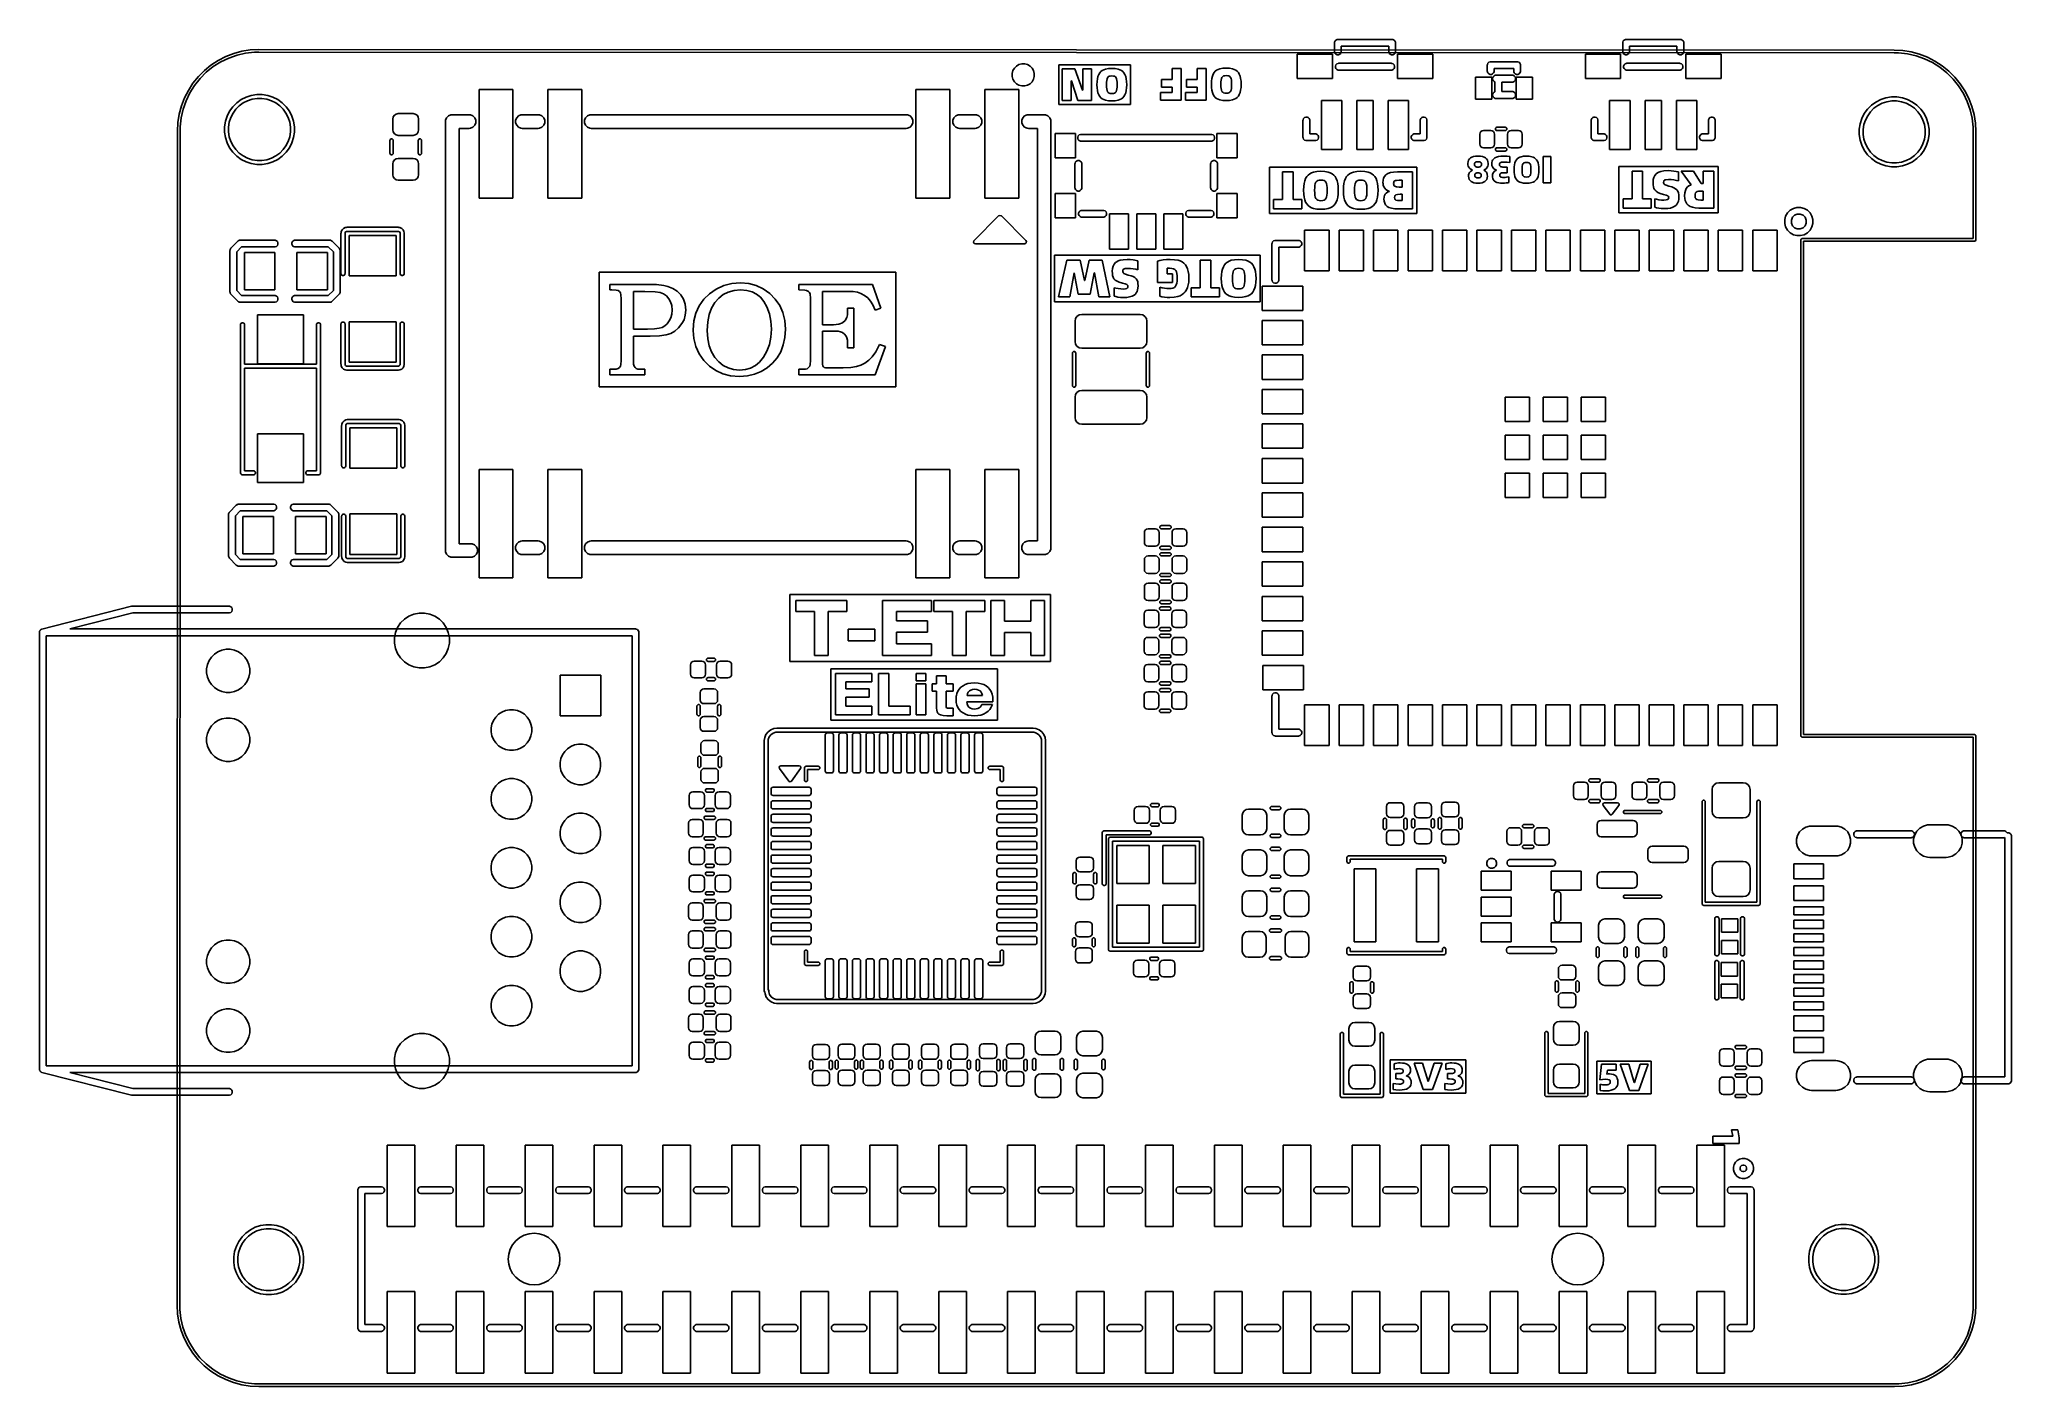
# Model space of a CAD drawing. Extents: x 108.8 to 181.5, y -114.4 to -64.8.
import ezdxf

# ---------------------------------------------------------------- set-up
doc = ezdxf.new("R2010")
doc.units = 0
doc.layers.add('BLACK', color=7, linetype='CONTINUOUS')

msp = doc.modelspace()

# ---------------------------------------------------------------- linework, layer by layer
at = {"layer": 'BLACK', "linetype": 'CONTINUOUS'}
for p, q in [((115.415089, -65.534808), (115.694852, -65.391112)), ((115.694852, -65.391112), (115.988066, -65.277355)), ((116.111412, -65.33894), (115.803836, -65.44783)), ((115.988066, -65.277355), (116.29154, -65.194776)), ((116.429222, -65.265066), (116.111412, -65.33894)), ((116.29154, -65.194776), (116.601967, -65.144274)), ((116.753293, -65.227132), (116.429222, -65.265066)), ((116.601967, -65.144274), (116.915967, -65.126401)), ((116.916407, -65.2264), (116.753293, -65.227132)), ((116.915967, -65.126401), (116.916063, -65.126431)), ((116.916063, -65.126431), (116.916225, -65.1264)), ((116.916225, -65.1264), (177.180023, -65.156369)), ((177.179974, -65.256369), (116.916407, -65.2264)), ((155.1786, -66.2059), (155.1786, -65.3059)), ((155.1786, -65.3059), (156.4786, -65.3059)), ((156.4786, -65.3059), (156.4786, -66.2059)), ((156.5536, -64.8859), (156.556002, -64.861514)), ((156.5536, -65.2059), (156.5536, -64.8859)), ((156.556002, -65.230286), (156.5536, -65.2059)), ((156.556002, -64.861514), (156.574666, -64.816454)), ((156.574666, -65.275346), (156.556002, -65.230286)), ((156.574666, -64.816454), (156.609154, -64.781966)), ((156.609154, -65.309834), (156.574666, -65.275346)), ((156.609154, -64.781966), (156.654214, -64.763302)), ((156.654214, -65.328498), (156.609154, -65.309834)), ((156.654214, -64.763302), (156.6786, -64.7609)), ((156.702986, -65.328498), (156.654214, -65.328498)), ((156.6786, -64.7609), (158.6786, -64.7609)), ((156.748046, -65.309834), (156.702986, -65.328498)), ((156.782534, -65.275346), (156.748046, -65.309834)), ((156.801198, -65.230286), (156.782534, -65.275346)), ((156.8036, -65.2059), (156.801198, -65.230286)), ((158.5536, -65.0109), (156.8036, -65.0109)), ((156.8036, -65.0109), (156.8036, -65.2059)), ((158.5536, -65.2059), (158.5536, -65.0109)), ((158.556002, -65.230286), (158.5536, -65.2059)), ((158.574666, -65.275346), (158.556002, -65.230286)), ((158.609154, -65.309834), (158.574666, -65.275346)), ((158.654214, -65.328498), (158.609154, -65.309834)), ((158.702986, -65.328498), (158.654214, -65.328498)), ((158.6786, -64.7609), (158.702986, -64.763302)), ((158.702986, -64.763302), (158.748046, -64.781966)), ((158.748046, -65.309834), (158.702986, -65.328498)), ((158.748046, -64.781966), (158.782534, -64.816454)), ((158.782534, -65.275346), (158.748046, -65.309834)), ((158.782534, -64.816454), (158.801198, -64.861514)), ((158.801198, -65.230286), (158.782534, -65.275346)), ((158.801198, -64.861514), (158.8036, -64.8859)), ((158.8036, -65.2059), (158.801198, -65.230286)), ((158.8036, -64.8859), (158.8036, -65.2059)), ((158.8786, -66.2059), (158.8786, -65.3059)), ((158.8786, -65.3059), (160.1786, -65.3059)), ((160.1786, -65.3059), (160.1786, -66.2059)), ((165.80012, -66.2059), (165.80012, -65.3059)), ((165.80012, -65.3059), (167.10012, -65.3059)), ((167.10012, -65.3059), (167.10012, -66.2059)), ((167.17512, -64.8859), (167.177522, -64.861514)), ((167.17512, -65.2059), (167.17512, -64.8859)), ((167.177522, -65.230286), (167.17512, -65.2059)), ((167.177522, -64.861514), (167.196186, -64.816454)), ((167.196186, -65.275346), (167.177522, -65.230286)), ((167.196186, -64.816454), (167.230674, -64.781966)), ((167.230674, -65.309834), (167.196186, -65.275346)), ((167.230674, -64.781966), (167.275734, -64.763302)), ((167.275734, -65.328498), (167.230674, -65.309834)), ((167.275734, -64.763302), (167.30012, -64.7609)), ((167.324506, -65.328498), (167.275734, -65.328498)), ((167.30012, -64.7609), (169.30012, -64.7609)), ((167.369566, -65.309834), (167.324506, -65.328498)), ((167.404054, -65.275346), (167.369566, -65.309834)), ((167.422718, -65.230286), (167.404054, -65.275346)), ((167.42512, -65.2059), (167.422718, -65.230286)), ((169.17512, -65.0109), (167.42512, -65.0109)), ((167.42512, -65.0109), (167.42512, -65.2059)), ((169.17512, -65.2059), (169.17512, -65.0109)), ((169.177522, -65.230286), (169.17512, -65.2059)), ((169.196186, -65.275346), (169.177522, -65.230286)), ((169.230674, -65.309834), (169.196186, -65.275346)), ((169.275734, -65.328498), (169.230674, -65.309834)), ((169.324506, -65.328498), (169.275734, -65.328498)), ((169.30012, -64.7609), (169.324506, -64.763302)), ((169.324506, -64.763302), (169.369566, -64.781966)), ((169.369566, -65.309834), (169.324506, -65.328498)), ((169.369566, -64.781966), (169.404054, -64.816454)), ((169.404054, -65.275346), (169.369566, -65.309834)), ((169.404054, -64.816454), (169.422718, -64.861514)), ((169.422718, -65.230286), (169.404054, -65.275346)), ((169.422718, -64.861514), (169.42512, -64.8859)), ((169.42512, -65.2059), (169.422718, -65.230286)), ((169.42512, -64.8859), (169.42512, -65.2059)), ((169.50012, -66.2059), (169.50012, -65.3059)), ((169.50012, -65.3059), (170.80012, -65.3059)), ((170.80012, -65.3059), (170.80012, -66.2059)), ((177.179989, -65.256365), (177.179974, -65.256369)), ((177.179999, -65.256369), (177.179989, -65.256365)), ((177.343141, -65.256342), (177.179999, -65.256369)), ((177.180023, -65.156369), (177.180031, -65.15637)), ((177.180031, -65.15637), (177.494079, -65.17278)), ((177.667384, -65.292766), (177.343141, -65.256342)), ((177.494079, -65.17278), (177.804738, -65.221835)), ((177.985535, -65.365159), (177.667384, -65.292766)), ((177.804738, -65.221835), (178.108593, -65.303)), ((178.293615, -65.472616), (177.985535, -65.365159)), ((178.108593, -65.303), (178.402334, -65.415391)), ((114.488625, -66.373176), (114.686058, -66.128358)), ((114.686058, -66.128358), (114.907931, -65.90545)), ((114.98003, -65.968907), (114.749851, -66.200161)), ((114.907931, -65.90545), (115.151827, -65.706879)), ((115.234586, -65.764795), (114.98003, -65.968907)), ((115.151827, -65.706879), (115.415089, -65.534808)), ((115.510337, -65.590376), (115.234586, -65.764795)), ((115.803836, -65.44783), (115.510337, -65.590376)), ((144.678708, -66.014684), (144.706409, -65.9113)), ((144.678708, -66.121716), (144.678708, -66.014684)), ((144.706409, -66.2251), (144.678708, -66.121716)), ((144.706409, -65.9113), (144.759925, -65.818608)), ((144.759925, -65.818608), (144.835608, -65.742925)), ((144.835608, -65.742925), (144.9283, -65.689409)), ((144.9283, -65.689409), (145.031684, -65.661708)), ((145.031684, -65.661708), (145.138716, -65.661708)), ((145.138716, -65.661708), (145.2421, -65.689409)), ((145.2421, -65.689409), (145.334792, -65.742925)), ((145.334792, -65.742925), (145.410475, -65.818608)), ((145.410475, -65.818608), (145.463991, -65.9113)), ((145.463991, -65.9113), (145.491692, -66.014684)), ((145.491692, -66.121716), (145.463991, -66.2251)), ((145.491692, -66.014684), (145.491692, -66.121716)), ((146.391878, -67.163077), (146.391878, -65.695909)), ((146.391878, -65.695909), (149.031412, -65.695909)), ((146.990127, -65.848), (146.525211, -65.848)), ((146.525211, -65.848), (146.525211, -67.015676)), ((147.267098, -66.628722), (146.990127, -65.848)), ((147.606132, -65.848), (147.277137, -65.848)), ((147.277137, -65.848), (147.277137, -66.628722)), ((147.606132, -67.015676), (147.606132, -65.848)), ((147.837674, -66.132665), (147.81827, -66.21152)), ((147.867308, -66.057516), (147.837674, -66.132665)), ((147.903205, -65.996861), (147.867308, -66.057516)), ((147.945019, -65.94853), (147.903205, -65.996861)), ((147.994936, -65.908652), (147.945019, -65.94853)), ((148.05193, -65.877597), (147.994936, -65.908652)), ((148.117063, -65.855254), (148.05193, -65.877597)), ((148.222534, -65.836127), (148.117063, -65.855254)), ((148.218587, -66.141491), (148.252252, -66.121014)), ((148.349412, -65.829242), (148.222534, -65.836127)), ((148.252252, -66.121014), (148.293025, -66.110099)), ((148.293025, -66.110099), (148.350218, -66.10592)), ((148.474906, -65.836086), (148.349412, -65.829242)), ((148.350218, -66.10592), (148.40742, -66.110097)), ((148.40742, -66.110097), (148.448257, -66.121014)), ((148.448257, -66.121014), (148.481758, -66.141522)), ((148.581027, -65.855254), (148.474906, -65.836086)), ((148.64669, -65.87763), (148.581027, -65.855254)), ((148.703938, -65.908696), (148.64669, -65.87763)), ((148.753878, -65.94853), (148.703938, -65.908696)), ((148.795654, -65.996853), (148.753878, -65.94853)), ((148.831551, -66.057508), (148.795654, -65.996853)), ((148.861222, -66.132665), (148.831551, -66.057508)), ((148.880587, -66.211516), (148.861222, -66.132665)), ((149.031412, -65.695909), (149.031412, -67.163077)), ((150.5681, -66.238693), (150.5681, -65.8354)), ((150.5681, -65.8354), (150.901052, -65.8354)), ((150.901052, -65.8354), (150.901052, -67.003076)), ((151.48958, -66.238693), (151.48958, -65.8354)), ((151.48958, -65.8354), (151.822532, -65.8354)), ((151.822532, -65.8354), (151.822532, -67.003076)), ((152.03467, -66.19892), (152.054074, -66.120065)), ((152.054074, -66.120065), (152.083708, -66.044916)), ((152.083708, -66.044916), (152.119605, -65.984261)), ((152.119605, -65.984261), (152.161419, -65.93593)), ((152.161419, -65.93593), (152.211336, -65.896052)), ((152.211336, -65.896052), (152.26833, -65.864997)), ((152.26833, -65.864997), (152.333463, -65.842654)), ((152.333463, -65.842654), (152.438934, -65.823527)), ((152.434987, -66.128891), (152.408275, -66.161171)), ((152.468652, -66.108414), (152.434987, -66.128891)), ((152.438934, -65.823527), (152.565812, -65.816642)), ((152.509425, -66.097499), (152.468652, -66.108414)), ((152.566618, -66.09332), (152.509425, -66.097499)), ((152.565812, -65.816642), (152.691306, -65.823486)), ((152.62382, -66.097497), (152.566618, -66.09332)), ((152.664657, -66.108414), (152.62382, -66.097497)), ((152.698158, -66.128922), (152.664657, -66.108414)), ((152.691306, -65.823486), (152.797427, -65.842654)), ((152.724227, -66.161171), (152.698158, -66.128922)), ((152.797427, -65.842654), (152.86309, -65.86503)), ((152.86309, -65.86503), (152.920338, -65.896096)), ((152.920338, -65.896096), (152.970278, -65.93593)), ((152.970278, -65.93593), (153.012054, -65.984253)), ((153.012054, -65.984253), (153.047951, -66.044908)), ((153.047951, -66.044908), (153.077622, -66.120065)), ((153.077622, -66.120065), (153.096987, -66.198916)), ((156.586002, -65.741514), (156.604666, -65.696454)), ((156.586002, -65.790286), (156.586002, -65.741514)), ((156.604666, -65.835346), (156.586002, -65.790286)), ((156.604666, -65.696454), (156.639154, -65.661966)), ((156.639154, -65.869834), (156.604666, -65.835346)), ((156.639154, -65.661966), (156.684214, -65.643302)), ((156.684214, -65.888498), (156.639154, -65.869834)), ((156.684214, -65.643302), (156.7086, -65.6409)), ((156.7086, -65.8909), (156.684214, -65.888498)), ((156.7086, -65.6409), (158.6486, -65.6409)), ((158.6486, -65.8909), (156.7086, -65.8909)), ((158.6486, -65.6409), (158.672986, -65.643302)), ((158.672986, -65.888498), (158.6486, -65.8909)), ((158.672986, -65.643302), (158.718046, -65.661966)), ((158.718046, -65.869834), (158.672986, -65.888498)), ((158.718046, -65.661966), (158.752534, -65.696454)), ((158.752534, -65.835346), (158.718046, -65.869834)), ((158.752534, -65.696454), (158.771198, -65.741514)), ((158.771198, -65.790286), (158.752534, -65.835346)), ((158.771198, -65.741514), (158.771198, -65.790286)), ((162.1849, -65.7076), (162.18734, -65.682824)), ((162.1849, -65.9266), (162.1849, -65.7076)), ((162.18734, -65.951376), (162.1849, -65.9266)), ((162.18734, -65.682824), (162.206303, -65.637043)), ((162.206303, -65.997157), (162.18734, -65.951376)), ((162.206303, -65.637043), (162.241343, -65.602003)), ((162.241343, -66.032197), (162.206303, -65.997157)), ((162.241343, -65.602003), (162.287124, -65.58304)), ((162.287124, -66.05116), (162.241343, -66.032197)), ((162.287124, -65.58304), (162.3119, -65.5806)), ((162.336676, -66.05116), (162.287124, -66.05116)), ((162.3119, -65.5806), (163.2854, -65.5806)), ((162.382457, -66.032197), (162.336676, -66.05116)), ((162.417497, -65.997157), (162.382457, -66.032197)), ((162.399803, -66.137043), (162.434843, -66.102003)), ((162.43646, -65.951376), (162.417497, -65.997157)), ((162.434843, -66.102003), (162.480624, -66.08304)), ((162.4389, -65.9266), (162.43646, -65.951376)), ((163.1584, -65.8346), (162.4389, -65.8346)), ((162.4389, -65.8346), (162.4389, -65.9266)), ((162.480624, -66.08304), (162.5054, -66.0806)), ((162.5054, -66.0806), (163.1054, -66.0806)), ((163.1054, -66.0806), (163.130176, -66.08304)), ((163.130176, -66.08304), (163.175957, -66.102003)), ((163.1584, -65.9276), (163.1584, -65.8346)), ((163.16084, -65.952376), (163.1584, -65.9276)), ((163.179803, -65.998157), (163.16084, -65.952376)), ((163.175957, -66.102003), (163.210997, -66.137043)), ((163.214843, -66.033197), (163.179803, -65.998157)), ((163.260624, -66.05216), (163.214843, -66.033197)), ((163.310176, -66.05216), (163.260624, -66.05216)), ((163.2854, -65.5806), (163.310176, -65.58304)), ((163.310176, -65.58304), (163.355957, -65.602003)), ((163.355957, -66.033197), (163.310176, -66.05216)), ((163.355957, -65.602003), (163.390997, -65.637043)), ((163.390997, -65.998157), (163.355957, -66.033197)), ((163.390997, -65.637043), (163.40996, -65.682824)), ((163.40996, -65.952376), (163.390997, -65.998157)), ((163.40996, -65.682824), (163.4124, -65.7076)), ((163.4124, -65.9276), (163.40996, -65.952376)), ((163.4124, -65.7076), (163.4124, -65.9276)), ((167.207522, -65.741514), (167.226186, -65.696454)), ((167.207522, -65.790286), (167.207522, -65.741514)), ((167.226186, -65.835346), (167.207522, -65.790286)), ((167.226186, -65.696454), (167.260674, -65.661966)), ((167.260674, -65.869834), (167.226186, -65.835346)), ((167.260674, -65.661966), (167.305734, -65.643302)), ((167.305734, -65.888498), (167.260674, -65.869834)), ((167.305734, -65.643302), (167.33012, -65.6409)), ((167.33012, -65.8909), (167.305734, -65.888498)), ((167.33012, -65.6409), (169.27012, -65.6409)), ((169.27012, -65.8909), (167.33012, -65.8909)), ((169.27012, -65.6409), (169.294506, -65.643302)), ((169.294506, -65.888498), (169.27012, -65.8909)), ((169.294506, -65.643302), (169.339566, -65.661966)), ((169.339566, -65.869834), (169.294506, -65.888498)), ((169.339566, -65.661966), (169.374054, -65.696454)), ((169.374054, -65.835346), (169.339566, -65.869834)), ((169.374054, -65.696454), (169.392718, -65.741514)), ((169.392718, -65.790286), (169.374054, -65.835346)), ((169.392718, -65.741514), (169.392718, -65.790286)), ((178.587774, -65.613794), (178.293615, -65.472616)), ((178.402334, -65.415391), (178.682762, -65.557783)), ((178.864335, -65.786927), (178.587774, -65.613794)), ((178.682762, -65.557783), (178.946823, -65.728626)), ((179.119838, -65.989852), (178.864335, -65.786927)), ((178.946823, -65.728626), (179.191641, -65.926059)), ((179.351092, -66.220031), (179.119838, -65.989852)), ((179.191641, -65.926059), (179.41455, -66.147932)), ((114.17539, -66.917665), (114.317782, -66.637237)), ((114.373793, -66.732225), (114.232615, -67.026384)), ((114.317782, -66.637237), (114.488625, -66.373176)), ((114.546926, -66.455665), (114.373793, -66.732225)), ((114.749851, -66.200161), (114.546926, -66.455665)), ((116.445744, -66.886761), (116.638493, -66.824133)), ((116.638493, -66.824133), (116.838666, -66.792428)), ((116.838666, -66.792428), (117.041334, -66.792428)), ((117.041334, -66.792428), (117.241507, -66.824133)), ((117.241507, -66.824133), (117.434256, -66.886761)), ((125.0302, -70.6082), (125.0302, -66.6082)), ((125.0302, -66.6082), (126.2802, -66.6082)), ((126.2802, -66.6082), (126.2802, -70.6082)), ((127.5702, -70.6082), (127.5702, -66.6082)), ((127.5702, -66.6082), (128.8202, -66.6082)), ((128.8202, -66.6082), (128.8202, -70.6082)), ((141.1302, -70.6082), (141.1302, -66.6082)), ((141.1302, -66.6082), (142.3802, -66.6082)), ((142.3802, -66.6082), (142.3802, -70.6082)), ((143.6702, -70.6082), (143.6702, -66.6082)), ((143.6702, -66.6082), (144.9202, -66.6082)), ((144.759925, -66.317792), (144.706409, -66.2251)), ((144.835608, -66.393475), (144.759925, -66.317792)), ((144.9283, -66.446991), (144.835608, -66.393475)), ((144.9202, -66.6082), (144.9202, -70.6082)), ((145.031684, -66.474692), (144.9283, -66.446991)), ((145.138716, -66.474692), (145.031684, -66.474692)), ((145.2421, -66.446991), (145.138716, -66.474692)), ((145.334792, -66.393475), (145.2421, -66.446991)), ((145.410475, -66.317792), (145.334792, -66.393475)), ((145.463991, -66.2251), (145.410475, -66.317792)), ((146.850835, -67.015676), (146.850835, -66.283753)), ((146.850835, -66.283753), (146.860873, -66.283753)), ((146.860873, -66.283753), (147.102601, -67.015676)), ((147.277137, -66.628722), (147.267098, -66.628722)), ((147.80075, -66.429346), (147.800744, -66.429493)), ((147.800744, -66.429493), (147.805442, -66.549678)), ((147.80543, -66.309327), (147.80075, -66.429346)), ((147.81827, -66.21152), (147.80543, -66.309327)), ((147.805442, -66.549678), (147.818293, -66.647133)), ((147.818293, -66.647133), (147.837674, -66.725369)), ((147.837674, -66.725369), (147.867233, -66.799956)), ((147.867233, -66.799956), (147.903119, -66.860635)), ((147.903119, -66.860635), (147.945019, -66.90943)), ((148.152454, -66.429346), (148.154784, -66.339454)), ((148.154785, -66.520756), (148.152454, -66.429346)), ((148.154784, -66.339454), (148.16088, -66.273495)), ((148.16088, -66.587689), (148.154785, -66.520756)), ((148.16088, -66.273495), (148.173527, -66.215284)), ((148.173561, -66.646664), (148.16088, -66.587689)), ((148.173527, -66.215284), (148.191875, -66.173771)), ((148.191875, -66.688219), (148.173561, -66.646664)), ((148.191875, -66.173771), (148.218587, -66.141491)), ((148.218557, -66.720678), (148.191875, -66.688219)), ((148.252252, -66.741782), (148.218557, -66.720678)), ((148.293083, -66.753343), (148.252252, -66.741782)), ((148.350218, -66.757755), (148.293083, -66.753343)), ((148.407361, -66.753345), (148.350218, -66.757755)), ((148.448257, -66.741782), (148.407361, -66.753345)), ((148.481787, -66.720647), (148.448257, -66.741782)), ((148.481758, -66.141522), (148.507827, -66.173771)), ((148.507827, -66.688219), (148.481787, -66.720647)), ((148.507827, -66.173771), (148.52553, -66.21521)), ((148.525497, -66.646739), (148.507827, -66.688219)), ((148.538016, -66.587689), (148.525497, -66.646739)), ((148.52553, -66.21521), (148.538016, -66.273495)), ((148.538016, -66.273495), (148.54406, -66.339456)), ((148.544058, -66.520754), (148.538016, -66.587689)), ((148.546369, -66.429346), (148.544058, -66.520754)), ((148.54406, -66.339456), (148.546369, -66.429346)), ((148.753878, -66.90943), (148.79574, -66.860643)), ((148.79574, -66.860643), (148.831626, -66.799964)), ((148.831626, -66.799964), (148.861222, -66.725369)), ((148.861222, -66.725369), (148.880565, -66.647136)), ((148.880565, -66.647136), (148.89339, -66.549682)), ((148.893402, -66.309324), (148.880587, -66.211516)), ((148.89339, -66.549682), (148.898079, -66.429493)), ((148.898079, -66.429493), (148.893402, -66.309324)), ((150.139015, -67.003076), (150.139015, -66.712329)), ((150.139015, -66.712329), (150.5681, -66.712329)), ((150.174186, -66.524751), (150.174186, -66.238693)), ((150.174186, -66.238693), (150.5681, -66.238693)), ((150.5681, -66.524751), (150.174186, -66.524751)), ((150.5681, -66.712329), (150.5681, -66.524751)), ((151.060494, -67.003076), (151.060494, -66.712329)), ((151.060494, -66.712329), (151.48958, -66.712329)), ((151.095665, -66.524751), (151.095665, -66.238693)), ((151.095665, -66.238693), (151.48958, -66.238693)), ((151.48958, -66.524751), (151.095665, -66.524751)), ((151.48958, -66.712329), (151.48958, -66.524751)), ((152.017144, -66.416893), (152.01715, -66.416746)), ((152.021842, -66.537078), (152.017144, -66.416893)), ((152.01715, -66.416746), (152.02183, -66.296727)), ((152.02183, -66.296727), (152.03467, -66.19892)), ((152.034693, -66.634533), (152.021842, -66.537078)), ((152.054074, -66.712769), (152.034693, -66.634533)), ((152.083633, -66.787356), (152.054074, -66.712769)), ((152.119519, -66.848035), (152.083633, -66.787356)), ((152.161419, -66.89683), (152.119519, -66.848035)), ((152.371184, -66.326854), (152.368854, -66.416746)), ((152.368854, -66.416746), (152.371185, -66.508156)), ((152.37728, -66.260895), (152.371184, -66.326854)), ((152.371185, -66.508156), (152.37728, -66.575089)), ((152.389927, -66.202684), (152.37728, -66.260895)), ((152.37728, -66.575089), (152.389961, -66.634064)), ((152.408275, -66.161171), (152.389927, -66.202684)), ((152.389961, -66.634064), (152.408275, -66.675619)), ((152.408275, -66.675619), (152.434957, -66.708078)), ((152.434957, -66.708078), (152.468652, -66.729182)), ((152.468652, -66.729182), (152.509483, -66.740743)), ((152.509483, -66.740743), (152.566618, -66.745155)), ((152.566618, -66.745155), (152.623761, -66.740745)), ((152.623761, -66.740745), (152.664657, -66.729182)), ((152.664657, -66.729182), (152.698187, -66.708047)), ((152.698187, -66.708047), (152.724227, -66.675619)), ((152.74193, -66.20261), (152.724227, -66.161171)), ((152.724227, -66.675619), (152.741897, -66.634139)), ((152.741897, -66.634139), (152.754416, -66.575089)), ((152.754416, -66.260895), (152.74193, -66.20261)), ((152.76046, -66.326856), (152.754416, -66.260895)), ((152.754416, -66.575089), (152.760458, -66.508154)), ((152.760458, -66.508154), (152.762769, -66.416746)), ((152.762769, -66.416746), (152.76046, -66.326856)), ((153.01214, -66.848043), (152.970278, -66.89683)), ((153.048026, -66.787364), (153.01214, -66.848043)), ((153.077622, -66.712769), (153.048026, -66.787364)), ((153.096965, -66.634536), (153.077622, -66.712769)), ((153.10979, -66.537082), (153.096965, -66.634536)), ((153.096987, -66.198916), (153.109802, -66.296724)), ((153.114479, -66.416893), (153.10979, -66.537082)), ((153.109802, -66.296724), (153.114479, -66.416893)), ((156.4786, -66.2059), (155.1786, -66.2059)), ((160.1786, -66.2059), (158.8786, -66.2059)), ((161.7554, -66.9576), (161.7554, -66.1576)), ((161.7554, -66.1576), (162.3554, -66.1576)), ((162.3554, -66.1576), (162.3554, -66.9576)), ((162.38084, -66.182824), (162.399803, -66.137043)), ((162.38084, -66.232376), (162.38084, -66.182824)), ((162.399803, -66.278157), (162.38084, -66.232376)), ((162.38084, -66.782824), (162.399803, -66.737043)), ((162.38084, -66.832376), (162.38084, -66.782824)), ((162.399803, -66.878157), (162.38084, -66.832376)), ((162.434843, -66.313197), (162.399803, -66.278157)), ((162.399803, -66.737043), (162.434843, -66.702003)), ((162.4684, -66.327096), (162.434843, -66.313197)), ((162.434843, -66.702003), (162.4684, -66.688103)), ((162.4684, -66.688103), (162.4684, -66.327096)), ((163.1054, -66.3346), (162.7224, -66.3346)), ((162.7224, -66.3346), (162.7224, -66.6806)), ((162.7224, -66.6806), (163.1054, -66.6806)), ((163.130176, -66.33216), (163.1054, -66.3346)), ((163.1054, -66.6806), (163.130176, -66.68304)), ((163.175957, -66.313197), (163.130176, -66.33216)), ((163.130176, -66.68304), (163.175957, -66.702003)), ((163.210997, -66.278157), (163.175957, -66.313197)), ((163.175957, -66.702003), (163.210997, -66.737043)), ((163.210997, -66.137043), (163.22996, -66.182824)), ((163.22996, -66.232376), (163.210997, -66.278157)), ((163.210997, -66.737043), (163.22996, -66.782824)), ((163.22996, -66.832376), (163.210997, -66.878157)), ((163.22996, -66.182824), (163.22996, -66.232376)), ((163.22996, -66.782824), (163.22996, -66.832376)), ((163.2554, -66.9576), (163.2554, -66.1576)), ((163.2554, -66.1576), (163.8554, -66.1576)), ((163.8554, -66.1576), (163.8554, -66.9576)), ((167.10012, -66.2059), (165.80012, -66.2059)), ((170.80012, -66.2059), (169.50012, -66.2059)), ((179.555204, -66.474587), (179.351092, -66.220031)), ((179.41455, -66.147932), (179.61312, -66.391828)), ((179.729623, -66.750338), (179.555204, -66.474587)), ((179.61312, -66.391828), (179.785191, -66.65509)), ((179.872169, -67.043836), (179.729623, -66.750338)), ((179.785191, -66.65509), (179.928887, -66.934852)), ((113.932779, -67.82592), (113.981835, -67.515261)), ((113.981835, -67.515261), (114.063, -67.211406)), ((114.125158, -67.334464), (114.052765, -67.652615)), ((114.063, -67.211406), (114.17539, -66.917665)), ((114.232615, -67.026384), (114.125158, -67.334464)), ((115.684133, -67.778493), (115.746761, -67.585744)), ((115.746761, -67.585744), (115.83877, -67.405165)), ((115.83877, -67.405165), (115.957895, -67.241203)), ((115.963656, -67.481696), (115.882081, -67.641796)), ((115.957895, -67.241203), (116.101203, -67.097895)), ((116.069272, -67.336328), (115.963656, -67.481696)), ((116.196328, -67.209272), (116.069272, -67.336328)), ((116.101203, -67.097895), (116.265165, -66.97877)), ((116.341696, -67.103656), (116.196328, -67.209272)), ((116.265165, -66.97877), (116.445744, -66.886761)), ((116.501796, -67.022081), (116.341696, -67.103656)), ((116.672686, -66.966556), (116.501796, -67.022081)), ((116.850158, -66.938447), (116.672686, -66.966556)), ((117.029842, -66.938447), (116.850158, -66.938447)), ((117.207314, -66.966556), (117.029842, -66.938447)), ((117.378204, -67.022081), (117.207314, -66.966556)), ((117.538304, -67.103656), (117.378204, -67.022081)), ((117.434256, -66.886761), (117.614835, -66.97877)), ((117.683672, -67.209272), (117.538304, -67.103656)), ((117.614835, -66.97877), (117.778797, -67.097895)), ((117.810728, -67.336328), (117.683672, -67.209272)), ((117.778797, -67.097895), (117.922105, -67.241203)), ((117.916344, -67.481696), (117.810728, -67.336328)), ((117.997919, -67.641796), (117.916344, -67.481696)), ((117.922105, -67.241203), (118.04123, -67.405165)), ((118.04123, -67.405165), (118.133239, -67.585744)), ((118.133239, -67.585744), (118.195867, -67.778493)), ((121.868824, -67.619863), (121.912179, -67.554979)), ((121.912179, -67.554979), (121.977063, -67.511624)), ((121.977063, -67.511624), (122.0536, -67.4964)), ((122.0536, -67.4964), (122.6036, -67.4964)), ((122.6036, -67.4964), (122.680137, -67.511624)), ((122.680137, -67.511624), (122.745021, -67.554979)), ((122.745021, -67.554979), (122.788376, -67.619863)), ((123.837333, -67.649307), (123.906307, -67.580333)), ((123.906307, -67.580333), (123.996427, -67.543004)), ((123.996427, -67.543004), (124.0452, -67.5382)), ((124.0452, -67.5382), (124.6652, -67.5382)), ((124.6652, -67.5382), (124.713973, -67.543004)), ((124.713973, -67.543004), (124.804093, -67.580333)), ((124.804093, -67.580333), (124.873067, -67.649307)), ((126.417333, -67.649307), (126.486307, -67.580333)), ((126.486307, -67.580333), (126.576427, -67.543004)), ((126.576427, -67.543004), (126.6252, -67.5382)), ((126.6252, -67.5382), (127.2052, -67.5382)), ((127.2052, -67.5382), (127.253973, -67.543004)), ((127.253973, -67.543004), (127.344093, -67.580333)), ((127.344093, -67.580333), (127.413067, -67.649307)), ((128.957333, -67.649307), (129.026307, -67.580333)), ((129.026307, -67.580333), (129.116427, -67.543004)), ((129.116427, -67.543004), (129.1652, -67.5382)), ((129.1652, -67.5382), (140.7752, -67.5382)), ((140.7752, -67.5382), (140.823973, -67.543004)), ((140.823973, -67.543004), (140.914093, -67.580333)), ((140.914093, -67.580333), (140.983067, -67.649307)), ((142.527333, -67.649307), (142.596307, -67.580333)), ((142.596307, -67.580333), (142.686427, -67.543004)), ((142.686427, -67.543004), (142.7352, -67.5382)), ((142.7352, -67.5382), (143.3152, -67.5382)), ((143.3152, -67.5382), (143.363973, -67.543004)), ((143.363973, -67.543004), (143.454093, -67.580333)), ((143.454093, -67.580333), (143.523067, -67.649307)), ((145.067333, -67.649307), (145.136307, -67.580333)), ((145.136307, -67.580333), (145.226427, -67.543004)), ((145.226427, -67.543004), (145.2752, -67.5382)), ((145.2752, -67.5382), (145.8552, -67.5382)), ((145.8552, -67.5382), (145.903973, -67.543004)), ((145.903973, -67.543004), (145.994093, -67.580333)), ((145.994093, -67.580333), (146.063067, -67.649307)), ((149.031412, -67.163077), (146.391878, -67.163077)), ((146.525211, -67.015676), (146.850835, -67.015676)), ((147.102601, -67.015676), (147.606132, -67.015676)), ((147.945019, -66.90943), (147.994999, -66.949875)), ((147.994999, -66.949875), (148.051993, -66.981235)), ((148.051993, -66.981235), (148.117063, -67.003659)), ((148.117063, -67.003659), (148.222537, -67.02284)), ((148.222537, -67.02284), (148.349412, -67.029744)), ((148.349412, -67.029744), (148.474903, -67.02288)), ((148.474903, -67.02288), (148.581027, -67.003659)), ((148.581027, -67.003659), (148.646626, -66.981201)), ((148.646626, -66.981201), (148.703875, -66.949831)), ((148.703875, -66.949831), (148.753878, -66.90943)), ((150.901052, -67.003076), (150.139015, -67.003076)), ((151.822532, -67.003076), (151.060494, -67.003076)), ((152.211399, -66.937275), (152.161419, -66.89683)), ((152.268393, -66.968635), (152.211399, -66.937275)), ((152.333463, -66.991059), (152.268393, -66.968635)), ((152.438937, -67.01024), (152.333463, -66.991059)), ((152.565812, -67.017144), (152.438937, -67.01024)), ((152.691303, -67.01028), (152.565812, -67.017144)), ((152.797427, -66.991059), (152.691303, -67.01028)), ((152.863026, -66.968601), (152.797427, -66.991059)), ((152.920275, -66.937231), (152.863026, -66.968601)), ((152.970278, -66.89683), (152.920275, -66.937231)), ((156.0736, -68.8159), (156.0736, -67.0159)), ((156.0736, -67.0159), (156.8236, -67.0159)), ((156.8236, -67.0159), (156.8236, -68.8159)), ((157.3786, -68.8159), (157.3786, -67.0159)), ((157.3786, -67.0159), (157.9786, -67.0159)), ((157.9786, -67.0159), (157.9786, -68.8159)), ((158.5336, -68.8159), (158.5336, -67.0159)), ((158.5336, -67.0159), (159.2836, -67.0159)), ((159.2836, -67.0159), (159.2836, -68.8159)), ((162.3554, -66.9576), (161.7554, -66.9576)), ((162.434843, -66.913197), (162.399803, -66.878157)), ((162.480624, -66.93216), (162.434843, -66.913197)), ((162.5054, -66.9346), (162.480624, -66.93216)), ((163.1054, -66.9346), (162.5054, -66.9346)), ((163.130176, -66.93216), (163.1054, -66.9346)), ((163.175957, -66.913197), (163.130176, -66.93216)), ((163.210997, -66.878157), (163.175957, -66.913197)), ((163.8554, -66.9576), (163.2554, -66.9576)), ((166.69512, -68.8159), (166.69512, -67.0159)), ((166.69512, -67.0159), (167.44512, -67.0159)), ((167.44512, -67.0159), (167.44512, -68.8159)), ((168.00012, -68.8159), (168.00012, -67.0159)), ((168.00012, -67.0159), (168.60012, -67.0159)), ((168.60012, -67.0159), (168.60012, -68.8159)), ((169.15512, -68.8159), (169.15512, -67.0159)), ((169.15512, -67.0159), (169.90512, -67.0159)), ((169.90512, -67.0159), (169.90512, -68.8159)), ((175.986761, -67.675744), (176.07877, -67.495165)), ((176.07877, -67.495165), (176.197895, -67.331203)), ((176.203656, -67.571696), (176.122081, -67.731796)), ((176.197895, -67.331203), (176.341203, -67.187895)), ((176.309272, -67.426328), (176.203656, -67.571696)), ((176.436328, -67.299272), (176.309272, -67.426328)), ((176.341203, -67.187895), (176.505165, -67.06877)), ((176.581696, -67.193656), (176.436328, -67.299272)), ((176.505165, -67.06877), (176.685744, -66.976761)), ((176.741796, -67.112081), (176.581696, -67.193656)), ((176.685744, -66.976761), (176.878493, -66.914133)), ((176.912686, -67.056556), (176.741796, -67.112081)), ((176.878493, -66.914133), (177.078666, -66.882428)), ((177.090158, -67.028447), (176.912686, -67.056556)), ((177.078666, -66.882428), (177.281334, -66.882428)), ((177.269842, -67.028447), (177.090158, -67.028447)), ((177.447314, -67.056556), (177.269842, -67.028447)), ((177.281334, -66.882428), (177.481507, -66.914133)), ((177.618204, -67.112081), (177.447314, -67.056556)), ((177.481507, -66.914133), (177.674256, -66.976761)), ((177.778304, -67.193656), (177.618204, -67.112081)), ((177.674256, -66.976761), (177.854835, -67.06877)), ((177.923672, -67.299272), (177.778304, -67.193656)), ((177.854835, -67.06877), (178.018797, -67.187895)), ((178.050728, -67.426328), (177.923672, -67.299272)), ((178.018797, -67.187895), (178.162105, -67.331203)), ((178.156344, -67.571696), (178.050728, -67.426328)), ((178.237919, -67.731796), (178.156344, -67.571696)), ((178.162105, -67.331203), (178.28123, -67.495165)), ((178.28123, -67.495165), (178.373239, -67.675744)), ((179.98106, -67.351413), (179.872169, -67.043836)), ((179.928887, -66.934852), (180.042645, -67.228067)), ((180.054933, -67.669223), (179.98106, -67.351413)), ((180.042645, -67.228067), (180.125224, -67.531541)), ((180.125224, -67.531541), (180.175725, -67.841968)), ((113.902601, -111.418183), (113.916368, -68.139984)), ((113.916368, -68.139984), (113.916369, -68.139978)), ((113.916369, -68.139978), (113.932779, -67.82592)), ((114.016368, -68.140016), (114.002601, -111.417966)), ((114.052765, -67.652615), (114.016341, -67.976858)), ((114.016341, -67.976858), (114.016368, -68.14)), ((114.016368, -68.14), (114.016366, -68.140006)), ((114.016366, -68.140006), (114.016368, -68.140016)), ((115.652428, -67.978666), (115.684133, -67.778493)), ((115.652428, -67.990158), (115.652428, -67.978666)), ((115.652428, -68.181334), (115.652428, -67.990158)), ((115.684133, -68.381507), (115.652428, -68.181334)), ((115.826556, -67.812686), (115.798447, -67.990158)), ((115.798447, -67.990158), (115.798447, -68.169842)), ((115.798447, -68.169842), (115.826556, -68.347314)), ((115.882081, -67.641796), (115.826556, -67.812686)), ((118.053444, -67.812686), (117.997919, -67.641796)), ((118.081553, -67.990158), (118.053444, -67.812686)), ((118.053444, -68.347314), (118.081553, -68.169842)), ((118.081553, -68.169842), (118.081553, -67.990158)), ((118.195867, -67.778493), (118.227572, -67.978666)), ((118.227572, -68.181334), (118.195867, -68.381507)), ((118.227572, -67.978666), (118.227572, -68.181334)), ((121.8536, -67.6964), (121.868824, -67.619863)), ((121.8536, -68.0964), (121.8536, -67.6964)), ((121.868824, -68.172937), (121.8536, -68.0964)), ((121.912179, -68.237821), (121.868824, -68.172937)), ((121.977063, -68.281176), (121.912179, -68.237821)), ((122.0536, -68.2964), (121.977063, -68.281176)), ((122.6036, -68.2964), (122.0536, -68.2964)), ((122.680137, -68.281176), (122.6036, -68.2964)), ((122.745021, -68.237821), (122.680137, -68.281176)), ((122.788376, -68.172937), (122.745021, -68.237821)), ((122.788376, -67.619863), (122.8036, -67.6964)), ((122.8036, -68.0964), (122.788376, -68.172937)), ((122.8036, -67.6964), (122.8036, -68.0964)), ((123.7952, -67.7882), (123.800004, -67.739427)), ((123.7952, -83.5982), (123.7952, -67.7882)), ((123.800004, -67.739427), (123.837333, -67.649307)), ((124.6652, -68.0382), (124.2952, -68.0382)), ((124.2952, -68.0382), (124.2952, -83.3482)), ((124.713973, -68.033396), (124.6652, -68.0382)), ((124.804093, -67.996067), (124.713973, -68.033396)), ((124.873067, -67.927093), (124.804093, -67.996067)), ((124.873067, -67.649307), (124.910396, -67.739427)), ((124.910396, -67.836973), (124.873067, -67.927093)), ((124.910396, -67.739427), (124.910396, -67.836973)), ((126.380004, -67.739427), (126.417333, -67.649307)), ((126.380004, -67.836973), (126.380004, -67.739427)), ((126.417333, -67.927093), (126.380004, -67.836973)), ((126.486307, -67.996067), (126.417333, -67.927093)), ((126.576427, -68.033396), (126.486307, -67.996067)), ((126.6252, -68.0382), (126.576427, -68.033396)), ((127.2052, -68.0382), (126.6252, -68.0382)), ((127.253973, -68.033396), (127.2052, -68.0382)), ((127.344093, -67.996067), (127.253973, -68.033396)), ((127.413067, -67.927093), (127.344093, -67.996067)), ((127.413067, -67.649307), (127.450396, -67.739427)), ((127.450396, -67.836973), (127.413067, -67.927093)), ((127.450396, -67.739427), (127.450396, -67.836973)), ((128.920004, -67.739427), (128.957333, -67.649307)), ((128.920004, -67.836973), (128.920004, -67.739427)), ((128.957333, -67.927093), (128.920004, -67.836973)), ((129.026307, -67.996067), (128.957333, -67.927093)), ((129.116427, -68.033396), (129.026307, -67.996067)), ((129.1652, -68.0382), (129.116427, -68.033396)), ((140.7752, -68.0382), (129.1652, -68.0382)), ((140.823973, -68.033396), (140.7752, -68.0382)), ((140.914093, -67.996067), (140.823973, -68.033396)), ((140.983067, -67.927093), (140.914093, -67.996067)), ((140.983067, -67.649307), (141.020396, -67.739427)), ((141.020396, -67.836973), (140.983067, -67.927093)), ((141.020396, -67.739427), (141.020396, -67.836973)), ((142.490004, -67.739427), (142.527333, -67.649307)), ((142.490004, -67.836973), (142.490004, -67.739427)), ((142.527333, -67.927093), (142.490004, -67.836973)), ((142.596307, -67.996067), (142.527333, -67.927093)), ((142.686427, -68.033396), (142.596307, -67.996067)), ((142.7352, -68.0382), (142.686427, -68.033396)), ((143.3152, -68.0382), (142.7352, -68.0382)), ((143.363973, -68.033396), (143.3152, -68.0382)), ((143.454093, -67.996067), (143.363973, -68.033396)), ((143.523067, -67.927093), (143.454093, -67.996067)), ((143.523067, -67.649307), (143.560396, -67.739427)), ((143.560396, -67.836973), (143.523067, -67.927093)), ((143.560396, -67.739427), (143.560396, -67.836973)), ((145.030004, -67.739427), (145.067333, -67.649307)), ((145.030004, -67.836973), (145.030004, -67.739427)), ((145.067333, -67.927093), (145.030004, -67.836973)), ((145.136307, -67.996067), (145.067333, -67.927093)), ((145.226427, -68.033396), (145.136307, -67.996067)), ((145.2752, -68.0382), (145.226427, -68.033396)), ((145.6052, -68.0382), (145.2752, -68.0382)), ((145.6052, -83.2482), (145.6052, -68.0382)), ((146.063067, -67.649307), (146.100396, -67.739427)), ((146.100396, -67.739427), (146.1052, -67.7882)), ((146.1052, -67.7882), (146.1052, -83.4982)), ((146.2612, -69.1264), (146.2612, -68.2264)), ((146.2612, -68.2264), (147.0112, -68.2264)), ((147.0112, -68.2264), (147.0112, -69.1264)), ((147.112266, -68.316954), (147.146754, -68.282466)), ((147.146754, -68.282466), (147.191814, -68.263802)), ((147.191814, -68.263802), (147.2162, -68.2614)), ((147.2162, -68.2614), (152.0162, -68.2614)), ((152.0162, -68.2614), (152.040586, -68.263802)), ((152.040586, -68.263802), (152.085646, -68.282466)), ((152.085646, -68.282466), (152.120134, -68.316954)), ((152.2212, -69.1264), (152.2212, -68.2264)), ((152.2212, -68.2264), (152.9712, -68.2264)), ((152.9712, -68.2264), (152.9712, -69.1264)), ((155.3936, -67.7459), (155.396002, -67.721514)), ((155.3936, -68.3659), (155.3936, -67.7459)), ((155.396002, -67.721514), (155.414666, -67.676454)), ((155.414666, -67.676454), (155.449154, -67.641966)), ((155.449154, -67.641966), (155.494214, -67.623302)), ((155.494214, -67.623302), (155.542986, -67.623302)), ((155.542986, -67.623302), (155.588046, -67.641966)), ((155.588046, -67.641966), (155.622534, -67.676454)), ((155.622534, -67.676454), (155.641198, -67.721514)), ((155.641198, -67.721514), (155.6436, -67.7459)), ((155.6436, -67.7459), (155.6436, -68.2409)), ((155.6436, -68.2409), (155.8486, -68.2409)), ((155.8486, -68.2409), (155.872986, -68.243302)), ((155.872986, -68.243302), (155.918046, -68.261966)), ((155.918046, -68.261966), (155.952534, -68.296454)), ((155.952534, -68.296454), (155.971198, -68.341514)), ((159.386002, -68.341514), (159.404666, -68.296454)), ((159.404666, -68.296454), (159.439154, -68.261966)), ((159.439154, -68.261966), (159.484214, -68.243302)), ((159.484214, -68.243302), (159.5086, -68.2409)), ((159.5086, -68.2409), (159.7136, -68.2409)), ((159.7136, -67.7459), (159.716002, -67.721514)), ((159.7136, -68.2409), (159.7136, -67.7459)), ((159.716002, -67.721514), (159.734666, -67.676454)), ((159.734666, -67.676454), (159.769154, -67.641966)), ((159.769154, -67.641966), (159.814214, -67.623302)), ((159.814214, -67.623302), (159.862986, -67.623302)), ((159.862986, -67.623302), (159.908046, -67.641966)), ((159.908046, -67.641966), (159.942534, -67.676454)), ((159.942534, -67.676454), (159.961198, -67.721514)), ((159.961198, -67.721514), (159.9636, -67.7459)), ((159.9636, -67.7459), (159.9636, -68.3659)), ((161.9138, -68.253), (161.924076, -68.201338)), ((161.9138, -68.623), (161.9138, -68.253)), ((161.924076, -68.201338), (161.953341, -68.157541)), ((161.953341, -68.157541), (161.997138, -68.128276)), ((161.997138, -68.128276), (162.0488, -68.118)), ((162.0488, -68.118), (162.3188, -68.118)), ((162.3188, -68.118), (162.370462, -68.128276)), ((162.370462, -68.128276), (162.414259, -68.157541)), ((162.414259, -68.157541), (162.443524, -68.201338)), ((162.443524, -68.201338), (162.4538, -68.253)), ((162.4538, -68.253), (162.4538, -68.623)), ((162.484726, -68.035039), (162.517198, -68.002567)), ((162.484726, -68.080961), (162.484726, -68.035039)), ((162.517198, -68.113433), (162.484726, -68.080961)), ((162.517198, -68.002567), (162.540159, -67.998)), ((162.540159, -68.118), (162.517198, -68.113433)), ((162.540159, -67.998), (162.847441, -67.998)), ((162.847441, -68.118), (162.540159, -68.118)), ((162.847441, -67.998), (162.870402, -68.002567)), ((162.870402, -68.113433), (162.847441, -68.118)), ((162.870402, -68.002567), (162.902874, -68.035039)), ((162.902874, -68.080961), (162.870402, -68.113433)), ((162.902874, -68.035039), (162.902874, -68.080961)), ((162.9338, -68.253), (162.944076, -68.201338)), ((162.9338, -68.623), (162.9338, -68.253)), ((162.944076, -68.201338), (162.973341, -68.157541)), ((162.973341, -68.157541), (163.017138, -68.128276)), ((163.017138, -68.128276), (163.0688, -68.118)), ((163.0688, -68.118), (163.3388, -68.118)), ((163.3388, -68.118), (163.390462, -68.128276)), ((163.390462, -68.128276), (163.434259, -68.157541)), ((163.434259, -68.157541), (163.463524, -68.201338)), ((163.463524, -68.201338), (163.4738, -68.253)), ((163.4738, -68.253), (163.4738, -68.623)), ((166.01512, -67.7459), (166.017522, -67.721514)), ((166.01512, -68.3659), (166.01512, -67.7459)), ((166.017522, -67.721514), (166.036186, -67.676454)), ((166.036186, -67.676454), (166.070674, -67.641966)), ((166.070674, -67.641966), (166.115734, -67.623302)), ((166.115734, -67.623302), (166.164506, -67.623302)), ((166.164506, -67.623302), (166.209566, -67.641966)), ((166.209566, -67.641966), (166.244054, -67.676454)), ((166.244054, -67.676454), (166.262718, -67.721514)), ((166.262718, -67.721514), (166.26512, -67.7459)), ((166.26512, -67.7459), (166.26512, -68.2409)), ((166.26512, -68.2409), (166.47012, -68.2409)), ((166.47012, -68.2409), (166.494506, -68.243302)), ((166.494506, -68.243302), (166.539566, -68.261966)), ((166.539566, -68.261966), (166.574054, -68.296454)), ((166.574054, -68.296454), (166.592718, -68.341514)), ((170.007522, -68.341514), (170.026186, -68.296454)), ((170.026186, -68.296454), (170.060674, -68.261966)), ((170.060674, -68.261966), (170.105734, -68.243302)), ((170.105734, -68.243302), (170.13012, -68.2409)), ((170.13012, -68.2409), (170.33512, -68.2409)), ((170.33512, -67.7459), (170.337522, -67.721514)), ((170.33512, -68.2409), (170.33512, -67.7459)), ((170.337522, -67.721514), (170.356186, -67.676454)), ((170.356186, -67.676454), (170.390674, -67.641966)), ((170.390674, -67.641966), (170.435734, -67.623302)), ((170.435734, -67.623302), (170.484506, -67.623302)), ((170.484506, -67.623302), (170.529566, -67.641966)), ((170.529566, -67.641966), (170.564054, -67.676454)), ((170.564054, -67.676454), (170.582718, -67.721514)), ((170.582718, -67.721514), (170.58512, -67.7459)), ((170.58512, -67.7459), (170.58512, -68.3659)), ((175.892428, -68.068666), (175.924133, -67.868493)), ((175.892428, -68.080158), (175.892428, -68.068666)), ((175.892428, -68.271334), (175.892428, -68.080158)), ((175.924133, -68.471507), (175.892428, -68.271334)), ((175.924133, -67.868493), (175.986761, -67.675744)), ((176.066556, -67.902686), (176.038447, -68.080158)), ((176.038447, -68.080158), (176.038447, -68.259842)), ((176.038447, -68.259842), (176.066556, -68.437314)), ((176.122081, -67.731796), (176.066556, -67.902686)), ((178.293444, -67.902686), (178.237919, -67.731796)), ((178.321553, -68.080158), (178.293444, -67.902686)), ((178.293444, -68.437314), (178.321553, -68.259842)), ((178.321553, -68.259842), (178.321553, -68.080158)), ((178.373239, -67.675744), (178.435867, -67.868493)), ((178.435867, -67.868493), (178.467572, -68.068666)), ((178.467572, -68.271334), (178.435867, -68.471507)), ((178.467572, -68.068666), (178.467572, -68.271334)), ((180.092867, -67.993294), (180.054933, -67.669223)), ((180.093599, -68.156434), (180.092867, -67.993294)), ((180.0936, -72.0964), (180.093599, -68.156434)), ((180.175725, -67.841968), (180.193598, -68.155968)), ((180.193598, -68.155968), (180.19357, -68.156055)), ((180.19357, -68.156055), (180.193599, -68.156201)), ((180.193599, -68.156201), (180.1936, -72.1464)), ((115.746761, -68.574256), (115.684133, -68.381507)), ((115.83877, -68.754835), (115.746761, -68.574256)), ((115.826556, -68.347314), (115.882081, -68.518204)), ((115.957895, -68.918797), (115.83877, -68.754835)), ((115.882081, -68.518204), (115.963656, -68.678304)), ((116.101203, -69.062105), (115.957895, -68.918797)), ((115.963656, -68.678304), (116.069272, -68.823672)), ((116.069272, -68.823672), (116.196328, -68.950728)), ((116.196328, -68.950728), (116.341696, -69.056344)), ((117.538304, -69.056344), (117.683672, -68.950728)), ((117.683672, -68.950728), (117.810728, -68.823672)), ((117.922105, -68.918797), (117.778797, -69.062105)), ((117.810728, -68.823672), (117.916344, -68.678304)), ((117.916344, -68.678304), (117.997919, -68.518204)), ((118.04123, -68.754835), (117.922105, -68.918797)), ((117.997919, -68.518204), (118.053444, -68.347314)), ((118.133239, -68.574256), (118.04123, -68.754835)), ((118.195867, -68.381507), (118.133239, -68.574256)), ((121.7461, -68.484142), (121.750667, -68.461181)), ((121.7461, -68.958658), (121.7461, -68.484142)), ((121.750667, -68.981619), (121.7461, -68.958658)), ((121.750667, -68.461181), (121.783139, -68.428709)), ((121.783139, -69.014091), (121.750667, -68.981619)), ((121.783139, -68.428709), (121.829061, -68.428709)), ((121.829061, -69.014091), (121.783139, -69.014091)), ((121.829061, -68.428709), (121.861533, -68.461181)), ((121.861533, -68.981619), (121.829061, -69.014091)), ((121.861533, -68.461181), (121.8661, -68.484142)), ((121.8661, -68.958658), (121.861533, -68.981619)), ((121.8661, -68.484142), (121.8661, -68.958658)), ((122.7911, -68.484142), (122.795667, -68.461181)), ((122.7911, -68.958658), (122.7911, -68.484142)), ((122.795667, -68.981619), (122.7911, -68.958658)), ((122.795667, -68.461181), (122.828139, -68.428709)), ((122.828139, -69.014091), (122.795667, -68.981619)), ((122.828139, -68.428709), (122.874061, -68.428709)), ((122.874061, -69.014091), (122.828139, -69.014091)), ((122.874061, -68.428709), (122.906533, -68.461181)), ((122.906533, -68.981619), (122.874061, -69.014091)), ((122.906533, -68.461181), (122.9111, -68.484142)), ((122.9111, -68.958658), (122.906533, -68.981619)), ((122.9111, -68.484142), (122.9111, -68.958658)), ((147.093602, -68.362014), (147.112266, -68.316954)), ((147.093602, -68.410786), (147.093602, -68.362014)), ((147.112266, -68.455846), (147.093602, -68.410786)), ((147.146754, -68.490334), (147.112266, -68.455846)), ((147.191814, -68.508998), (147.146754, -68.490334)), ((147.2162, -68.5114), (147.191814, -68.508998)), ((150.7762, -68.5114), (147.2162, -68.5114)), ((150.7962, -68.5114), (150.7762, -68.5114)), ((152.0162, -68.5114), (150.7962, -68.5114)), ((152.040586, -68.508998), (152.0162, -68.5114)), ((152.085646, -68.490334), (152.040586, -68.508998)), ((152.120134, -68.455846), (152.085646, -68.490334)), ((152.120134, -68.316954), (152.138798, -68.362014)), ((152.138798, -68.410786), (152.120134, -68.455846)), ((152.138798, -68.362014), (152.138798, -68.410786)), ((155.396002, -68.390286), (155.3936, -68.3659)), ((155.414666, -68.435346), (155.396002, -68.390286)), ((155.449154, -68.469834), (155.414666, -68.435346)), ((155.494214, -68.488498), (155.449154, -68.469834)), ((155.5186, -68.4909), (155.494214, -68.488498)), ((155.8486, -68.4909), (155.5186, -68.4909)), ((155.872986, -68.488498), (155.8486, -68.4909)), ((155.918046, -68.469834), (155.872986, -68.488498)), ((155.952534, -68.435346), (155.918046, -68.469834)), ((155.971198, -68.390286), (155.952534, -68.435346)), ((155.971198, -68.341514), (155.971198, -68.390286)), ((156.8236, -68.8159), (156.0736, -68.8159)), ((157.9786, -68.8159), (157.3786, -68.8159)), ((159.2836, -68.8159), (158.5336, -68.8159)), ((159.386002, -68.390286), (159.386002, -68.341514)), ((159.404666, -68.435346), (159.386002, -68.390286)), ((159.439154, -68.469834), (159.404666, -68.435346)), ((159.484214, -68.488498), (159.439154, -68.469834)), ((159.5086, -68.4909), (159.484214, -68.488498)), ((159.8386, -68.4909), (159.5086, -68.4909)), ((159.862986, -68.488498), (159.8386, -68.4909)), ((159.908046, -68.469834), (159.862986, -68.488498)), ((159.942534, -68.435346), (159.908046, -68.469834)), ((159.961198, -68.390286), (159.942534, -68.435346)), ((159.9636, -68.3659), (159.961198, -68.390286)), ((161.924076, -68.674662), (161.9138, -68.623)), ((161.953341, -68.718459), (161.924076, -68.674662)), ((161.997138, -68.747724), (161.953341, -68.718459)), ((162.0488, -68.758), (161.997138, -68.747724)), ((162.3188, -68.758), (162.0488, -68.758)), ((162.370462, -68.747724), (162.3188, -68.758)), ((162.414259, -68.718459), (162.370462, -68.747724)), ((162.443524, -68.674662), (162.414259, -68.718459)), ((162.4538, -68.623), (162.443524, -68.674662)), ((162.484726, -68.795039), (162.517198, -68.762567)), ((162.484726, -68.840961), (162.484726, -68.795039)), ((162.517198, -68.873433), (162.484726, -68.840961)), ((162.517198, -68.762567), (162.540159, -68.758)), ((162.540159, -68.878), (162.517198, -68.873433)), ((162.540159, -68.758), (162.847441, -68.758)), ((162.847441, -68.878), (162.540159, -68.878)), ((162.847441, -68.758), (162.870402, -68.762567)), ((162.870402, -68.873433), (162.847441, -68.878)), ((162.870402, -68.762567), (162.902874, -68.795039)), ((162.902874, -68.840961), (162.870402, -68.873433)), ((162.902874, -68.795039), (162.902874, -68.840961)), ((162.944076, -68.674662), (162.9338, -68.623)), ((162.973341, -68.718459), (162.944076, -68.674662)), ((163.017138, -68.747724), (162.973341, -68.718459)), ((163.0688, -68.758), (163.017138, -68.747724)), ((163.3388, -68.758), (163.0688, -68.758)), ((163.390462, -68.747724), (163.3388, -68.758)), ((163.434259, -68.718459), (163.390462, -68.747724)), ((163.463524, -68.674662), (163.434259, -68.718459)), ((163.4738, -68.623), (163.463524, -68.674662)), ((166.017522, -68.390286), (166.01512, -68.3659)), ((166.036186, -68.435346), (166.017522, -68.390286)), ((166.070674, -68.469834), (166.036186, -68.435346)), ((166.115734, -68.488498), (166.070674, -68.469834)), ((166.14012, -68.4909), (166.115734, -68.488498)), ((166.47012, -68.4909), (166.14012, -68.4909)), ((166.494506, -68.488498), (166.47012, -68.4909)), ((166.539566, -68.469834), (166.494506, -68.488498)), ((166.574054, -68.435346), (166.539566, -68.469834)), ((166.592718, -68.390286), (166.574054, -68.435346)), ((166.592718, -68.341514), (166.592718, -68.390286)), ((167.44512, -68.8159), (166.69512, -68.8159)), ((168.60012, -68.8159), (168.00012, -68.8159)), ((169.90512, -68.8159), (169.15512, -68.8159)), ((170.007522, -68.390286), (170.007522, -68.341514)), ((170.026186, -68.435346), (170.007522, -68.390286)), ((170.060674, -68.469834), (170.026186, -68.435346)), ((170.105734, -68.488498), (170.060674, -68.469834)), ((170.13012, -68.4909), (170.105734, -68.488498)), ((170.46012, -68.4909), (170.13012, -68.4909)), ((170.484506, -68.488498), (170.46012, -68.4909)), ((170.529566, -68.469834), (170.484506, -68.488498)), ((170.564054, -68.435346), (170.529566, -68.469834)), ((170.582718, -68.390286), (170.564054, -68.435346)), ((170.58512, -68.3659), (170.582718, -68.390286)), ((175.986761, -68.664256), (175.924133, -68.471507)), ((176.07877, -68.844835), (175.986761, -68.664256)), ((176.066556, -68.437314), (176.122081, -68.608204)), ((176.197895, -69.008797), (176.07877, -68.844835)), ((176.122081, -68.608204), (176.203656, -68.768304)), ((176.341203, -69.152105), (176.197895, -69.008797)), ((176.203656, -68.768304), (176.309272, -68.913672)), ((176.309272, -68.913672), (176.436328, -69.040728)), ((176.436328, -69.040728), (176.581696, -69.146344)), ((177.778304, -69.146344), (177.923672, -69.040728)), ((177.923672, -69.040728), (178.050728, -68.913672)), ((178.162105, -69.008797), (178.018797, -69.152105)), ((178.050728, -68.913672), (178.156344, -68.768304)), ((178.156344, -68.768304), (178.237919, -68.608204)), ((178.28123, -68.844835), (178.162105, -69.008797)), ((178.237919, -68.608204), (178.293444, -68.437314)), ((178.373239, -68.664256), (178.28123, -68.844835)), ((178.435867, -68.471507), (178.373239, -68.664256)), ((116.265165, -69.18123), (116.101203, -69.062105)), ((116.445744, -69.273239), (116.265165, -69.18123)), ((116.341696, -69.056344), (116.501796, -69.137919)), ((116.638493, -69.335867), (116.445744, -69.273239)), ((116.501796, -69.137919), (116.672686, -69.193444)), ((116.838666, -69.367572), (116.638493, -69.335867)), ((116.672686, -69.193444), (116.850158, -69.221553)), ((117.041334, -69.367572), (116.838666, -69.367572)), ((116.850158, -69.221553), (117.029842, -69.221553)), ((117.029842, -69.221553), (117.207314, -69.193444)), ((117.241507, -69.335867), (117.041334, -69.367572)), ((117.207314, -69.193444), (117.378204, -69.137919)), ((117.434256, -69.273239), (117.241507, -69.335867)), ((117.378204, -69.137919), (117.538304, -69.056344)), ((117.614835, -69.18123), (117.434256, -69.273239)), ((117.778797, -69.062105), (117.614835, -69.18123)), ((121.8536, -69.3464), (121.868824, -69.269863)), ((121.8536, -69.7464), (121.8536, -69.3464)), ((121.868824, -69.822937), (121.8536, -69.7464)), ((121.868824, -69.269863), (121.912179, -69.204979)), ((121.912179, -69.204979), (121.977063, -69.161624)), ((121.977063, -69.161624), (122.0536, -69.1464)), ((122.0536, -69.1464), (122.6036, -69.1464)), ((122.6036, -69.1464), (122.680137, -69.161624)), ((122.680137, -69.161624), (122.745021, -69.204979)), ((122.745021, -69.204979), (122.788376, -69.269863)), ((122.788376, -69.269863), (122.8036, -69.3464)), ((122.8036, -69.7464), (122.788376, -69.822937)), ((122.8036, -69.3464), (122.8036, -69.7464)), ((147.0112, -69.1264), (146.2612, -69.1264)), ((146.9912, -69.3464), (146.993602, -69.322014)), ((146.9912, -70.2264), (146.9912, -69.3464)), ((146.993602, -69.322014), (147.012266, -69.276954)), ((147.012266, -69.276954), (147.046754, -69.242466)), ((147.046754, -69.242466), (147.091814, -69.223802)), ((147.091814, -69.223802), (147.140586, -69.223802)), ((147.140586, -69.223802), (147.185646, -69.242466)), ((147.185646, -69.242466), (147.220134, -69.276954)), ((147.220134, -69.276954), (147.238798, -69.322014)), ((147.238798, -69.322014), (147.2412, -69.3464)), ((147.2412, -69.3464), (147.2412, -70.2264)), ((151.9912, -69.3464), (151.993602, -69.322014)), ((151.9912, -70.2264), (151.9912, -69.3464)), ((151.993602, -69.322014), (152.012266, -69.276954)), ((152.012266, -69.276954), (152.046754, -69.242466)), ((152.046754, -69.242466), (152.091814, -69.223802)), ((152.091814, -69.223802), (152.140586, -69.223802)), ((152.140586, -69.223802), (152.185646, -69.242466)), ((152.185646, -69.242466), (152.220134, -69.276954)), ((152.220134, -69.276954), (152.238798, -69.322014)), ((152.9712, -69.1264), (152.2212, -69.1264)), ((152.238798, -69.322014), (152.2412, -69.3464)), ((152.2412, -69.3464), (152.2412, -70.2264)), ((154.154342, -71.178658), (154.154342, -69.466959)), ((154.154342, -69.466959), (159.590451, -69.466959)), ((155.026604, -69.641664), (154.63816, -69.641664)), ((154.63816, -69.641664), (154.63816, -70.662013)), ((155.026604, -70.662013), (155.026604, -69.641664)), ((155.582, -69.761685), (155.533217, -69.818071)), ((155.640237, -69.715161), (155.582, -69.761685)), ((155.70673, -69.678929), (155.640237, -69.715161)), ((155.782719, -69.652863), (155.70673, -69.678929)), ((155.905768, -69.630548), (155.782719, -69.652863)), ((156.053792, -69.622515), (155.905768, -69.630548)), ((156.200202, -69.630501), (156.053792, -69.622515)), ((156.32401, -69.652863), (156.200202, -69.630501)), ((156.400617, -69.678969), (156.32401, -69.652863)), ((156.467406, -69.715212), (156.400617, -69.678969)), ((156.525669, -69.761685), (156.467406, -69.715212)), ((156.574408, -69.818062), (156.525669, -69.761685)), ((157.050974, -69.761685), (157.002192, -69.818071)), ((157.109211, -69.715161), (157.050974, -69.761685)), ((157.175704, -69.678929), (157.109211, -69.715161)), ((157.251693, -69.652863), (157.175704, -69.678929)), ((157.374742, -69.630548), (157.251693, -69.652863)), ((157.522766, -69.622515), (157.374742, -69.630548)), ((157.669176, -69.630501), (157.522766, -69.622515)), ((157.792984, -69.652863), (157.669176, -69.630501)), ((157.869591, -69.678969), (157.792984, -69.652863)), ((157.93638, -69.715212), (157.869591, -69.678969)), ((157.994643, -69.761685), (157.93638, -69.715212)), ((158.043383, -69.818062), (157.994643, -69.761685)), ((158.451732, -69.750486), (158.398929, -69.807497)), ((158.521156, -69.706879), (158.451732, -69.750486)), ((158.618684, -69.671926), (158.521156, -69.706879)), ((158.730609, -69.651994), (158.618684, -69.671926)), ((158.882832, -69.6444), (158.730609, -69.651994)), ((159.434895, -69.6444), (158.882832, -69.6444)), ((159.434895, -71.006688), (159.434895, -69.6444)), ((159.590451, -69.466959), (159.590451, -71.178658)), ((161.469375, -69.330656), (161.475959, -69.265387)), ((161.471475, -69.361065), (161.469375, -69.330656)), ((161.473172, -69.385637), (161.471475, -69.361065)), ((161.48348, -69.428537), (161.473172, -69.385637)), ((161.475959, -69.265387), (161.494562, -69.21138)), ((161.500231, -69.466808), (161.48348, -69.428537)), ((161.494562, -69.21138), (161.524571, -69.166277)), ((161.49836, -69.774201), (161.499343, -69.757416)), ((161.499343, -69.757416), (161.506561, -69.720895)), ((161.520849, -69.497779), (161.500231, -69.466808)), ((161.506561, -69.720895), (161.518902, -69.687717)), ((161.518902, -69.687717), (161.535381, -69.660018)), ((161.545991, -69.524116), (161.520849, -69.497779)), ((161.524571, -69.166277), (161.566889, -69.128606)), ((161.535381, -69.660018), (161.556068, -69.635926)), ((161.57446, -69.545346), (161.545991, -69.524116)), ((161.556068, -69.635926), (161.580322, -69.61526)), ((161.566889, -69.128606), (161.616413, -69.100775)), ((161.637231, -69.576792), (161.57446, -69.545346)), ((161.580322, -69.61526), (161.637231, -69.58241)), ((161.616413, -69.100775), (161.677109, -69.079545)), ((161.637231, -69.58241), (161.637231, -69.576792)), ((161.677109, -69.079545), (161.751173, -69.065751)), ((161.715792, -69.329449), (161.711664, -69.361065)), ((161.711664, -69.361065), (161.716096, -69.396314)), ((161.727089, -69.306277), (161.715792, -69.329449)), ((161.716096, -69.396314), (161.728511, -69.423957)), ((161.745308, -69.289379), (161.727089, -69.306277)), ((161.730601, -69.744838), (161.727295, -69.774201)), ((161.728511, -69.423957), (161.748788, -69.445817)), ((161.739926, -69.720967), (161.730601, -69.744838)), ((161.755078, -69.701356), (161.739926, -69.720967)), ((161.783351, -69.27393), (161.745308, -69.289379)), ((161.748788, -69.445817), (161.77492, -69.461709)), ((161.751173, -69.065751), (161.841173, -69.060768)), ((161.775327, -69.687139), (161.755078, -69.701356)), ((161.77492, -69.461709), (161.805582, -69.471543)), ((161.803207, -69.677799), (161.775327, -69.687139)), ((161.841906, -69.267886), (161.783351, -69.27393)), ((161.841173, -69.674306), (161.803207, -69.677799)), ((161.805582, -69.471543), (161.841906, -69.475004)), ((161.841173, -69.060768), (161.931964, -69.065758)), ((161.879193, -69.677766), (161.841173, -69.674306)), ((161.901658, -69.273961), (161.841906, -69.267886)), ((161.841906, -69.475004), (161.880116, -69.471469)), ((161.907629, -69.687085), (161.879193, -69.677766)), ((161.880116, -69.471469), (161.911377, -69.46157)), ((161.939909, -69.289379), (161.901658, -69.273961)), ((161.928734, -69.701356), (161.907629, -69.687085)), ((161.911377, -69.46157), (161.9371, -69.445817)), ((161.944679, -69.721069), (161.928734, -69.701356)), ((161.931964, -69.065758), (162.006628, -69.079563)), ((161.9371, -69.445817), (161.95694, -69.424014)), ((161.95809, -69.306272), (161.939909, -69.289379)), ((161.954421, -69.744939), (161.944679, -69.721069)), ((161.95786, -69.774201), (161.954421, -69.744939)), ((161.95694, -69.424014), (161.969131, -69.396374)), ((161.969369, -69.329444), (161.95809, -69.306272)), ((161.969131, -69.396374), (161.973492, -69.361065)), ((161.973492, -69.361065), (161.969369, -69.329444)), ((162.006628, -69.079563), (162.067763, -69.100796)), ((162.119671, -69.546017), (162.064228, -69.576792)), ((162.064228, -69.576792), (162.064228, -69.58241)), ((162.064228, -69.58241), (162.114481, -69.614589)), ((162.067763, -69.100796), (162.117595, -69.128606)), ((162.114481, -69.614589), (162.135276, -69.634394)), ((162.117595, -69.128606), (162.160165, -69.166318)), ((162.145214, -69.525473), (162.119671, -69.546017)), ((162.135276, -69.634394), (162.15356, -69.657942)), ((162.168092, -69.499184), (162.145214, -69.525473)), ((162.15356, -69.657942), (162.168089, -69.684877)), ((162.160165, -69.166318), (162.19038, -69.21164)), ((162.168089, -69.684877), (162.179389, -69.718087)), ((162.186818, -69.468359), (162.168092, -69.499184)), ((162.179389, -69.718087), (162.185981, -69.754889)), ((162.185981, -69.754889), (162.188426, -69.802045)), ((162.20247, -69.429941), (162.186818, -69.468359)), ((162.19038, -69.21164), (162.209134, -69.26608)), ((162.212191, -69.387086), (162.20247, -69.429941)), ((162.209134, -69.26608), (162.215781, -69.332061)), ((162.215781, -69.332061), (162.212191, -69.387086)), ((162.353534, -69.35099), (162.357079, -69.298601)), ((162.358682, -69.405343), (162.353534, -69.35099)), ((162.357079, -69.298601), (162.36707, -69.25413)), ((162.373575, -69.453271), (162.358682, -69.405343)), ((162.36707, -69.25413), (162.382843, -69.21629)), ((162.398047, -69.49607), (162.373575, -69.453271)), ((162.377836, -69.785314), (162.381349, -69.743893)), ((162.381349, -69.743893), (162.391782, -69.704661)), ((162.382843, -69.21629), (162.405165, -69.182016)), ((162.391782, -69.704661), (162.409282, -69.66704)), ((162.431286, -69.53199), (162.398047, -69.49607)), ((162.405165, -69.182016), (162.433346, -69.152124)), ((162.409282, -69.66704), (162.434229, -69.634925)), ((162.472037, -69.558369), (162.431286, -69.53199)), ((162.433346, -69.152124), (162.467962, -69.126286)), ((162.434229, -69.634925), (162.470771, -69.607206)), ((162.467962, -69.126286), (162.528051, -69.097032)), ((162.470771, -69.607206), (162.521756, -69.583997)), ((162.521756, -69.575632), (162.472037, -69.558369)), ((162.521756, -69.583997), (162.521756, -69.575632)), ((162.528051, -69.097032), (162.604676, -69.076094)), ((162.604676, -69.076094), (162.688576, -69.064846)), ((162.63868, -69.348835), (162.634902, -69.379505)), ((162.634902, -69.379505), (162.638949, -69.406067)), ((162.648884, -69.326809), (162.63868, -69.348835)), ((162.638949, -69.406067), (162.650289, -69.425972)), ((162.650854, -69.734299), (162.646625, -69.767301)), ((162.646625, -69.767301), (162.649829, -69.792553)), ((162.665262, -69.309561), (162.648884, -69.326809)), ((162.650289, -69.425972), (162.668014, -69.44148)), ((162.662012, -69.712164), (162.650854, -69.734299)), ((162.679747, -69.695565), (162.662012, -69.712164)), ((162.687292, -69.296707), (162.665262, -69.309561)), ((162.668014, -69.44148), (162.692848, -69.453999)), ((162.70329, -69.683587), (162.679747, -69.695565)), ((162.712924, -69.288333), (162.687292, -69.296707)), ((162.688576, -69.064846), (162.790179, -69.060768)), ((162.692848, -69.453999), (162.72153, -69.46234)), ((162.730598, -69.676786), (162.70329, -69.683587)), ((162.743834, -69.283029), (162.712924, -69.288333)), ((162.72153, -69.46234), (162.757695, -69.467677)), ((162.7649, -69.674306), (162.730598, -69.676786)), ((162.810878, -69.27961), (162.743834, -69.283029)), ((162.757695, -69.467677), (162.84147, -69.471096)), ((162.842569, -69.674306), (162.7649, -69.674306)), ((162.790179, -69.060768), (162.913705, -69.064981)), ((162.91285, -69.285716), (162.810878, -69.27961)), ((162.84147, -69.471096), (162.91401, -69.471096)), ((162.91401, -69.674306), (162.842569, -69.674306)), ((163.012012, -69.302874), (162.91285, -69.285716)), ((162.913705, -69.064981), (163.012012, -69.079147)), ((162.91401, -69.471096), (162.91401, -69.674306)), ((163.012012, -69.079147), (163.012012, -69.302874)), ((163.172236, -69.560977), (163.172241, -69.560855)), ((163.17615, -69.661132), (163.172236, -69.560977)), ((163.172241, -69.560855), (163.176141, -69.460839)), ((163.176141, -69.460839), (163.186841, -69.379333)), ((163.186859, -69.742344), (163.17615, -69.661132)), ((163.186841, -69.379333), (163.20301, -69.31362)), ((163.20301, -69.80754), (163.186859, -69.742344)), ((163.20301, -69.31362), (163.227706, -69.250997)), ((163.227706, -69.250997), (163.257619, -69.200451)), ((163.257619, -69.200451), (163.292464, -69.160175)), ((163.292464, -69.160175), (163.334062, -69.126944)), ((163.334062, -69.126944), (163.381557, -69.101064)), ((163.381557, -69.101064), (163.435835, -69.082445)), ((163.435835, -69.082445), (163.523727, -69.066505)), ((163.467268, -69.485945), (163.465327, -69.560855)), ((163.465327, -69.560855), (163.46727, -69.63703)), ((163.472349, -69.430979), (163.467268, -69.485945)), ((163.46727, -69.63703), (163.472349, -69.692807)), ((163.482888, -69.38247), (163.472349, -69.430979)), ((163.472349, -69.692807), (163.482916, -69.741953)), ((163.498178, -69.347875), (163.482888, -69.38247)), ((163.482916, -69.741953), (163.498178, -69.776583)), ((163.520438, -69.320976), (163.498178, -69.347875)), ((163.548492, -69.303912), (163.520438, -69.320976)), ((163.523727, -69.066505), (163.629458, -69.060768)), ((163.582469, -69.294816), (163.548492, -69.303912)), ((163.63013, -69.291333), (163.582469, -69.294816)), ((163.629458, -69.060768), (163.734037, -69.066472)), ((163.677798, -69.294814), (163.63013, -69.291333)), ((163.711829, -69.303912), (163.677798, -69.294814)), ((163.739747, -69.321002), (163.711829, -69.303912)), ((163.734037, -69.066472), (163.822471, -69.082445)), ((163.761472, -69.347875), (163.739747, -69.321002)), ((163.776223, -69.382408), (163.761472, -69.347875)), ((163.761472, -69.776583), (163.776196, -69.742015)), ((163.776196, -69.742015), (163.786629, -69.692807)), ((163.786629, -69.430979), (163.776223, -69.382408)), ((163.791665, -69.485946), (163.786629, -69.430979)), ((163.786629, -69.692807), (163.791664, -69.637029)), ((163.791664, -69.637029), (163.79359, -69.560855)), ((163.79359, -69.560855), (163.791665, -69.485946)), ((163.822471, -69.082445), (163.87719, -69.101092)), ((163.87719, -69.101092), (163.924897, -69.12698)), ((163.924897, -69.12698), (163.966514, -69.160175)), ((163.966514, -69.160175), (164.001327, -69.200444)), ((164.001327, -69.200444), (164.031241, -69.25099)), ((164.031241, -69.25099), (164.055967, -69.31362)), ((164.055967, -69.31362), (164.072105, -69.37933)), ((164.072086, -69.742347), (164.055967, -69.80754)), ((164.082774, -69.661135), (164.072086, -69.742347)), ((164.072105, -69.37933), (164.082784, -69.460836)), ((164.086681, -69.560977), (164.082774, -69.661135)), ((164.082784, -69.460836), (164.086681, -69.560977)), ((164.24495, -70.049463), (164.24495, -69.0764)), ((164.24495, -69.0764), (164.52241, -69.0764)), ((164.52241, -69.0764), (164.52241, -70.049463)), ((167.035165, -71.153658), (167.035165, -69.441959)), ((167.035165, -69.441959), (170.690451, -69.441959)), ((167.907428, -69.616664), (167.518984, -69.616664)), ((167.518984, -69.616664), (167.518984, -70.637013)), ((167.907428, -70.637013), (167.907428, -69.616664)), ((168.41273, -69.711467), (168.358261, -69.772643)), ((168.457509, -69.678958), (168.41273, -69.711467)), ((168.513234, -69.650628), (168.457509, -69.678958)), ((168.581819, -69.626922), (168.513234, -69.650628)), ((168.694178, -69.605601), (168.581819, -69.626922)), ((168.845711, -69.597515), (168.694178, -69.605601)), ((168.957696, -69.601015), (168.845711, -69.597515)), ((169.061732, -69.611193), (168.957696, -69.601015)), ((169.236719, -69.64248), (169.061732, -69.611193)), ((169.236719, -69.976983), (169.236719, -69.64248)), ((169.789294, -69.616664), (169.329727, -69.616664)), ((169.329727, -69.616664), (169.693551, -70.114785)), ((170.069856, -70.073496), (169.789294, -69.616664)), ((170.534895, -69.616664), (170.146451, -69.616664)), ((170.146451, -69.616664), (170.146451, -70.073496)), ((170.534895, -70.976217), (170.534895, -69.616664)), ((170.690451, -69.441959), (170.690451, -71.153658)), ((176.505165, -69.27123), (176.341203, -69.152105)), ((176.685744, -69.363239), (176.505165, -69.27123)), ((176.581696, -69.146344), (176.741796, -69.227919)), ((176.878493, -69.425867), (176.685744, -69.363239)), ((176.741796, -69.227919), (176.912686, -69.283444)), ((177.078666, -69.457572), (176.878493, -69.425867)), ((176.912686, -69.283444), (177.090158, -69.311553)), ((177.281334, -69.457572), (177.078666, -69.457572)), ((177.090158, -69.311553), (177.269842, -69.311553)), ((177.269842, -69.311553), (177.447314, -69.283444)), ((177.481507, -69.425867), (177.281334, -69.457572)), ((177.447314, -69.283444), (177.618204, -69.227919)), ((177.674256, -69.363239), (177.481507, -69.425867)), ((177.618204, -69.227919), (177.778304, -69.146344)), ((177.854835, -69.27123), (177.674256, -69.363239)), ((178.018797, -69.152105), (177.854835, -69.27123)), ((121.912179, -69.887821), (121.868824, -69.822937)), ((121.977063, -69.931176), (121.912179, -69.887821)), ((122.0536, -69.9464), (121.977063, -69.931176)), ((122.6036, -69.9464), (122.0536, -69.9464)), ((122.680137, -69.931176), (122.6036, -69.9464)), ((122.745021, -69.887821), (122.680137, -69.931176)), ((122.788376, -69.822937), (122.745021, -69.887821)), ((146.2612, -71.3364), (146.2612, -70.4364)), ((146.2612, -70.4364), (147.0112, -70.4364)), ((146.993602, -70.250786), (146.9912, -70.2264)), ((147.012266, -70.295846), (146.993602, -70.250786)), ((147.0112, -70.4364), (147.0112, -71.3364)), ((147.046754, -70.330334), (147.012266, -70.295846)), ((147.091814, -70.348998), (147.046754, -70.330334)), ((147.140586, -70.348998), (147.091814, -70.348998)), ((147.185646, -70.330334), (147.140586, -70.348998)), ((147.220134, -70.295846), (147.185646, -70.330334)), ((147.238798, -70.250786), (147.220134, -70.295846)), ((147.2412, -70.2264), (147.238798, -70.250786)), ((151.993602, -70.250786), (151.9912, -70.2264)), ((152.012266, -70.295846), (151.993602, -70.250786)), ((152.046754, -70.330334), (152.012266, -70.295846)), ((152.091814, -70.348998), (152.046754, -70.330334)), ((152.140586, -70.348998), (152.091814, -70.348998)), ((152.185646, -70.330334), (152.140586, -70.348998)), ((152.220134, -70.295846), (152.185646, -70.330334)), ((152.238798, -70.250786), (152.220134, -70.295846)), ((152.2212, -71.3364), (152.2212, -70.4364)), ((152.2212, -70.4364), (152.9712, -70.4364)), ((152.2412, -70.2264), (152.238798, -70.250786)), ((152.9712, -70.4364), (152.9712, -71.3364)), ((155.413687, -70.322637), (155.41368, -70.322808)), ((155.41368, -70.322808), (155.419161, -70.463025)), ((155.419147, -70.182615), (155.413687, -70.322637)), ((155.434127, -70.068506), (155.419147, -70.182615)), ((155.419161, -70.463025), (155.434153, -70.576722)), ((155.456765, -69.976509), (155.434127, -70.068506)), ((155.491338, -69.888836), (155.456765, -69.976509)), ((155.533217, -69.818071), (155.491338, -69.888836)), ((155.824008, -70.322637), (155.826726, -70.217764)), ((155.826728, -70.429282), (155.824008, -70.322637)), ((155.826726, -70.217764), (155.833839, -70.140811)), ((155.833839, -70.507371), (155.826728, -70.429282)), ((155.833839, -70.140811), (155.848594, -70.072898)), ((155.848594, -70.072898), (155.869999, -70.024466)), ((155.869999, -70.024466), (155.901163, -69.986807)), ((155.901163, -69.986807), (155.940439, -69.962917)), ((155.940439, -69.962917), (155.988007, -69.950182)), ((155.988007, -69.950182), (156.054732, -69.945307)), ((156.054732, -69.945307), (156.121468, -69.95018)), ((156.121468, -69.95018), (156.169111, -69.962917)), ((156.169111, -69.962917), (156.208197, -69.986842)), ((156.208197, -69.986842), (156.238611, -70.024466)), ((156.238611, -70.024466), (156.259263, -70.072812)), ((156.259263, -70.072812), (156.27383, -70.140811)), ((156.27383, -70.140811), (156.280882, -70.217765)), ((156.28088, -70.42928), (156.27383, -70.507371)), ((156.283576, -70.322637), (156.28088, -70.42928)), ((156.280882, -70.217765), (156.283576, -70.322637)), ((156.616288, -69.888826), (156.574408, -69.818062)), ((156.650905, -69.976509), (156.616288, -69.888826)), ((156.673497, -70.068502), (156.650905, -69.976509)), ((156.673471, -70.576726), (156.688434, -70.463029)), ((156.688447, -70.182611), (156.673497, -70.068502)), ((156.688434, -70.463029), (156.693904, -70.322808)), ((156.693904, -70.322808), (156.688447, -70.182611)), ((156.882661, -70.322637), (156.882654, -70.322808)), ((156.882654, -70.322808), (156.888135, -70.463025)), ((156.888121, -70.182615), (156.882661, -70.322637)), ((156.903101, -70.068506), (156.888121, -70.182615)), ((156.888135, -70.463025), (156.903127, -70.576722)), ((156.925739, -69.976509), (156.903101, -70.068506)), ((156.960312, -69.888836), (156.925739, -69.976509)), ((157.002192, -69.818071), (156.960312, -69.888836)), ((157.292982, -70.322637), (157.2957, -70.217764)), ((157.295702, -70.429282), (157.292982, -70.322637)), ((157.2957, -70.217764), (157.302813, -70.140811)), ((157.302813, -70.507371), (157.295702, -70.429282)), ((157.302813, -70.140811), (157.317568, -70.072898)), ((157.317568, -70.072898), (157.338973, -70.024466)), ((157.338973, -70.024466), (157.370138, -69.986807)), ((157.370138, -69.986807), (157.409413, -69.962917)), ((157.409413, -69.962917), (157.456982, -69.950182)), ((157.456982, -69.950182), (157.523706, -69.945307)), ((157.523706, -69.945307), (157.590442, -69.95018)), ((157.590442, -69.95018), (157.638085, -69.962917)), ((157.638085, -69.962917), (157.677171, -69.986842)), ((157.677171, -69.986842), (157.707585, -70.024466)), ((157.707585, -70.024466), (157.728237, -70.072812)), ((157.728237, -70.072812), (157.742805, -70.140811)), ((157.742805, -70.140811), (157.749856, -70.217765)), ((157.749854, -70.42928), (157.742805, -70.507371)), ((157.75255, -70.322637), (157.749854, -70.42928)), ((157.749856, -70.217765), (157.75255, -70.322637)), ((158.085262, -69.888826), (158.043383, -69.818062)), ((158.119879, -69.976509), (158.085262, -69.888826)), ((158.142471, -70.068502), (158.119879, -69.976509)), ((158.142445, -70.576726), (158.157408, -70.463029)), ((158.157422, -70.182611), (158.142471, -70.068502)), ((158.157408, -70.463029), (158.162878, -70.322808)), ((158.162878, -70.322808), (158.157422, -70.182611)), ((158.347092, -69.95176), (158.340687, -70.041306)), ((158.340687, -70.041306), (158.34353, -70.072423)), ((158.34353, -70.072423), (158.348747, -70.129539)), ((158.365221, -69.875209), (158.347092, -69.95176)), ((158.348747, -70.129539), (158.370728, -70.197438)), ((158.398929, -69.807497), (158.365221, -69.875209)), ((158.370728, -70.197438), (158.4048, -70.249548)), ((158.421726, -70.462491), (158.398841, -70.509478)), ((158.4048, -70.249548), (158.451121, -70.292853)), ((158.45525, -70.423624), (158.421726, -70.462491)), ((158.451121, -70.292853), (158.507409, -70.328253)), ((158.504938, -70.390462), (158.45525, -70.423624)), ((158.575257, -70.363499), (158.504938, -70.390462)), ((158.507409, -70.328253), (158.575257, -70.35572)), ((158.575257, -70.35572), (158.575257, -70.363499)), ((158.734601, -70.072423), (158.737319, -70.038247)), ((158.737293, -70.106642), (158.734601, -70.072423)), ((158.744603, -70.133117), (158.737293, -70.106642)), ((158.737319, -70.038247), (158.744603, -70.012583)), ((158.744603, -70.012583), (158.757857, -69.991354)), ((158.757903, -70.155461), (158.744603, -70.133117)), ((158.757857, -69.991354), (158.77837, -69.974714)), ((158.77837, -70.173039), (158.757903, -70.155461)), ((158.77837, -69.974714), (158.804697, -69.963509)), ((158.804625, -70.185482), (158.77837, -70.173039)), ((158.790122, -70.509626), (158.815641, -70.491128)), ((158.841885, -70.195008), (158.804625, -70.185482)), ((158.804697, -69.963509), (158.842911, -69.955736)), ((158.815641, -70.491128), (158.871684, -70.47673)), ((158.943185, -70.202018), (158.841885, -70.195008)), ((158.842911, -69.955736), (158.943185, -69.950778)), ((158.871684, -70.47673), (158.973788, -70.470527)), ((158.943185, -69.950778), (159.046451, -69.950778)), ((159.046451, -70.202018), (158.943185, -70.202018)), ((158.973788, -70.470527), (159.046451, -70.470527)), ((159.046451, -69.950778), (159.046451, -70.202018)), ((159.046451, -70.470527), (159.046451, -70.70031)), ((161.49673, -69.802045), (161.49836, -69.774201)), ((161.502991, -69.866286), (161.49673, -69.802045)), ((161.520612, -69.919153), (161.502991, -69.866286)), ((161.54887, -69.962998), (161.520612, -69.919153)), ((161.588443, -69.999332), (161.54887, -69.962998)), ((161.635219, -70.026536), (161.588443, -69.999332)), ((161.691654, -70.047092), (161.635219, -70.026536)), ((161.759582, -70.060339), (161.691654, -70.047092)), ((161.727295, -69.774201), (161.731026, -69.804141)), ((161.731026, -69.804141), (161.741295, -69.826646)), ((161.741295, -69.826646), (161.757825, -69.843566)), ((161.757825, -69.843566), (161.792117, -69.85974)), ((161.841173, -70.065095), (161.759582, -70.060339)), ((161.792117, -69.85974), (161.841173, -69.865792)), ((161.841173, -69.865792), (161.890508, -69.860141)), ((161.925146, -70.060281), (161.841173, -70.065095)), ((161.890508, -69.860141), (161.925926, -69.844971)), ((161.994301, -70.046946), (161.925146, -70.060281)), ((161.925926, -69.844971), (161.943097, -69.828684)), ((161.943097, -69.828684), (161.95388, -69.805865)), ((161.95388, -69.805865), (161.95786, -69.774201)), ((162.051053, -70.026379), (161.994301, -70.046946)), ((162.097445, -69.999332), (162.051053, -70.026379)), ((162.136662, -69.963045), (162.097445, -69.999332)), ((162.164702, -69.919222), (162.136662, -69.963045)), ((162.182204, -69.866338), (162.164702, -69.919222)), ((162.188426, -69.802045), (162.182204, -69.866338)), ((162.381344, -69.838168), (162.377836, -69.785314)), ((162.391147, -69.88223), (162.381344, -69.838168)), ((162.406473, -69.918976), (162.391147, -69.88223)), ((162.440757, -69.967109), (162.406473, -69.918976)), ((162.486097, -70.004156), (162.440757, -69.967109)), ((162.540534, -70.030617), (162.486097, -70.004156)), ((162.606936, -70.048486), (162.540534, -70.030617)), ((162.678412, -70.057887), (162.606936, -70.048486)), ((162.649829, -69.792553), (162.658532, -69.810838)), ((162.658532, -69.810838), (162.672436, -69.825117)), ((162.672436, -69.825117), (162.691383, -69.835812)), ((162.75916, -70.061187), (162.678412, -70.057887)), ((162.691383, -69.835812), (162.740414, -69.847291)), ((162.740414, -69.847291), (162.799216, -69.850161)), ((162.824129, -70.058378), (162.75916, -70.061187)), ((162.799216, -69.850161), (162.845821, -69.848079)), ((162.88696, -70.051356), (162.824129, -70.058378)), ((162.845821, -69.848079), (162.895814, -69.841612)), ((162.941426, -70.042319), (162.88696, -70.051356)), ((162.895814, -69.841612), (162.982581, -69.821768)), ((162.982581, -70.031816), (162.941426, -70.042319)), ((162.982581, -69.821768), (162.982581, -70.031816)), ((163.227643, -69.869696), (163.20301, -69.80754)), ((163.257548, -69.920263), (163.227643, -69.869696)), ((163.292464, -69.960925), (163.257548, -69.920263)), ((163.334115, -69.994629), (163.292464, -69.960925)), ((163.38161, -70.020762), (163.334115, -69.994629)), ((163.435835, -70.039449), (163.38161, -70.020762)), ((163.52373, -70.055433), (163.435835, -70.039449)), ((163.498178, -69.776583), (163.520413, -69.803632)), ((163.520413, -69.803632), (163.548492, -69.821218)), ((163.629458, -70.061187), (163.52373, -70.055433)), ((163.548492, -69.821218), (163.582518, -69.830852)), ((163.582518, -69.830852), (163.63013, -69.834529)), ((163.734034, -70.055467), (163.629458, -70.061187)), ((163.63013, -69.834529), (163.67775, -69.830854)), ((163.67775, -69.830854), (163.711829, -69.821218)), ((163.711829, -69.821218), (163.739772, -69.803606)), ((163.822471, -70.039449), (163.734034, -70.055467)), ((163.739772, -69.803606), (163.761472, -69.776583)), ((163.877137, -70.020734), (163.822471, -70.039449)), ((163.924844, -69.994593), (163.877137, -70.020734)), ((163.966514, -69.960925), (163.924844, -69.994593)), ((164.001399, -69.920269), (163.966514, -69.960925)), ((164.031304, -69.869703), (164.001399, -69.920269)), ((164.055967, -69.80754), (164.031304, -69.869703)), ((164.52241, -70.049463), (164.24495, -70.049463)), ((168.301683, -69.929104), (168.294504, -70.027847)), ((168.294504, -70.027847), (168.297654, -70.117326)), ((168.297654, -70.117326), (168.306215, -70.188986)), ((168.321859, -69.846106), (168.301683, -69.929104)), ((168.306215, -70.188986), (168.325024, -70.253965)), ((168.358261, -69.772643), (168.321859, -69.846106)), ((168.325024, -70.253965), (168.356993, -70.308836)), ((168.356993, -70.308836), (168.402992, -70.355391)), ((168.402992, -70.355391), (168.471116, -70.399279)), ((168.471116, -70.399279), (168.55339, -70.435035)), ((168.55339, -70.435035), (168.673117, -70.472027)), ((168.673117, -70.472027), (168.774587, -70.499468)), ((168.682948, -70.037763), (168.688846, -69.984677)), ((168.689872, -70.077001), (168.682948, -70.037763)), ((168.688846, -69.984677), (168.698088, -69.965417)), ((168.699632, -70.093351), (168.689872, -70.077001)), ((168.698088, -69.965417), (168.714321, -69.950312)), ((168.717227, -70.1094), (168.699632, -70.093351)), ((168.714321, -69.950312), (168.736331, -69.939854)), ((168.77587, -70.138806), (168.717227, -70.1094)), ((168.736331, -69.939854), (168.770057, -69.931676)), ((168.770057, -69.931676), (168.866826, -69.925778)), ((168.878623, -70.169324), (168.77587, -70.138806)), ((168.866826, -69.925778), (168.96274, -69.92971)), ((168.984675, -70.198013), (168.878623, -70.169324)), ((168.96274, -69.92971), (169.063527, -69.940481)), ((169.061646, -70.227198), (168.984675, -70.198013)), ((169.127062, -70.264434), (169.061646, -70.227198)), ((169.063527, -69.940481), (169.158415, -69.957236)), ((169.174144, -70.306784), (169.127062, -70.264434)), ((169.158415, -69.957236), (169.236719, -69.976983)), ((169.208727, -70.357792), (169.174144, -70.306784)), ((169.230906, -70.417744), (169.208727, -70.357792)), ((169.242218, -70.485207), (169.230906, -70.417744)), ((169.246465, -70.573839), (169.242218, -70.485207)), ((169.464262, -70.413299), (169.4571, -70.52195)), ((169.483851, -70.326905), (169.464262, -70.413299)), ((169.513776, -70.258571), (169.483851, -70.326905)), ((169.557933, -70.199713), (169.513776, -70.258571)), ((169.616963, -70.15194), (169.557933, -70.199713)), ((169.693551, -70.114785), (169.616963, -70.15194)), ((169.840072, -70.523489), (169.846224, -70.461062)), ((169.846224, -70.461062), (169.862252, -70.418345)), ((169.862252, -70.418345), (169.886234, -70.389876)), ((169.886234, -70.389876), (169.919598, -70.371197)), ((169.919598, -70.371197), (169.97239, -70.357823)), ((169.97239, -70.357823), (170.052246, -70.352519)), ((170.052246, -70.352519), (170.146451, -70.352519)), ((170.146451, -70.073496), (170.069856, -70.073496)), ((170.146451, -70.352519), (170.146451, -70.680781)), ((126.2802, -70.6082), (125.0302, -70.6082)), ((128.8202, -70.6082), (127.5702, -70.6082)), ((142.3802, -70.6082), (141.1302, -70.6082)), ((144.9202, -70.6082), (143.6702, -70.6082)), ((147.123602, -71.162014), (147.142266, -71.116954)), ((147.123602, -71.210786), (147.123602, -71.162014)), ((147.142266, -71.255846), (147.123602, -71.210786)), ((147.142266, -71.116954), (147.176754, -71.082466)), ((147.176754, -71.082466), (147.221814, -71.063802)), ((147.221814, -71.063802), (147.2462, -71.0614)), ((147.2462, -71.0614), (148.0362, -71.0614)), ((148.0362, -71.0614), (148.060586, -71.063802)), ((148.060586, -71.063802), (148.105646, -71.082466)), ((148.105646, -71.082466), (148.140134, -71.116954)), ((148.140134, -71.116954), (148.158798, -71.162014)), ((148.158798, -71.210786), (148.140134, -71.255846)), ((148.158798, -71.162014), (148.158798, -71.210786)), ((148.2662, -72.4864), (148.2662, -71.1864)), ((148.2662, -71.1864), (148.9662, -71.1864)), ((148.9662, -71.1864), (148.9662, -72.4864)), ((149.2662, -72.4864), (149.2662, -71.1864)), ((149.2662, -71.1864), (149.9662, -71.1864)), ((149.9662, -71.1864), (149.9662, -72.4864)), ((150.2662, -72.4864), (150.2662, -71.1864)), ((150.2662, -71.1864), (150.9662, -71.1864)), ((150.9662, -71.1864), (150.9662, -72.4864)), ((151.073602, -71.162014), (151.092266, -71.116954)), ((151.073602, -71.210786), (151.073602, -71.162014)), ((151.092266, -71.255846), (151.073602, -71.210786)), ((151.092266, -71.116954), (151.126754, -71.082466)), ((151.126754, -71.082466), (151.171814, -71.063802)), ((151.171814, -71.063802), (151.1962, -71.0614)), ((151.1962, -71.0614), (151.9862, -71.0614)), ((151.9862, -71.0614), (152.010586, -71.063802)), ((152.010586, -71.063802), (152.055646, -71.082466)), ((152.055646, -71.082466), (152.090134, -71.116954)), ((152.090134, -71.116954), (152.108798, -71.162014)), ((152.108798, -71.210786), (152.090134, -71.255846)), ((152.108798, -71.162014), (152.108798, -71.210786)), ((159.590451, -71.178658), (154.154342, -71.178658)), ((154.63816, -70.662013), (154.309898, -70.662013)), ((154.309898, -70.662013), (154.309898, -71.001217)), ((154.309898, -71.001217), (155.349396, -71.001217)), ((155.349396, -70.662013), (155.026604, -70.662013)), ((155.349396, -71.001217), (155.349396, -70.662013)), ((155.434153, -70.576722), (155.456765, -70.667997)), ((155.456765, -70.667997), (155.491251, -70.755015)), ((155.491251, -70.755015), (155.533118, -70.825808)), ((155.533118, -70.825808), (155.582, -70.882735)), ((155.582, -70.882735), (155.640311, -70.929921)), ((155.640311, -70.929921), (155.706804, -70.966508)), ((155.706804, -70.966508), (155.782719, -70.992669)), ((155.782719, -70.992669), (155.905772, -71.015047)), ((155.848633, -70.576175), (155.833839, -70.507371)), ((155.869999, -70.624656), (155.848633, -70.576175)), ((155.901129, -70.662524), (155.869999, -70.624656)), ((155.940439, -70.687145), (155.901129, -70.662524)), ((155.905772, -71.015047), (156.053792, -71.023102)), ((155.988075, -70.700633), (155.940439, -70.687145)), ((156.054732, -70.705781), (155.988075, -70.700633)), ((156.053792, -71.023102), (156.200198, -71.015094)), ((156.1214, -70.700636), (156.054732, -70.705781)), ((156.169111, -70.687145), (156.1214, -70.700636)), ((156.208231, -70.662488), (156.169111, -70.687145)), ((156.200198, -71.015094), (156.32401, -70.992669)), ((156.238611, -70.624656), (156.208231, -70.662488)), ((156.259225, -70.576262), (156.238611, -70.624656)), ((156.27383, -70.507371), (156.259225, -70.576262)), ((156.32401, -70.992669), (156.400542, -70.966468)), ((156.400542, -70.966468), (156.467332, -70.92987)), ((156.467332, -70.92987), (156.525669, -70.882735)), ((156.525669, -70.882735), (156.574508, -70.825817)), ((156.574508, -70.825817), (156.616376, -70.755024)), ((156.616376, -70.755024), (156.650905, -70.667997)), ((156.650905, -70.667997), (156.673471, -70.576726)), ((156.903127, -70.576722), (156.925739, -70.667997)), ((156.925739, -70.667997), (156.960225, -70.755015)), ((156.960225, -70.755015), (157.002092, -70.825808)), ((157.002092, -70.825808), (157.050974, -70.882735)), ((157.050974, -70.882735), (157.109285, -70.929921)), ((157.109285, -70.929921), (157.175778, -70.966508)), ((157.175778, -70.966508), (157.251693, -70.992669)), ((157.251693, -70.992669), (157.374746, -71.015047)), ((157.317607, -70.576175), (157.302813, -70.507371)), ((157.338973, -70.624656), (157.317607, -70.576175)), ((157.370103, -70.662524), (157.338973, -70.624656)), ((157.409413, -70.687145), (157.370103, -70.662524)), ((157.374746, -71.015047), (157.522766, -71.023102)), ((157.457049, -70.700633), (157.409413, -70.687145)), ((157.523706, -70.705781), (157.457049, -70.700633)), ((157.522766, -71.023102), (157.669173, -71.015094)), ((157.590374, -70.700636), (157.523706, -70.705781)), ((157.638085, -70.687145), (157.590374, -70.700636)), ((157.677205, -70.662488), (157.638085, -70.687145)), ((157.669173, -71.015094), (157.792984, -70.992669)), ((157.707585, -70.624656), (157.677205, -70.662488)), ((157.728199, -70.576262), (157.707585, -70.624656)), ((157.742805, -70.507371), (157.728199, -70.576262)), ((157.792984, -70.992669), (157.869516, -70.966468)), ((157.869516, -70.966468), (157.936307, -70.92987)), ((157.936307, -70.92987), (157.994643, -70.882735)), ((157.994643, -70.882735), (158.043482, -70.825817)), ((158.043482, -70.825817), (158.08535, -70.755024)), ((158.08535, -70.755024), (158.119879, -70.667997)), ((158.119879, -70.667997), (158.142445, -70.576726)), ((158.382583, -70.58841), (158.378984, -70.636111)), ((158.378984, -70.636111), (158.38571, -70.724791)), ((158.384229, -70.566592), (158.382583, -70.58841)), ((158.398841, -70.509478), (158.384229, -70.566592)), ((158.38571, -70.724791), (158.404458, -70.797763)), ((158.404458, -70.797763), (158.43897, -70.861194)), ((158.43897, -70.861194), (158.492593, -70.91351)), ((158.492593, -70.91351), (158.562416, -70.952426)), ((158.562416, -70.952426), (158.661084, -70.983095)), ((158.661084, -70.983095), (158.773681, -71.000162)), ((158.767428, -70.58841), (158.773741, -70.540299)), ((158.773651, -70.63377), (158.767428, -70.58841)), ((158.78993, -70.662916), (158.773651, -70.63377)), ((158.773681, -71.000162), (158.927456, -71.006688)), ((158.773741, -70.540299), (158.790122, -70.509626)), ((158.815641, -70.680649), (158.78993, -70.662916)), ((158.871641, -70.694384), (158.815641, -70.680649)), ((158.973788, -70.70031), (158.871641, -70.694384)), ((158.927456, -71.006688), (159.434895, -71.006688)), ((159.046451, -70.70031), (158.973788, -70.70031)), ((170.690451, -71.153658), (167.035165, -71.153658)), ((167.518984, -70.637013), (167.190721, -70.637013)), ((167.190721, -70.637013), (167.190721, -70.976217)), ((167.190721, -70.976217), (168.230219, -70.976217)), ((168.230219, -70.637013), (167.907428, -70.637013)), ((168.230219, -70.976217), (168.230219, -70.637013)), ((168.42427, -70.654623), (168.362806, -70.638979)), ((168.362806, -70.638979), (168.362806, -70.949375)), ((168.362806, -70.949375), (168.423117, -70.96686)), ((168.423117, -70.96686), (168.5036, -70.983484)), ((168.511123, -70.669412), (168.42427, -70.654623)), ((168.5036, -70.983484), (168.59297, -70.994059)), ((168.60678, -70.681294), (168.511123, -70.669412)), ((168.59297, -70.994059), (168.714748, -70.998102)), ((168.69654, -70.686252), (168.60678, -70.681294)), ((168.782958, -70.67949), (168.69654, -70.686252)), ((168.714748, -70.998102), (168.832967, -70.99268)), ((168.774587, -70.499468), (168.835111, -70.524087)), ((168.830153, -70.663684), (168.782958, -70.67949)), ((168.852347, -70.645713), (168.830153, -70.663684)), ((168.832967, -70.99268), (168.934701, -70.977414)), ((168.835111, -70.524087), (168.853611, -70.538328)), ((168.865502, -70.622374), (168.852347, -70.645713)), ((168.853611, -70.538328), (168.863406, -70.552554)), ((168.863406, -70.552554), (168.87016, -70.591877)), ((168.87016, -70.591877), (168.865502, -70.622374)), ((168.934701, -70.977414), (169.02775, -70.948716)), ((169.02775, -70.948716), (169.102764, -70.906718)), ((169.102764, -70.906718), (169.145259, -70.870033)), ((169.145259, -70.870033), (169.180674, -70.826416)), ((169.180674, -70.826416), (169.209364, -70.775071)), ((169.209364, -70.775071), (169.22917, -70.719527)), ((169.22917, -70.719527), (169.241903, -70.653119)), ((169.241903, -70.653119), (169.246465, -70.573839)), ((169.4571, -70.52195), (169.457198, -70.523489)), ((169.457198, -70.523489), (169.463459, -70.621536)), ((169.463459, -70.621536), (169.481114, -70.703472)), ((169.481114, -70.703472), (169.508487, -70.770745)), ((169.508487, -70.770745), (169.544812, -70.825813)), ((169.544812, -70.825813), (169.5902, -70.870472)), ((169.5902, -70.870472), (169.658398, -70.913667)), ((169.658398, -70.913667), (169.744013, -70.946722)), ((169.744013, -70.946722), (169.850803, -70.968344)), ((169.843065, -70.568421), (169.840072, -70.523489)), ((169.850929, -70.601109), (169.843065, -70.568421)), ((169.850803, -70.968344), (169.98326, -70.976217)), ((169.865357, -70.628627), (169.850929, -70.601109)), ((169.88632, -70.649323), (169.865357, -70.628627)), ((169.913662, -70.663782), (169.88632, -70.649323)), ((169.952143, -70.673857), (169.913662, -70.663782)), ((170.052246, -70.680781), (169.952143, -70.673857)), ((169.98326, -70.976217), (170.534895, -70.976217)), ((170.146451, -70.680781), (170.052246, -70.680781)), ((173.180163, -71.272091), (173.248689, -71.1534)), ((173.248689, -71.1534), (173.3456, -71.056489)), ((173.3456, -71.056489), (173.464291, -70.987963)), ((173.464291, -70.987963), (173.596674, -70.952491)), ((173.610499, -71.198), (173.509425, -71.239866)), ((173.596674, -70.952491), (173.733726, -70.952491)), ((173.719901, -71.198), (173.610499, -71.198)), ((173.820975, -71.239866), (173.719901, -71.198)), ((173.733726, -70.952491), (173.866109, -70.987963)), ((173.866109, -70.987963), (173.9848, -71.056489)), ((173.9848, -71.056489), (174.081711, -71.1534)), ((174.081711, -71.1534), (174.150237, -71.272091)), ((119.9422, -71.9104), (119.943641, -71.895768)), ((119.9422, -73.3904), (119.9422, -71.9104)), ((119.943641, -71.895768), (119.945059, -71.892342)), ((119.945059, -71.892342), (119.953212, -71.840871)), ((119.953212, -71.840871), (119.985171, -71.778148)), ((119.985171, -71.778148), (120.034948, -71.728371)), ((120.034948, -71.728371), (120.097671, -71.696412)), ((120.112296, -71.855496), (120.0922, -71.890304)), ((120.0922, -71.890304), (120.0922, -71.9104)), ((120.0922, -71.9104), (120.0922, -73.3904)), ((120.097671, -71.696412), (120.149142, -71.688259)), ((120.147104, -71.8354), (120.112296, -71.855496)), ((120.1672, -71.8354), (120.147104, -71.8354)), ((120.149142, -71.688259), (120.152568, -71.686841)), ((120.152568, -71.686841), (120.1672, -71.6854)), ((120.1672, -71.6854), (122.0472, -71.6854)), ((122.0472, -71.8354), (120.1672, -71.8354)), ((122.0472, -71.6854), (122.061832, -71.686841)), ((122.067296, -71.8354), (122.0472, -71.8354)), ((122.061832, -71.686841), (122.065257, -71.688259)), ((122.065257, -71.688259), (122.116729, -71.696412)), ((122.102104, -71.855496), (122.067296, -71.8354)), ((122.1222, -71.890304), (122.102104, -71.855496)), ((122.116729, -71.696412), (122.179452, -71.728371)), ((122.1222, -71.9104), (122.1222, -71.890304)), ((122.1222, -73.3904), (122.1222, -71.9104)), ((122.179452, -71.728371), (122.229229, -71.778148)), ((122.229229, -71.778148), (122.261188, -71.840871)), ((122.261188, -71.840871), (122.26934, -71.892342)), ((122.26934, -71.892342), (122.270759, -71.895768)), ((122.270759, -71.895768), (122.2722, -71.9104)), ((122.2722, -71.9104), (122.2722, -73.3904)), ((143.275567, -72.168367), (144.175567, -71.268367)), ((144.175567, -71.268367), (144.222063, -71.246685)), ((144.222063, -71.246685), (144.271618, -71.259964)), ((144.271618, -71.259964), (144.281633, -71.268367)), ((144.281633, -71.268367), (145.181633, -72.168367)), ((147.0112, -71.3364), (146.2612, -71.3364)), ((147.176754, -71.290334), (147.142266, -71.255846)), ((147.221814, -71.308998), (147.176754, -71.290334)), ((147.2462, -71.3114), (147.221814, -71.308998)), ((148.0362, -71.3114), (147.2462, -71.3114)), ((148.060586, -71.308998), (148.0362, -71.3114)), ((148.105646, -71.290334), (148.060586, -71.308998)), ((148.140134, -71.255846), (148.105646, -71.290334)), ((151.126754, -71.290334), (151.092266, -71.255846)), ((151.171814, -71.308998), (151.126754, -71.290334)), ((151.1962, -71.3114), (151.171814, -71.308998)), ((151.9862, -71.3114), (151.1962, -71.3114)), ((152.010586, -71.308998), (151.9862, -71.3114)), ((152.055646, -71.290334), (152.010586, -71.308998)), ((152.090134, -71.255846), (152.055646, -71.290334)), ((152.9712, -71.3364), (152.2212, -71.3364)), ((155.4552, -73.293), (155.4552, -71.793)), ((155.4552, -71.793), (156.3552, -71.793)), ((156.3552, -71.793), (156.3552, -73.293)), ((156.7252, -73.293), (156.7252, -71.793)), ((156.7252, -71.793), (157.6252, -71.793)), ((157.6252, -71.793), (157.6252, -73.293)), ((157.9952, -73.293), (157.9952, -71.793)), ((157.9952, -71.793), (158.8952, -71.793)), ((158.8952, -71.793), (158.8952, -73.293)), ((159.2652, -73.293), (159.2652, -71.793)), ((159.2652, -71.793), (160.1652, -71.793)), ((160.1652, -71.793), (160.1652, -73.293)), ((160.5352, -73.293), (160.5352, -71.793)), ((160.5352, -71.793), (161.4352, -71.793)), ((161.4352, -71.793), (161.4352, -73.293)), ((161.8052, -73.293), (161.8052, -71.793)), ((161.8052, -71.793), (162.7052, -71.793)), ((162.7052, -71.793), (162.7052, -73.293)), ((163.0752, -73.293), (163.0752, -71.793)), ((163.0752, -71.793), (163.9752, -71.793)), ((163.9752, -71.793), (163.9752, -73.293)), ((164.3452, -73.293), (164.3452, -71.793)), ((164.3452, -71.793), (165.2452, -71.793)), ((165.2452, -71.793), (165.2452, -73.293)), ((165.6152, -73.293), (165.6152, -71.793)), ((165.6152, -71.793), (166.5152, -71.793)), ((166.5152, -71.793), (166.5152, -73.293)), ((166.8852, -73.293), (166.8852, -71.793)), ((166.8852, -71.793), (167.7852, -71.793)), ((167.7852, -71.793), (167.7852, -73.293)), ((168.1552, -73.293), (168.1552, -71.793)), ((168.1552, -71.793), (169.0552, -71.793)), ((169.0552, -71.793), (169.0552, -73.293)), ((169.4252, -73.293), (169.4252, -71.793)), ((169.4252, -71.793), (170.3252, -71.793)), ((170.3252, -71.793), (170.3252, -73.293)), ((170.6952, -73.293), (170.6952, -71.793)), ((170.6952, -71.793), (171.5952, -71.793)), ((171.5952, -71.793), (171.5952, -73.293)), ((171.9652, -73.293), (171.9652, -71.793)), ((171.9652, -71.793), (172.8652, -71.793)), ((172.8652, -71.793), (172.8652, -73.293)), ((173.144691, -71.404474), (173.180163, -71.272091)), ((173.144691, -71.418299), (173.144691, -71.404474)), ((173.144691, -71.541526), (173.144691, -71.418299)), ((173.180163, -71.673909), (173.144691, -71.541526)), ((173.248689, -71.7926), (173.180163, -71.673909)), ((173.3456, -71.889511), (173.248689, -71.7926)), ((173.464291, -71.958037), (173.3456, -71.889511)), ((173.432066, -71.317225), (173.3902, -71.418299)), ((173.3902, -71.418299), (173.3902, -71.527701)), ((173.3902, -71.527701), (173.432066, -71.628775)), ((173.509425, -71.239866), (173.432066, -71.317225)), ((173.432066, -71.628775), (173.509425, -71.706134)), ((173.509425, -71.706134), (173.610499, -71.748)), ((173.610499, -71.748), (173.719901, -71.748)), ((173.719901, -71.748), (173.820975, -71.706134)), ((173.898334, -71.317225), (173.820975, -71.239866)), ((173.820975, -71.706134), (173.898334, -71.628775)), ((173.9848, -71.889511), (173.866109, -71.958037)), ((173.9402, -71.418299), (173.898334, -71.317225)), ((173.898334, -71.628775), (173.9402, -71.527701)), ((173.9402, -71.527701), (173.9402, -71.418299)), ((174.081711, -71.7926), (173.9848, -71.889511)), ((174.150237, -71.673909), (174.081711, -71.7926)), ((174.150237, -71.272091), (174.185709, -71.404474)), ((174.185709, -71.541526), (174.150237, -71.673909)), ((174.185709, -71.404474), (174.185709, -71.541526)), ((115.8512, -72.5444), (115.853183, -72.524266)), ((115.8512, -73.9444), (115.8512, -72.5444)), ((115.853147, -72.522421), (115.853438, -72.521677)), ((115.853183, -72.524266), (115.853147, -72.522421)), ((115.853438, -72.521677), (115.853602, -72.520014)), ((115.853602, -72.520014), (115.862466, -72.498611)), ((115.862466, -72.498611), (115.870925, -72.477004)), ((115.870925, -72.477004), (115.871961, -72.475689)), ((115.871961, -72.475689), (115.872266, -72.474954)), ((115.872266, -72.474954), (115.873566, -72.473653)), ((115.873566, -72.473653), (115.886096, -72.457761)), ((115.886096, -72.457761), (116.136096, -72.197761)), ((116.279418, -72.4094), (116.1012, -72.594747)), ((116.1012, -72.594747), (116.1012, -73.9444)), ((116.136096, -72.197761), (116.15473, -72.181848)), ((116.15473, -72.181848), (116.155871, -72.181348)), ((116.155871, -72.181348), (116.156754, -72.180466)), ((116.156754, -72.180466), (116.178171, -72.171594)), ((116.178171, -72.171594), (116.199415, -72.162303)), ((116.199415, -72.162303), (116.200663, -72.162278)), ((116.200663, -72.162278), (116.201814, -72.161802)), ((116.201814, -72.161802), (116.2262, -72.1594)), ((116.2262, -72.1594), (116.3562, -72.1594)), ((116.3562, -72.4094), (116.279418, -72.4094)), ((116.3562, -72.1594), (117.4962, -72.1594)), ((117.4962, -72.4094), (116.3562, -72.4094)), ((116.3812, -73.9944), (116.3812, -72.6144)), ((116.3812, -72.6144), (117.5112, -72.6144)), ((117.4962, -72.1594), (117.520586, -72.161802)), ((117.520586, -72.406998), (117.4962, -72.4094)), ((117.5112, -72.6144), (117.5112, -73.9944)), ((117.520586, -72.161802), (117.565646, -72.180466)), ((117.565646, -72.388334), (117.520586, -72.406998)), ((117.565646, -72.180466), (117.600134, -72.214954)), ((117.600134, -72.353846), (117.565646, -72.388334)), ((117.600134, -72.214954), (117.618798, -72.260014)), ((117.618798, -72.308786), (117.600134, -72.353846)), ((117.618798, -72.260014), (117.618798, -72.308786)), ((118.133602, -72.260014), (118.152266, -72.214954)), ((118.133602, -72.308786), (118.133602, -72.260014)), ((118.152266, -72.353846), (118.133602, -72.308786)), ((118.152266, -72.214954), (118.186754, -72.180466)), ((118.186754, -72.388334), (118.152266, -72.353846)), ((118.186754, -72.180466), (118.231814, -72.161802)), ((118.231814, -72.406998), (118.186754, -72.388334)), ((118.231814, -72.161802), (118.2562, -72.1594)), ((118.2562, -72.4094), (118.231814, -72.406998)), ((118.2562, -72.1594), (119.5262, -72.1594)), ((119.474424, -72.4094), (118.2562, -72.4094)), ((118.3212, -73.9944), (118.3212, -72.6144)), ((118.3212, -72.6144), (119.4512, -72.6144)), ((119.4512, -72.6144), (119.4512, -73.9944)), ((119.6612, -72.596176), (119.474424, -72.4094)), ((119.5262, -72.1594), (119.550586, -72.161802)), ((119.550586, -72.161802), (119.550587, -72.161802)), ((119.550587, -72.161802), (119.551796, -72.162303)), ((119.551796, -72.162303), (119.595646, -72.180466)), ((119.595646, -72.180466), (119.595651, -72.180471)), ((119.595651, -72.180471), (119.614588, -72.196012)), ((119.614588, -72.196012), (119.874589, -72.456012)), ((119.6612, -72.6744), (119.6612, -72.596176)), ((119.6612, -74.012623), (119.6612, -72.6744)), ((119.874589, -72.456012), (119.890134, -72.474954)), ((119.890134, -72.474954), (119.908799, -72.520014)), ((119.908799, -72.520014), (119.908799, -72.520024)), ((119.908799, -72.520024), (119.9112, -72.5444)), ((119.9112, -72.5444), (119.9112, -72.6744)), ((119.9112, -72.6744), (119.9112, -74.0644)), ((120.2422, -73.4754), (120.2422, -71.9854)), ((120.2422, -71.9854), (121.9722, -71.9854)), ((121.9722, -71.9854), (121.9722, -73.4754)), ((143.254739, -72.234424), (143.263648, -72.1839)), ((143.280391, -72.278853), (143.254739, -72.234424)), ((143.263648, -72.1839), (143.275567, -72.168367)), ((143.3286, -72.2964), (143.280391, -72.278853)), ((145.1286, -72.2964), (143.3286, -72.2964)), ((145.148011, -72.293844), (145.1286, -72.2964)), ((145.190036, -72.264418), (145.148011, -72.293844)), ((145.181633, -72.168367), (145.203315, -72.214863)), ((145.203315, -72.214863), (145.190036, -72.264418)), ((148.9662, -72.4864), (148.2662, -72.4864)), ((149.9662, -72.4864), (149.2662, -72.4864)), ((150.9662, -72.4864), (150.2662, -72.4864)), ((154.2502, -72.293), (154.252602, -72.268614)), ((154.2502, -73.623), (154.2502, -72.293)), ((154.252602, -72.268614), (154.271266, -72.223554)), ((154.271266, -72.223554), (154.305754, -72.189066)), ((154.305754, -72.189066), (154.350814, -72.170402)), ((154.350814, -72.170402), (154.3752, -72.168)), ((154.3752, -72.168), (155.2252, -72.168)), ((155.2252, -72.418), (154.5002, -72.418)), ((154.5002, -72.418), (154.5002, -73.623)), ((155.2252, -72.168), (155.249586, -72.170402)), ((155.249586, -72.415598), (155.2252, -72.418)), ((155.249586, -72.170402), (155.294646, -72.189066)), ((155.294646, -72.396934), (155.249586, -72.415598)), ((155.294646, -72.189066), (155.329134, -72.223554)), ((155.329134, -72.362446), (155.294646, -72.396934)), ((155.329134, -72.223554), (155.347798, -72.268614)), ((155.347798, -72.317386), (155.329134, -72.362446)), ((155.347798, -72.268614), (155.347798, -72.317386)), ((173.596674, -71.993509), (173.464291, -71.958037)), ((173.733726, -71.993509), (173.596674, -71.993509)), ((173.866109, -71.958037), (173.733726, -71.993509)), ((173.7436, -72.1464), (173.747406, -72.127266)), ((173.7436, -90.4344), (173.7436, -72.1464)), ((173.747406, -72.127266), (173.774466, -72.100206)), ((173.774466, -72.100206), (173.7936, -72.0964)), ((173.7936, -72.0964), (180.0936, -72.0964)), ((180.1436, -72.1964), (173.8436, -72.1964)), ((173.8436, -72.1964), (173.8436, -90.3844)), ((180.162734, -72.192594), (180.1436, -72.1964)), ((180.189794, -72.165534), (180.162734, -72.192594)), ((180.1936, -72.1464), (180.189794, -72.165534)), ((119.943641, -73.405032), (119.9422, -73.3904)), ((120.0922, -73.3904), (120.090759, -73.405032)), ((122.123641, -73.405032), (122.1222, -73.3904)), ((122.2722, -73.3904), (122.270759, -73.405032)), ((129.459621, -77.57), (129.459621, -73.345467)), ((129.459621, -73.345467), (140.393871, -73.345467)), ((140.393871, -73.345467), (140.393871, -77.57)), ((146.233632, -74.428658), (146.233632, -72.716959)), ((146.233632, -72.716959), (153.818748, -72.716959)), ((146.693002, -72.8944), (146.389188, -74.253953)), ((147.179069, -72.8944), (146.693002, -72.8944)), ((146.796866, -74.253953), (146.955612, -73.363712)), ((146.955612, -73.363712), (146.967409, -73.363712)), ((146.967409, -73.363712), (147.104612, -74.147268)), ((147.337815, -73.648463), (147.179069, -72.8944)), ((147.51229, -72.8944), (147.349612, -73.648463)), ((147.998358, -72.8944), (147.51229, -72.8944)), ((147.547595, -74.147268), (147.704375, -73.363712)), ((147.704375, -73.363712), (147.716086, -73.363712)), ((147.716086, -73.363712), (147.867053, -74.253953)), ((148.276697, -74.253953), (147.998358, -72.8944)), ((148.373037, -73.204104), (148.365858, -73.302847)), ((148.365858, -73.302847), (148.369007, -73.392326)), ((148.369007, -73.392326), (148.377569, -73.463986)), ((148.393213, -73.121106), (148.373037, -73.204104)), ((148.429615, -73.047643), (148.393213, -73.121106)), ((148.484083, -72.986467), (148.429615, -73.047643)), ((148.528863, -72.953958), (148.484083, -72.986467)), ((148.584587, -72.925628), (148.528863, -72.953958)), ((148.653173, -72.901922), (148.584587, -72.925628)), ((148.765532, -72.880601), (148.653173, -72.901922)), ((148.754301, -73.312763), (148.7602, -73.259677)), ((148.761226, -73.352001), (148.754301, -73.312763)), ((148.7602, -73.259677), (148.769442, -73.240417)), ((148.770985, -73.368351), (148.761226, -73.352001)), ((148.917065, -72.872515), (148.765532, -72.880601)), ((148.769442, -73.240417), (148.785674, -73.225312)), ((148.788581, -73.3844), (148.770985, -73.368351)), ((148.785674, -73.225312), (148.807685, -73.214854)), ((148.847224, -73.413806), (148.788581, -73.3844)), ((148.807685, -73.214854), (148.841411, -73.206676)), ((148.841411, -73.206676), (148.93818, -73.200778)), ((149.02905, -72.876015), (148.917065, -72.872515)), ((148.93818, -73.200778), (149.034094, -73.20471)), ((149.133085, -72.886193), (149.02905, -72.876015)), ((149.034094, -73.20471), (149.134881, -73.215481)), ((149.308073, -72.91748), (149.133085, -72.886193)), ((149.134881, -73.215481), (149.229769, -73.232236)), ((149.229769, -73.232236), (149.308073, -73.251983)), ((149.308073, -73.251983), (149.308073, -72.91748)), ((150.123686, -72.911667), (150.030421, -72.93509)), ((150.030421, -72.93509), (150.030421, -73.720527)), ((150.239432, -72.891151), (150.123686, -72.911667)), ((150.368002, -72.877388), (150.239432, -72.891151)), ((150.495545, -72.872515), (150.368002, -72.877388)), ((150.39151, -73.197273), (150.425619, -73.195307)), ((150.39151, -73.397735), (150.39151, -73.197273)), ((150.590348, -73.397735), (150.39151, -73.397735)), ((150.425619, -73.195307), (150.477337, -73.195307)), ((150.477337, -73.195307), (150.562484, -73.200526)), ((150.655649, -72.880304), (150.495545, -72.872515)), ((150.562484, -73.200526), (150.622576, -73.214028)), ((150.590348, -73.720527), (150.590348, -73.397735)), ((150.622576, -73.214028), (150.672304, -73.239477)), ((150.789015, -72.901922), (150.655649, -72.880304)), ((150.672304, -73.239477), (150.708403, -73.276945)), ((150.708403, -73.276945), (150.732649, -73.325969)), ((150.732649, -73.325969), (150.748324, -73.393974)), ((150.748324, -73.393974), (150.755398, -73.470956)), ((150.871866, -72.927476), (150.789015, -72.901922)), ((150.943998, -72.963129), (150.871866, -72.927476)), ((151.006831, -73.008778), (150.943998, -72.963129)), ((151.060145, -73.065017), (151.006831, -73.008778)), ((151.1057, -73.135509), (151.060145, -73.065017)), ((151.143265, -73.222662), (151.1057, -73.135509)), ((151.167933, -73.314818), (151.143265, -73.222662)), ((151.184294, -73.430075), (151.167933, -73.314818)), ((151.995892, -72.891664), (151.607449, -72.891664)), ((151.607449, -72.891664), (151.607449, -73.912013)), ((151.995892, -73.912013), (151.995892, -72.891664)), ((152.403415, -73.318506), (152.388435, -73.432615)), ((152.426053, -73.226509), (152.403415, -73.318506)), ((152.460626, -73.138836), (152.426053, -73.226509)), ((152.502506, -73.068071), (152.460626, -73.138836)), ((152.551288, -73.011685), (152.502506, -73.068071)), ((152.609525, -72.965161), (152.551288, -73.011685)), ((152.676018, -72.928929), (152.609525, -72.965161)), ((152.752007, -72.902863), (152.676018, -72.928929)), ((152.875056, -72.880548), (152.752007, -72.902863)), ((152.796014, -73.467764), (152.803127, -73.390811)), ((152.803127, -73.390811), (152.817882, -73.322898)), ((152.817882, -73.322898), (152.839287, -73.274466)), ((152.839287, -73.274466), (152.870452, -73.236807)), ((152.870452, -73.236807), (152.909727, -73.212917)), ((153.02308, -72.872515), (152.875056, -72.880548)), ((152.909727, -73.212917), (152.957296, -73.200182)), ((152.957296, -73.200182), (153.024021, -73.195307)), ((153.16949, -72.880501), (153.02308, -72.872515)), ((153.024021, -73.195307), (153.090756, -73.20018)), ((153.090756, -73.20018), (153.138399, -73.212917)), ((153.138399, -73.212917), (153.177485, -73.236842)), ((153.293298, -72.902863), (153.16949, -72.880501)), ((153.177485, -73.236842), (153.207899, -73.274466)), ((153.207899, -73.274466), (153.228551, -73.322812)), ((153.228551, -73.322812), (153.243119, -73.390811)), ((153.243119, -73.390811), (153.25017, -73.467765)), ((153.369905, -72.928969), (153.293298, -72.902863)), ((153.436694, -72.965212), (153.369905, -72.928969)), ((153.494957, -73.011685), (153.436694, -72.965212)), ((153.543697, -73.068062), (153.494957, -73.011685)), ((153.585576, -73.138826), (153.543697, -73.068062)), ((153.620193, -73.226509), (153.585576, -73.138826)), ((153.642785, -73.318502), (153.620193, -73.226509)), ((153.657736, -73.432611), (153.642785, -73.318502)), ((153.818748, -72.716959), (153.818748, -74.428658)), ((156.3552, -73.293), (155.4552, -73.293)), ((157.6252, -73.293), (156.7252, -73.293)), ((158.8952, -73.293), (157.9952, -73.293)), ((160.1652, -73.293), (159.2652, -73.293)), ((161.4352, -73.293), (160.5352, -73.293)), ((162.7052, -73.293), (161.8052, -73.293)), ((163.9752, -73.293), (163.0752, -73.293)), ((165.2452, -73.293), (164.3452, -73.293)), ((166.5152, -73.293), (165.6152, -73.293)), ((167.7852, -73.293), (166.8852, -73.293)), ((169.0552, -73.293), (168.1552, -73.293)), ((170.3252, -73.293), (169.4252, -73.293)), ((171.5952, -73.293), (170.6952, -73.293)), ((172.8652, -73.293), (171.9652, -73.293)), ((115.8512, -74.0644), (115.8512, -73.9444)), ((115.853183, -74.084533), (115.8512, -74.0644)), ((115.853147, -74.086379), (115.853183, -74.084533)), ((115.853438, -74.087122), (115.853147, -74.086379)), ((115.853602, -74.088786), (115.853438, -74.087122)), ((115.862466, -74.110188), (115.853602, -74.088786)), ((115.870925, -74.131796), (115.862466, -74.110188)), ((116.1012, -73.9444), (116.1012, -74.014052)), ((116.1012, -74.014052), (116.279418, -74.1994)), ((117.5112, -73.9944), (116.3812, -73.9944)), ((119.4512, -73.9944), (118.3212, -73.9944)), ((119.474424, -74.1994), (119.6612, -74.012623)), ((119.908799, -74.088786), (119.890134, -74.133846)), ((119.9112, -74.0644), (119.908799, -74.088775)), ((119.908799, -74.088775), (119.908799, -74.088786)), ((119.95484, -73.432068), (119.943641, -73.405032)), ((119.975532, -73.45276), (119.95484, -73.432068)), ((120.002568, -73.463959), (119.975532, -73.45276)), ((120.031832, -73.463959), (120.002568, -73.463959)), ((120.058868, -73.45276), (120.031832, -73.463959)), ((120.07956, -73.432068), (120.058868, -73.45276)), ((120.090759, -73.405032), (120.07956, -73.432068)), ((121.9722, -73.4754), (120.2422, -73.4754)), ((122.13484, -73.432068), (122.123641, -73.405032)), ((122.155532, -73.45276), (122.13484, -73.432068)), ((122.182568, -73.463959), (122.155532, -73.45276)), ((122.211832, -73.463959), (122.182568, -73.463959)), ((122.238868, -73.45276), (122.211832, -73.463959)), ((122.25956, -73.432068), (122.238868, -73.45276)), ((122.270759, -73.405032), (122.25956, -73.432068)), ((131.166047, -73.789066), (129.84851, -73.789066)), ((129.84851, -73.789066), (129.84851, -73.99423)), ((129.84851, -73.99423), (129.92737, -73.99423)), ((129.92737, -73.99423), (130.085365, -74.002505)), ((130.085365, -74.002505), (130.158179, -74.020303)), ((130.158179, -74.020303), (130.208584, -74.054088)), ((130.208584, -74.054088), (130.241741, -74.102369)), ((130.241741, -74.102369), (130.258963, -74.171937)), ((130.721311, -75.444056), (130.721311, -74.048941)), ((130.721311, -74.048941), (131.139761, -74.048941)), ((131.139761, -74.048941), (131.521886, -74.061829)), ((131.573012, -73.800417), (131.166047, -73.789066)), ((131.521886, -74.061829), (131.699046, -74.089546)), ((131.835523, -73.828505), (131.573012, -73.800417)), ((131.699046, -74.089546), (131.827754, -74.14202)), ((131.993328, -73.865575), (131.835523, -73.828505)), ((132.173439, -73.941435), (131.993328, -73.865575)), ((132.32899, -74.044807), (132.173439, -73.941435)), ((132.463068, -74.176954), (132.32899, -74.044807)), ((133.774408, -73.961319), (133.520426, -74.132528)), ((134.054399, -73.83569), (133.774408, -73.961319)), ((134.030222, -74.165414), (134.215636, -74.07213)), ((134.351736, -73.76004), (134.054399, -73.83569)), ((134.215636, -74.07213), (134.4273, -74.0144)), ((134.670932, -73.734356), (134.351736, -73.76004)), ((134.4273, -74.0144), (134.670932, -73.99423)), ((134.969275, -73.759406), (134.670932, -73.734356)), ((134.670932, -73.99423), (134.900972, -74.012664)), ((134.900972, -74.012664), (135.09484, -74.064687)), ((135.242605, -73.832758), (134.969275, -73.759406)), ((135.09484, -74.064687), (135.259069, -74.147462)), ((135.495862, -73.954052), (135.242605, -73.832758)), ((135.744457, -74.12998), (135.495862, -73.954052)), ((139.529258, -73.789066), (136.817888, -73.789066)), ((136.817888, -73.789066), (136.817888, -73.99423)), ((136.817888, -73.99423), (137.037989, -74.000193)), ((137.037989, -74.000193), (137.102553, -74.010686)), ((137.102553, -74.010686), (137.169775, -74.046352)), ((137.169775, -74.046352), (137.21005, -74.090615)), ((137.21005, -74.090615), (137.231429, -74.155486)), ((137.685774, -75.279925), (137.685774, -74.048941)), ((137.685774, -74.048941), (138.494035, -74.048941)), ((138.494035, -74.048941), (138.814035, -74.057973)), ((138.814035, -74.057973), (138.973392, -74.078006)), ((138.973392, -74.078006), (139.103149, -74.120373)), ((139.103149, -74.120373), (139.236258, -74.193838)), ((139.842561, -74.667425), (139.529258, -73.789066)), ((147.349612, -73.648463), (147.337815, -73.648463)), ((148.377569, -73.463986), (148.396378, -73.528965)), ((148.396378, -73.528965), (148.428347, -73.583836)), ((148.428347, -73.583836), (148.474346, -73.630391)), ((148.495624, -73.929623), (148.43416, -73.913979)), ((148.43416, -73.913979), (148.43416, -74.224375)), ((148.474346, -73.630391), (148.54247, -73.674279)), ((148.582477, -73.944412), (148.495624, -73.929623)), ((148.54247, -73.674279), (148.624744, -73.710035)), ((148.678134, -73.956294), (148.582477, -73.944412)), ((148.624744, -73.710035), (148.744471, -73.747027)), ((148.767893, -73.961252), (148.678134, -73.956294)), ((148.744471, -73.747027), (148.845941, -73.774468)), ((148.854312, -73.95449), (148.767893, -73.961252)), ((148.845941, -73.774468), (148.906465, -73.799087)), ((148.949977, -73.444324), (148.847224, -73.413806)), ((148.901507, -73.938684), (148.854312, -73.95449)), ((148.923701, -73.920713), (148.901507, -73.938684)), ((148.906465, -73.799087), (148.924965, -73.813328)), ((148.936856, -73.897374), (148.923701, -73.920713)), ((148.924965, -73.813328), (148.93476, -73.827554)), ((148.93476, -73.827554), (148.941514, -73.866877)), ((148.941514, -73.866877), (148.936856, -73.897374)), ((149.056029, -73.473013), (148.949977, -73.444324)), ((149.133, -73.502198), (149.056029, -73.473013)), ((149.198416, -73.539434), (149.133, -73.502198)), ((149.245498, -73.581784), (149.198416, -73.539434)), ((149.216613, -74.145033), (149.252028, -74.101416)), ((149.280081, -73.632792), (149.245498, -73.581784)), ((149.252028, -74.101416), (149.280718, -74.050071)), ((149.30226, -73.692744), (149.280081, -73.632792)), ((149.280718, -74.050071), (149.300524, -73.994527)), ((149.300524, -73.994527), (149.313257, -73.928119)), ((149.313572, -73.760207), (149.30226, -73.692744)), ((149.313257, -73.928119), (149.317818, -73.848839)), ((149.317818, -73.848839), (149.313572, -73.760207)), ((150.030421, -73.720527), (150.590348, -73.720527)), ((150.202886, -73.913543), (150.11924, -73.889274)), ((150.11924, -73.889274), (150.11924, -74.228136)), ((150.290723, -73.930991), (150.202886, -73.913543)), ((150.378713, -73.941504), (150.290723, -73.930991)), ((150.458188, -73.944839), (150.378713, -73.941504)), ((150.540481, -73.939445), (150.458188, -73.944839)), ((150.60129, -73.925178), (150.540481, -73.939445)), ((150.653097, -73.899122), (150.60129, -73.925178)), ((150.693443, -73.861235), (150.653097, -73.899122)), ((150.722749, -73.81212), (150.693443, -73.861235)), ((150.743366, -73.746172), (150.722749, -73.81212)), ((150.754049, -73.671457), (150.743366, -73.746172)), ((150.75807, -73.573065), (150.754049, -73.671457)), ((150.755398, -73.470956), (150.75807, -73.573065)), ((150.938421, -74.169109), (151.002044, -74.119998)), ((151.002044, -74.119998), (151.056364, -74.060935)), ((151.056364, -74.060935), (151.102822, -73.989315)), ((151.102822, -73.989315), (151.141299, -73.903293)), ((151.141299, -73.903293), (151.167324, -73.812386)), ((151.167324, -73.812386), (151.184209, -73.703254)), ((151.184209, -73.703254), (151.190282, -73.572808)), ((151.190282, -73.572808), (151.184294, -73.430075)), ((151.607449, -73.912013), (151.279186, -73.912013)), ((151.279186, -73.912013), (151.279186, -74.251217)), ((152.318684, -73.912013), (151.995892, -73.912013)), ((152.318684, -74.251217), (152.318684, -73.912013)), ((152.382976, -73.572637), (152.382969, -73.572808)), ((152.382969, -73.572808), (152.388449, -73.713025)), ((152.388435, -73.432615), (152.382976, -73.572637)), ((152.388449, -73.713025), (152.403441, -73.826722)), ((152.403441, -73.826722), (152.426053, -73.917997)), ((152.426053, -73.917997), (152.460539, -74.005015)), ((152.460539, -74.005015), (152.502406, -74.075808)), ((152.502406, -74.075808), (152.551288, -74.132735)), ((152.793296, -73.572637), (152.796014, -73.467764)), ((152.796016, -73.679282), (152.793296, -73.572637)), ((152.803127, -73.757371), (152.796016, -73.679282)), ((152.817921, -73.826175), (152.803127, -73.757371)), ((152.839287, -73.874656), (152.817921, -73.826175)), ((152.870417, -73.912524), (152.839287, -73.874656)), ((152.909727, -73.937145), (152.870417, -73.912524)), ((152.957363, -73.950633), (152.909727, -73.937145)), ((153.024021, -73.955781), (152.957363, -73.950633)), ((153.090688, -73.950636), (153.024021, -73.955781)), ((153.138399, -73.937145), (153.090688, -73.950636)), ((153.177519, -73.912488), (153.138399, -73.937145)), ((153.207899, -73.874656), (153.177519, -73.912488)), ((153.228513, -73.826262), (153.207899, -73.874656)), ((153.243119, -73.757371), (153.228513, -73.826262)), ((153.250168, -73.67928), (153.243119, -73.757371)), ((153.252864, -73.572637), (153.250168, -73.67928)), ((153.25017, -73.467765), (153.252864, -73.572637)), ((153.494957, -74.132735), (153.543796, -74.075817)), ((153.543796, -74.075817), (153.585664, -74.005024)), ((153.585664, -74.005024), (153.620193, -73.917997)), ((153.620193, -73.917997), (153.642759, -73.826726)), ((153.642759, -73.826726), (153.657722, -73.713029)), ((153.657722, -73.713029), (153.663192, -73.572808)), ((153.663192, -73.572808), (153.657736, -73.432611)), ((153.8852, -74.753), (153.8852, -73.853)), ((153.8852, -73.853), (155.3852, -73.853)), ((154.252602, -73.647386), (154.2502, -73.623)), ((154.271266, -73.692446), (154.252602, -73.647386)), ((154.305754, -73.726934), (154.271266, -73.692446)), ((154.350814, -73.745598), (154.305754, -73.726934)), ((154.399586, -73.745598), (154.350814, -73.745598)), ((154.444646, -73.726934), (154.399586, -73.745598)), ((154.479134, -73.692446), (154.444646, -73.726934)), ((154.497798, -73.647386), (154.479134, -73.692446)), ((154.5002, -73.623), (154.497798, -73.647386)), ((155.3852, -73.853), (155.3852, -74.753)), ((115.871961, -74.13311), (115.870925, -74.131796)), ((115.872266, -74.133846), (115.871961, -74.13311)), ((115.873566, -74.135146), (115.872266, -74.133846)), ((115.886096, -74.151039), (115.873566, -74.135146)), ((116.136096, -74.411039), (115.886096, -74.151039)), ((116.15473, -74.426952), (116.136096, -74.411039)), ((116.155871, -74.427451), (116.15473, -74.426952)), ((116.156754, -74.428334), (116.155871, -74.427451)), ((116.178171, -74.437205), (116.156754, -74.428334)), ((116.199415, -74.446497), (116.178171, -74.437205)), ((116.200663, -74.446521), (116.199415, -74.446497)), ((116.201814, -74.446998), (116.200663, -74.446521)), ((116.2262, -74.4494), (116.201814, -74.446998)), ((117.4962, -74.4494), (116.2262, -74.4494)), ((116.279418, -74.1994), (117.4962, -74.1994)), ((117.4962, -74.1994), (117.520586, -74.201802)), ((117.520586, -74.446998), (117.4962, -74.4494)), ((117.520586, -74.201802), (117.565646, -74.220466)), ((117.565646, -74.428334), (117.520586, -74.446998)), ((117.565646, -74.220466), (117.600134, -74.254954)), ((117.600134, -74.393846), (117.565646, -74.428334)), ((117.600134, -74.254954), (117.618798, -74.300014)), ((117.618798, -74.348786), (117.600134, -74.393846)), ((117.618798, -74.300014), (117.618798, -74.348786)), ((118.133602, -74.300014), (118.152266, -74.254954)), ((118.133602, -74.348786), (118.133602, -74.300014)), ((118.152266, -74.393846), (118.133602, -74.348786)), ((118.152266, -74.254954), (118.186754, -74.220466)), ((118.186754, -74.428334), (118.152266, -74.393846)), ((118.186754, -74.220466), (118.231814, -74.201802)), ((118.231814, -74.446998), (118.186754, -74.428334)), ((118.231814, -74.201802), (118.2562, -74.1994)), ((118.2562, -74.4494), (118.231814, -74.446998)), ((118.2562, -74.1994), (119.3962, -74.1994)), ((119.3962, -74.4494), (118.2562, -74.4494)), ((119.3962, -74.1994), (119.474424, -74.1994)), ((119.5262, -74.4494), (119.3962, -74.4494)), ((119.550586, -74.446998), (119.5262, -74.4494)), ((119.550587, -74.446998), (119.550586, -74.446998)), ((119.563784, -74.441531), (119.550587, -74.446998)), ((119.595646, -74.428334), (119.563784, -74.441531)), ((119.595651, -74.428328), (119.595646, -74.428334)), ((119.614588, -74.412788), (119.595651, -74.428328)), ((119.874589, -74.152788), (119.614588, -74.412788)), ((119.890134, -74.133846), (119.874589, -74.152788)), ((130.258963, -74.171937), (130.266959, -74.322493)), ((130.266959, -74.322493), (130.266959, -75.444056)), ((131.827754, -74.14202), (131.935094, -74.217481)), ((131.935094, -74.217481), (132.024103, -74.317364)), ((132.024103, -74.317364), (132.089023, -74.434709)), ((132.089023, -74.434709), (132.129497, -74.57259)), ((132.129497, -74.57259), (132.143782, -74.735813)), ((132.143782, -74.735813), (132.131761, -74.885532)), ((132.564039, -74.332892), (132.463068, -74.176954)), ((132.626392, -74.517078), (132.564039, -74.332892)), ((132.648357, -74.736881), (132.626392, -74.517078)), ((132.631878, -74.925626), (132.648357, -74.736881)), ((133.020871, -74.846779), (132.946406, -75.139216)), ((133.143101, -74.578734), (133.020871, -74.846779)), ((133.311395, -74.337459), (133.143101, -74.578734)), ((133.520426, -74.132528), (133.311395, -74.337459)), ((133.514762, -74.896106), (133.601087, -74.668921)), ((133.601087, -74.668921), (133.724174, -74.459981)), ((133.724174, -74.459981), (133.867007, -74.293992)), ((133.867007, -74.293992), (134.030222, -74.165414)), ((135.259069, -74.147462), (135.401876, -74.263374)), ((135.401876, -74.263374), (135.528577, -74.418867)), ((135.528577, -74.418867), (135.639263, -74.621049)), ((135.639263, -74.621049), (135.731191, -74.87462)), ((135.947381, -74.333986), (135.744457, -74.12998)), ((136.109003, -74.568048), (135.947381, -74.333986)), ((136.226063, -74.827368), (136.109003, -74.568048)), ((136.298152, -75.116707), (136.226063, -74.827368)), ((137.231429, -74.155486), (137.241252, -74.295137)), ((137.241252, -74.295137), (137.241252, -76.592974)), ((138.6135, -74.719998), (138.603203, -74.914088)), ((138.847943, -74.664433), (138.6135, -74.664433)), ((138.6135, -74.664433), (138.6135, -74.719998)), ((138.847943, -76.127936), (138.847943, -74.664433)), ((139.236258, -74.193838), (139.357429, -74.290105)), ((139.357429, -74.290105), (139.459802, -74.404986)), ((139.459802, -74.404986), (139.545034, -74.543663)), ((139.545034, -74.543663), (139.632054, -74.746498)), ((139.632054, -74.746498), (139.842561, -74.667425)), ((153.818748, -74.428658), (146.233632, -74.428658)), ((146.389188, -74.253953), (146.796866, -74.253953)), ((147.104612, -74.147268), (147.547595, -74.147268)), ((147.867053, -74.253953), (148.276697, -74.253953)), ((148.43416, -74.224375), (148.494471, -74.24186)), ((148.494471, -74.24186), (148.574954, -74.258484)), ((148.574954, -74.258484), (148.664324, -74.269059)), ((148.664324, -74.269059), (148.786102, -74.273102)), ((148.786102, -74.273102), (148.904321, -74.26768)), ((148.904321, -74.26768), (149.006055, -74.252414)), ((149.006055, -74.252414), (149.099104, -74.223716)), ((149.099104, -74.223716), (149.174118, -74.181718)), ((149.174118, -74.181718), (149.216613, -74.145033)), ((150.11924, -74.228136), (150.193783, -74.245746)), ((150.193783, -74.245746), (150.286962, -74.259424)), ((150.286962, -74.259424), (150.389971, -74.269169)), ((150.389971, -74.269169), (150.491955, -74.273102)), ((150.491955, -74.273102), (150.648268, -74.263842)), ((150.648268, -74.263842), (150.782262, -74.237711)), ((150.782262, -74.237711), (150.865593, -74.208346)), ((150.865593, -74.208346), (150.938421, -74.169109)), ((151.279186, -74.251217), (152.318684, -74.251217)), ((152.551288, -74.132735), (152.609599, -74.179921)), ((152.609599, -74.179921), (152.676092, -74.216508)), ((152.676092, -74.216508), (152.752007, -74.242669)), ((152.752007, -74.242669), (152.87506, -74.265047)), ((152.87506, -74.265047), (153.02308, -74.273102)), ((153.02308, -74.273102), (153.169487, -74.265094)), ((153.169487, -74.265094), (153.293298, -74.242669)), ((153.293298, -74.242669), (153.36983, -74.216468)), ((153.36983, -74.216468), (153.436621, -74.17987)), ((153.436621, -74.17987), (153.494957, -74.132735)), ((155.3852, -74.753), (153.8852, -74.753)), ((116.2412, -75.2764), (116.242641, -75.261768)), ((116.2412, -80.7364), (116.2412, -75.2764)), ((116.242641, -75.261768), (116.25384, -75.234732)), ((116.25384, -75.234732), (116.274532, -75.21404)), ((116.274532, -75.21404), (116.301568, -75.202841)), ((116.301568, -75.202841), (116.330832, -75.202841)), ((116.330832, -75.202841), (116.357868, -75.21404)), ((116.357868, -75.21404), (116.37856, -75.234732)), ((116.37856, -75.234732), (116.389759, -75.261768)), ((116.389759, -75.261768), (116.3912, -75.2764)), ((116.3912, -75.2764), (116.3912, -76.7314)), ((116.8662, -76.7164), (116.8662, -74.9164)), ((116.8662, -74.9164), (118.5662, -74.9164)), ((118.5662, -74.9164), (118.5662, -76.7164)), ((119.0412, -75.2764), (119.042641, -75.261768)), ((119.0412, -76.7314), (119.0412, -75.2764)), ((119.042641, -75.261768), (119.05384, -75.234732)), ((119.05384, -75.234732), (119.074532, -75.21404)), ((119.074532, -75.21404), (119.101568, -75.202841)), ((119.101568, -75.202841), (119.130832, -75.202841)), ((119.130832, -75.202841), (119.157868, -75.21404)), ((119.157868, -75.21404), (119.17856, -75.234732)), ((119.17856, -75.234732), (119.189759, -75.261768)), ((119.189759, -75.261768), (119.1912, -75.2764)), ((119.1912, -75.2764), (119.1912, -80.7364)), ((119.9422, -75.2504), (119.943641, -75.235768)), ((119.9422, -76.7304), (119.9422, -75.2504)), ((119.943641, -75.235768), (119.95484, -75.208732)), ((119.95484, -75.208732), (119.975532, -75.18804)), ((119.975532, -75.18804), (120.002568, -75.176841)), ((120.002568, -75.176841), (120.031832, -75.176841)), ((120.031832, -75.176841), (120.058868, -75.18804)), ((120.058868, -75.18804), (120.07956, -75.208732)), ((120.07956, -75.208732), (120.090759, -75.235768)), ((120.090759, -75.235768), (120.0922, -75.2504)), ((120.0922, -75.2504), (120.0922, -76.7304)), ((120.2422, -76.6554), (120.2422, -75.1654)), ((120.2422, -75.1654), (121.9722, -75.1654)), ((121.9722, -75.1654), (121.9722, -76.6554)), ((122.1222, -75.2504), (122.123641, -75.235768)), ((122.1222, -76.7304), (122.1222, -75.2504)), ((122.123641, -75.235768), (122.13484, -75.208732)), ((122.13484, -75.208732), (122.155532, -75.18804)), ((122.155532, -75.18804), (122.182568, -75.176841)), ((122.182568, -75.176841), (122.211832, -75.176841)), ((122.211832, -75.176841), (122.238868, -75.18804)), ((122.238868, -75.18804), (122.25956, -75.208732)), ((122.25956, -75.208732), (122.270759, -75.235768)), ((122.270759, -75.235768), (122.2722, -75.2504)), ((122.2722, -75.2504), (122.2722, -76.7304)), ((130.266959, -75.444056), (130.266959, -76.592974)), ((131.23529, -75.444056), (130.721311, -75.444056)), ((131.498779, -75.434007), (131.23529, -75.444056)), ((131.672906, -75.408879), (131.498779, -75.434007)), ((131.781539, -75.375027), (131.672906, -75.408879)), ((131.877968, -75.319103), (131.781539, -75.375027)), ((131.964149, -75.240296), (131.877968, -75.319103)), ((132.040986, -75.135241), (131.964149, -75.240296)), ((132.097155, -75.017652), (132.040986, -75.135241)), ((132.094842, -75.597501), (132.245586, -75.512188)), ((132.131761, -74.885532), (132.097155, -75.017652)), ((132.245586, -75.512188), (132.382635, -75.393559)), ((132.382635, -75.393559), (132.507307, -75.237182)), ((132.507307, -75.237182), (132.584473, -75.090935)), ((132.584473, -75.090935), (132.631878, -74.925626)), ((132.946406, -75.139216), (132.92084, -75.461366)), ((132.92084, -75.461366), (132.923049, -75.489363)), ((132.923049, -75.489363), (132.946517, -75.786835)), ((133.439734, -75.489363), (133.45949, -75.166839)), ((133.459052, -75.797297), (133.439734, -75.489363)), ((133.45949, -75.166839), (133.514762, -74.896106)), ((135.731191, -74.87462), (135.787365, -75.147734)), ((135.8066, -75.443842), (135.787309, -75.735161)), ((135.787365, -75.147734), (135.8066, -75.443842)), ((136.323143, -75.442132), (136.298152, -75.116707)), ((136.302565, -75.748986), (136.323143, -75.442132)), ((138.087554, -75.279925), (137.685774, -75.279925)), ((137.685774, -76.591051), (137.685774, -75.512444)), ((137.685774, -75.512444), (138.087554, -75.512444)), ((138.293353, -75.258367), (138.087554, -75.279925)), ((138.087554, -75.512444), (138.260364, -75.519688)), ((138.260364, -75.519688), (138.351702, -75.536166)), ((138.423296, -75.203843), (138.293353, -75.258367)), ((138.351702, -75.536166), (138.425524, -75.569491)), ((138.520501, -75.117014), (138.423296, -75.203843)), ((138.425524, -75.569491), (138.496386, -75.62507)), ((138.579947, -75.014494), (138.520501, -75.117014)), ((138.603203, -74.914088), (138.579947, -75.014494)), ((146.9924, -75.1466), (147.01143, -75.050929)), ((146.9924, -75.8966), (146.9924, -75.1466)), ((147.01143, -75.050929), (147.065623, -74.969823)), ((147.065623, -74.969823), (147.146729, -74.91563)), ((147.146729, -74.91563), (147.2424, -74.8966)), ((147.2424, -74.8966), (149.3924, -74.8966)), ((149.3924, -74.8966), (149.488071, -74.91563)), ((149.488071, -74.91563), (149.569177, -74.969823)), ((149.569177, -74.969823), (149.62337, -75.050929)), ((149.62337, -75.050929), (149.6424, -75.1466)), ((149.6424, -75.1466), (149.6424, -75.8966)), ((153.8852, -76.023), (153.8852, -75.123)), ((153.8852, -75.123), (155.3852, -75.123)), ((155.3852, -75.123), (155.3852, -76.023)), ((130.721311, -76.565619), (130.721311, -75.70393)), ((130.721311, -75.70393), (131.331033, -75.70393)), ((131.331033, -75.70393), (131.681597, -75.689076)), ((131.681597, -75.689076), (131.928015, -75.650908)), ((131.928015, -75.650908), (132.094842, -75.597501)), ((132.946517, -75.786835), (133.021196, -76.081384)), ((133.021196, -76.081384), (133.143577, -76.350471)), ((133.513373, -76.058431), (133.459052, -75.797297)), ((133.598736, -76.280099), (133.513373, -76.058431)), ((133.719893, -76.483509), (133.598736, -76.280099)), ((135.639263, -76.248897), (135.511538, -76.478502)), ((135.731094, -76.002295), (135.639263, -76.248897)), ((135.787309, -75.735161), (135.731094, -76.002295)), ((136.015092, -76.493612), (136.147318, -76.270333)), ((136.147318, -76.270333), (136.243226, -76.023446)), ((136.243226, -76.023446), (136.302565, -75.748986)), ((138.496386, -75.62507), (138.553856, -75.693768)), ((138.553856, -75.693768), (138.588282, -75.763556)), ((138.588282, -75.763556), (138.605899, -75.848452)), ((138.605899, -75.848452), (138.6135, -76.002487)), ((138.6135, -76.002487), (138.6135, -76.127936)), ((138.6135, -76.127936), (138.847943, -76.127936)), ((139.648065, -76.276053), (139.51729, -76.458763)), ((139.632054, -77.126401), (140.004982, -76.078996)), ((139.787423, -76.002273), (139.648065, -76.276053)), ((140.004982, -76.078996), (139.787423, -76.002273)), ((146.8974, -76.319536), (146.901967, -76.296575)), ((146.901967, -76.296575), (146.934439, -76.264103)), ((146.934439, -76.264103), (146.980361, -76.264103)), ((146.980361, -76.264103), (147.012833, -76.296575)), ((147.01143, -75.992271), (146.9924, -75.8966)), ((147.065623, -76.073377), (147.01143, -75.992271)), ((147.012833, -76.296575), (147.0174, -76.319536)), ((147.146729, -76.12757), (147.065623, -76.073377)), ((147.2424, -76.1466), (147.146729, -76.12757)), ((149.3924, -76.1466), (147.2424, -76.1466)), ((149.488071, -76.12757), (149.3924, -76.1466)), ((149.569177, -76.073377), (149.488071, -76.12757)), ((149.62337, -75.992271), (149.569177, -76.073377)), ((149.6174, -76.319536), (149.621967, -76.296575)), ((149.621967, -76.296575), (149.654439, -76.264103)), ((149.6424, -75.8966), (149.62337, -75.992271)), ((149.654439, -76.264103), (149.700361, -76.264103)), ((149.700361, -76.264103), (149.732833, -76.296575)), ((149.732833, -76.296575), (149.7374, -76.319536)), ((155.3852, -76.023), (153.8852, -76.023)), ((116.3912, -76.7314), (119.0412, -76.7314)), ((119.0412, -76.8814), (116.3912, -76.8814)), ((116.3912, -76.8814), (116.3912, -80.6614)), ((118.5662, -76.7164), (116.8662, -76.7164)), ((119.0412, -80.6614), (119.0412, -76.8814)), ((119.943641, -76.745032), (119.9422, -76.7304)), ((119.945059, -76.748457), (119.943641, -76.745032)), ((119.953212, -76.799929), (119.945059, -76.748457)), ((119.985171, -76.862652), (119.953212, -76.799929)), ((120.034948, -76.912429), (119.985171, -76.862652)), ((120.097671, -76.944388), (120.034948, -76.912429)), ((120.0922, -76.7304), (120.0922, -76.750496)), ((120.0922, -76.750496), (120.112296, -76.785304)), ((120.149142, -76.95254), (120.097671, -76.944388)), ((120.112296, -76.785304), (120.147104, -76.8054)), ((120.147104, -76.8054), (120.1672, -76.8054)), ((120.152568, -76.953959), (120.149142, -76.95254)), ((120.1672, -76.9554), (120.152568, -76.953959)), ((120.1672, -76.8054), (122.0472, -76.8054)), ((122.0472, -76.9554), (120.1672, -76.9554)), ((121.9722, -76.6554), (120.2422, -76.6554)), ((122.0472, -76.8054), (122.067296, -76.8054)), ((122.061832, -76.953959), (122.0472, -76.9554)), ((122.065257, -76.95254), (122.061832, -76.953959)), ((122.116729, -76.944388), (122.065257, -76.95254)), ((122.067296, -76.8054), (122.102104, -76.785304)), ((122.102104, -76.785304), (122.1222, -76.750496)), ((122.179452, -76.912429), (122.116729, -76.944388)), ((122.1222, -76.750496), (122.1222, -76.7304)), ((122.229229, -76.862652), (122.179452, -76.912429)), ((122.261188, -76.799929), (122.229229, -76.862652)), ((122.26934, -76.748457), (122.261188, -76.799929)), ((122.270759, -76.745032), (122.26934, -76.748457)), ((122.2722, -76.7304), (122.270759, -76.745032)), ((129.92737, -76.921237), (129.84851, -76.921237)), ((129.84851, -76.921237), (129.84851, -77.126401)), ((130.079088, -76.912805), (129.92737, -76.921237)), ((130.152195, -76.894309), (130.079088, -76.912805)), ((130.204081, -76.859579), (130.152195, -76.894309)), ((130.23939, -76.809892), (130.204081, -76.859579)), ((130.258328, -76.739466), (130.23939, -76.809892)), ((130.266959, -76.592974), (130.258328, -76.739466)), ((130.72852, -76.734691), (130.721311, -76.565619)), ((130.742896, -76.800275), (130.72852, -76.734691)), ((130.778231, -76.85914), (130.742896, -76.800275)), ((130.821756, -76.894522), (130.778231, -76.85914)), ((130.885048, -76.912732), (130.821756, -76.894522)), ((131.024997, -76.921237), (130.885048, -76.912732)), ((131.139761, -76.921237), (131.024997, -76.921237)), ((131.139761, -77.126401), (131.139761, -76.921237)), ((133.143577, -76.350471), (133.315354, -76.598317)), ((133.315354, -76.598317), (133.521702, -76.807599)), ((133.521702, -76.807599), (133.751825, -76.968471)), ((133.861882, -76.647327), (133.719893, -76.483509)), ((133.751825, -76.968471), (134.008971, -77.084475)), ((134.02552, -76.776339), (133.861882, -76.647327)), ((134.210454, -76.871631), (134.02552, -76.776339)), ((134.409959, -76.929021), (134.210454, -76.871631)), ((134.627976, -76.948592), (134.409959, -76.929021)), ((134.844414, -76.92923), (134.627976, -76.948592)), ((135.039016, -76.87287), (134.844414, -76.92923)), ((135.216113, -76.779973), (135.039016, -76.87287)), ((135.184746, -77.100972), (135.424949, -77.004214)), ((135.370444, -76.652541), (135.216113, -76.779973)), ((135.511538, -76.478502), (135.370444, -76.652541)), ((135.424949, -77.004214), (135.644106, -76.870031)), ((135.644106, -76.870031), (135.844855, -76.696197)), ((135.844855, -76.696197), (136.015092, -76.493612)), ((136.913631, -76.921237), (136.817888, -76.921237)), ((136.817888, -76.921237), (136.817888, -77.126401)), ((137.065354, -76.914015), (136.913631, -76.921237)), ((137.121573, -76.899865), (137.065354, -76.914015)), ((137.176001, -76.859994), (137.121573, -76.899865)), ((137.217316, -76.799848), (137.176001, -76.859994)), ((137.233469, -76.738385), (137.217316, -76.799848)), ((137.241252, -76.592974), (137.233469, -76.738385)), ((137.691092, -76.743739), (137.685774, -76.591051)), ((137.701161, -76.796428), (137.691092, -76.743739)), ((137.721867, -76.828195), (137.701161, -76.796428)), ((137.752666, -76.849857), (137.721867, -76.828195)), ((137.803682, -76.860798), (137.752666, -76.849857)), ((137.948854, -76.866526), (137.803682, -76.860798)), ((138.448514, -76.866526), (137.948854, -76.866526)), ((138.728105, -76.853301), (138.448514, -76.866526)), ((138.941848, -76.817996), (138.728105, -76.853301)), ((139.102474, -76.766081), (138.941848, -76.817996)), ((139.251926, -76.688113), (139.102474, -76.766081)), ((139.38982, -76.586312), (139.251926, -76.688113)), ((139.51729, -76.458763), (139.38982, -76.586312)), ((146.8974, -77.523664), (146.8974, -76.319536)), ((147.0174, -76.319536), (147.0174, -77.523664)), ((149.6174, -77.523664), (149.6174, -76.319536)), ((149.7374, -76.319536), (149.7374, -77.523664)), ((153.8852, -77.293), (153.8852, -76.393)), ((153.8852, -76.393), (155.3852, -76.393)), ((155.3852, -76.393), (155.3852, -77.293)), ((140.393871, -77.57), (129.459621, -77.57)), ((129.84851, -77.126401), (131.139761, -77.126401)), ((134.008971, -77.084475), (134.29811, -77.156175)), ((134.29811, -77.156175), (134.625625, -77.181111)), ((134.625625, -77.181111), (134.919817, -77.160533)), ((134.919817, -77.160533), (135.184746, -77.100972)), ((136.817888, -77.126401), (139.632054, -77.126401)), ((146.901967, -77.546625), (146.8974, -77.523664)), ((146.934439, -77.579097), (146.901967, -77.546625)), ((146.980361, -77.579097), (146.934439, -77.579097)), ((147.012833, -77.546625), (146.980361, -77.579097)), ((147.0174, -77.523664), (147.012833, -77.546625)), ((147.065623, -77.769823), (147.146729, -77.71563)), ((147.146729, -77.71563), (147.2424, -77.6966)), ((147.2424, -77.6966), (149.3924, -77.6966)), ((149.3924, -77.6966), (149.488071, -77.71563)), ((149.488071, -77.71563), (149.569177, -77.769823)), ((149.621967, -77.546625), (149.6174, -77.523664)), ((149.654439, -77.579097), (149.621967, -77.546625)), ((149.700361, -77.579097), (149.654439, -77.579097)), ((149.732833, -77.546625), (149.700361, -77.579097)), ((149.7374, -77.523664), (149.732833, -77.546625)), ((155.3852, -77.293), (153.8852, -77.293)), ((153.8852, -78.563), (153.8852, -77.663)), ((153.8852, -77.663), (155.3852, -77.663)), ((155.3852, -77.663), (155.3852, -78.563)), ((146.9924, -77.9466), (147.01143, -77.850929)), ((146.9924, -78.6966), (146.9924, -77.9466)), ((147.01143, -77.850929), (147.065623, -77.769823)), ((149.569177, -77.769823), (149.62337, -77.850929)), ((149.62337, -77.850929), (149.6424, -77.9466)), ((149.6424, -77.9466), (149.6424, -78.6966)), ((162.8452, -78.843), (162.8452, -77.943)), ((162.8452, -77.943), (163.7452, -77.943)), ((163.7452, -77.943), (163.7452, -78.843)), ((164.2452, -78.843), (164.2452, -77.943)), ((164.2452, -77.943), (165.1452, -77.943)), ((165.1452, -77.943), (165.1452, -78.843)), ((165.6452, -78.843), (165.6452, -77.943)), ((165.6452, -77.943), (166.5452, -77.943)), ((166.5452, -77.943), (166.5452, -78.843)), ((119.9676, -78.997), (119.969041, -78.982368)), ((119.9676, -80.477), (119.9676, -78.997)), ((119.969041, -78.982368), (119.970459, -78.978942)), ((119.970459, -78.978942), (119.978612, -78.927471)), ((119.978612, -78.927471), (120.010571, -78.864748)), ((120.010571, -78.864748), (120.060348, -78.814971)), ((120.060348, -78.814971), (120.123071, -78.783012)), ((120.137696, -78.942096), (120.1176, -78.976904)), ((120.1176, -78.976904), (120.1176, -78.997)), ((120.1176, -78.997), (120.1176, -80.477)), ((120.123071, -78.783012), (120.174542, -78.774859)), ((120.172504, -78.922), (120.137696, -78.942096)), ((120.1926, -78.922), (120.172504, -78.922)), ((120.174542, -78.774859), (120.177968, -78.773441)), ((120.177968, -78.773441), (120.1926, -78.772)), ((120.1926, -78.772), (122.0726, -78.772)), ((122.0726, -78.922), (120.1926, -78.922)), ((120.2676, -80.562), (120.2676, -79.072)), ((120.2676, -79.072), (121.9976, -79.072)), ((121.9976, -79.072), (121.9976, -80.562)), ((122.0726, -78.772), (122.087232, -78.773441)), ((122.092696, -78.922), (122.0726, -78.922)), ((122.087232, -78.773441), (122.090657, -78.774859)), ((122.090657, -78.774859), (122.142129, -78.783012)), ((122.127504, -78.942096), (122.092696, -78.922)), ((122.1476, -78.976904), (122.127504, -78.942096)), ((122.142129, -78.783012), (122.204852, -78.814971)), ((122.1476, -78.997), (122.1476, -78.976904)), ((122.1476, -80.477), (122.1476, -78.997)), ((122.204852, -78.814971), (122.254629, -78.864748)), ((122.254629, -78.864748), (122.286588, -78.927471)), ((122.286588, -78.927471), (122.29474, -78.978942)), ((122.29474, -78.978942), (122.296159, -78.982368)), ((122.296159, -78.982368), (122.2976, -78.997)), ((122.2976, -78.997), (122.2976, -80.477)), ((147.01143, -78.792271), (146.9924, -78.6966)), ((147.065623, -78.873377), (147.01143, -78.792271)), ((147.146729, -78.92757), (147.065623, -78.873377)), ((147.2424, -78.9466), (147.146729, -78.92757)), ((149.3924, -78.9466), (147.2424, -78.9466)), ((149.488071, -78.92757), (149.3924, -78.9466)), ((149.569177, -78.873377), (149.488071, -78.92757)), ((149.62337, -78.792271), (149.569177, -78.873377)), ((149.6424, -78.6966), (149.62337, -78.792271)), ((155.3852, -78.563), (153.8852, -78.563)), ((153.8852, -79.833), (153.8852, -78.933)), ((153.8852, -78.933), (155.3852, -78.933)), ((155.3852, -78.933), (155.3852, -79.833)), ((163.7452, -78.843), (162.8452, -78.843)), ((165.1452, -78.843), (164.2452, -78.843)), ((166.5452, -78.843), (165.6452, -78.843)), ((116.8662, -81.0964), (116.8662, -79.2964)), ((116.8662, -79.2964), (118.5662, -79.2964)), ((118.5662, -79.2964), (118.5662, -81.0964)), ((155.3852, -79.833), (153.8852, -79.833)), ((162.8452, -80.243), (162.8452, -79.343)), ((162.8452, -79.343), (163.7452, -79.343)), ((163.7452, -79.343), (163.7452, -80.243)), ((164.2452, -80.243), (164.2452, -79.343)), ((164.2452, -79.343), (165.1452, -79.343)), ((165.1452, -79.343), (165.1452, -80.243)), ((165.6452, -80.243), (165.6452, -79.343)), ((165.6452, -79.343), (166.5452, -79.343)), ((166.5452, -79.343), (166.5452, -80.243)), ((116.3912, -80.6614), (116.7162, -80.6614)), ((116.7162, -80.6614), (116.730832, -80.662841)), ((116.730832, -80.662841), (116.757868, -80.67404)), ((118.674532, -80.67404), (118.701568, -80.662841)), ((118.701568, -80.662841), (118.7162, -80.6614)), ((118.7162, -80.6614), (119.0412, -80.6614)), ((119.969041, -80.491632), (119.9676, -80.477)), ((119.98024, -80.518668), (119.969041, -80.491632)), ((120.000932, -80.53936), (119.98024, -80.518668)), ((120.027968, -80.550559), (120.000932, -80.53936)), ((120.057232, -80.550559), (120.027968, -80.550559)), ((120.084268, -80.53936), (120.057232, -80.550559)), ((120.10496, -80.518668), (120.084268, -80.53936)), ((120.116159, -80.491632), (120.10496, -80.518668)), ((120.1176, -80.477), (120.116159, -80.491632)), ((121.9976, -80.562), (120.2676, -80.562)), ((122.149041, -80.491632), (122.1476, -80.477)), ((122.16024, -80.518668), (122.149041, -80.491632)), ((122.180932, -80.53936), (122.16024, -80.518668)), ((122.207968, -80.550559), (122.180932, -80.53936)), ((122.237232, -80.550559), (122.207968, -80.550559)), ((122.264268, -80.53936), (122.237232, -80.550559)), ((122.28496, -80.518668), (122.264268, -80.53936)), ((122.296159, -80.491632), (122.28496, -80.518668)), ((122.2976, -80.477), (122.296159, -80.491632)), ((125.0302, -84.6082), (125.0302, -80.6082)), ((125.0302, -80.6082), (126.2802, -80.6082)), ((126.2802, -80.6082), (126.2802, -84.6082)), ((127.5702, -84.6082), (127.5702, -80.6082)), ((127.5702, -80.6082), (128.8202, -80.6082)), ((128.8202, -80.6082), (128.8202, -84.6082)), ((141.1302, -84.6082), (141.1302, -80.6082)), ((141.1302, -80.6082), (142.3802, -80.6082)), ((142.3802, -80.6082), (142.3802, -84.6082)), ((143.6702, -84.6082), (143.6702, -80.6082)), ((143.6702, -80.6082), (144.9202, -80.6082)), ((144.9202, -80.6082), (144.9202, -84.6082)), ((153.8852, -81.113), (153.8852, -80.213)), ((153.8852, -80.213), (155.3852, -80.213)), ((155.3852, -80.213), (155.3852, -81.113)), ((163.7452, -80.243), (162.8452, -80.243)), ((165.1452, -80.243), (164.2452, -80.243)), ((166.5452, -80.243), (165.6452, -80.243)), ((116.242641, -80.751032), (116.2412, -80.7364)), ((116.25384, -80.778068), (116.242641, -80.751032)), ((116.274532, -80.79876), (116.25384, -80.778068)), ((116.301568, -80.809959), (116.274532, -80.79876)), ((116.3162, -80.8114), (116.301568, -80.809959)), ((116.7162, -80.8114), (116.3162, -80.8114)), ((116.730832, -80.809959), (116.7162, -80.8114)), ((116.757868, -80.79876), (116.730832, -80.809959)), ((116.757868, -80.67404), (116.77856, -80.694732)), ((116.77856, -80.778068), (116.757868, -80.79876)), ((116.77856, -80.694732), (116.789759, -80.721768)), ((116.789759, -80.751032), (116.77856, -80.778068)), ((116.789759, -80.721768), (116.789759, -80.751032)), ((118.5662, -81.0964), (116.8662, -81.0964)), ((118.642641, -80.721768), (118.65384, -80.694732)), ((118.642641, -80.751032), (118.642641, -80.721768)), ((118.65384, -80.778068), (118.642641, -80.751032)), ((118.65384, -80.694732), (118.674532, -80.67404)), ((118.674532, -80.79876), (118.65384, -80.778068)), ((118.701568, -80.809959), (118.674532, -80.79876)), ((118.7162, -80.8114), (118.701568, -80.809959)), ((119.1162, -80.8114), (118.7162, -80.8114)), ((119.130832, -80.809959), (119.1162, -80.8114)), ((119.157868, -80.79876), (119.130832, -80.809959)), ((119.17856, -80.778068), (119.157868, -80.79876)), ((119.189759, -80.751032), (119.17856, -80.778068)), ((119.1912, -80.7364), (119.189759, -80.751032)), ((155.3852, -81.113), (153.8852, -81.113)), ((162.8452, -81.643), (162.8452, -80.743)), ((162.8452, -80.743), (163.7452, -80.743)), ((163.7452, -80.743), (163.7452, -81.643)), ((164.2452, -81.643), (164.2452, -80.743)), ((164.2452, -80.743), (165.1452, -80.743)), ((165.1452, -80.743), (165.1452, -81.643)), ((165.6452, -81.643), (165.6452, -80.743)), ((165.6452, -80.743), (166.5452, -80.743)), ((166.5452, -80.743), (166.5452, -81.643)), ((115.836096, -82.185961), (116.086096, -81.925961)), ((116.086096, -81.925961), (116.10473, -81.910048)), ((116.10473, -81.910048), (116.105871, -81.909548)), ((116.105871, -81.909548), (116.106754, -81.908666)), ((116.106754, -81.908666), (116.128171, -81.899794)), ((116.128171, -81.899794), (116.149415, -81.890503)), ((116.149415, -81.890503), (116.150663, -81.890478)), ((116.150663, -81.890478), (116.151814, -81.890002)), ((116.151814, -81.890002), (116.1762, -81.8876)), ((116.1762, -81.8876), (116.3062, -81.8876)), ((116.3062, -81.8876), (117.4462, -81.8876)), ((117.4462, -81.8876), (117.470586, -81.890002)), ((117.470586, -81.890002), (117.515646, -81.908666)), ((117.515646, -82.116534), (117.470586, -82.135198)), ((117.515646, -81.908666), (117.550134, -81.943154)), ((117.550134, -82.082046), (117.515646, -82.116534)), ((117.550134, -81.943154), (117.568798, -81.988214)), ((117.568798, -82.036986), (117.550134, -82.082046)), ((117.568798, -81.988214), (117.568798, -82.036986)), ((118.083602, -81.988214), (118.102266, -81.943154)), ((118.083602, -82.036986), (118.083602, -81.988214)), ((118.102266, -82.082046), (118.083602, -82.036986)), ((118.102266, -81.943154), (118.136754, -81.908666)), ((118.136754, -82.116534), (118.102266, -82.082046)), ((118.136754, -81.908666), (118.181814, -81.890002)), ((118.181814, -82.135198), (118.136754, -82.116534)), ((118.181814, -81.890002), (118.2062, -81.8876)), ((118.2062, -81.8876), (119.4762, -81.8876)), ((119.4762, -81.8876), (119.500586, -81.890002)), ((119.500586, -81.890002), (119.500587, -81.890002)), ((119.500587, -81.890002), (119.501796, -81.890503)), ((119.501796, -81.890503), (119.545646, -81.908666)), ((119.545646, -81.908666), (119.545651, -81.908671)), ((119.545651, -81.908671), (119.564588, -81.924212)), ((119.564588, -81.924212), (119.824589, -82.184212)), ((153.8852, -82.373), (153.8852, -81.473)), ((153.8852, -81.473), (155.3852, -81.473)), ((155.3852, -81.473), (155.3852, -82.373)), ((163.7452, -81.643), (162.8452, -81.643)), ((165.1452, -81.643), (164.2452, -81.643)), ((166.5452, -81.643), (165.6452, -81.643)), ((115.8012, -82.2726), (115.803183, -82.252466)), ((115.8012, -83.6726), (115.8012, -82.2726)), ((115.803147, -82.250621), (115.803438, -82.249877)), ((115.803183, -82.252466), (115.803147, -82.250621)), ((115.803438, -82.249877), (115.803602, -82.248214)), ((115.803602, -82.248214), (115.812466, -82.226811)), ((115.812466, -82.226811), (115.820925, -82.205204)), ((115.820925, -82.205204), (115.821961, -82.203889)), ((115.821961, -82.203889), (115.822266, -82.203154)), ((115.822266, -82.203154), (115.823566, -82.201853)), ((115.823566, -82.201853), (115.836096, -82.185961)), ((116.229418, -82.1376), (116.0512, -82.322947)), ((116.0512, -82.322947), (116.0512, -83.6726)), ((116.3062, -82.1376), (116.229418, -82.1376)), ((117.4462, -82.1376), (116.3062, -82.1376)), ((116.3312, -83.7226), (116.3312, -82.3426)), ((116.3312, -82.3426), (117.4612, -82.3426)), ((117.470586, -82.135198), (117.4462, -82.1376)), ((117.4612, -82.3426), (117.4612, -83.7226)), ((118.2062, -82.1376), (118.181814, -82.135198)), ((119.424424, -82.1376), (118.2062, -82.1376)), ((118.2712, -83.7226), (118.2712, -82.3426)), ((118.2712, -82.3426), (119.4012, -82.3426)), ((119.4012, -82.3426), (119.4012, -83.7226)), ((119.6112, -82.324376), (119.424424, -82.1376)), ((119.6112, -82.4026), (119.6112, -82.324376)), ((119.6112, -83.740823), (119.6112, -82.4026)), ((119.824589, -82.184212), (119.840134, -82.203154)), ((119.840134, -82.203154), (119.858799, -82.248214)), ((119.858799, -82.248214), (119.858799, -82.248224)), ((119.858799, -82.248224), (119.8612, -82.2726)), ((119.8612, -82.2726), (119.8612, -82.4026)), ((119.8612, -82.4026), (119.8612, -83.7926)), ((119.9676, -82.337), (119.969041, -82.322368)), ((119.9676, -83.817), (119.9676, -82.337)), ((119.969041, -82.322368), (119.98024, -82.295332)), ((119.98024, -82.295332), (120.000932, -82.27464)), ((120.000932, -82.27464), (120.027968, -82.263441)), ((120.027968, -82.263441), (120.057232, -82.263441)), ((120.057232, -82.263441), (120.084268, -82.27464)), ((120.084268, -82.27464), (120.10496, -82.295332)), ((120.10496, -82.295332), (120.116159, -82.322368)), ((120.116159, -82.322368), (120.1176, -82.337)), ((120.1176, -82.337), (120.1176, -83.817)), ((120.2676, -83.742), (120.2676, -82.252)), ((120.2676, -82.252), (121.9976, -82.252)), ((121.9976, -82.252), (121.9976, -83.742)), ((122.1476, -82.337), (122.149041, -82.322368)), ((122.1476, -83.817), (122.1476, -82.337)), ((122.149041, -82.322368), (122.16024, -82.295332)), ((122.16024, -82.295332), (122.180932, -82.27464)), ((122.180932, -82.27464), (122.207968, -82.263441)), ((122.207968, -82.263441), (122.237232, -82.263441)), ((122.237232, -82.263441), (122.264268, -82.27464)), ((122.264268, -82.27464), (122.28496, -82.295332)), ((122.28496, -82.295332), (122.296159, -82.322368)), ((122.296159, -82.322368), (122.2976, -82.337)), ((122.2976, -82.337), (122.2976, -83.817)), ((149.558876, -82.884738), (149.588141, -82.840941)), ((149.588141, -82.840941), (149.631938, -82.811676)), ((149.631938, -82.811676), (149.6836, -82.8014)), ((149.6836, -82.8014), (149.9536, -82.8014)), ((149.9536, -82.8014), (150.005262, -82.811676)), ((150.005262, -82.811676), (150.049059, -82.840941)), ((150.049059, -82.840941), (150.078324, -82.884738)), ((150.119526, -82.718439), (150.151998, -82.685967)), ((150.119526, -82.764361), (150.119526, -82.718439)), ((150.151998, -82.796833), (150.119526, -82.764361)), ((150.151998, -82.685967), (150.174959, -82.6814)), ((150.174959, -82.8014), (150.151998, -82.796833)), ((150.174959, -82.6814), (150.482241, -82.6814)), ((150.482241, -82.8014), (150.174959, -82.8014)), ((150.482241, -82.6814), (150.505202, -82.685967)), ((150.505202, -82.796833), (150.482241, -82.8014)), ((150.505202, -82.685967), (150.537674, -82.718439)), ((150.537674, -82.764361), (150.505202, -82.796833)), ((150.537674, -82.718439), (150.537674, -82.764361)), ((150.578876, -82.884738), (150.608141, -82.840941)), ((150.608141, -82.840941), (150.651938, -82.811676)), ((150.651938, -82.811676), (150.7036, -82.8014)), ((150.7036, -82.8014), (150.9736, -82.8014)), ((150.9736, -82.8014), (151.025262, -82.811676)), ((151.025262, -82.811676), (151.069059, -82.840941)), ((151.069059, -82.840941), (151.098324, -82.884738)), ((155.3852, -82.373), (153.8852, -82.373)), ((153.8852, -83.643), (153.8852, -82.743)), ((153.8852, -82.743), (155.3852, -82.743)), ((155.3852, -82.743), (155.3852, -83.643)), ((124.2952, -83.3482), (124.7252, -83.3482)), ((124.7252, -83.3482), (124.773973, -83.353004)), ((124.773973, -83.353004), (124.864093, -83.390333)), ((124.864093, -83.390333), (124.933067, -83.459307)), ((124.933067, -83.459307), (124.970396, -83.549427)), ((124.970396, -83.549427), (124.970396, -83.646973)), ((126.380004, -83.449427), (126.417333, -83.359307)), ((126.380004, -83.546973), (126.380004, -83.449427)), ((126.417333, -83.637093), (126.380004, -83.546973)), ((126.417333, -83.359307), (126.486307, -83.290333)), ((126.486307, -83.290333), (126.576427, -83.253004)), ((126.576427, -83.253004), (126.6252, -83.2482)), ((126.6252, -83.2482), (127.2052, -83.2482)), ((127.2052, -83.2482), (127.253973, -83.253004)), ((127.253973, -83.253004), (127.344093, -83.290333)), ((127.344093, -83.290333), (127.413067, -83.359307)), ((127.413067, -83.359307), (127.450396, -83.449427)), ((127.450396, -83.546973), (127.413067, -83.637093)), ((127.450396, -83.449427), (127.450396, -83.546973)), ((128.920004, -83.449427), (128.957333, -83.359307)), ((128.920004, -83.546973), (128.920004, -83.449427)), ((128.957333, -83.637093), (128.920004, -83.546973)), ((128.957333, -83.359307), (129.026307, -83.290333)), ((129.026307, -83.290333), (129.116427, -83.253004)), ((129.116427, -83.253004), (129.1652, -83.2482)), ((129.1652, -83.2482), (140.7752, -83.2482)), ((140.7752, -83.2482), (140.823973, -83.253004)), ((140.823973, -83.253004), (140.914093, -83.290333)), ((140.914093, -83.290333), (140.983067, -83.359307)), ((140.983067, -83.359307), (141.020396, -83.449427)), ((141.020396, -83.546973), (140.983067, -83.637093)), ((141.020396, -83.449427), (141.020396, -83.546973)), ((142.490004, -83.449427), (142.527333, -83.359307)), ((142.490004, -83.546973), (142.490004, -83.449427)), ((142.527333, -83.637093), (142.490004, -83.546973)), ((142.527333, -83.359307), (142.596307, -83.290333)), ((142.596307, -83.290333), (142.686427, -83.253004)), ((142.686427, -83.253004), (142.7352, -83.2482)), ((142.7352, -83.2482), (143.3152, -83.2482)), ((143.3152, -83.2482), (143.363973, -83.253004)), ((143.363973, -83.253004), (143.454093, -83.290333)), ((143.454093, -83.290333), (143.523067, -83.359307)), ((143.523067, -83.359307), (143.560396, -83.449427)), ((143.560396, -83.546973), (143.523067, -83.637093)), ((143.560396, -83.449427), (143.560396, -83.546973)), ((145.030004, -83.449427), (145.067333, -83.359307)), ((145.030004, -83.546973), (145.030004, -83.449427)), ((145.067333, -83.637093), (145.030004, -83.546973)), ((145.067333, -83.359307), (145.136307, -83.290333)), ((145.136307, -83.290333), (145.226427, -83.253004)), ((145.226427, -83.253004), (145.2752, -83.2482)), ((145.2752, -83.2482), (145.6052, -83.2482)), ((146.100396, -83.546973), (146.063067, -83.637093)), ((146.1052, -83.4982), (146.100396, -83.546973)), ((149.5486, -82.9364), (149.558876, -82.884738)), ((149.5486, -83.3064), (149.5486, -82.9364)), ((149.558876, -83.358062), (149.5486, -83.3064)), ((149.588141, -83.401859), (149.558876, -83.358062)), ((149.631938, -83.431124), (149.588141, -83.401859)), ((149.6836, -83.4414), (149.631938, -83.431124)), ((149.9536, -83.4414), (149.6836, -83.4414)), ((150.005262, -83.431124), (149.9536, -83.4414)), ((150.049059, -83.401859), (150.005262, -83.431124)), ((150.078324, -83.358062), (150.049059, -83.401859)), ((150.078324, -82.884738), (150.0886, -82.9364)), ((150.0886, -83.3064), (150.078324, -83.358062)), ((150.0886, -82.9364), (150.0886, -83.3064)), ((150.119526, -83.478439), (150.151998, -83.445967)), ((150.119526, -83.524361), (150.119526, -83.478439)), ((150.151998, -83.556833), (150.119526, -83.524361)), ((150.151998, -83.445967), (150.174959, -83.4414)), ((150.174959, -83.5614), (150.151998, -83.556833)), ((150.174959, -83.4414), (150.482241, -83.4414)), ((150.482241, -83.5614), (150.174959, -83.5614)), ((150.482241, -83.4414), (150.505202, -83.445967)), ((150.505202, -83.556833), (150.482241, -83.5614)), ((150.505202, -83.445967), (150.537674, -83.478439)), ((150.537674, -83.524361), (150.505202, -83.556833)), ((150.537674, -83.478439), (150.537674, -83.524361)), ((150.5686, -82.9364), (150.578876, -82.884738)), ((150.5686, -83.3064), (150.5686, -82.9364)), ((150.578876, -83.358062), (150.5686, -83.3064)), ((150.608141, -83.401859), (150.578876, -83.358062)), ((150.651938, -83.431124), (150.608141, -83.401859)), ((150.7036, -83.4414), (150.651938, -83.431124)), ((150.9736, -83.4414), (150.7036, -83.4414)), ((151.025262, -83.431124), (150.9736, -83.4414)), ((151.069059, -83.401859), (151.025262, -83.431124)), ((151.098324, -83.358062), (151.069059, -83.401859)), ((151.098324, -82.884738), (151.1086, -82.9364)), ((151.1086, -83.3064), (151.098324, -83.358062)), ((151.1086, -82.9364), (151.1086, -83.3064)), ((115.8012, -83.7926), (115.8012, -83.6726)), ((115.803183, -83.812733), (115.8012, -83.7926)), ((115.803147, -83.814579), (115.803183, -83.812733)), ((115.803438, -83.815322), (115.803147, -83.814579)), ((115.803602, -83.816986), (115.803438, -83.815322)), ((115.812466, -83.838388), (115.803602, -83.816986)), ((115.820925, -83.859996), (115.812466, -83.838388)), ((115.821961, -83.86131), (115.820925, -83.859996)), ((115.822266, -83.862046), (115.821961, -83.86131)), ((115.823566, -83.863346), (115.822266, -83.862046)), ((115.836096, -83.879239), (115.823566, -83.863346)), ((116.086096, -84.139239), (115.836096, -83.879239)), ((116.0512, -83.6726), (116.0512, -83.742252)), ((116.0512, -83.742252), (116.229418, -83.9276)), ((116.10473, -84.155152), (116.086096, -84.139239)), ((116.105871, -84.155651), (116.10473, -84.155152)), ((116.106754, -84.156534), (116.105871, -84.155651)), ((116.128171, -84.165405), (116.106754, -84.156534)), ((116.149415, -84.174697), (116.128171, -84.165405)), ((116.150663, -84.174721), (116.149415, -84.174697)), ((116.151814, -84.175198), (116.150663, -84.174721)), ((116.1762, -84.1776), (116.151814, -84.175198)), ((117.4462, -84.1776), (116.1762, -84.1776)), ((116.229418, -83.9276), (117.4462, -83.9276)), ((117.4612, -83.7226), (116.3312, -83.7226)), ((117.4462, -83.9276), (117.470586, -83.930002)), ((117.470586, -84.175198), (117.4462, -84.1776)), ((117.470586, -83.930002), (117.515646, -83.948666)), ((117.515646, -84.156534), (117.470586, -84.175198)), ((117.515646, -83.948666), (117.550134, -83.983154)), ((117.550134, -84.122046), (117.515646, -84.156534)), ((117.550134, -83.983154), (117.568798, -84.028214)), ((117.568798, -84.076986), (117.550134, -84.122046)), ((117.568798, -84.028214), (117.568798, -84.076986)), ((118.083602, -84.028214), (118.102266, -83.983154)), ((118.083602, -84.076986), (118.083602, -84.028214)), ((118.102266, -84.122046), (118.083602, -84.076986)), ((118.102266, -83.983154), (118.136754, -83.948666)), ((118.136754, -84.156534), (118.102266, -84.122046)), ((118.136754, -83.948666), (118.181814, -83.930002)), ((118.181814, -84.175198), (118.136754, -84.156534)), ((118.181814, -83.930002), (118.2062, -83.9276)), ((118.2062, -84.1776), (118.181814, -84.175198)), ((118.2062, -83.9276), (119.3462, -83.9276)), ((119.3462, -84.1776), (118.2062, -84.1776)), ((119.4012, -83.7226), (118.2712, -83.7226)), ((119.3462, -83.9276), (119.424424, -83.9276)), ((119.4762, -84.1776), (119.3462, -84.1776)), ((119.424424, -83.9276), (119.6112, -83.740823)), ((119.500586, -84.175198), (119.4762, -84.1776)), ((119.500587, -84.175198), (119.500586, -84.175198)), ((119.513784, -84.169731), (119.500587, -84.175198)), ((119.545646, -84.156534), (119.513784, -84.169731)), ((119.545651, -84.156528), (119.545646, -84.156534)), ((119.564588, -84.140988), (119.545651, -84.156528)), ((119.824589, -83.880988), (119.564588, -84.140988)), ((119.840134, -83.862046), (119.824589, -83.880988)), ((119.858799, -83.816986), (119.840134, -83.862046)), ((119.8612, -83.7926), (119.858799, -83.816975)), ((119.858799, -83.816975), (119.858799, -83.816986)), ((119.969041, -83.831632), (119.9676, -83.817)), ((119.970459, -83.835057), (119.969041, -83.831632)), ((119.978612, -83.886529), (119.970459, -83.835057)), ((120.010571, -83.949252), (119.978612, -83.886529)), ((120.060348, -83.999029), (120.010571, -83.949252)), ((120.123071, -84.030988), (120.060348, -83.999029)), ((120.1176, -83.817), (120.1176, -83.837096)), ((120.1176, -83.837096), (120.137696, -83.871904)), ((120.174542, -84.03914), (120.123071, -84.030988)), ((120.137696, -83.871904), (120.172504, -83.892)), ((120.172504, -83.892), (120.1926, -83.892)), ((120.177968, -84.040559), (120.174542, -84.03914)), ((120.1926, -84.042), (120.177968, -84.040559)), ((120.1926, -83.892), (122.0726, -83.892)), ((122.0726, -84.042), (120.1926, -84.042)), ((121.9976, -83.742), (120.2676, -83.742)), ((122.0726, -83.892), (122.092696, -83.892)), ((122.087232, -84.040559), (122.0726, -84.042)), ((122.090657, -84.03914), (122.087232, -84.040559)), ((122.142129, -84.030988), (122.090657, -84.03914)), ((122.092696, -83.892), (122.127504, -83.871904)), ((122.127504, -83.871904), (122.1476, -83.837096)), ((122.204852, -83.999029), (122.142129, -84.030988)), ((122.1476, -83.837096), (122.1476, -83.817)), ((122.254629, -83.949252), (122.204852, -83.999029)), ((122.286588, -83.886529), (122.254629, -83.949252)), ((122.29474, -83.835057), (122.286588, -83.886529)), ((122.296159, -83.831632), (122.29474, -83.835057)), ((122.2976, -83.817), (122.296159, -83.831632)), ((123.800004, -83.646973), (123.7952, -83.5982)), ((123.837333, -83.737093), (123.800004, -83.646973)), ((123.906307, -83.806067), (123.837333, -83.737093)), ((123.996427, -83.843396), (123.906307, -83.806067)), ((124.016427, -83.843396), (123.996427, -83.843396)), ((124.0652, -83.8482), (124.016427, -83.843396)), ((124.7252, -83.8482), (124.0652, -83.8482)), ((124.773973, -83.843396), (124.7252, -83.8482)), ((124.864093, -83.806067), (124.773973, -83.843396)), ((124.933067, -83.737093), (124.864093, -83.806067)), ((124.970396, -83.646973), (124.933067, -83.737093)), ((126.486307, -83.706067), (126.417333, -83.637093)), ((126.576427, -83.743396), (126.486307, -83.706067)), ((126.6252, -83.7482), (126.576427, -83.743396)), ((127.2052, -83.7482), (126.6252, -83.7482)), ((127.253973, -83.743396), (127.2052, -83.7482)), ((127.344093, -83.706067), (127.253973, -83.743396)), ((127.413067, -83.637093), (127.344093, -83.706067)), ((129.026307, -83.706067), (128.957333, -83.637093)), ((129.116427, -83.743396), (129.026307, -83.706067)), ((129.1652, -83.7482), (129.116427, -83.743396)), ((140.7752, -83.7482), (129.1652, -83.7482)), ((140.823973, -83.743396), (140.7752, -83.7482)), ((140.914093, -83.706067), (140.823973, -83.743396)), ((140.983067, -83.637093), (140.914093, -83.706067)), ((142.596307, -83.706067), (142.527333, -83.637093)), ((142.686427, -83.743396), (142.596307, -83.706067)), ((142.7352, -83.7482), (142.686427, -83.743396)), ((143.3152, -83.7482), (142.7352, -83.7482)), ((143.363973, -83.743396), (143.3152, -83.7482)), ((143.454093, -83.706067), (143.363973, -83.743396)), ((143.523067, -83.637093), (143.454093, -83.706067)), ((145.136307, -83.706067), (145.067333, -83.637093)), ((145.226427, -83.743396), (145.136307, -83.706067)), ((145.2752, -83.7482), (145.226427, -83.743396)), ((145.8552, -83.7482), (145.2752, -83.7482)), ((145.903973, -83.743396), (145.8552, -83.7482)), ((145.994093, -83.706067), (145.903973, -83.743396)), ((146.063067, -83.637093), (145.994093, -83.706067)), ((149.5486, -83.9364), (149.558876, -83.884738)), ((149.5486, -84.3064), (149.5486, -83.9364)), ((149.558876, -83.884738), (149.588141, -83.840941)), ((149.588141, -83.840941), (149.631938, -83.811676)), ((149.631938, -83.811676), (149.6836, -83.8014)), ((149.6836, -83.8014), (149.9536, -83.8014)), ((149.9536, -83.8014), (150.005262, -83.811676)), ((150.005262, -83.811676), (150.049059, -83.840941)), ((150.049059, -83.840941), (150.078324, -83.884738)), ((150.078324, -83.884738), (150.0886, -83.9364)), ((150.0886, -83.9364), (150.0886, -84.3064)), ((150.119526, -83.718439), (150.151998, -83.685967)), ((150.119526, -83.764361), (150.119526, -83.718439)), ((150.151998, -83.796833), (150.119526, -83.764361)), ((150.151998, -83.685967), (150.174959, -83.6814)), ((150.174959, -83.8014), (150.151998, -83.796833)), ((150.174959, -83.6814), (150.482241, -83.6814)), ((150.482241, -83.8014), (150.174959, -83.8014)), ((150.482241, -83.6814), (150.505202, -83.685967)), ((150.505202, -83.796833), (150.482241, -83.8014)), ((150.505202, -83.685967), (150.537674, -83.718439)), ((150.537674, -83.764361), (150.505202, -83.796833)), ((150.537674, -83.718439), (150.537674, -83.764361)), ((150.5686, -83.9364), (150.578876, -83.884738)), ((150.5686, -84.3064), (150.5686, -83.9364)), ((150.578876, -83.884738), (150.608141, -83.840941)), ((150.608141, -83.840941), (150.651938, -83.811676)), ((150.651938, -83.811676), (150.7036, -83.8014)), ((150.7036, -83.8014), (150.9736, -83.8014)), ((150.9736, -83.8014), (151.025262, -83.811676)), ((151.025262, -83.811676), (151.069059, -83.840941)), ((151.069059, -83.840941), (151.098324, -83.884738)), ((151.098324, -83.884738), (151.1086, -83.9364)), ((151.1086, -83.9364), (151.1086, -84.3064)), ((155.3852, -83.643), (153.8852, -83.643)), ((153.8852, -84.913), (153.8852, -84.013)), ((153.8852, -84.013), (155.3852, -84.013)), ((155.3852, -84.013), (155.3852, -84.913)), ((126.2802, -84.6082), (125.0302, -84.6082)), ((128.8202, -84.6082), (127.5702, -84.6082)), ((142.3802, -84.6082), (141.1302, -84.6082)), ((144.9202, -84.6082), (143.6702, -84.6082)), ((149.558876, -84.358062), (149.5486, -84.3064)), ((149.5486, -84.9364), (149.558876, -84.884738)), ((149.5486, -85.3064), (149.5486, -84.9364)), ((149.588141, -84.401859), (149.558876, -84.358062)), ((149.558876, -84.884738), (149.588141, -84.840941)), ((149.631938, -84.431124), (149.588141, -84.401859)), ((149.588141, -84.840941), (149.631938, -84.811676)), ((149.6836, -84.4414), (149.631938, -84.431124)), ((149.631938, -84.811676), (149.6836, -84.8014)), ((149.9536, -84.4414), (149.6836, -84.4414)), ((149.6836, -84.8014), (149.9536, -84.8014)), ((150.005262, -84.431124), (149.9536, -84.4414)), ((149.9536, -84.8014), (150.005262, -84.811676)), ((150.049059, -84.401859), (150.005262, -84.431124)), ((150.005262, -84.811676), (150.049059, -84.840941)), ((150.078324, -84.358062), (150.049059, -84.401859)), ((150.049059, -84.840941), (150.078324, -84.884738)), ((150.0886, -84.3064), (150.078324, -84.358062)), ((150.078324, -84.884738), (150.0886, -84.9364)), ((150.0886, -84.9364), (150.0886, -85.3064)), ((150.119526, -84.478439), (150.151998, -84.445967)), ((150.119526, -84.524361), (150.119526, -84.478439)), ((150.151998, -84.556833), (150.119526, -84.524361)), ((150.119526, -84.718439), (150.151998, -84.685967)), ((150.119526, -84.764361), (150.119526, -84.718439)), ((150.151998, -84.796833), (150.119526, -84.764361)), ((150.151998, -84.445967), (150.174959, -84.4414)), ((150.174959, -84.5614), (150.151998, -84.556833)), ((150.151998, -84.685967), (150.174959, -84.6814)), ((150.174959, -84.8014), (150.151998, -84.796833)), ((150.174959, -84.4414), (150.482241, -84.4414)), ((150.482241, -84.5614), (150.174959, -84.5614)), ((150.174959, -84.6814), (150.482241, -84.6814)), ((150.482241, -84.8014), (150.174959, -84.8014)), ((150.482241, -84.4414), (150.505202, -84.445967)), ((150.505202, -84.556833), (150.482241, -84.5614)), ((150.482241, -84.6814), (150.505202, -84.685967)), ((150.505202, -84.796833), (150.482241, -84.8014)), ((150.505202, -84.445967), (150.537674, -84.478439)), ((150.537674, -84.524361), (150.505202, -84.556833)), ((150.505202, -84.685967), (150.537674, -84.718439)), ((150.537674, -84.764361), (150.505202, -84.796833)), ((150.537674, -84.478439), (150.537674, -84.524361)), ((150.537674, -84.718439), (150.537674, -84.764361)), ((150.578876, -84.358062), (150.5686, -84.3064)), ((150.5686, -84.9364), (150.578876, -84.884738)), ((150.5686, -85.3064), (150.5686, -84.9364)), ((150.608141, -84.401859), (150.578876, -84.358062)), ((150.578876, -84.884738), (150.608141, -84.840941)), ((150.651938, -84.431124), (150.608141, -84.401859)), ((150.608141, -84.840941), (150.651938, -84.811676)), ((150.7036, -84.4414), (150.651938, -84.431124)), ((150.651938, -84.811676), (150.7036, -84.8014)), ((150.9736, -84.4414), (150.7036, -84.4414)), ((150.7036, -84.8014), (150.9736, -84.8014)), ((151.025262, -84.431124), (150.9736, -84.4414)), ((150.9736, -84.8014), (151.025262, -84.811676)), ((151.069059, -84.401859), (151.025262, -84.431124)), ((151.025262, -84.811676), (151.069059, -84.840941)), ((151.098324, -84.358062), (151.069059, -84.401859)), ((151.069059, -84.840941), (151.098324, -84.884738)), ((151.1086, -84.3064), (151.098324, -84.358062)), ((151.098324, -84.884738), (151.1086, -84.9364)), ((151.1086, -84.9364), (151.1086, -85.3064)), ((155.3852, -84.913), (153.8852, -84.913)), ((108.924765, -86.494663), (112.224765, -85.654663)), ((112.224765, -85.654663), (112.229384, -85.653959)), ((112.229384, -85.653959), (112.231214, -85.653202)), ((112.231214, -85.653202), (112.240131, -85.652323)), ((112.240131, -85.652323), (112.24899, -85.650975)), ((112.24899, -85.650975), (112.250949, -85.651258)), ((112.250949, -85.651258), (112.2556, -85.6508)), ((112.2556, -85.6508), (115.8156, -85.6508)), ((115.8156, -85.6508), (115.839986, -85.653202)), ((115.839986, -85.653202), (115.885046, -85.671866)), ((115.885046, -85.671866), (115.919534, -85.706354)), ((115.919534, -85.706354), (115.938198, -85.751414)), ((115.938198, -85.751414), (115.938198, -85.800186)), ((136.4803, -87.688622), (136.4803, -85.219893)), ((136.4803, -85.219893), (146.090201, -85.219893)), ((138.589298, -85.442115), (136.702522, -85.442115)), ((136.702522, -85.442115), (136.702522, -85.848535)), ((138.589298, -85.848535), (138.589298, -85.442115)), ((141.698509, -85.442115), (139.903324, -85.442115)), ((139.903324, -85.442115), (139.903324, -87.4664)), ((141.698509, -85.848535), (141.698509, -85.442115)), ((143.673457, -85.442115), (141.786681, -85.442115)), ((141.786681, -85.442115), (141.786681, -85.848535)), ((143.673457, -85.848535), (143.673457, -85.442115)), ((144.392752, -85.442115), (143.88546, -85.442115)), ((143.88546, -85.442115), (143.88546, -87.4664)), ((144.392752, -86.200245), (144.392752, -85.442115)), ((145.867979, -85.442115), (145.363495, -85.442115)), ((145.363495, -85.442115), (145.363495, -86.200245)), ((145.867979, -87.4664), (145.867979, -85.442115)), ((146.090201, -85.219893), (146.090201, -87.688622)), ((149.558876, -85.358062), (149.5486, -85.3064)), ((149.588141, -85.401859), (149.558876, -85.358062)), ((149.631938, -85.431124), (149.588141, -85.401859)), ((149.6836, -85.4414), (149.631938, -85.431124)), ((149.9536, -85.4414), (149.6836, -85.4414)), ((150.005262, -85.431124), (149.9536, -85.4414)), ((150.049059, -85.401859), (150.005262, -85.431124)), ((150.078324, -85.358062), (150.049059, -85.401859)), ((150.0886, -85.3064), (150.078324, -85.358062)), ((150.108126, -85.718439), (150.140598, -85.685967)), ((150.108126, -85.764361), (150.108126, -85.718439)), ((150.119526, -85.478439), (150.151998, -85.445967)), ((150.119526, -85.524361), (150.119526, -85.478439)), ((150.151998, -85.556833), (150.119526, -85.524361)), ((150.140598, -85.685967), (150.163559, -85.6814)), ((150.151998, -85.445967), (150.174959, -85.4414)), ((150.174959, -85.5614), (150.151998, -85.556833)), ((150.163559, -85.6814), (150.470841, -85.6814)), ((150.174959, -85.4414), (150.482241, -85.4414)), ((150.482241, -85.5614), (150.174959, -85.5614)), ((150.470841, -85.6814), (150.493802, -85.685967)), ((150.482241, -85.4414), (150.505202, -85.445967)), ((150.505202, -85.556833), (150.482241, -85.5614)), ((150.493802, -85.685967), (150.526274, -85.718439)), ((150.505202, -85.445967), (150.537674, -85.478439)), ((150.537674, -85.524361), (150.505202, -85.556833)), ((150.526274, -85.718439), (150.526274, -85.764361)), ((150.537674, -85.478439), (150.537674, -85.524361)), ((150.578876, -85.358062), (150.5686, -85.3064)), ((150.608141, -85.401859), (150.578876, -85.358062)), ((150.651938, -85.431124), (150.608141, -85.401859)), ((150.7036, -85.4414), (150.651938, -85.431124)), ((150.9736, -85.4414), (150.7036, -85.4414)), ((151.025262, -85.431124), (150.9736, -85.4414)), ((151.069059, -85.401859), (151.025262, -85.431124)), ((151.098324, -85.358062), (151.069059, -85.401859)), ((151.1086, -85.3064), (151.098324, -85.358062)), ((153.8852, -86.193), (153.8852, -85.293)), ((153.8852, -85.293), (155.3852, -85.293)), ((155.3852, -85.293), (155.3852, -86.193)), ((112.271259, -85.9008), (109.953402, -86.4908)), ((115.8156, -85.9008), (112.271259, -85.9008)), ((115.839986, -85.898398), (115.8156, -85.9008)), ((115.885046, -85.879734), (115.839986, -85.898398)), ((115.919534, -85.845246), (115.885046, -85.879734)), ((115.938198, -85.800186), (115.919534, -85.845246)), ((121.954306, -86.621161), (122.03045, -86.437332)), ((122.03045, -86.437332), (122.140994, -86.271891)), ((122.140994, -86.271891), (122.281691, -86.131194)), ((122.281691, -86.131194), (122.447132, -86.02065)), ((122.447132, -86.02065), (122.630961, -85.944506)), ((122.630961, -85.944506), (122.826113, -85.905688)), ((122.826113, -85.905688), (123.025087, -85.905688)), ((123.025087, -85.905688), (123.220239, -85.944506)), ((123.220239, -85.944506), (123.404068, -86.02065)), ((123.404068, -86.02065), (123.569509, -86.131194)), ((123.569509, -86.131194), (123.710206, -86.271891)), ((123.710206, -86.271891), (123.82075, -86.437332)), ((123.82075, -86.437332), (123.896894, -86.621161)), ((136.702522, -85.848535), (137.39434, -85.848535)), ((137.39434, -85.848535), (137.39434, -87.4664)), ((137.89748, -87.4664), (137.89748, -85.848535)), ((137.89748, -85.848535), (138.589298, -85.848535)), ((140.410617, -86.192429), (140.410617, -85.848535)), ((140.410617, -85.848535), (141.698509, -85.848535)), ((141.557703, -86.192429), (140.410617, -86.192429)), ((141.557703, -86.606665), (141.557703, -86.192429)), ((141.786681, -85.848535), (142.478499, -85.848535)), ((142.478499, -85.848535), (142.478499, -87.4664)), ((142.981639, -87.4664), (142.981639, -85.848535)), ((142.981639, -85.848535), (143.673457, -85.848535)), ((145.363495, -86.200245), (144.392752, -86.200245)), ((149.5372, -85.9364), (149.547476, -85.884738)), ((149.5372, -86.3064), (149.5372, -85.9364)), ((149.547476, -86.358062), (149.5372, -86.3064)), ((149.547476, -85.884738), (149.576741, -85.840941)), ((149.576741, -86.401859), (149.547476, -86.358062)), ((149.576741, -85.840941), (149.620538, -85.811676)), ((149.620538, -86.431124), (149.576741, -86.401859)), ((149.620538, -85.811676), (149.6722, -85.8014)), ((149.6722, -86.4414), (149.620538, -86.431124)), ((149.6722, -85.8014), (149.9422, -85.8014)), ((149.9422, -86.4414), (149.6722, -86.4414)), ((149.9422, -85.8014), (149.993862, -85.811676)), ((149.993862, -86.431124), (149.9422, -86.4414)), ((149.993862, -85.811676), (150.037659, -85.840941)), ((150.037659, -86.401859), (149.993862, -86.431124)), ((150.037659, -85.840941), (150.066924, -85.884738)), ((150.066924, -86.358062), (150.037659, -86.401859)), ((150.066924, -85.884738), (150.0772, -85.9364)), ((150.0772, -86.3064), (150.066924, -86.358062)), ((150.0772, -85.9364), (150.0772, -86.3064)), ((150.140598, -85.796833), (150.108126, -85.764361)), ((150.108126, -86.478439), (150.140598, -86.445967)), ((150.108126, -86.524361), (150.108126, -86.478439)), ((150.163559, -85.8014), (150.140598, -85.796833)), ((150.140598, -86.445967), (150.163559, -86.4414)), ((150.470841, -85.8014), (150.163559, -85.8014)), ((150.163559, -86.4414), (150.470841, -86.4414)), ((150.493802, -85.796833), (150.470841, -85.8014)), ((150.470841, -86.4414), (150.493802, -86.445967)), ((150.526274, -85.764361), (150.493802, -85.796833)), ((150.493802, -86.445967), (150.526274, -86.478439)), ((150.526274, -86.478439), (150.526274, -86.524361)), ((150.5572, -85.9364), (150.567476, -85.884738)), ((150.5572, -86.3064), (150.5572, -85.9364)), ((150.567476, -86.358062), (150.5572, -86.3064)), ((150.567476, -85.884738), (150.596741, -85.840941)), ((150.596741, -86.401859), (150.567476, -86.358062)), ((150.596741, -85.840941), (150.640538, -85.811676)), ((150.640538, -86.431124), (150.596741, -86.401859)), ((150.640538, -85.811676), (150.6922, -85.8014)), ((150.6922, -86.4414), (150.640538, -86.431124)), ((150.6922, -85.8014), (150.9622, -85.8014)), ((150.9622, -86.4414), (150.6922, -86.4414)), ((150.9622, -85.8014), (151.013862, -85.811676)), ((151.013862, -86.431124), (150.9622, -86.4414)), ((151.013862, -85.811676), (151.057659, -85.840941)), ((151.057659, -86.401859), (151.013862, -86.431124)), ((151.057659, -85.840941), (151.086924, -85.884738)), ((151.086924, -86.358062), (151.057659, -86.401859)), ((151.086924, -85.884738), (151.0972, -85.9364)), ((151.0972, -86.3064), (151.086924, -86.358062)), ((151.0972, -85.9364), (151.0972, -86.3064)), ((155.3852, -86.193), (153.8852, -86.193)), ((108.8306, -86.6158), (108.833002, -86.591414)), ((108.8306, -102.7158), (108.8306, -86.6158)), ((108.833002, -86.591414), (108.836456, -86.583074)), ((108.836456, -86.583074), (108.837747, -86.574138)), ((108.837747, -86.574138), (108.845704, -86.560745)), ((108.845704, -86.560745), (108.851666, -86.546354)), ((108.851666, -86.546354), (108.85805, -86.539969)), ((108.85805, -86.539969), (108.862662, -86.532209)), ((108.862662, -86.532209), (108.875137, -86.522882)), ((108.875137, -86.522882), (108.886154, -86.511866)), ((108.886154, -86.511866), (108.894494, -86.508411)), ((108.894494, -86.508411), (108.901725, -86.503006)), ((108.901725, -86.503006), (108.924765, -86.494663)), ((121.1456, -86.7408), (109.0806, -86.7408)), ((109.0806, -86.7408), (109.0806, -102.5908)), ((109.953402, -86.4908), (121.1456, -86.4908)), ((121.1456, -86.4908), (130.7956, -86.4908)), ((124.4456, -86.7408), (121.1456, -86.7408)), ((121.915488, -86.816313), (121.954306, -86.621161)), ((121.915488, -87.015287), (121.915488, -86.816313)), ((121.954306, -87.210439), (121.915488, -87.015287)), ((123.896894, -86.621161), (123.935712, -86.816313)), ((123.935712, -87.015287), (123.896894, -87.210439)), ((123.935712, -86.816313), (123.935712, -87.015287)), ((130.6706, -86.7408), (124.4456, -86.7408)), ((130.6706, -102.5908), (130.6706, -86.7408)), ((130.7956, -86.4908), (130.819986, -86.493202)), ((130.819986, -86.493202), (130.865046, -86.511866)), ((130.865046, -86.511866), (130.899534, -86.546354)), ((130.899534, -86.546354), (130.918198, -86.591414)), ((130.918198, -86.591414), (130.9206, -86.6158)), ((130.9206, -86.6158), (130.9206, -102.7158)), ((139.613042, -86.497244), (138.638269, -86.497244)), ((138.638269, -86.497244), (138.638269, -86.934927)), ((138.638269, -86.934927), (139.613042, -86.934927)), ((139.613042, -86.934927), (139.613042, -86.497244)), ((140.410617, -87.044348), (140.410617, -86.606665)), ((140.410617, -86.606665), (141.557703, -86.606665)), ((141.698509, -87.044348), (140.410617, -87.044348)), ((141.698509, -87.4664), (141.698509, -87.044348)), ((144.392752, -87.4664), (144.392752, -86.622296)), ((144.392752, -86.622296), (145.363495, -86.622296)), ((145.363495, -86.622296), (145.363495, -87.4664)), ((149.5372, -86.9364), (149.547476, -86.884738)), ((149.5372, -87.3064), (149.5372, -86.9364)), ((149.547476, -86.884738), (149.576741, -86.840941)), ((149.576741, -86.840941), (149.620538, -86.811676)), ((149.620538, -86.811676), (149.6722, -86.8014)), ((149.6722, -86.8014), (149.9422, -86.8014)), ((149.9422, -86.8014), (149.993862, -86.811676)), ((149.993862, -86.811676), (150.037659, -86.840941)), ((150.037659, -86.840941), (150.066924, -86.884738)), ((150.066924, -86.884738), (150.0772, -86.9364)), ((150.0772, -86.9364), (150.0772, -87.3064)), ((150.140598, -86.556833), (150.108126, -86.524361)), ((150.108126, -86.718439), (150.140598, -86.685967)), ((150.108126, -86.764361), (150.108126, -86.718439)), ((150.140598, -86.796833), (150.108126, -86.764361)), ((150.163559, -86.5614), (150.140598, -86.556833)), ((150.140598, -86.685967), (150.163559, -86.6814)), ((150.163559, -86.8014), (150.140598, -86.796833)), ((150.470841, -86.5614), (150.163559, -86.5614)), ((150.163559, -86.6814), (150.470841, -86.6814)), ((150.470841, -86.8014), (150.163559, -86.8014)), ((150.493802, -86.556833), (150.470841, -86.5614)), ((150.470841, -86.6814), (150.493802, -86.685967)), ((150.493802, -86.796833), (150.470841, -86.8014)), ((150.526274, -86.524361), (150.493802, -86.556833)), ((150.493802, -86.685967), (150.526274, -86.718439)), ((150.526274, -86.764361), (150.493802, -86.796833)), ((150.526274, -86.718439), (150.526274, -86.764361)), ((150.5572, -86.9364), (150.567476, -86.884738)), ((150.5572, -87.3064), (150.5572, -86.9364)), ((150.567476, -86.884738), (150.596741, -86.840941)), ((150.596741, -86.840941), (150.640538, -86.811676)), ((150.640538, -86.811676), (150.6922, -86.8014)), ((150.6922, -86.8014), (150.9622, -86.8014)), ((150.9622, -86.8014), (151.013862, -86.811676)), ((151.013862, -86.811676), (151.057659, -86.840941)), ((151.057659, -86.840941), (151.086924, -86.884738)), ((151.086924, -86.884738), (151.0972, -86.9364)), ((151.0972, -86.9364), (151.0972, -87.3064)), ((153.8852, -87.463), (153.8852, -86.563)), ((153.8852, -86.563), (155.3852, -86.563)), ((155.3852, -86.563), (155.3852, -87.463)), ((114.989452, -87.957386), (115.020048, -87.803572)), ((115.020048, -87.803572), (115.080063, -87.658683)), ((115.080063, -87.658683), (115.167192, -87.528285)), ((115.167192, -87.528285), (115.278085, -87.417392)), ((115.278085, -87.417392), (115.408483, -87.330263)), ((115.408483, -87.330263), (115.553372, -87.270248)), ((115.553372, -87.270248), (115.707186, -87.239652)), ((115.707186, -87.239652), (115.864014, -87.239652)), ((115.864014, -87.239652), (116.017828, -87.270248)), ((116.017828, -87.270248), (116.162717, -87.330263)), ((116.162717, -87.330263), (116.293115, -87.417392)), ((116.293115, -87.417392), (116.404008, -87.528285)), ((116.404008, -87.528285), (116.491137, -87.658683)), ((116.491137, -87.658683), (116.551152, -87.803572)), ((116.551152, -87.803572), (116.581748, -87.957386)), ((122.03045, -87.394268), (121.954306, -87.210439)), ((122.140994, -87.559709), (122.03045, -87.394268)), ((122.281691, -87.700406), (122.140994, -87.559709)), ((122.447132, -87.81095), (122.281691, -87.700406)), ((122.630961, -87.887094), (122.447132, -87.81095)), ((122.826113, -87.925912), (122.630961, -87.887094)), ((123.025087, -87.925912), (122.826113, -87.925912)), ((123.220239, -87.887094), (123.025087, -87.925912)), ((123.404068, -87.81095), (123.220239, -87.887094)), ((123.569509, -87.700406), (123.404068, -87.81095)), ((123.710206, -87.559709), (123.569509, -87.700406)), ((123.82075, -87.394268), (123.710206, -87.559709)), ((123.896894, -87.210439), (123.82075, -87.394268)), ((132.8186, -87.8156), (132.829257, -87.762024)), ((132.8186, -88.1556), (132.8186, -87.8156)), ((132.829257, -87.762024), (132.859605, -87.716605)), ((132.859605, -87.716605), (132.905024, -87.686257)), ((132.905024, -87.686257), (132.9586, -87.6756)), ((132.9586, -87.6756), (133.2386, -87.6756)), ((133.2386, -87.6756), (133.292176, -87.686257)), ((133.292176, -87.686257), (133.337595, -87.716605)), ((133.337595, -87.716605), (133.367943, -87.762024)), ((133.367943, -87.762024), (133.3786, -87.8156)), ((133.3786, -87.8156), (133.3786, -88.1556)), ((133.415331, -87.602639), (133.447803, -87.570167)), ((133.415331, -87.648561), (133.415331, -87.602639)), ((133.447803, -87.681033), (133.415331, -87.648561)), ((133.447803, -87.570167), (133.470764, -87.5656)), ((133.470764, -87.6856), (133.447803, -87.681033)), ((133.470764, -87.5656), (133.686436, -87.5656)), ((133.686436, -87.6856), (133.470764, -87.6856)), ((133.686436, -87.5656), (133.709397, -87.570167)), ((133.709397, -87.681033), (133.686436, -87.6856)), ((133.709397, -87.570167), (133.741869, -87.602639)), ((133.741869, -87.648561), (133.709397, -87.681033)), ((133.741869, -87.602639), (133.741869, -87.648561)), ((133.7786, -87.8156), (133.789257, -87.762024)), ((133.7786, -88.1556), (133.7786, -87.8156)), ((133.789257, -87.762024), (133.819605, -87.716605)), ((133.819605, -87.716605), (133.865024, -87.686257)), ((133.865024, -87.686257), (133.9186, -87.6756)), ((133.9186, -87.6756), (134.1986, -87.6756)), ((134.1986, -87.6756), (134.252176, -87.686257)), ((134.252176, -87.686257), (134.297595, -87.716605)), ((134.297595, -87.716605), (134.327943, -87.762024)), ((134.327943, -87.762024), (134.3386, -87.8156)), ((134.3386, -87.8156), (134.3386, -88.1556)), ((146.090201, -87.688622), (136.4803, -87.688622)), ((137.39434, -87.4664), (137.89748, -87.4664)), ((139.903324, -87.4664), (141.698509, -87.4664)), ((142.478499, -87.4664), (142.981639, -87.4664)), ((143.88546, -87.4664), (144.392752, -87.4664)), ((145.363495, -87.4664), (145.867979, -87.4664)), ((149.547476, -87.358062), (149.5372, -87.3064)), ((149.5372, -87.9364), (149.547476, -87.884738)), ((149.5372, -88.3064), (149.5372, -87.9364)), ((149.576741, -87.401859), (149.547476, -87.358062)), ((149.547476, -87.884738), (149.576741, -87.840941)), ((149.620538, -87.431124), (149.576741, -87.401859)), ((149.576741, -87.840941), (149.620538, -87.811676)), ((149.6722, -87.4414), (149.620538, -87.431124)), ((149.620538, -87.811676), (149.6722, -87.8014)), ((149.9422, -87.4414), (149.6722, -87.4414)), ((149.6722, -87.8014), (149.9422, -87.8014)), ((149.993862, -87.431124), (149.9422, -87.4414)), ((149.9422, -87.8014), (149.993862, -87.811676)), ((150.037659, -87.401859), (149.993862, -87.431124)), ((149.993862, -87.811676), (150.037659, -87.840941)), ((150.066924, -87.358062), (150.037659, -87.401859)), ((150.037659, -87.840941), (150.066924, -87.884738)), ((150.0772, -87.3064), (150.066924, -87.358062)), ((150.066924, -87.884738), (150.0772, -87.9364)), ((150.0772, -87.9364), (150.0772, -88.3064)), ((150.108126, -87.478439), (150.140598, -87.445967)), ((150.108126, -87.524361), (150.108126, -87.478439)), ((150.140598, -87.556833), (150.108126, -87.524361)), ((150.108126, -87.718439), (150.140598, -87.685967)), ((150.108126, -87.764361), (150.108126, -87.718439)), ((150.140598, -87.796833), (150.108126, -87.764361)), ((150.140598, -87.445967), (150.163559, -87.4414)), ((150.163559, -87.5614), (150.140598, -87.556833)), ((150.140598, -87.685967), (150.163559, -87.6814)), ((150.163559, -87.8014), (150.140598, -87.796833)), ((150.163559, -87.4414), (150.470841, -87.4414)), ((150.470841, -87.5614), (150.163559, -87.5614)), ((150.163559, -87.6814), (150.470841, -87.6814)), ((150.470841, -87.8014), (150.163559, -87.8014)), ((150.470841, -87.4414), (150.493802, -87.445967)), ((150.493802, -87.556833), (150.470841, -87.5614)), ((150.470841, -87.6814), (150.493802, -87.685967)), ((150.493802, -87.796833), (150.470841, -87.8014)), ((150.493802, -87.445967), (150.526274, -87.478439)), ((150.526274, -87.524361), (150.493802, -87.556833)), ((150.493802, -87.685967), (150.526274, -87.718439)), ((150.526274, -87.764361), (150.493802, -87.796833)), ((150.526274, -87.478439), (150.526274, -87.524361)), ((150.526274, -87.718439), (150.526274, -87.764361)), ((150.567476, -87.358062), (150.5572, -87.3064)), ((150.5572, -87.9364), (150.567476, -87.884738)), ((150.5572, -88.3064), (150.5572, -87.9364)), ((150.596741, -87.401859), (150.567476, -87.358062)), ((150.567476, -87.884738), (150.596741, -87.840941)), ((150.640538, -87.431124), (150.596741, -87.401859)), ((150.596741, -87.840941), (150.640538, -87.811676)), ((150.6922, -87.4414), (150.640538, -87.431124)), ((150.640538, -87.811676), (150.6922, -87.8014)), ((150.9622, -87.4414), (150.6922, -87.4414)), ((150.6922, -87.8014), (150.9622, -87.8014)), ((151.013862, -87.431124), (150.9622, -87.4414)), ((150.9622, -87.8014), (151.013862, -87.811676)), ((151.057659, -87.401859), (151.013862, -87.431124)), ((151.013862, -87.811676), (151.057659, -87.840941)), ((151.086924, -87.358062), (151.057659, -87.401859)), ((151.057659, -87.840941), (151.086924, -87.884738)), ((151.0972, -87.3064), (151.086924, -87.358062)), ((151.086924, -87.884738), (151.0972, -87.9364)), ((151.0972, -87.9364), (151.0972, -88.3064)), ((155.3852, -87.463), (153.8852, -87.463)), ((153.9152, -88.733), (153.9152, -87.833)), ((153.9152, -87.833), (155.4152, -87.833)), ((155.4152, -87.833), (155.4152, -88.733)), ((114.989452, -88.114214), (114.989452, -87.957386)), ((115.020048, -88.268028), (114.989452, -88.114214)), ((115.080063, -88.412917), (115.020048, -88.268028)), ((115.167192, -88.543315), (115.080063, -88.412917)), ((115.278085, -88.654208), (115.167192, -88.543315)), ((115.408483, -88.741337), (115.278085, -88.654208)), ((116.293115, -88.654208), (116.162717, -88.741337)), ((116.404008, -88.543315), (116.293115, -88.654208)), ((116.491137, -88.412917), (116.404008, -88.543315)), ((116.551152, -88.268028), (116.491137, -88.412917)), ((116.581748, -88.114214), (116.551152, -88.268028)), ((116.581748, -87.957386), (116.581748, -88.114214)), ((128.0156, -89.6958), (128.0156, -88.1958)), ((128.0156, -88.1958), (129.5156, -88.1958)), ((129.5156, -88.1958), (129.5156, -89.6958)), ((132.829257, -88.209176), (132.8186, -88.1556)), ((132.859605, -88.254595), (132.829257, -88.209176)), ((132.905024, -88.284943), (132.859605, -88.254595)), ((132.9586, -88.2956), (132.905024, -88.284943)), ((133.2386, -88.2956), (132.9586, -88.2956)), ((133.292176, -88.284943), (133.2386, -88.2956)), ((133.337595, -88.254595), (133.292176, -88.284943)), ((133.367943, -88.209176), (133.337595, -88.254595)), ((133.3786, -88.1556), (133.367943, -88.209176)), ((133.415331, -88.322639), (133.447803, -88.290167)), ((133.415331, -88.368561), (133.415331, -88.322639)), ((133.447803, -88.401033), (133.415331, -88.368561)), ((133.447803, -88.290167), (133.470764, -88.2856)), ((133.470764, -88.4056), (133.447803, -88.401033)), ((133.470764, -88.2856), (133.686436, -88.2856)), ((133.686436, -88.4056), (133.470764, -88.4056)), ((133.686436, -88.2856), (133.709397, -88.290167)), ((133.709397, -88.401033), (133.686436, -88.4056)), ((133.709397, -88.290167), (133.741869, -88.322639)), ((133.741869, -88.368561), (133.709397, -88.401033)), ((133.741869, -88.322639), (133.741869, -88.368561)), ((133.789257, -88.209176), (133.7786, -88.1556)), ((133.819605, -88.254595), (133.789257, -88.209176)), ((133.865024, -88.284943), (133.819605, -88.254595)), ((133.9186, -88.2956), (133.865024, -88.284943)), ((134.1986, -88.2956), (133.9186, -88.2956)), ((134.252176, -88.284943), (134.1986, -88.2956)), ((134.297595, -88.254595), (134.252176, -88.284943)), ((134.327943, -88.209176), (134.297595, -88.254595)), ((134.3386, -88.1556), (134.327943, -88.209176)), ((137.994709, -89.859099), (137.994709, -87.966519)), ((137.994709, -87.966519), (144.135008, -87.966519)), ((139.507764, -88.133186), (138.161376, -88.133186)), ((138.161376, -88.133186), (138.161376, -89.6514)), ((138.541845, -88.695921), (138.541845, -88.438001)), ((138.541845, -88.438001), (139.507764, -88.438001)), ((139.507764, -88.438001), (139.507764, -88.133186)), ((140.134797, -88.133186), (139.754328, -88.133186)), ((139.754328, -88.133186), (139.754328, -89.6514)), ((140.134797, -89.334861), (140.134797, -88.133186)), ((141.491077, -88.139048), (141.142482, -88.139048)), ((141.142482, -88.139048), (141.142482, -88.408692)), ((141.142482, -88.408692), (141.491077, -88.408692)), ((141.491077, -88.520067), (141.142482, -88.520067)), ((141.142482, -88.520067), (141.142482, -89.6514)), ((141.491077, -88.408692), (141.491077, -88.139048)), ((141.491077, -89.6514), (141.491077, -88.520067)), ((141.889041, -88.520067), (141.723993, -88.520067)), ((141.723993, -88.520067), (141.723993, -88.783849)), ((142.239743, -88.221113), (141.889041, -88.221113)), ((141.889041, -88.221113), (141.889041, -88.520067)), ((142.239743, -88.520067), (142.239743, -88.221113)), ((142.502243, -88.520067), (142.239743, -88.520067)), ((142.502243, -88.783849), (142.502243, -88.520067)), ((142.790113, -88.641791), (142.725247, -88.710524)), ((142.864991, -88.585351), (142.790113, -88.641791)), ((142.950444, -88.54052), (142.864991, -88.585351)), ((143.048002, -88.507311), (142.950444, -88.54052)), ((143.159589, -88.486389), (143.048002, -88.507311)), ((143.287453, -88.479034), (143.159589, -88.486389)), ((143.420893, -88.486805), (143.287453, -88.479034)), ((143.535499, -88.508757), (143.420893, -88.486805)), ((143.633999, -88.54335), (143.535499, -88.508757)), ((143.718717, -88.58976), (143.633999, -88.54335)), ((143.791479, -88.647928), (143.718717, -88.58976)), ((143.853031, -88.718241), (143.791479, -88.647928)), ((144.135008, -87.966519), (144.135008, -89.859099)), ((149.547476, -88.358062), (149.5372, -88.3064)), ((149.576741, -88.401859), (149.547476, -88.358062)), ((149.620538, -88.431124), (149.576741, -88.401859)), ((149.6722, -88.4414), (149.620538, -88.431124)), ((149.9422, -88.4414), (149.6722, -88.4414)), ((149.993862, -88.431124), (149.9422, -88.4414)), ((150.037659, -88.401859), (149.993862, -88.431124)), ((150.066924, -88.358062), (150.037659, -88.401859)), ((150.0772, -88.3064), (150.066924, -88.358062)), ((150.108126, -88.478439), (150.140598, -88.445967)), ((150.108126, -88.524361), (150.108126, -88.478439)), ((150.140598, -88.556833), (150.108126, -88.524361)), ((150.140598, -88.445967), (150.163559, -88.4414)), ((150.163559, -88.5614), (150.140598, -88.556833)), ((150.163559, -88.4414), (150.470841, -88.4414)), ((150.470841, -88.5614), (150.163559, -88.5614)), ((150.470841, -88.4414), (150.493802, -88.445967)), ((150.493802, -88.556833), (150.470841, -88.5614)), ((150.493802, -88.445967), (150.526274, -88.478439)), ((150.526274, -88.524361), (150.493802, -88.556833)), ((150.526274, -88.478439), (150.526274, -88.524361)), ((150.567476, -88.358062), (150.5572, -88.3064)), ((150.596741, -88.401859), (150.567476, -88.358062)), ((150.640538, -88.431124), (150.596741, -88.401859)), ((150.6922, -88.4414), (150.640538, -88.431124)), ((150.9622, -88.4414), (150.6922, -88.4414)), ((151.013862, -88.431124), (150.9622, -88.4414)), ((151.057659, -88.401859), (151.013862, -88.431124)), ((151.086924, -88.358062), (151.057659, -88.401859)), ((151.0972, -88.3064), (151.086924, -88.358062)), ((115.553372, -88.801352), (115.408483, -88.741337)), ((115.707186, -88.831948), (115.553372, -88.801352)), ((115.864014, -88.831948), (115.707186, -88.831948)), ((116.017828, -88.801352), (115.864014, -88.831948)), ((116.162717, -88.741337), (116.017828, -88.801352)), ((133.0624, -89.330559), (133.066967, -89.307598)), ((133.0624, -89.637841), (133.0624, -89.330559)), ((133.066967, -89.307598), (133.099439, -89.275126)), ((133.099439, -89.275126), (133.145361, -89.275126)), ((133.145361, -89.275126), (133.177833, -89.307598)), ((133.177833, -89.307598), (133.1824, -89.330559)), ((133.1824, -88.8392), (133.192676, -88.787538)), ((133.1824, -89.1092), (133.1824, -88.8392)), ((133.192676, -89.160862), (133.1824, -89.1092)), ((133.1824, -89.330559), (133.1824, -89.637841)), ((133.192676, -88.787538), (133.221941, -88.743741)), ((133.221941, -89.204659), (133.192676, -89.160862)), ((133.221941, -88.743741), (133.265738, -88.714476)), ((133.265738, -89.233924), (133.221941, -89.204659)), ((133.265738, -88.714476), (133.3174, -88.7042)), ((133.3174, -89.2442), (133.265738, -89.233924)), ((133.3174, -88.7042), (133.6874, -88.7042)), ((133.6874, -89.2442), (133.3174, -89.2442)), ((133.6874, -88.7042), (133.739062, -88.714476)), ((133.739062, -89.233924), (133.6874, -89.2442)), ((133.739062, -88.714476), (133.782859, -88.743741)), ((133.782859, -89.204659), (133.739062, -89.233924)), ((133.782859, -88.743741), (133.812124, -88.787538)), ((133.812124, -89.160862), (133.782859, -89.204659)), ((133.812124, -88.787538), (133.8224, -88.8392)), ((133.8224, -89.1092), (133.812124, -89.160862)), ((133.8224, -88.8392), (133.8224, -89.1092)), ((133.8224, -89.330559), (133.826967, -89.307598)), ((133.8224, -89.637841), (133.8224, -89.330559)), ((133.826967, -89.307598), (133.859439, -89.275126)), ((133.859439, -89.275126), (133.905361, -89.275126)), ((133.905361, -89.275126), (133.937833, -89.307598)), ((133.937833, -89.307598), (133.9424, -89.330559)), ((133.9424, -89.330559), (133.9424, -89.637841)), ((139.40216, -88.695921), (138.541845, -88.695921)), ((138.541845, -89.334861), (138.541845, -89.006598)), ((138.541845, -89.006598), (139.40216, -89.006598)), ((139.507764, -89.334861), (138.541845, -89.334861)), ((139.40216, -89.006598), (139.40216, -88.695921)), ((139.507764, -89.6514), (139.507764, -89.334861)), ((140.915153, -89.334861), (140.134797, -89.334861)), ((140.915153, -89.6514), (140.915153, -89.334861)), ((141.723993, -88.783849), (141.889041, -88.783849)), ((141.889041, -88.783849), (141.889041, -89.416926)), ((142.239743, -89.263053), (142.239743, -88.783849)), ((142.239743, -88.783849), (142.502243, -88.783849)), ((142.246683, -89.364016), (142.239743, -89.263053)), ((142.25971, -89.39641), (142.246683, -89.364016)), ((142.615601, -88.972933), (142.607664, -89.084726)), ((142.607664, -89.084726), (142.615608, -89.196458)), ((142.622731, -88.942118), (142.615601, -88.972933)), ((142.615608, -89.196458), (142.638389, -89.294845)), ((142.638342, -88.874649), (142.622731, -88.942118)), ((142.674921, -88.787748), (142.638342, -88.874649)), ((142.638389, -89.294845), (142.675058, -89.381987)), ((142.725247, -88.710524), (142.674921, -88.787748)), ((142.675058, -89.381987), (142.725548, -89.459567)), ((143.013347, -89.2556), (143.002422, -89.176591)), ((143.002422, -89.176591), (143.968341, -89.176591)), ((143.01268, -88.942118), (143.026689, -88.875848)), ((143.578713, -88.943126), (143.01268, -88.942118)), ((143.040289, -89.320095), (143.013347, -89.2556)), ((143.026689, -88.875848), (143.055068, -88.821036)), ((143.08293, -89.373237), (143.040289, -89.320095)), ((143.055068, -88.821036), (143.098317, -88.775331)), ((143.138474, -89.412967), (143.08293, -89.373237)), ((143.098317, -88.775331), (143.152309, -88.741847)), ((143.152309, -88.741847), (143.217178, -88.720935)), ((143.217178, -88.720935), (143.295696, -88.713507)), ((143.295696, -88.713507), (143.374921, -88.720919)), ((143.374921, -88.720919), (143.439899, -88.741712)), ((143.439899, -88.741712), (143.493533, -88.774873)), ((143.50222, -89.370864), (143.458728, -89.403462)), ((143.493533, -88.774873), (143.536369, -88.820269)), ((143.536504, -89.330738), (143.50222, -89.370864)), ((143.536369, -88.820269), (143.564658, -88.875505)), ((143.562318, -89.282104), (143.536504, -89.330738)), ((143.948832, -89.282104), (143.562318, -89.282104)), ((143.564658, -88.875505), (143.578713, -88.943126)), ((143.901663, -88.79957), (143.853031, -88.718241)), ((143.853071, -89.456647), (143.906991, -89.375758)), ((143.93763, -88.893556), (143.901663, -88.79957)), ((143.906991, -89.375758), (143.948832, -89.282104)), ((143.96033, -89.002385), (143.93763, -88.893556)), ((143.968341, -89.128689), (143.96033, -89.002385)), ((143.968341, -89.176591), (143.968341, -89.128689)), ((149.5362, -88.9464), (149.546476, -88.894738)), ((149.5362, -89.3164), (149.5362, -88.9464)), ((149.546476, -89.368062), (149.5362, -89.3164)), ((149.546476, -88.894738), (149.575741, -88.850941)), ((149.575741, -89.411859), (149.546476, -89.368062)), ((149.575741, -88.850941), (149.619538, -88.821676)), ((149.619538, -88.821676), (149.6712, -88.8114)), ((149.6712, -88.8114), (149.9412, -88.8114)), ((149.9412, -88.8114), (149.992862, -88.821676)), ((149.992862, -88.821676), (150.036659, -88.850941)), ((150.036659, -88.850941), (150.065924, -88.894738)), ((150.065924, -89.368062), (150.036659, -89.411859)), ((150.065924, -88.894738), (150.0762, -88.9464)), ((150.0762, -89.3164), (150.065924, -89.368062)), ((150.0762, -88.9464), (150.0762, -89.3164)), ((150.107126, -88.728439), (150.139598, -88.695967)), ((150.107126, -88.774361), (150.107126, -88.728439)), ((150.139598, -88.806833), (150.107126, -88.774361)), ((150.139598, -88.695967), (150.162559, -88.6914)), ((150.162559, -88.8114), (150.139598, -88.806833)), ((150.162559, -88.6914), (150.469841, -88.6914)), ((150.469841, -88.8114), (150.162559, -88.8114)), ((150.469841, -88.6914), (150.492802, -88.695967)), ((150.492802, -88.806833), (150.469841, -88.8114)), ((150.492802, -88.695967), (150.525274, -88.728439)), ((150.525274, -88.774361), (150.492802, -88.806833)), ((150.525274, -88.728439), (150.525274, -88.774361)), ((150.5562, -88.9464), (150.566476, -88.894738)), ((150.5562, -89.3164), (150.5562, -88.9464)), ((150.566476, -89.368062), (150.5562, -89.3164)), ((150.566476, -88.894738), (150.595741, -88.850941)), ((150.595741, -89.411859), (150.566476, -89.368062)), ((150.595741, -88.850941), (150.639538, -88.821676)), ((150.639538, -88.821676), (150.6912, -88.8114)), ((150.6912, -88.8114), (150.9612, -88.8114)), ((150.9612, -88.8114), (151.012862, -88.821676)), ((151.012862, -88.821676), (151.056659, -88.850941)), ((151.056659, -88.850941), (151.085924, -88.894738)), ((151.085924, -89.368062), (151.056659, -89.411859)), ((151.085924, -88.894738), (151.0962, -88.9464)), ((151.0962, -89.3164), (151.085924, -89.368062)), ((151.0962, -88.9464), (151.0962, -89.3164)), ((155.4152, -88.733), (153.9152, -88.733)), ((154.2502, -88.963), (154.252602, -88.938614)), ((154.2502, -90.313), (154.2502, -88.963)), ((154.252602, -88.938614), (154.271266, -88.893554)), ((154.271266, -88.893554), (154.305754, -88.859066)), ((154.305754, -88.859066), (154.350814, -88.840402)), ((154.350814, -88.840402), (154.399586, -88.840402)), ((154.399586, -88.840402), (154.444646, -88.859066)), ((154.444646, -88.859066), (154.479134, -88.893554)), ((154.479134, -88.893554), (154.497798, -88.938614)), ((154.497798, -88.938614), (154.5002, -88.963)), ((154.5002, -88.963), (154.5002, -90.188)), ((155.4552, -90.793), (155.4552, -89.293)), ((155.4552, -89.293), (156.3552, -89.293)), ((156.3552, -89.293), (156.3552, -90.793)), ((156.7252, -90.793), (156.7252, -89.293)), ((156.7252, -89.293), (157.6252, -89.293)), ((157.6252, -89.293), (157.6252, -90.793)), ((157.9952, -90.793), (157.9952, -89.293)), ((157.9952, -89.293), (158.8952, -89.293)), ((158.8952, -89.293), (158.8952, -90.793)), ((159.2652, -90.793), (159.2652, -89.293)), ((159.2652, -89.293), (160.1652, -89.293)), ((160.1652, -89.293), (160.1652, -90.793)), ((160.5352, -90.793), (160.5352, -89.293)), ((160.5352, -89.293), (161.4352, -89.293)), ((161.4352, -89.293), (161.4352, -90.793)), ((161.8052, -90.793), (161.8052, -89.293)), ((161.8052, -89.293), (162.7052, -89.293)), ((162.7052, -89.293), (162.7052, -90.793)), ((163.0752, -90.793), (163.0752, -89.293)), ((163.0752, -89.293), (163.9752, -89.293)), ((163.9752, -89.293), (163.9752, -90.793)), ((164.3452, -90.793), (164.3452, -89.293)), ((164.3452, -89.293), (165.2452, -89.293)), ((165.2452, -89.293), (165.2452, -90.793)), ((165.6152, -90.793), (165.6152, -89.293)), ((165.6152, -89.293), (166.5152, -89.293)), ((166.5152, -89.293), (166.5152, -90.793)), ((166.8852, -90.793), (166.8852, -89.293)), ((166.8852, -89.293), (167.7852, -89.293)), ((167.7852, -89.293), (167.7852, -90.793)), ((168.1552, -90.793), (168.1552, -89.293)), ((168.1552, -89.293), (169.0552, -89.293)), ((169.0552, -89.293), (169.0552, -90.793)), ((169.4252, -90.793), (169.4252, -89.293)), ((169.4252, -89.293), (170.3252, -89.293)), ((170.3252, -89.293), (170.3252, -90.793)), ((170.6952, -90.793), (170.6952, -89.293)), ((170.6952, -89.293), (171.5952, -89.293)), ((171.5952, -89.293), (171.5952, -90.793)), ((171.9652, -90.793), (171.9652, -89.293)), ((171.9652, -89.293), (172.8652, -89.293)), ((172.8652, -89.293), (172.8652, -90.793)), ((115.080063, -90.198683), (115.167192, -90.068285)), ((115.167192, -90.068285), (115.278085, -89.957392)), ((115.278085, -89.957392), (115.408483, -89.870263)), ((115.408483, -89.870263), (115.553372, -89.810248)), ((115.553372, -89.810248), (115.707186, -89.779652)), ((115.707186, -89.779652), (115.864014, -89.779652)), ((115.864014, -89.779652), (116.017828, -89.810248)), ((116.017828, -89.810248), (116.162717, -89.870263)), ((116.162717, -89.870263), (116.293115, -89.957392)), ((116.293115, -89.957392), (116.404008, -90.068285)), ((116.404008, -90.068285), (116.491137, -90.198683)), ((125.479211, -90.142287), (125.507895, -89.998086)), ((125.507895, -89.998086), (125.564159, -89.862252)), ((125.564159, -89.862252), (125.645842, -89.740005)), ((125.645842, -89.740005), (125.749805, -89.636042)), ((125.749805, -89.636042), (125.872052, -89.554359)), ((125.872052, -89.554359), (126.007886, -89.498095)), ((126.007886, -89.498095), (126.152087, -89.469411)), ((126.152087, -89.469411), (126.299113, -89.469411)), ((126.299113, -89.469411), (126.443314, -89.498095)), ((126.443314, -89.498095), (126.579148, -89.554359)), ((126.579148, -89.554359), (126.701395, -89.636042)), ((126.701395, -89.636042), (126.805358, -89.740005)), ((126.805358, -89.740005), (126.887041, -89.862252)), ((126.887041, -89.862252), (126.943305, -89.998086)), ((126.943305, -89.998086), (126.971989, -90.142287)), ((129.5156, -89.6958), (128.0156, -89.6958)), ((133.066967, -89.660802), (133.0624, -89.637841)), ((133.099439, -89.693274), (133.066967, -89.660802)), ((133.145361, -89.693274), (133.099439, -89.693274)), ((133.177833, -89.660802), (133.145361, -89.693274)), ((133.1824, -89.637841), (133.177833, -89.660802)), ((133.1824, -89.8592), (133.192676, -89.807538)), ((133.1824, -90.1292), (133.1824, -89.8592)), ((133.192676, -89.807538), (133.221941, -89.763741)), ((133.221941, -89.763741), (133.265738, -89.734476)), ((133.265738, -89.734476), (133.3174, -89.7242)), ((133.3174, -89.7242), (133.6874, -89.7242)), ((133.6874, -89.7242), (133.739062, -89.734476)), ((133.739062, -89.734476), (133.782859, -89.763741)), ((133.782859, -89.763741), (133.812124, -89.807538)), ((133.812124, -89.807538), (133.8224, -89.8592)), ((133.826967, -89.660802), (133.8224, -89.637841)), ((133.8224, -89.8592), (133.8224, -90.1292)), ((133.859439, -89.693274), (133.826967, -89.660802)), ((133.905361, -89.693274), (133.859439, -89.693274)), ((133.937833, -89.660802), (133.905361, -89.693274)), ((133.9424, -89.637841), (133.937833, -89.660802)), ((144.135008, -89.859099), (137.994709, -89.859099)), ((138.161376, -89.6514), (139.507764, -89.6514)), ((139.754328, -89.6514), (140.915153, -89.6514)), ((141.142482, -89.6514), (141.491077, -89.6514)), ((141.889041, -89.416926), (141.895317, -89.489451)), ((141.895317, -89.489451), (141.912597, -89.546803)), ((141.912597, -89.546803), (141.939528, -89.592139)), ((141.939528, -89.592139), (141.976144, -89.627677)), ((141.976144, -89.627677), (142.038252, -89.660499)), ((142.038252, -89.660499), (142.131078, -89.68349)), ((142.131078, -89.68349), (142.265388, -89.692432)), ((142.287645, -89.410359), (142.25971, -89.39641)), ((142.265388, -89.692432), (142.502243, -89.692432)), ((142.355605, -89.416926), (142.287645, -89.410359)), ((142.502243, -89.416926), (142.355605, -89.416926)), ((142.502243, -89.692432), (142.502243, -89.416926)), ((142.725548, -89.459567), (142.790663, -89.528759)), ((142.790663, -89.528759), (142.865827, -89.585603)), ((142.865827, -89.585603), (142.951402, -89.630699)), ((142.951402, -89.630699), (143.048885, -89.664062)), ((143.048885, -89.664062), (143.160164, -89.685058)), ((143.205579, -89.43753), (143.138474, -89.412967)), ((143.160164, -89.685058), (143.287453, -89.692432)), ((143.287453, -89.446236), (143.205579, -89.43753)), ((143.352603, -89.441176), (143.287453, -89.446236)), ((143.287453, -89.692432), (143.41115, -89.685169)), ((143.409209, -89.42672), (143.352603, -89.441176)), ((143.458728, -89.403462), (143.409209, -89.42672)), ((143.41115, -89.685169), (143.521088, -89.664334)), ((143.521088, -89.664334), (143.619125, -89.630948)), ((143.619125, -89.630948), (143.706848, -89.585454)), ((143.706848, -89.585454), (143.786718, -89.526254)), ((143.786718, -89.526254), (143.853071, -89.456647)), ((149.619538, -89.441124), (149.575741, -89.411859)), ((149.6712, -89.4514), (149.619538, -89.441124)), ((149.9412, -89.4514), (149.6712, -89.4514)), ((149.992862, -89.441124), (149.9412, -89.4514)), ((150.036659, -89.411859), (149.992862, -89.441124)), ((150.107126, -89.488439), (150.139598, -89.455967)), ((150.107126, -89.534361), (150.107126, -89.488439)), ((150.139598, -89.566833), (150.107126, -89.534361)), ((150.139598, -89.455967), (150.162559, -89.4514)), ((150.162559, -89.5714), (150.139598, -89.566833)), ((150.162559, -89.4514), (150.469841, -89.4514)), ((150.469841, -89.5714), (150.162559, -89.5714)), ((150.469841, -89.4514), (150.492802, -89.455967)), ((150.492802, -89.566833), (150.469841, -89.5714)), ((150.492802, -89.455967), (150.525274, -89.488439)), ((150.525274, -89.534361), (150.492802, -89.566833)), ((150.525274, -89.488439), (150.525274, -89.534361)), ((150.639538, -89.441124), (150.595741, -89.411859)), ((150.6912, -89.4514), (150.639538, -89.441124)), ((150.9612, -89.4514), (150.6912, -89.4514)), ((151.012862, -89.441124), (150.9612, -89.4514)), ((151.056659, -89.411859), (151.012862, -89.441124)), ((114.989452, -90.497386), (115.020048, -90.343572)), ((114.989452, -90.654214), (114.989452, -90.497386)), ((115.020048, -90.808028), (114.989452, -90.654214)), ((115.020048, -90.343572), (115.080063, -90.198683)), ((115.080063, -90.952917), (115.020048, -90.808028)), ((116.491137, -90.198683), (116.551152, -90.343572)), ((116.551152, -90.808028), (116.491137, -90.952917)), ((116.551152, -90.343572), (116.581748, -90.497386)), ((116.581748, -90.654214), (116.551152, -90.808028)), ((116.581748, -90.497386), (116.581748, -90.654214)), ((125.479211, -90.289313), (125.479211, -90.142287)), ((125.507895, -90.433514), (125.479211, -90.289313)), ((125.564159, -90.569348), (125.507895, -90.433514)), ((125.645842, -90.691595), (125.564159, -90.569348)), ((125.749805, -90.795558), (125.645842, -90.691595)), ((125.872052, -90.877241), (125.749805, -90.795558)), ((126.701395, -90.795558), (126.579148, -90.877241)), ((126.805358, -90.691595), (126.701395, -90.795558)), ((126.887041, -90.569348), (126.805358, -90.691595)), ((126.943305, -90.433514), (126.887041, -90.569348)), ((126.971989, -90.289313), (126.943305, -90.433514)), ((126.971989, -90.142287), (126.971989, -90.289313)), ((128.289805, -90.906042), (128.412052, -90.824359)), ((128.412052, -90.824359), (128.547886, -90.768095)), ((128.547886, -90.768095), (128.692087, -90.739411)), ((128.692087, -90.739411), (128.839113, -90.739411)), ((128.839113, -90.739411), (128.983314, -90.768095)), ((128.983314, -90.768095), (129.119148, -90.824359)), ((129.119148, -90.824359), (129.241395, -90.906042)), ((133.192676, -90.180862), (133.1824, -90.1292)), ((133.221941, -90.224659), (133.192676, -90.180862)), ((133.2078, -90.7442), (133.218076, -90.692538)), ((133.2078, -91.0142), (133.2078, -90.7442)), ((133.218076, -90.692538), (133.247341, -90.648741)), ((133.265738, -90.253924), (133.221941, -90.224659)), ((133.247341, -90.648741), (133.291138, -90.619476)), ((133.3174, -90.2642), (133.265738, -90.253924)), ((133.291138, -90.619476), (133.3428, -90.6092)), ((133.6874, -90.2642), (133.3174, -90.2642)), ((133.3428, -90.6092), (133.7128, -90.6092)), ((133.739062, -90.253924), (133.6874, -90.2642)), ((133.7128, -90.6092), (133.764462, -90.619476)), ((133.782859, -90.224659), (133.739062, -90.253924)), ((133.764462, -90.619476), (133.808259, -90.648741)), ((133.812124, -90.180862), (133.782859, -90.224659)), ((133.808259, -90.648741), (133.837524, -90.692538)), ((133.8224, -90.1292), (133.812124, -90.180862)), ((133.837524, -90.692538), (133.8478, -90.7442)), ((133.8478, -90.7442), (133.8478, -91.0142)), ((135.540167, -90.6214), (135.541608, -90.606768)), ((135.540167, -99.8214), (135.540167, -90.6214)), ((135.541608, -90.606768), (135.542319, -90.60505)), ((135.542319, -90.60505), (135.556352, -90.498459)), ((135.556352, -90.498459), (135.603803, -90.383895)), ((135.603803, -90.383895), (135.679287, -90.285515)), ((135.679287, -90.285515), (135.777661, -90.210022)), ((135.721979, -90.472006), (135.690166, -90.569922)), ((135.690166, -90.569922), (135.690167, -90.6214)), ((135.690167, -90.6214), (135.690167, -99.780054)), ((135.782492, -90.388711), (135.721979, -90.472006)), ((135.777661, -90.210022), (135.892221, -90.162562)), ((135.865782, -90.328192), (135.782492, -90.388711)), ((135.963696, -90.29637), (135.865782, -90.328192)), ((135.892221, -90.162562), (135.998932, -90.148504)), ((136.014832, -90.296367), (135.963696, -90.29637)), ((135.998932, -90.148504), (136.000535, -90.147841)), ((136.000535, -90.147841), (136.01415, -90.1465)), ((136.01415, -90.1465), (136.015161, -90.146367)), ((136.015167, -90.2964), (136.014832, -90.296367)), ((136.015161, -90.146367), (136.015161, -90.1464)), ((136.015161, -90.1464), (136.015162, -90.1464)), ((136.015162, -90.1464), (136.015167, -90.1464)), ((136.015167, -90.1464), (145.4286, -90.1464)), ((136.015173, -90.2964), (136.015167, -90.2964)), ((145.4286, -90.2964), (136.015173, -90.2964)), ((137.7906, -90.3996), (137.796309, -90.370899)), ((137.7906, -91.7246), (137.7906, -90.3996)), ((137.796309, -90.370899), (137.812567, -90.346567)), ((137.812567, -90.346567), (137.836899, -90.330309)), ((137.836899, -90.330309), (137.8656, -90.3246)), ((137.8656, -90.3246), (138.0156, -90.3246)), ((138.0156, -90.3246), (138.044301, -90.330309)), ((138.044301, -90.330309), (138.068633, -90.346567)), ((138.068633, -90.346567), (138.084891, -90.370899)), ((138.084891, -90.370899), (138.0906, -90.3996)), ((138.0906, -90.3996), (138.0906, -91.7246)), ((138.2906, -90.3996), (138.296309, -90.370899)), ((138.2906, -91.7246), (138.2906, -90.3996)), ((138.296309, -90.370899), (138.312567, -90.346567)), ((138.312567, -90.346567), (138.336899, -90.330309)), ((138.336899, -90.330309), (138.3656, -90.3246)), ((138.3656, -90.3246), (138.5156, -90.3246)), ((138.5156, -90.3246), (138.544301, -90.330309)), ((138.544301, -90.330309), (138.568633, -90.346567)), ((138.568633, -90.346567), (138.584891, -90.370899)), ((138.584891, -90.370899), (138.5906, -90.3996)), ((138.5906, -90.3996), (138.5906, -91.7246)), ((138.7906, -90.3996), (138.796309, -90.370899)), ((138.7906, -91.7246), (138.7906, -90.3996)), ((138.796309, -90.370899), (138.812567, -90.346567)), ((138.812567, -90.346567), (138.836899, -90.330309)), ((138.836899, -90.330309), (138.8656, -90.3246)), ((138.8656, -90.3246), (139.0156, -90.3246)), ((139.0156, -90.3246), (139.044301, -90.330309)), ((139.044301, -90.330309), (139.068633, -90.346567)), ((139.068633, -90.346567), (139.084891, -90.370899)), ((139.084891, -90.370899), (139.0906, -90.3996)), ((139.0906, -90.3996), (139.0906, -91.7246)), ((139.2906, -90.3996), (139.296309, -90.370899)), ((139.2906, -91.7246), (139.2906, -90.3996)), ((139.296309, -90.370899), (139.312567, -90.346567)), ((139.312567, -90.346567), (139.336899, -90.330309)), ((139.336899, -90.330309), (139.3656, -90.3246)), ((139.3656, -90.3246), (139.5156, -90.3246)), ((139.5156, -90.3246), (139.544301, -90.330309)), ((139.544301, -90.330309), (139.568633, -90.346567)), ((139.568633, -90.346567), (139.584891, -90.370899)), ((139.584891, -90.370899), (139.5906, -90.3996)), ((139.5906, -90.3996), (139.5906, -91.7246)), ((139.7906, -90.3996), (139.796309, -90.370899)), ((139.7906, -91.7246), (139.7906, -90.3996)), ((139.796309, -90.370899), (139.812567, -90.346567)), ((139.812567, -90.346567), (139.836899, -90.330309)), ((139.836899, -90.330309), (139.8656, -90.3246)), ((139.8656, -90.3246), (140.0156, -90.3246)), ((140.0156, -90.3246), (140.044301, -90.330309)), ((140.044301, -90.330309), (140.068633, -90.346567)), ((140.068633, -90.346567), (140.084891, -90.370899)), ((140.084891, -90.370899), (140.0906, -90.3996)), ((140.0906, -90.3996), (140.0906, -91.7246)), ((140.2906, -90.3996), (140.296309, -90.370899)), ((140.2906, -91.7246), (140.2906, -90.3996)), ((140.296309, -90.370899), (140.312567, -90.346567)), ((140.312567, -90.346567), (140.336899, -90.330309)), ((140.336899, -90.330309), (140.3656, -90.3246)), ((140.3656, -90.3246), (140.5156, -90.3246)), ((140.5156, -90.3246), (140.544301, -90.330309)), ((140.544301, -90.330309), (140.568633, -90.346567)), ((140.568633, -90.346567), (140.584891, -90.370899)), ((140.584891, -90.370899), (140.5906, -90.3996)), ((140.5906, -90.3996), (140.5906, -91.7246)), ((140.7906, -90.3996), (140.796309, -90.370899)), ((140.7906, -91.7246), (140.7906, -90.3996)), ((140.796309, -90.370899), (140.812567, -90.346567)), ((140.812567, -90.346567), (140.836899, -90.330309)), ((140.836899, -90.330309), (140.8656, -90.3246)), ((140.8656, -90.3246), (141.0156, -90.3246)), ((141.0156, -90.3246), (141.044301, -90.330309)), ((141.044301, -90.330309), (141.068633, -90.346567)), ((141.068633, -90.346567), (141.084891, -90.370899)), ((141.084891, -90.370899), (141.0906, -90.3996)), ((141.0906, -90.3996), (141.0906, -91.7246)), ((141.2906, -90.3996), (141.296309, -90.370899)), ((141.2906, -91.7246), (141.2906, -90.3996)), ((141.296309, -90.370899), (141.312567, -90.346567)), ((141.312567, -90.346567), (141.336899, -90.330309)), ((141.336899, -90.330309), (141.3656, -90.3246)), ((141.3656, -90.3246), (141.5156, -90.3246)), ((141.5156, -90.3246), (141.544301, -90.330309)), ((141.544301, -90.330309), (141.568633, -90.346567)), ((141.568633, -90.346567), (141.584891, -90.370899)), ((141.584891, -90.370899), (141.5906, -90.3996)), ((141.5906, -90.3996), (141.5906, -91.7246)), ((141.7906, -90.3996), (141.796309, -90.370899)), ((141.7906, -91.7246), (141.7906, -90.3996)), ((141.796309, -90.370899), (141.812567, -90.346567)), ((141.812567, -90.346567), (141.836899, -90.330309)), ((141.836899, -90.330309), (141.8656, -90.3246)), ((141.8656, -90.3246), (142.0156, -90.3246)), ((142.0156, -90.3246), (142.044301, -90.330309)), ((142.044301, -90.330309), (142.068633, -90.346567)), ((142.068633, -90.346567), (142.084891, -90.370899)), ((142.084891, -90.370899), (142.0906, -90.3996)), ((142.0906, -90.3996), (142.0906, -91.7246)), ((142.2906, -90.3996), (142.296309, -90.370899)), ((142.2906, -91.7246), (142.2906, -90.3996)), ((142.296309, -90.370899), (142.312567, -90.346567)), ((142.312567, -90.346567), (142.336899, -90.330309)), ((142.336899, -90.330309), (142.3656, -90.3246)), ((142.3656, -90.3246), (142.5156, -90.3246)), ((142.5156, -90.3246), (142.544301, -90.330309)), ((142.544301, -90.330309), (142.568633, -90.346567)), ((142.568633, -90.346567), (142.584891, -90.370899)), ((142.584891, -90.370899), (142.5906, -90.3996)), ((142.5906, -90.3996), (142.5906, -91.7246)), ((142.7906, -90.3996), (142.796309, -90.370899)), ((142.7906, -91.7246), (142.7906, -90.3996)), ((142.796309, -90.370899), (142.812567, -90.346567)), ((142.812567, -90.346567), (142.836899, -90.330309)), ((142.836899, -90.330309), (142.8656, -90.3246)), ((142.8656, -90.3246), (143.0156, -90.3246)), ((143.0156, -90.3246), (143.044301, -90.330309)), ((143.044301, -90.330309), (143.068633, -90.346567)), ((143.068633, -90.346567), (143.084891, -90.370899)), ((143.084891, -90.370899), (143.0906, -90.3996)), ((143.0906, -90.3996), (143.0906, -91.7246)), ((143.2906, -90.3996), (143.296309, -90.370899)), ((143.2906, -91.7246), (143.2906, -90.3996)), ((143.296309, -90.370899), (143.312567, -90.346567)), ((143.312567, -90.346567), (143.336899, -90.330309)), ((143.336899, -90.330309), (143.3656, -90.3246)), ((143.3656, -90.3246), (143.5156, -90.3246)), ((143.5156, -90.3246), (143.544301, -90.330309)), ((143.544301, -90.330309), (143.568633, -90.346567)), ((143.568633, -90.346567), (143.584891, -90.370899)), ((143.584891, -90.370899), (143.5906, -90.3996)), ((143.5906, -90.3996), (143.5906, -91.7246)), ((145.4286, -90.1464), (145.443232, -90.147841)), ((145.480075, -90.2964), (145.4286, -90.2964)), ((145.443232, -90.147841), (145.444949, -90.148552)), ((145.444949, -90.148552), (145.551539, -90.162585)), ((145.577986, -90.328213), (145.480075, -90.2964)), ((145.551539, -90.162585), (145.6661, -90.210038)), ((145.661274, -90.388726), (145.577986, -90.328213)), ((145.721787, -90.472014), (145.661274, -90.388726)), ((145.6661, -90.210038), (145.764476, -90.285524)), ((145.7536, -90.569925), (145.721787, -90.472014)), ((145.7536, -90.6214), (145.7536, -90.569925)), ((145.7536, -99.821395), (145.7536, -90.6214)), ((145.764476, -90.285524), (145.839962, -90.3839)), ((145.839962, -90.3839), (145.887415, -90.498461)), ((145.887415, -90.498461), (145.901447, -90.60505)), ((145.901447, -90.60505), (145.902159, -90.606768)), ((145.902159, -90.606768), (145.9036, -90.6214)), ((145.9036, -90.6214), (145.9036, -99.8214)), ((154.252602, -90.337386), (154.2502, -90.313)), ((154.271266, -90.382446), (154.252602, -90.337386)), ((154.305754, -90.416934), (154.271266, -90.382446)), ((154.350814, -90.435598), (154.305754, -90.416934)), ((154.3752, -90.438), (154.350814, -90.435598)), ((155.2252, -90.438), (154.3752, -90.438)), ((154.5002, -90.188), (155.2252, -90.188)), ((155.2252, -90.188), (155.249586, -90.190402)), ((155.249586, -90.435598), (155.2252, -90.438)), ((155.249586, -90.190402), (155.294646, -90.209066)), ((155.294646, -90.416934), (155.249586, -90.435598)), ((155.294646, -90.209066), (155.329134, -90.243554)), ((155.329134, -90.382446), (155.294646, -90.416934)), ((155.329134, -90.243554), (155.347798, -90.288614)), ((155.347798, -90.337386), (155.329134, -90.382446)), ((155.347798, -90.288614), (155.347798, -90.337386)), ((156.3552, -90.793), (155.4552, -90.793)), ((157.6252, -90.793), (156.7252, -90.793)), ((158.8952, -90.793), (157.9952, -90.793)), ((160.1652, -90.793), (159.2652, -90.793)), ((161.4352, -90.793), (160.5352, -90.793)), ((162.7052, -90.793), (161.8052, -90.793)), ((163.9752, -90.793), (163.0752, -90.793)), ((165.2452, -90.793), (164.3452, -90.793)), ((166.5152, -90.793), (165.6152, -90.793)), ((167.7852, -90.793), (166.8852, -90.793)), ((169.0552, -90.793), (168.1552, -90.793)), ((170.3252, -90.793), (169.4252, -90.793)), ((171.5952, -90.793), (170.6952, -90.793)), ((172.8652, -90.793), (171.9652, -90.793)), ((173.747406, -90.453534), (173.7436, -90.4344)), ((173.774466, -90.480594), (173.747406, -90.453534)), ((173.7936, -90.4844), (173.774466, -90.480594)), ((180.0936, -90.4844), (173.7936, -90.4844)), ((173.8436, -90.3844), (180.1436, -90.3844)), ((180.093631, -111.404399), (180.0936, -90.4844)), ((180.1436, -90.3844), (180.162734, -90.388206)), ((180.162734, -90.388206), (180.189794, -90.415266)), ((180.189794, -90.415266), (180.1936, -90.4344)), ((180.1936, -90.4344), (180.193631, -111.404399)), ((115.167192, -91.083315), (115.080063, -90.952917)), ((115.278085, -91.194208), (115.167192, -91.083315)), ((115.408483, -91.281337), (115.278085, -91.194208)), ((115.553372, -91.341352), (115.408483, -91.281337)), ((115.707186, -91.371948), (115.553372, -91.341352)), ((115.864014, -91.371948), (115.707186, -91.371948)), ((116.017828, -91.341352), (115.864014, -91.371948)), ((116.162717, -91.281337), (116.017828, -91.341352)), ((116.293115, -91.194208), (116.162717, -91.281337)), ((116.404008, -91.083315), (116.293115, -91.194208)), ((116.491137, -90.952917), (116.404008, -91.083315)), ((126.007886, -90.933505), (125.872052, -90.877241)), ((126.152087, -90.962189), (126.007886, -90.933505)), ((126.299113, -90.962189), (126.152087, -90.962189)), ((126.443314, -90.933505), (126.299113, -90.962189)), ((126.579148, -90.877241), (126.443314, -90.933505)), ((128.019211, -91.412287), (128.047895, -91.268086)), ((128.019211, -91.559313), (128.019211, -91.412287)), ((128.047895, -91.703514), (128.019211, -91.559313)), ((128.047895, -91.268086), (128.104159, -91.132252)), ((128.104159, -91.132252), (128.185842, -91.010005)), ((128.185842, -91.010005), (128.289805, -90.906042)), ((129.241395, -90.906042), (129.345358, -91.010005)), ((129.345358, -91.010005), (129.427041, -91.132252)), ((129.427041, -91.132252), (129.483305, -91.268086)), ((129.483305, -91.268086), (129.511989, -91.412287)), ((129.511989, -91.559313), (129.483305, -91.703514)), ((129.511989, -91.412287), (129.511989, -91.559313)), ((133.0878, -91.235559), (133.092367, -91.212598)), ((133.0878, -91.542841), (133.0878, -91.235559)), ((133.092367, -91.565802), (133.0878, -91.542841)), ((133.092367, -91.212598), (133.124839, -91.180126)), ((133.124839, -91.598274), (133.092367, -91.565802)), ((133.124839, -91.180126), (133.170761, -91.180126)), ((133.170761, -91.180126), (133.203233, -91.212598)), ((133.203233, -91.565802), (133.170761, -91.598274)), ((133.203233, -91.212598), (133.2078, -91.235559)), ((133.2078, -91.542841), (133.203233, -91.565802)), ((133.218076, -91.065862), (133.2078, -91.0142)), ((133.2078, -91.235559), (133.2078, -91.542841)), ((133.247341, -91.109659), (133.218076, -91.065862)), ((133.291138, -91.138924), (133.247341, -91.109659)), ((133.3428, -91.1492), (133.291138, -91.138924)), ((133.7128, -91.1492), (133.3428, -91.1492)), ((133.764462, -91.138924), (133.7128, -91.1492)), ((133.808259, -91.109659), (133.764462, -91.138924)), ((133.837524, -91.065862), (133.808259, -91.109659)), ((133.8478, -91.0142), (133.837524, -91.065862)), ((133.8478, -91.235559), (133.852367, -91.212598)), ((133.8478, -91.542841), (133.8478, -91.235559)), ((133.852367, -91.565802), (133.8478, -91.542841)), ((133.852367, -91.212598), (133.884839, -91.180126)), ((133.884839, -91.598274), (133.852367, -91.565802)), ((133.884839, -91.180126), (133.930761, -91.180126)), ((133.930761, -91.180126), (133.963233, -91.212598)), ((133.963233, -91.565802), (133.930761, -91.598274)), ((133.963233, -91.212598), (133.9678, -91.235559)), ((133.9678, -91.542841), (133.963233, -91.565802)), ((133.9678, -91.235559), (133.9678, -91.542841)), ((136.091358, -91.585092), (136.115433, -91.545987)), ((136.115433, -91.545987), (136.1506, -91.5346)), ((136.1506, -91.5346), (136.8306, -91.5346)), ((136.8306, -91.5346), (136.873026, -91.552174)), ((136.873026, -91.552174), (136.8906, -91.5946)), ((137.025167, -91.591639), (137.057639, -91.559167)), ((137.057639, -91.559167), (137.0806, -91.5546)), ((137.0806, -91.5546), (137.5306, -91.5546)), ((137.5306, -91.5546), (137.553561, -91.559167)), ((137.553561, -91.559167), (137.586033, -91.591639)), ((143.795167, -91.591639), (143.827639, -91.559167)), ((143.827639, -91.559167), (143.8506, -91.5546)), ((143.8506, -91.5546), (144.3006, -91.5546)), ((144.3006, -91.5546), (144.323561, -91.559167)), ((144.323561, -91.559167), (144.356033, -91.591639)), ((125.564159, -92.402252), (125.645842, -92.280005)), ((125.645842, -92.280005), (125.749805, -92.176042)), ((125.749805, -92.176042), (125.872052, -92.094359)), ((125.872052, -92.094359), (126.007886, -92.038095)), ((126.007886, -92.038095), (126.152087, -92.009411)), ((126.152087, -92.009411), (126.299113, -92.009411)), ((126.299113, -92.009411), (126.443314, -92.038095)), ((126.443314, -92.038095), (126.579148, -92.094359)), ((126.579148, -92.094359), (126.701395, -92.176042)), ((126.701395, -92.176042), (126.805358, -92.280005)), ((126.805358, -92.280005), (126.887041, -92.402252)), ((128.104159, -91.839348), (128.047895, -91.703514)), ((128.185842, -91.961595), (128.104159, -91.839348)), ((128.289805, -92.065558), (128.185842, -91.961595)), ((128.412052, -92.147241), (128.289805, -92.065558)), ((128.547886, -92.203505), (128.412052, -92.147241)), ((128.692087, -92.232189), (128.547886, -92.203505)), ((128.839113, -92.232189), (128.692087, -92.232189)), ((128.983314, -92.203505), (128.839113, -92.232189)), ((129.119148, -92.147241), (128.983314, -92.203505)), ((129.241395, -92.065558), (129.119148, -92.147241)), ((129.345358, -91.961595), (129.241395, -92.065558)), ((129.427041, -91.839348), (129.345358, -91.961595)), ((129.483305, -91.703514), (129.427041, -91.839348)), ((133.170761, -91.598274), (133.124839, -91.598274)), ((133.2078, -91.7642), (133.218076, -91.712538)), ((133.2078, -92.0342), (133.2078, -91.7642)), ((133.218076, -92.085862), (133.2078, -92.0342)), ((133.218076, -91.712538), (133.247341, -91.668741)), ((133.247341, -92.129659), (133.218076, -92.085862)), ((133.247341, -91.668741), (133.291138, -91.639476)), ((133.291138, -92.158924), (133.247341, -92.129659)), ((133.291138, -91.639476), (133.3428, -91.6292)), ((133.3428, -92.1692), (133.291138, -92.158924)), ((133.3428, -91.6292), (133.7128, -91.6292)), ((133.7128, -92.1692), (133.3428, -92.1692)), ((133.7128, -91.6292), (133.764462, -91.639476)), ((133.764462, -92.158924), (133.7128, -92.1692)), ((133.764462, -91.639476), (133.808259, -91.668741)), ((133.808259, -92.129659), (133.764462, -92.158924)), ((133.808259, -91.668741), (133.837524, -91.712538)), ((133.837524, -92.085862), (133.808259, -92.129659)), ((133.837524, -91.712538), (133.8478, -91.7642)), ((133.8478, -92.0342), (133.837524, -92.085862)), ((133.8478, -91.7642), (133.8478, -92.0342)), ((133.930761, -91.598274), (133.884839, -91.598274)), ((136.101987, -91.629767), (136.091358, -91.585092)), ((136.441987, -92.099767), (136.101987, -91.629767)), ((136.455433, -92.113213), (136.441987, -92.099767)), ((136.500108, -92.123842), (136.455433, -92.113213)), ((136.539213, -92.099767), (136.500108, -92.123842)), ((136.879213, -91.629767), (136.539213, -92.099767)), ((136.8906, -91.5946), (136.879213, -91.629767)), ((137.0206, -91.6146), (137.025167, -91.591639)), ((137.0206, -92.0646), (137.0206, -91.6146)), ((137.025167, -92.087561), (137.0206, -92.0646)), ((137.057639, -92.120033), (137.025167, -92.087561)), ((137.103561, -92.120033), (137.057639, -92.120033)), ((137.136033, -92.087561), (137.103561, -92.120033)), ((137.1406, -92.0646), (137.136033, -92.087561)), ((137.5306, -91.6746), (137.1406, -91.6746)), ((137.1406, -91.6746), (137.1406, -92.0646)), ((137.553561, -91.670033), (137.5306, -91.6746)), ((137.586033, -91.637561), (137.553561, -91.670033)), ((137.586033, -91.591639), (137.586033, -91.637561)), ((137.796309, -91.753301), (137.7906, -91.7246)), ((137.812567, -91.777633), (137.796309, -91.753301)), ((137.836899, -91.793891), (137.812567, -91.777633)), ((137.8656, -91.7996), (137.836899, -91.793891)), ((138.0156, -91.7996), (137.8656, -91.7996)), ((138.044301, -91.793891), (138.0156, -91.7996)), ((138.068633, -91.777633), (138.044301, -91.793891)), ((138.084891, -91.753301), (138.068633, -91.777633)), ((138.0906, -91.7246), (138.084891, -91.753301)), ((138.296309, -91.753301), (138.2906, -91.7246)), ((138.312567, -91.777633), (138.296309, -91.753301)), ((138.336899, -91.793891), (138.312567, -91.777633)), ((138.3656, -91.7996), (138.336899, -91.793891)), ((138.5156, -91.7996), (138.3656, -91.7996)), ((138.544301, -91.793891), (138.5156, -91.7996)), ((138.568633, -91.777633), (138.544301, -91.793891)), ((138.584891, -91.753301), (138.568633, -91.777633)), ((138.5906, -91.7246), (138.584891, -91.753301)), ((138.796309, -91.753301), (138.7906, -91.7246)), ((138.812567, -91.777633), (138.796309, -91.753301)), ((138.836899, -91.793891), (138.812567, -91.777633)), ((138.8656, -91.7996), (138.836899, -91.793891)), ((139.0156, -91.7996), (138.8656, -91.7996)), ((139.044301, -91.793891), (139.0156, -91.7996)), ((139.068633, -91.777633), (139.044301, -91.793891)), ((139.084891, -91.753301), (139.068633, -91.777633)), ((139.0906, -91.7246), (139.084891, -91.753301)), ((139.296309, -91.753301), (139.2906, -91.7246)), ((139.312567, -91.777633), (139.296309, -91.753301)), ((139.336899, -91.793891), (139.312567, -91.777633)), ((139.3656, -91.7996), (139.336899, -91.793891)), ((139.5156, -91.7996), (139.3656, -91.7996)), ((139.544301, -91.793891), (139.5156, -91.7996)), ((139.568633, -91.777633), (139.544301, -91.793891)), ((139.584891, -91.753301), (139.568633, -91.777633)), ((139.5906, -91.7246), (139.584891, -91.753301)), ((139.796309, -91.753301), (139.7906, -91.7246)), ((139.812567, -91.777633), (139.796309, -91.753301)), ((139.836899, -91.793891), (139.812567, -91.777633)), ((139.8656, -91.7996), (139.836899, -91.793891)), ((140.0156, -91.7996), (139.8656, -91.7996)), ((140.044301, -91.793891), (140.0156, -91.7996)), ((140.068633, -91.777633), (140.044301, -91.793891)), ((140.084891, -91.753301), (140.068633, -91.777633)), ((140.0906, -91.7246), (140.084891, -91.753301)), ((140.296309, -91.753301), (140.2906, -91.7246)), ((140.312567, -91.777633), (140.296309, -91.753301)), ((140.336899, -91.793891), (140.312567, -91.777633)), ((140.3656, -91.7996), (140.336899, -91.793891)), ((140.5156, -91.7996), (140.3656, -91.7996)), ((140.544301, -91.793891), (140.5156, -91.7996)), ((140.568633, -91.777633), (140.544301, -91.793891)), ((140.584891, -91.753301), (140.568633, -91.777633)), ((140.5906, -91.7246), (140.584891, -91.753301)), ((140.796309, -91.753301), (140.7906, -91.7246)), ((140.812567, -91.777633), (140.796309, -91.753301)), ((140.836899, -91.793891), (140.812567, -91.777633)), ((140.8656, -91.7996), (140.836899, -91.793891)), ((141.0156, -91.7996), (140.8656, -91.7996)), ((141.044301, -91.793891), (141.0156, -91.7996)), ((141.068633, -91.777633), (141.044301, -91.793891)), ((141.084891, -91.753301), (141.068633, -91.777633)), ((141.0906, -91.7246), (141.084891, -91.753301)), ((141.296309, -91.753301), (141.2906, -91.7246)), ((141.312567, -91.777633), (141.296309, -91.753301)), ((141.336899, -91.793891), (141.312567, -91.777633)), ((141.3656, -91.7996), (141.336899, -91.793891)), ((141.5156, -91.7996), (141.3656, -91.7996)), ((141.544301, -91.793891), (141.5156, -91.7996)), ((141.568633, -91.777633), (141.544301, -91.793891)), ((141.584891, -91.753301), (141.568633, -91.777633)), ((141.5906, -91.7246), (141.584891, -91.753301)), ((141.796309, -91.753301), (141.7906, -91.7246)), ((141.812567, -91.777633), (141.796309, -91.753301)), ((141.836899, -91.793891), (141.812567, -91.777633)), ((141.8656, -91.7996), (141.836899, -91.793891)), ((142.0156, -91.7996), (141.8656, -91.7996)), ((142.044301, -91.793891), (142.0156, -91.7996)), ((142.068633, -91.777633), (142.044301, -91.793891)), ((142.084891, -91.753301), (142.068633, -91.777633)), ((142.0906, -91.7246), (142.084891, -91.753301)), ((142.296309, -91.753301), (142.2906, -91.7246)), ((142.312567, -91.777633), (142.296309, -91.753301)), ((142.336899, -91.793891), (142.312567, -91.777633)), ((142.3656, -91.7996), (142.336899, -91.793891)), ((142.5156, -91.7996), (142.3656, -91.7996)), ((142.544301, -91.793891), (142.5156, -91.7996)), ((142.568633, -91.777633), (142.544301, -91.793891)), ((142.584891, -91.753301), (142.568633, -91.777633)), ((142.5906, -91.7246), (142.584891, -91.753301)), ((142.796309, -91.753301), (142.7906, -91.7246)), ((142.812567, -91.777633), (142.796309, -91.753301)), ((142.836899, -91.793891), (142.812567, -91.777633)), ((142.8656, -91.7996), (142.836899, -91.793891)), ((143.0156, -91.7996), (142.8656, -91.7996)), ((143.044301, -91.793891), (143.0156, -91.7996)), ((143.068633, -91.777633), (143.044301, -91.793891)), ((143.084891, -91.753301), (143.068633, -91.777633)), ((143.0906, -91.7246), (143.084891, -91.753301)), ((143.296309, -91.753301), (143.2906, -91.7246)), ((143.312567, -91.777633), (143.296309, -91.753301)), ((143.336899, -91.793891), (143.312567, -91.777633)), ((143.3656, -91.7996), (143.336899, -91.793891)), ((143.5156, -91.7996), (143.3656, -91.7996)), ((143.544301, -91.793891), (143.5156, -91.7996)), ((143.568633, -91.777633), (143.544301, -91.793891)), ((143.584891, -91.753301), (143.568633, -91.777633)), ((143.5906, -91.7246), (143.584891, -91.753301)), ((143.795167, -91.637561), (143.795167, -91.591639)), ((143.827639, -91.670033), (143.795167, -91.637561)), ((143.8506, -91.6746), (143.827639, -91.670033)), ((144.2406, -91.6746), (143.8506, -91.6746)), ((144.2406, -92.0646), (144.2406, -91.6746)), ((144.245167, -92.087561), (144.2406, -92.0646)), ((144.277639, -92.120033), (144.245167, -92.087561)), ((144.323561, -92.120033), (144.277639, -92.120033)), ((144.356033, -92.087561), (144.323561, -92.120033)), ((144.356033, -91.591639), (144.3606, -91.6146)), ((144.3606, -92.0646), (144.356033, -92.087561)), ((144.3606, -91.6146), (144.3606, -92.0646)), ((165.3614, -92.271), (165.371676, -92.219338)), ((165.3614, -92.641), (165.3614, -92.271)), ((165.371676, -92.219338), (165.400941, -92.175541)), ((165.400941, -92.175541), (165.444738, -92.146276)), ((165.444738, -92.146276), (165.4964, -92.136)), ((165.4964, -92.136), (165.7664, -92.136)), ((165.7664, -92.136), (165.818062, -92.146276)), ((165.818062, -92.146276), (165.861859, -92.175541)), ((165.861859, -92.175541), (165.891124, -92.219338)), ((165.891124, -92.219338), (165.9014, -92.271)), ((165.9014, -92.271), (165.9014, -92.641)), ((165.932326, -92.053039), (165.964798, -92.020567)), ((165.932326, -92.098961), (165.932326, -92.053039)), ((165.964798, -92.131433), (165.932326, -92.098961)), ((165.964798, -92.020567), (165.987759, -92.016)), ((165.987759, -92.136), (165.964798, -92.131433)), ((165.987759, -92.016), (166.295041, -92.016)), ((166.295041, -92.136), (165.987759, -92.136)), ((166.295041, -92.016), (166.318002, -92.020567)), ((166.318002, -92.131433), (166.295041, -92.136)), ((166.318002, -92.020567), (166.350474, -92.053039)), ((166.350474, -92.098961), (166.318002, -92.131433)), ((166.350474, -92.053039), (166.350474, -92.098961)), ((166.3814, -92.271), (166.391676, -92.219338)), ((166.3814, -92.641), (166.3814, -92.271)), ((166.391676, -92.219338), (166.420941, -92.175541)), ((166.420941, -92.175541), (166.464738, -92.146276)), ((166.464738, -92.146276), (166.5164, -92.136)), ((166.5164, -92.136), (166.7864, -92.136)), ((166.7864, -92.136), (166.838062, -92.146276)), ((166.838062, -92.146276), (166.881859, -92.175541)), ((166.881859, -92.175541), (166.911124, -92.219338)), ((166.911124, -92.219338), (166.9214, -92.271)), ((166.9214, -92.271), (166.9214, -92.641)), ((167.5204, -92.271), (167.530676, -92.219338)), ((167.5204, -92.641), (167.5204, -92.271)), ((167.530676, -92.219338), (167.559941, -92.175541)), ((167.559941, -92.175541), (167.603738, -92.146276)), ((167.603738, -92.146276), (167.6554, -92.136)), ((167.6554, -92.136), (167.9254, -92.136)), ((167.9254, -92.136), (167.977062, -92.146276)), ((167.977062, -92.146276), (168.020859, -92.175541)), ((168.020859, -92.175541), (168.050124, -92.219338)), ((168.050124, -92.219338), (168.0604, -92.271)), ((168.0604, -92.271), (168.0604, -92.641)), ((168.091326, -92.053039), (168.123798, -92.020567)), ((168.091326, -92.098961), (168.091326, -92.053039)), ((168.123798, -92.131433), (168.091326, -92.098961)), ((168.123798, -92.020567), (168.146759, -92.016)), ((168.146759, -92.136), (168.123798, -92.131433)), ((168.146759, -92.016), (168.454041, -92.016)), ((168.454041, -92.136), (168.146759, -92.136)), ((168.454041, -92.016), (168.477002, -92.020567)), ((168.477002, -92.131433), (168.454041, -92.136)), ((168.477002, -92.020567), (168.509474, -92.053039)), ((168.509474, -92.098961), (168.477002, -92.131433)), ((168.509474, -92.053039), (168.509474, -92.098961)), ((168.5404, -92.271), (168.550676, -92.219338)), ((168.5404, -92.641), (168.5404, -92.271)), ((168.550676, -92.219338), (168.579941, -92.175541)), ((168.579941, -92.175541), (168.623738, -92.146276)), ((168.623738, -92.146276), (168.6754, -92.136)), ((168.6754, -92.136), (168.9454, -92.136)), ((168.9454, -92.136), (168.997062, -92.146276)), ((168.997062, -92.146276), (169.040859, -92.175541)), ((169.040859, -92.175541), (169.070124, -92.219338)), ((169.070124, -92.219338), (169.0804, -92.271)), ((169.0804, -92.271), (169.0804, -92.641)), ((170.48963, -92.313729), (170.543823, -92.232623)), ((170.543823, -92.232623), (170.624929, -92.17843)), ((170.624929, -92.17843), (170.7206, -92.1594)), ((170.7206, -92.1594), (171.6206, -92.1594)), ((171.6206, -92.1594), (171.716271, -92.17843)), ((171.716271, -92.17843), (171.797377, -92.232623)), ((171.797377, -92.232623), (171.85157, -92.313729)), ((125.479211, -92.682287), (125.507895, -92.538086)), ((125.479211, -92.829313), (125.479211, -92.682287)), ((125.507895, -92.973514), (125.479211, -92.829313)), ((125.507895, -92.538086), (125.564159, -92.402252)), ((125.564159, -93.109348), (125.507895, -92.973514)), ((126.887041, -92.402252), (126.943305, -92.538086)), ((126.943305, -92.973514), (126.887041, -93.109348)), ((126.943305, -92.538086), (126.971989, -92.682287)), ((126.971989, -92.829313), (126.943305, -92.973514)), ((126.971989, -92.682287), (126.971989, -92.829313)), ((132.7736, -92.63425), (132.784257, -92.580674)), ((132.7736, -92.97425), (132.7736, -92.63425)), ((132.784257, -93.027826), (132.7736, -92.97425)), ((132.784257, -92.580674), (132.814605, -92.535255)), ((132.814605, -92.535255), (132.860024, -92.504907)), ((132.860024, -92.504907), (132.9136, -92.49425)), ((132.9136, -92.49425), (133.1936, -92.49425)), ((133.1936, -92.49425), (133.247176, -92.504907)), ((133.247176, -92.504907), (133.292595, -92.535255)), ((133.292595, -92.535255), (133.322943, -92.580674)), ((133.322943, -92.580674), (133.3336, -92.63425)), ((133.3336, -92.97425), (133.322943, -93.027826)), ((133.3336, -92.63425), (133.3336, -92.97425)), ((133.370331, -92.421289), (133.402803, -92.388817)), ((133.370331, -92.467211), (133.370331, -92.421289)), ((133.402803, -92.499683), (133.370331, -92.467211)), ((133.402803, -92.388817), (133.425764, -92.38425)), ((133.425764, -92.50425), (133.402803, -92.499683)), ((133.425764, -92.38425), (133.641436, -92.38425)), ((133.641436, -92.50425), (133.425764, -92.50425)), ((133.641436, -92.38425), (133.664397, -92.388817)), ((133.664397, -92.499683), (133.641436, -92.50425)), ((133.664397, -92.388817), (133.696869, -92.421289)), ((133.696869, -92.467211), (133.664397, -92.499683)), ((133.696869, -92.421289), (133.696869, -92.467211)), ((133.7336, -92.63425), (133.744257, -92.580674)), ((133.7336, -92.97425), (133.7336, -92.63425)), ((133.744257, -93.027826), (133.7336, -92.97425)), ((133.744257, -92.580674), (133.774605, -92.535255)), ((133.774605, -92.535255), (133.820024, -92.504907)), ((133.820024, -92.504907), (133.8736, -92.49425)), ((133.8736, -92.49425), (134.1536, -92.49425)), ((134.1536, -92.49425), (134.207176, -92.504907)), ((134.207176, -92.504907), (134.252595, -92.535255)), ((134.252595, -92.535255), (134.282943, -92.580674)), ((134.282943, -92.580674), (134.2936, -92.63425)), ((134.2936, -92.97425), (134.282943, -93.027826)), ((134.2936, -92.63425), (134.2936, -92.97425)), ((135.7906, -92.3996), (135.796309, -92.370899)), ((135.7906, -92.5496), (135.7906, -92.3996)), ((135.796309, -92.578301), (135.7906, -92.5496)), ((135.7906, -92.8996), (135.796309, -92.870899)), ((135.7906, -93.0496), (135.7906, -92.8996)), ((135.796309, -92.370899), (135.812567, -92.346567)), ((135.812567, -92.602633), (135.796309, -92.578301)), ((135.796309, -92.870899), (135.812567, -92.846567)), ((135.812567, -92.346567), (135.836899, -92.330309)), ((135.836899, -92.618891), (135.812567, -92.602633)), ((135.812567, -92.846567), (135.836899, -92.830309)), ((135.836899, -92.330309), (135.8656, -92.3246)), ((135.8656, -92.6246), (135.836899, -92.618891)), ((135.836899, -92.830309), (135.8656, -92.8246)), ((135.8656, -92.3246), (137.1906, -92.3246)), ((137.1906, -92.6246), (135.8656, -92.6246)), ((135.8656, -92.8246), (137.1906, -92.8246)), ((137.1906, -92.3246), (137.219301, -92.330309)), ((137.219301, -92.618891), (137.1906, -92.6246)), ((137.1906, -92.8246), (137.219301, -92.830309)), ((137.219301, -92.330309), (137.243633, -92.346567)), ((137.243633, -92.602633), (137.219301, -92.618891)), ((137.219301, -92.830309), (137.243633, -92.846567)), ((137.243633, -92.346567), (137.259891, -92.370899)), ((137.259891, -92.578301), (137.243633, -92.602633)), ((137.243633, -92.846567), (137.259891, -92.870899)), ((137.259891, -92.370899), (137.2656, -92.3996)), ((137.2656, -92.5496), (137.259891, -92.578301)), ((137.259891, -92.870899), (137.2656, -92.8996)), ((137.2656, -92.3996), (137.2656, -92.5496)), ((137.2656, -92.8996), (137.2656, -93.0496)), ((144.1156, -92.3996), (144.121309, -92.370899)), ((144.1156, -92.5496), (144.1156, -92.3996)), ((144.121309, -92.578301), (144.1156, -92.5496)), ((144.1156, -92.8996), (144.121309, -92.870899)), ((144.1156, -93.0496), (144.1156, -92.8996)), ((144.121309, -92.370899), (144.137567, -92.346567)), ((144.137567, -92.602633), (144.121309, -92.578301)), ((144.121309, -92.870899), (144.137567, -92.846567)), ((144.137567, -92.346567), (144.161899, -92.330309)), ((144.161899, -92.618891), (144.137567, -92.602633)), ((144.137567, -92.846567), (144.161899, -92.830309)), ((144.161899, -92.330309), (144.1906, -92.3246)), ((144.1906, -92.6246), (144.161899, -92.618891)), ((144.161899, -92.830309), (144.1906, -92.8246)), ((144.1906, -92.3246), (145.5156, -92.3246)), ((145.5156, -92.6246), (144.1906, -92.6246)), ((144.1906, -92.8246), (145.5156, -92.8246)), ((145.5156, -92.3246), (145.544301, -92.330309)), ((145.544301, -92.618891), (145.5156, -92.6246)), ((145.5156, -92.8246), (145.544301, -92.830309)), ((145.544301, -92.330309), (145.568633, -92.346567)), ((145.568633, -92.602633), (145.544301, -92.618891)), ((145.544301, -92.830309), (145.568633, -92.846567)), ((145.568633, -92.346567), (145.584891, -92.370899)), ((145.584891, -92.578301), (145.568633, -92.602633)), ((145.568633, -92.846567), (145.584891, -92.870899)), ((145.584891, -92.370899), (145.5906, -92.3996)), ((145.5906, -92.5496), (145.584891, -92.578301)), ((145.584891, -92.870899), (145.5906, -92.8996)), ((145.5906, -92.3996), (145.5906, -92.5496)), ((145.5906, -92.8996), (145.5906, -93.0496)), ((149.772931, -92.962039), (149.805403, -92.929567)), ((149.772931, -93.007961), (149.772931, -92.962039)), ((149.805403, -93.040433), (149.772931, -93.007961)), ((149.805403, -92.929567), (149.828364, -92.925)), ((149.828364, -92.925), (150.044036, -92.925)), ((150.044036, -92.925), (150.066997, -92.929567)), ((150.066997, -92.929567), (150.099469, -92.962039)), ((150.099469, -93.007961), (150.066997, -93.040433)), ((150.099469, -92.962039), (150.099469, -93.007961)), ((158.47135, -93.0314), (158.481626, -92.979738)), ((158.481626, -92.979738), (158.510891, -92.935941)), ((158.510891, -92.935941), (158.554688, -92.906676)), ((158.554688, -92.906676), (158.60635, -92.8964)), ((158.60635, -92.8964), (158.97635, -92.8964)), ((158.97635, -92.8964), (159.028012, -92.906676)), ((159.028012, -92.906676), (159.071809, -92.935941)), ((159.071809, -92.935941), (159.101074, -92.979738)), ((159.101074, -92.979738), (159.11135, -93.0314)), ((159.5062, -93.0364), (159.516857, -92.982824)), ((159.516857, -92.982824), (159.547205, -92.937405)), ((159.547205, -92.937405), (159.592624, -92.907057)), ((159.592624, -92.907057), (159.6462, -92.8964)), ((159.6462, -92.8964), (159.9862, -92.8964)), ((159.9862, -92.8964), (160.039776, -92.907057)), ((160.039776, -92.907057), (160.085195, -92.937405)), ((160.085195, -92.937405), (160.115543, -92.982824)), ((160.115543, -92.982824), (160.1262, -93.0364)), ((160.4962, -93.0114), (160.506476, -92.959738)), ((160.4962, -93.2814), (160.4962, -93.0114)), ((160.506476, -92.959738), (160.535741, -92.915941)), ((160.535741, -92.915941), (160.579538, -92.886676)), ((160.579538, -92.886676), (160.6312, -92.8764)), ((160.6312, -92.8764), (161.0012, -92.8764)), ((161.0012, -92.8764), (161.052862, -92.886676)), ((161.052862, -92.886676), (161.096659, -92.915941)), ((161.096659, -92.915941), (161.125924, -92.959738)), ((161.125924, -92.959738), (161.1362, -93.0114)), ((161.1362, -93.0114), (161.1362, -93.2814)), ((165.371676, -92.692662), (165.3614, -92.641)), ((165.400941, -92.736459), (165.371676, -92.692662)), ((165.444738, -92.765724), (165.400941, -92.736459)), ((165.4964, -92.776), (165.444738, -92.765724)), ((165.7664, -92.776), (165.4964, -92.776)), ((165.818062, -92.765724), (165.7664, -92.776)), ((165.861859, -92.736459), (165.818062, -92.765724)), ((165.891124, -92.692662), (165.861859, -92.736459)), ((165.9014, -92.641), (165.891124, -92.692662)), ((165.932326, -92.813039), (165.964798, -92.780567)), ((165.932326, -92.858961), (165.932326, -92.813039)), ((165.964798, -92.891433), (165.932326, -92.858961)), ((165.964798, -92.780567), (165.987759, -92.776)), ((165.987759, -92.896), (165.964798, -92.891433)), ((165.987759, -92.776), (166.295041, -92.776)), ((166.295041, -92.896), (165.987759, -92.896)), ((166.295041, -92.776), (166.318002, -92.780567)), ((166.318002, -92.891433), (166.295041, -92.896)), ((166.318002, -92.780567), (166.350474, -92.813039)), ((166.350474, -92.858961), (166.318002, -92.891433)), ((166.350474, -92.813039), (166.350474, -92.858961)), ((166.391676, -92.692662), (166.3814, -92.641)), ((166.420941, -92.736459), (166.391676, -92.692662)), ((166.464738, -92.765724), (166.420941, -92.736459)), ((166.445434, -92.949242), (166.46941, -92.910076)), ((166.456176, -92.99389), (166.445434, -92.949242)), ((166.696176, -93.32389), (166.456176, -92.99389)), ((166.5164, -92.776), (166.464738, -92.765724)), ((166.46941, -92.910076), (166.5047, -92.8986)), ((166.5047, -92.8986), (166.9847, -92.8986)), ((166.7864, -92.776), (166.5164, -92.776)), ((166.838062, -92.765724), (166.7864, -92.776)), ((167.033224, -92.99389), (166.793224, -93.32389)), ((166.881859, -92.736459), (166.838062, -92.765724)), ((166.911124, -92.692662), (166.881859, -92.736459)), ((166.9214, -92.641), (166.911124, -92.692662)), ((166.9847, -92.8986), (167.027126, -92.916174)), ((167.027126, -92.916174), (167.0447, -92.9586)), ((167.0447, -92.9586), (167.033224, -92.99389)), ((167.530676, -92.692662), (167.5204, -92.641)), ((167.559941, -92.736459), (167.530676, -92.692662)), ((167.603738, -92.765724), (167.559941, -92.736459)), ((167.6554, -92.776), (167.603738, -92.765724)), ((167.9254, -92.776), (167.6554, -92.776)), ((167.977062, -92.765724), (167.9254, -92.776)), ((168.020859, -92.736459), (167.977062, -92.765724)), ((168.050124, -92.692662), (168.020859, -92.736459)), ((168.0604, -92.641), (168.050124, -92.692662)), ((168.091326, -92.813039), (168.123798, -92.780567)), ((168.091326, -92.858961), (168.091326, -92.813039)), ((168.123798, -92.891433), (168.091326, -92.858961)), ((168.123798, -92.780567), (168.146759, -92.776)), ((168.146759, -92.896), (168.123798, -92.891433)), ((168.146759, -92.776), (168.454041, -92.776)), ((168.454041, -92.896), (168.146759, -92.896)), ((168.454041, -92.776), (168.477002, -92.780567)), ((168.477002, -92.891433), (168.454041, -92.896)), ((168.477002, -92.780567), (168.509474, -92.813039)), ((168.509474, -92.858961), (168.477002, -92.891433)), ((168.509474, -92.813039), (168.509474, -92.858961)), ((168.550676, -92.692662), (168.5404, -92.641)), ((168.579941, -92.736459), (168.550676, -92.692662)), ((168.623738, -92.765724), (168.579941, -92.736459)), ((168.6754, -92.776), (168.623738, -92.765724)), ((168.9454, -92.776), (168.6754, -92.776)), ((168.997062, -92.765724), (168.9454, -92.776)), ((169.040859, -92.736459), (168.997062, -92.765724)), ((169.070124, -92.692662), (169.040859, -92.736459)), ((169.0804, -92.641), (169.070124, -92.692662)), ((170.1006, -92.8594), (170.105167, -92.836439)), ((170.1006, -96.6194), (170.1006, -92.8594)), ((170.105167, -92.836439), (170.137639, -92.803967)), ((170.137639, -92.803967), (170.183561, -92.803967)), ((170.183561, -92.803967), (170.216033, -92.836439)), ((170.216033, -92.836439), (170.2206, -92.8594)), ((170.2206, -92.8594), (170.2206, -96.5594)), ((170.4706, -92.4094), (170.48963, -92.313729)), ((170.4706, -93.2094), (170.4706, -92.4094)), ((171.85157, -92.313729), (171.8706, -92.4094)), ((171.8706, -92.4094), (171.8706, -93.2094)), ((172.1206, -92.8594), (172.125167, -92.836439)), ((172.1206, -96.5594), (172.1206, -92.8594)), ((172.125167, -92.836439), (172.157639, -92.803967)), ((172.157639, -92.803967), (172.203561, -92.803967)), ((172.203561, -92.803967), (172.236033, -92.836439)), ((172.236033, -92.836439), (172.2406, -92.8594)), ((172.2406, -92.8594), (172.2406, -96.6194)), ((125.645842, -93.231595), (125.564159, -93.109348)), ((125.749805, -93.335558), (125.645842, -93.231595)), ((125.872052, -93.417241), (125.749805, -93.335558)), ((126.007886, -93.473505), (125.872052, -93.417241)), ((126.152087, -93.502189), (126.007886, -93.473505)), ((126.299113, -93.502189), (126.152087, -93.502189)), ((126.443314, -93.473505), (126.299113, -93.502189)), ((126.579148, -93.417241), (126.443314, -93.473505)), ((126.701395, -93.335558), (126.579148, -93.417241)), ((126.805358, -93.231595), (126.701395, -93.335558)), ((126.887041, -93.109348), (126.805358, -93.231595)), ((128.047895, -93.808086), (128.104159, -93.672252)), ((128.104159, -93.672252), (128.185842, -93.550005)), ((128.185842, -93.550005), (128.289805, -93.446042)), ((128.289805, -93.446042), (128.412052, -93.364359)), ((128.412052, -93.364359), (128.547886, -93.308095)), ((128.547886, -93.308095), (128.692087, -93.279411)), ((128.692087, -93.279411), (128.839113, -93.279411)), ((128.839113, -93.279411), (128.983314, -93.308095)), ((128.983314, -93.308095), (129.119148, -93.364359)), ((129.119148, -93.364359), (129.241395, -93.446042)), ((129.241395, -93.446042), (129.345358, -93.550005)), ((129.345358, -93.550005), (129.427041, -93.672252)), ((129.427041, -93.672252), (129.483305, -93.808086)), ((132.7536, -93.6464), (132.763876, -93.594738)), ((132.7536, -94.0164), (132.7536, -93.6464)), ((132.763876, -93.594738), (132.793141, -93.550941)), ((132.814605, -93.073245), (132.784257, -93.027826)), ((132.793141, -93.550941), (132.836938, -93.521676)), ((132.860024, -93.103593), (132.814605, -93.073245)), ((132.836938, -93.521676), (132.8886, -93.5114)), ((132.9136, -93.11425), (132.860024, -93.103593)), ((132.8886, -93.5114), (133.1586, -93.5114)), ((133.1936, -93.11425), (132.9136, -93.11425)), ((133.1586, -93.5114), (133.210262, -93.521676)), ((133.247176, -93.103593), (133.1936, -93.11425)), ((133.210262, -93.521676), (133.254059, -93.550941)), ((133.292595, -93.073245), (133.247176, -93.103593)), ((133.254059, -93.550941), (133.283324, -93.594738)), ((133.283324, -93.594738), (133.2936, -93.6464)), ((133.322943, -93.027826), (133.292595, -93.073245)), ((133.2936, -93.6464), (133.2936, -94.0164)), ((133.324526, -93.428439), (133.356998, -93.395967)), ((133.324526, -93.474361), (133.324526, -93.428439)), ((133.356998, -93.506833), (133.324526, -93.474361)), ((133.356998, -93.395967), (133.379959, -93.3914)), ((133.379959, -93.5114), (133.356998, -93.506833)), ((133.370331, -93.141289), (133.402803, -93.108817)), ((133.370331, -93.187211), (133.370331, -93.141289)), ((133.402803, -93.219683), (133.370331, -93.187211)), ((133.379959, -93.3914), (133.687241, -93.3914)), ((133.687241, -93.5114), (133.379959, -93.5114)), ((133.402803, -93.108817), (133.425764, -93.10425)), ((133.425764, -93.22425), (133.402803, -93.219683)), ((133.425764, -93.10425), (133.641436, -93.10425)), ((133.641436, -93.22425), (133.425764, -93.22425)), ((133.641436, -93.10425), (133.664397, -93.108817)), ((133.664397, -93.219683), (133.641436, -93.22425)), ((133.664397, -93.108817), (133.696869, -93.141289)), ((133.696869, -93.187211), (133.664397, -93.219683)), ((133.687241, -93.3914), (133.710202, -93.395967)), ((133.710202, -93.506833), (133.687241, -93.5114)), ((133.696869, -93.141289), (133.696869, -93.187211)), ((133.710202, -93.395967), (133.742674, -93.428439)), ((133.742674, -93.474361), (133.710202, -93.506833)), ((133.742674, -93.428439), (133.742674, -93.474361)), ((133.774605, -93.073245), (133.744257, -93.027826)), ((133.7736, -93.6464), (133.783876, -93.594738)), ((133.7736, -94.0164), (133.7736, -93.6464)), ((133.820024, -93.103593), (133.774605, -93.073245)), ((133.783876, -93.594738), (133.813141, -93.550941)), ((133.813141, -93.550941), (133.856938, -93.521676)), ((133.8736, -93.11425), (133.820024, -93.103593)), ((133.856938, -93.521676), (133.9086, -93.5114)), ((134.1536, -93.11425), (133.8736, -93.11425)), ((133.9086, -93.5114), (134.1786, -93.5114)), ((134.207176, -93.103593), (134.1536, -93.11425)), ((134.1786, -93.5114), (134.230262, -93.521676)), ((134.252595, -93.073245), (134.207176, -93.103593)), ((134.230262, -93.521676), (134.274059, -93.550941)), ((134.282943, -93.027826), (134.252595, -93.073245)), ((134.274059, -93.550941), (134.303324, -93.594738)), ((134.303324, -93.594738), (134.3136, -93.6464)), ((134.3136, -93.6464), (134.3136, -94.0164)), ((135.796309, -93.078301), (135.7906, -93.0496)), ((135.7906, -93.3996), (135.796309, -93.370899)), ((135.7906, -93.5496), (135.7906, -93.3996)), ((135.796309, -93.578301), (135.7906, -93.5496)), ((135.812567, -93.102633), (135.796309, -93.078301)), ((135.796309, -93.370899), (135.812567, -93.346567)), ((135.812567, -93.602633), (135.796309, -93.578301)), ((135.836899, -93.118891), (135.812567, -93.102633)), ((135.812567, -93.346567), (135.836899, -93.330309)), ((135.836899, -93.618891), (135.812567, -93.602633)), ((135.8656, -93.1246), (135.836899, -93.118891)), ((135.836899, -93.330309), (135.8656, -93.3246)), ((135.8656, -93.6246), (135.836899, -93.618891)), ((137.1906, -93.1246), (135.8656, -93.1246)), ((135.8656, -93.3246), (137.1906, -93.3246)), ((137.1906, -93.6246), (135.8656, -93.6246)), ((137.219301, -93.118891), (137.1906, -93.1246)), ((137.1906, -93.3246), (137.219301, -93.330309)), ((137.219301, -93.618891), (137.1906, -93.6246)), ((137.243633, -93.102633), (137.219301, -93.118891)), ((137.219301, -93.330309), (137.243633, -93.346567)), ((137.243633, -93.602633), (137.219301, -93.618891)), ((137.259891, -93.078301), (137.243633, -93.102633)), ((137.243633, -93.346567), (137.259891, -93.370899)), ((137.259891, -93.578301), (137.243633, -93.602633)), ((137.2656, -93.0496), (137.259891, -93.078301)), ((137.259891, -93.370899), (137.2656, -93.3996)), ((137.2656, -93.5496), (137.259891, -93.578301)), ((137.2656, -93.3996), (137.2656, -93.5496)), ((144.121309, -93.078301), (144.1156, -93.0496)), ((144.1156, -93.3996), (144.121309, -93.370899)), ((144.1156, -93.5496), (144.1156, -93.3996)), ((144.121309, -93.578301), (144.1156, -93.5496)), ((144.137567, -93.102633), (144.121309, -93.078301)), ((144.121309, -93.370899), (144.137567, -93.346567)), ((144.137567, -93.602633), (144.121309, -93.578301)), ((144.161899, -93.118891), (144.137567, -93.102633)), ((144.137567, -93.346567), (144.161899, -93.330309)), ((144.161899, -93.618891), (144.137567, -93.602633)), ((144.1906, -93.1246), (144.161899, -93.118891)), ((144.161899, -93.330309), (144.1906, -93.3246)), ((144.1906, -93.6246), (144.161899, -93.618891)), ((145.5156, -93.1246), (144.1906, -93.1246)), ((144.1906, -93.3246), (145.5156, -93.3246)), ((145.5156, -93.6246), (144.1906, -93.6246)), ((145.544301, -93.118891), (145.5156, -93.1246)), ((145.5156, -93.3246), (145.544301, -93.330309)), ((145.544301, -93.618891), (145.5156, -93.6246)), ((145.568633, -93.102633), (145.544301, -93.118891)), ((145.544301, -93.330309), (145.568633, -93.346567)), ((145.568633, -93.602633), (145.544301, -93.618891)), ((145.584891, -93.078301), (145.568633, -93.102633)), ((145.568633, -93.346567), (145.584891, -93.370899)), ((145.584891, -93.578301), (145.568633, -93.602633)), ((145.5906, -93.0496), (145.584891, -93.078301)), ((145.584891, -93.370899), (145.5906, -93.3996)), ((145.5906, -93.5496), (145.584891, -93.578301)), ((145.5906, -93.3996), (145.5906, -93.5496)), ((149.1762, -93.175), (149.186857, -93.121424)), ((149.1762, -93.515), (149.1762, -93.175)), ((149.186857, -93.568576), (149.1762, -93.515)), ((149.186857, -93.121424), (149.217205, -93.076005)), ((149.217205, -93.613995), (149.186857, -93.568576)), ((149.217205, -93.076005), (149.262624, -93.045657)), ((149.262624, -93.644343), (149.217205, -93.613995)), ((149.262624, -93.045657), (149.3162, -93.035)), ((149.3162, -93.655), (149.262624, -93.644343)), ((149.3162, -93.035), (149.5962, -93.035)), ((149.5962, -93.655), (149.3162, -93.655)), ((149.5962, -93.035), (149.649776, -93.045657)), ((149.649776, -93.644343), (149.5962, -93.655)), ((149.649776, -93.045657), (149.695195, -93.076005)), ((149.695195, -93.613995), (149.649776, -93.644343)), ((149.695195, -93.076005), (149.725543, -93.121424)), ((149.725543, -93.568576), (149.695195, -93.613995)), ((149.725543, -93.121424), (149.7362, -93.175)), ((149.7362, -93.515), (149.725543, -93.568576)), ((149.7362, -93.175), (149.7362, -93.515)), ((149.772931, -93.682039), (149.805403, -93.649567)), ((149.772931, -93.727961), (149.772931, -93.682039)), ((149.805403, -93.760433), (149.772931, -93.727961)), ((149.828364, -93.045), (149.805403, -93.040433)), ((149.805403, -93.649567), (149.828364, -93.645)), ((150.044036, -93.045), (149.828364, -93.045)), ((149.828364, -93.645), (150.044036, -93.645)), ((150.066997, -93.040433), (150.044036, -93.045)), ((150.044036, -93.645), (150.066997, -93.649567)), ((150.066997, -93.649567), (150.099469, -93.682039)), ((150.099469, -93.727961), (150.066997, -93.760433)), ((150.099469, -93.682039), (150.099469, -93.727961)), ((150.1362, -93.175), (150.146857, -93.121424)), ((150.1362, -93.515), (150.1362, -93.175)), ((150.146857, -93.568576), (150.1362, -93.515)), ((150.146857, -93.121424), (150.177205, -93.076005)), ((150.177205, -93.613995), (150.146857, -93.568576)), ((150.177205, -93.076005), (150.222624, -93.045657)), ((150.222624, -93.644343), (150.177205, -93.613995)), ((150.222624, -93.045657), (150.2762, -93.035)), ((150.2762, -93.655), (150.222624, -93.644343)), ((150.2762, -93.035), (150.5562, -93.035)), ((150.5562, -93.655), (150.2762, -93.655)), ((150.5562, -93.035), (150.609776, -93.045657)), ((150.609776, -93.644343), (150.5562, -93.655)), ((150.609776, -93.045657), (150.655195, -93.076005)), ((150.655195, -93.613995), (150.609776, -93.644343)), ((150.655195, -93.076005), (150.685543, -93.121424)), ((150.685543, -93.568576), (150.655195, -93.613995)), ((150.685543, -93.121424), (150.6962, -93.175)), ((150.6962, -93.515), (150.685543, -93.568576)), ((150.6962, -93.175), (150.6962, -93.515)), ((153.1562, -93.3564), (153.173327, -93.270296)), ((153.1562, -93.8564), (153.1562, -93.3564)), ((153.173327, -93.270296), (153.222101, -93.197301)), ((153.222101, -93.197301), (153.295096, -93.148527)), ((153.295096, -93.148527), (153.3812, -93.1314)), ((153.3812, -93.1314), (153.8312, -93.1314)), ((153.8312, -93.1314), (153.917304, -93.148527)), ((153.917304, -93.148527), (153.990299, -93.197301)), ((153.990299, -93.197301), (154.039073, -93.270296)), ((154.039073, -93.270296), (154.0562, -93.3564)), ((154.0562, -93.3564), (154.0562, -93.8564)), ((154.185187, -93.073439), (154.217659, -93.040967)), ((154.185187, -93.119361), (154.185187, -93.073439)), ((154.217659, -93.151833), (154.185187, -93.119361)), ((154.217659, -93.040967), (154.24062, -93.0364)), ((154.24062, -93.1564), (154.217659, -93.151833)), ((154.24062, -93.0364), (154.52178, -93.0364)), ((154.52178, -93.1564), (154.24062, -93.1564)), ((154.52178, -93.0364), (154.544741, -93.040967)), ((154.544741, -93.151833), (154.52178, -93.1564)), ((154.544741, -93.040967), (154.577213, -93.073439)), ((154.577213, -93.119361), (154.544741, -93.151833)), ((154.577213, -93.073439), (154.577213, -93.119361)), ((154.7062, -93.3564), (154.723327, -93.270296)), ((154.7062, -93.8564), (154.7062, -93.3564)), ((154.723327, -93.270296), (154.772101, -93.197301)), ((154.772101, -93.197301), (154.845096, -93.148527)), ((154.845096, -93.148527), (154.9312, -93.1314)), ((154.9312, -93.1314), (155.3812, -93.1314)), ((155.3812, -93.1314), (155.467304, -93.148527)), ((155.467304, -93.148527), (155.540299, -93.197301)), ((155.540299, -93.197301), (155.589073, -93.270296)), ((155.589073, -93.270296), (155.6062, -93.3564)), ((155.6062, -93.3564), (155.6062, -93.8564)), ((158.35135, -93.522759), (158.355917, -93.499798)), ((158.35135, -93.830041), (158.35135, -93.522759)), ((158.355917, -93.499798), (158.388389, -93.467326)), ((158.388389, -93.467326), (158.434311, -93.467326)), ((158.434311, -93.467326), (158.466783, -93.499798)), ((158.466783, -93.499798), (158.47135, -93.522759)), ((158.47135, -93.3014), (158.47135, -93.0314)), ((158.481626, -93.353062), (158.47135, -93.3014)), ((158.47135, -93.522759), (158.47135, -93.830041)), ((158.510891, -93.396859), (158.481626, -93.353062)), ((158.554688, -93.426124), (158.510891, -93.396859)), ((158.60635, -93.4364), (158.554688, -93.426124)), ((158.97635, -93.4364), (158.60635, -93.4364)), ((159.028012, -93.426124), (158.97635, -93.4364)), ((159.071809, -93.396859), (159.028012, -93.426124)), ((159.101074, -93.353062), (159.071809, -93.396859)), ((159.11135, -93.3014), (159.101074, -93.353062)), ((159.11135, -93.0314), (159.11135, -93.3014)), ((159.11135, -93.522759), (159.115917, -93.499798)), ((159.11135, -93.830041), (159.11135, -93.522759)), ((159.115917, -93.499798), (159.148389, -93.467326)), ((159.148389, -93.467326), (159.194311, -93.467326)), ((159.194311, -93.467326), (159.226783, -93.499798)), ((159.226783, -93.499798), (159.23135, -93.522759)), ((159.23135, -93.522759), (159.23135, -93.830041)), ((159.3962, -93.548564), (159.400767, -93.525603)), ((159.3962, -93.764236), (159.3962, -93.548564)), ((159.400767, -93.525603), (159.433239, -93.493131)), ((159.433239, -93.493131), (159.479161, -93.493131)), ((159.479161, -93.493131), (159.511633, -93.525603)), ((159.5062, -93.3164), (159.5062, -93.0364)), ((159.516857, -93.369976), (159.5062, -93.3164)), ((159.511633, -93.525603), (159.5162, -93.548564)), ((159.5162, -93.548564), (159.5162, -93.764236)), ((159.547205, -93.415395), (159.516857, -93.369976)), ((159.592624, -93.445743), (159.547205, -93.415395)), ((159.6462, -93.4564), (159.592624, -93.445743)), ((159.9862, -93.4564), (159.6462, -93.4564)), ((160.039776, -93.445743), (159.9862, -93.4564)), ((160.085195, -93.415395), (160.039776, -93.445743)), ((160.115543, -93.369976), (160.085195, -93.415395)), ((160.1262, -93.3164), (160.115543, -93.369976)), ((160.1162, -93.548564), (160.120767, -93.525603)), ((160.1162, -93.764236), (160.1162, -93.548564)), ((160.120767, -93.525603), (160.153239, -93.493131)), ((160.1262, -93.0364), (160.1262, -93.3164)), ((160.153239, -93.493131), (160.199161, -93.493131)), ((160.199161, -93.493131), (160.231633, -93.525603)), ((160.231633, -93.525603), (160.2362, -93.548564)), ((160.2362, -93.548564), (160.2362, -93.764236)), ((160.3762, -93.502759), (160.380767, -93.479798)), ((160.3762, -93.810041), (160.3762, -93.502759)), ((160.380767, -93.479798), (160.413239, -93.447326)), ((160.413239, -93.447326), (160.459161, -93.447326)), ((160.459161, -93.447326), (160.491633, -93.479798)), ((160.491633, -93.479798), (160.4962, -93.502759)), ((160.506476, -93.333062), (160.4962, -93.2814)), ((160.4962, -93.502759), (160.4962, -93.810041)), ((160.535741, -93.376859), (160.506476, -93.333062)), ((160.579538, -93.406124), (160.535741, -93.376859)), ((160.6312, -93.4164), (160.579538, -93.406124)), ((161.0012, -93.4164), (160.6312, -93.4164)), ((161.052862, -93.406124), (161.0012, -93.4164)), ((161.096659, -93.376859), (161.052862, -93.406124)), ((161.125924, -93.333062), (161.096659, -93.376859)), ((161.1362, -93.2814), (161.125924, -93.333062)), ((161.1362, -93.502759), (161.140767, -93.479798)), ((161.1362, -93.810041), (161.1362, -93.502759)), ((161.140767, -93.479798), (161.173239, -93.447326)), ((161.173239, -93.447326), (161.219161, -93.447326)), ((161.219161, -93.447326), (161.251633, -93.479798)), ((161.251633, -93.479798), (161.2562, -93.502759)), ((161.2562, -93.502759), (161.2562, -93.810041)), ((163.481726, -93.735239), (163.514198, -93.702767)), ((163.481726, -93.781161), (163.481726, -93.735239)), ((163.514198, -93.702767), (163.537159, -93.6982)), ((163.537159, -93.6982), (163.844441, -93.6982)), ((163.844441, -93.6982), (163.867402, -93.702767)), ((163.867402, -93.702767), (163.899874, -93.735239)), ((163.899874, -93.735239), (163.899874, -93.781161)), ((166.2322, -93.6986), (166.243618, -93.641197)), ((166.2322, -93.9986), (166.2322, -93.6986)), ((166.243618, -93.641197), (166.276134, -93.592534)), ((166.276134, -93.592534), (166.324797, -93.560018)), ((166.324797, -93.560018), (166.3822, -93.5486)), ((166.3822, -93.5486), (167.5572, -93.5486)), ((166.70941, -93.337124), (166.696176, -93.32389)), ((166.754058, -93.347866), (166.70941, -93.337124)), ((166.793224, -93.32389), (166.754058, -93.347866)), ((167.201767, -93.215639), (167.234239, -93.183167)), ((167.201767, -93.261561), (167.201767, -93.215639)), ((167.234239, -93.294033), (167.201767, -93.261561)), ((167.234239, -93.183167), (167.2572, -93.1786)), ((167.2572, -93.2986), (167.234239, -93.294033)), ((167.2572, -93.1786), (167.9072, -93.1786)), ((167.9072, -93.2986), (167.2572, -93.2986)), ((167.5572, -93.5486), (167.614603, -93.560018)), ((167.614603, -93.560018), (167.663266, -93.592534)), ((167.663266, -93.592534), (167.695782, -93.641197)), ((167.695782, -93.641197), (167.7072, -93.6986)), ((167.7072, -93.6986), (167.7072, -93.9986)), ((167.9072, -93.1786), (168.5572, -93.1786)), ((168.5572, -93.2986), (167.9072, -93.2986)), ((168.5572, -93.1786), (168.580161, -93.183167)), ((168.580161, -93.294033), (168.5572, -93.2986)), ((168.580161, -93.183167), (168.612633, -93.215639)), ((168.612633, -93.261561), (168.580161, -93.294033)), ((168.612633, -93.215639), (168.612633, -93.261561)), ((170.48963, -93.305071), (170.4706, -93.2094)), ((170.543823, -93.386177), (170.48963, -93.305071)), ((170.624929, -93.44037), (170.543823, -93.386177)), ((170.7206, -93.4594), (170.624929, -93.44037)), ((171.6206, -93.4594), (170.7206, -93.4594)), ((171.716271, -93.44037), (171.6206, -93.4594)), ((171.797377, -93.386177), (171.716271, -93.44037)), ((171.85157, -93.305071), (171.797377, -93.386177)), ((171.8706, -93.2094), (171.85157, -93.305071)), ((178.26099, -93.755872), (178.412284, -93.715333)), ((178.412284, -93.715333), (178.4906, -93.7102)), ((178.4906, -93.7102), (179.0906, -93.7102)), ((179.0906, -93.7102), (179.168916, -93.715333)), ((179.168916, -93.715333), (179.32021, -93.755872)), ((128.019211, -93.952287), (128.047895, -93.808086)), ((128.019211, -94.099313), (128.019211, -93.952287)), ((128.047895, -94.243514), (128.019211, -94.099313)), ((128.104159, -94.379348), (128.047895, -94.243514)), ((128.185842, -94.501595), (128.104159, -94.379348)), ((129.427041, -94.379348), (129.345358, -94.501595)), ((129.483305, -94.243514), (129.427041, -94.379348)), ((129.483305, -93.808086), (129.511989, -93.952287)), ((129.511989, -94.099313), (129.483305, -94.243514)), ((129.511989, -93.952287), (129.511989, -94.099313)), ((132.763876, -94.068062), (132.7536, -94.0164)), ((132.793141, -94.111859), (132.763876, -94.068062)), ((132.836938, -94.141124), (132.793141, -94.111859)), ((132.8886, -94.1514), (132.836938, -94.141124)), ((133.1586, -94.1514), (132.8886, -94.1514)), ((133.210262, -94.141124), (133.1586, -94.1514)), ((133.254059, -94.111859), (133.210262, -94.141124)), ((133.283324, -94.068062), (133.254059, -94.111859)), ((133.2936, -94.0164), (133.283324, -94.068062)), ((133.324526, -94.188439), (133.356998, -94.155967)), ((133.324526, -94.234361), (133.324526, -94.188439)), ((133.356998, -94.266833), (133.324526, -94.234361)), ((133.356998, -94.155967), (133.379959, -94.1514)), ((133.379959, -94.2714), (133.356998, -94.266833)), ((133.370331, -94.475589), (133.402803, -94.443117)), ((133.370331, -94.521511), (133.370331, -94.475589)), ((133.379959, -94.1514), (133.687241, -94.1514)), ((133.687241, -94.2714), (133.379959, -94.2714)), ((133.402803, -94.443117), (133.425764, -94.43855)), ((133.425764, -94.43855), (133.641436, -94.43855)), ((133.641436, -94.43855), (133.664397, -94.443117)), ((133.664397, -94.443117), (133.696869, -94.475589)), ((133.687241, -94.1514), (133.710202, -94.155967)), ((133.710202, -94.266833), (133.687241, -94.2714)), ((133.696869, -94.475589), (133.696869, -94.521511)), ((133.710202, -94.155967), (133.742674, -94.188439)), ((133.742674, -94.234361), (133.710202, -94.266833)), ((133.742674, -94.188439), (133.742674, -94.234361)), ((133.783876, -94.068062), (133.7736, -94.0164)), ((133.813141, -94.111859), (133.783876, -94.068062)), ((133.856938, -94.141124), (133.813141, -94.111859)), ((133.9086, -94.1514), (133.856938, -94.141124)), ((134.1786, -94.1514), (133.9086, -94.1514)), ((134.230262, -94.141124), (134.1786, -94.1514)), ((134.274059, -94.111859), (134.230262, -94.141124)), ((134.303324, -94.068062), (134.274059, -94.111859)), ((134.3136, -94.0164), (134.303324, -94.068062)), ((135.7906, -93.8996), (135.796309, -93.870899)), ((135.7906, -94.0496), (135.7906, -93.8996)), ((135.796309, -94.078301), (135.7906, -94.0496)), ((135.7906, -94.3996), (135.796309, -94.370899)), ((135.7906, -94.5496), (135.7906, -94.3996)), ((135.796309, -93.870899), (135.812567, -93.846567)), ((135.812567, -94.102633), (135.796309, -94.078301)), ((135.796309, -94.370899), (135.812567, -94.346567)), ((135.812567, -93.846567), (135.836899, -93.830309)), ((135.836899, -94.118891), (135.812567, -94.102633)), ((135.812567, -94.346567), (135.836899, -94.330309)), ((135.836899, -93.830309), (135.8656, -93.8246)), ((135.8656, -94.1246), (135.836899, -94.118891)), ((135.836899, -94.330309), (135.8656, -94.3246)), ((135.8656, -93.8246), (137.1906, -93.8246)), ((137.1906, -94.1246), (135.8656, -94.1246)), ((135.8656, -94.3246), (137.1906, -94.3246)), ((137.1906, -93.8246), (137.219301, -93.830309)), ((137.219301, -94.118891), (137.1906, -94.1246)), ((137.1906, -94.3246), (137.219301, -94.330309)), ((137.219301, -93.830309), (137.243633, -93.846567)), ((137.243633, -94.102633), (137.219301, -94.118891)), ((137.219301, -94.330309), (137.243633, -94.346567)), ((137.243633, -93.846567), (137.259891, -93.870899)), ((137.259891, -94.078301), (137.243633, -94.102633)), ((137.243633, -94.346567), (137.259891, -94.370899)), ((137.259891, -93.870899), (137.2656, -93.8996)), ((137.2656, -94.0496), (137.259891, -94.078301)), ((137.259891, -94.370899), (137.2656, -94.3996)), ((137.2656, -93.8996), (137.2656, -94.0496)), ((137.2656, -94.3996), (137.2656, -94.5496)), ((144.1156, -93.8996), (144.121309, -93.870899)), ((144.1156, -94.0496), (144.1156, -93.8996)), ((144.121309, -94.078301), (144.1156, -94.0496)), ((144.1156, -94.3996), (144.121309, -94.370899)), ((144.1156, -94.5496), (144.1156, -94.3996)), ((144.121309, -93.870899), (144.137567, -93.846567)), ((144.137567, -94.102633), (144.121309, -94.078301)), ((144.121309, -94.370899), (144.137567, -94.346567)), ((144.137567, -93.846567), (144.161899, -93.830309)), ((144.161899, -94.118891), (144.137567, -94.102633)), ((144.137567, -94.346567), (144.161899, -94.330309)), ((144.161899, -93.830309), (144.1906, -93.8246)), ((144.1906, -94.1246), (144.161899, -94.118891)), ((144.161899, -94.330309), (144.1906, -94.3246)), ((144.1906, -93.8246), (145.5156, -93.8246)), ((145.5156, -94.1246), (144.1906, -94.1246)), ((144.1906, -94.3246), (145.5156, -94.3246)), ((145.5156, -93.8246), (145.544301, -93.830309)), ((145.544301, -94.118891), (145.5156, -94.1246)), ((145.5156, -94.3246), (145.544301, -94.330309)), ((145.544301, -93.830309), (145.568633, -93.846567)), ((145.568633, -94.102633), (145.544301, -94.118891)), ((145.544301, -94.330309), (145.568633, -94.346567)), ((145.568633, -93.846567), (145.584891, -93.870899)), ((145.584891, -94.078301), (145.568633, -94.102633)), ((145.568633, -94.346567), (145.584891, -94.370899)), ((145.584891, -93.870899), (145.5906, -93.8996)), ((145.5906, -94.0496), (145.584891, -94.078301)), ((145.584891, -94.370899), (145.5906, -94.3996)), ((145.5906, -93.8996), (145.5906, -94.0496)), ((145.5906, -94.3996), (145.5906, -94.5496)), ((147.9934, -94.0092), (147.994841, -93.994568)), ((147.9934, -95.8692), (147.9934, -94.0092)), ((147.994841, -93.994568), (148.00604, -93.967532)), ((148.00604, -93.967532), (148.026732, -93.94684)), ((148.026732, -93.94684), (148.053768, -93.935641)), ((148.053768, -93.935641), (148.0684, -93.9342)), ((148.0684, -93.9342), (149.7284, -93.9342)), ((149.7284, -94.0842), (148.1434, -94.0842)), ((148.1434, -94.0842), (148.1434, -95.8692)), ((148.2234, -94.2392), (148.224841, -94.224568)), ((148.2234, -98.2992), (148.2234, -94.2392)), ((148.224841, -94.224568), (148.23604, -94.197532)), ((148.23604, -94.197532), (148.256732, -94.17684)), ((148.256732, -94.17684), (148.283768, -94.165641)), ((148.283768, -94.165641), (148.2984, -94.1642)), ((148.2984, -94.1642), (151.6584, -94.1642)), ((148.3734, -94.3142), (148.3734, -98.2242)), ((151.5834, -94.3142), (148.3734, -94.3142)), ((148.5284, -95.8692), (148.5284, -94.4692)), ((148.5284, -94.4692), (149.7284, -94.4692)), ((149.7284, -93.9342), (149.743032, -93.935641)), ((149.743032, -94.082759), (149.7284, -94.0842)), ((149.7284, -94.4692), (149.7284, -95.8692)), ((149.743032, -93.935641), (149.770068, -93.94684)), ((149.770068, -94.07156), (149.743032, -94.082759)), ((149.770068, -93.94684), (149.79076, -93.967532)), ((149.79076, -94.050868), (149.770068, -94.07156)), ((149.79076, -93.967532), (149.801959, -93.994568)), ((149.801959, -94.023832), (149.79076, -94.050868)), ((149.801959, -93.994568), (149.801959, -94.023832)), ((149.828364, -93.765), (149.805403, -93.760433)), ((150.044036, -93.765), (149.828364, -93.765)), ((150.066997, -93.760433), (150.044036, -93.765)), ((150.2284, -95.8692), (150.2284, -94.4692)), ((150.2284, -94.4692), (151.4284, -94.4692)), ((151.4284, -94.4692), (151.4284, -95.8692)), ((151.5834, -98.2242), (151.5834, -94.3142)), ((151.6584, -94.1642), (151.673032, -94.165641)), ((151.673032, -94.165641), (151.700068, -94.17684)), ((151.700068, -94.17684), (151.72076, -94.197532)), ((151.72076, -94.197532), (151.731959, -94.224568)), ((151.731959, -94.224568), (151.7334, -94.2392)), ((151.7334, -94.2392), (151.7334, -98.2992)), ((153.173327, -93.942504), (153.1562, -93.8564)), ((153.222101, -94.015499), (153.173327, -93.942504)), ((153.295096, -94.064273), (153.222101, -94.015499)), ((153.3812, -94.0814), (153.295096, -94.064273)), ((153.8312, -94.0814), (153.3812, -94.0814)), ((153.917304, -94.064273), (153.8312, -94.0814)), ((153.990299, -94.015499), (153.917304, -94.064273)), ((154.039073, -93.942504), (153.990299, -94.015499)), ((154.0562, -93.8564), (154.039073, -93.942504)), ((154.185187, -94.093439), (154.217659, -94.060967)), ((154.185187, -94.139361), (154.185187, -94.093439)), ((154.217659, -94.171833), (154.185187, -94.139361)), ((154.217659, -94.060967), (154.24062, -94.0564)), ((154.24062, -94.1764), (154.217659, -94.171833)), ((154.24062, -94.0564), (154.52178, -94.0564)), ((154.52178, -94.1764), (154.24062, -94.1764)), ((154.52178, -94.0564), (154.544741, -94.060967)), ((154.544741, -94.171833), (154.52178, -94.1764)), ((154.544741, -94.060967), (154.577213, -94.093439)), ((154.577213, -94.139361), (154.544741, -94.171833)), ((154.577213, -94.093439), (154.577213, -94.139361)), ((154.723327, -93.942504), (154.7062, -93.8564)), ((154.772101, -94.015499), (154.723327, -93.942504)), ((154.845096, -94.064273), (154.772101, -94.015499)), ((154.9312, -94.0814), (154.845096, -94.064273)), ((155.3812, -94.0814), (154.9312, -94.0814)), ((155.467304, -94.064273), (155.3812, -94.0814)), ((155.540299, -94.015499), (155.467304, -94.064273)), ((155.589073, -93.942504), (155.540299, -94.015499)), ((155.6062, -93.8564), (155.589073, -93.942504)), ((158.355917, -93.853002), (158.35135, -93.830041)), ((158.388389, -93.885474), (158.355917, -93.853002)), ((158.434311, -93.885474), (158.388389, -93.885474)), ((158.466783, -93.853002), (158.434311, -93.885474)), ((158.47135, -93.830041), (158.466783, -93.853002)), ((158.47135, -94.0514), (158.481626, -93.999738)), ((158.47135, -94.3214), (158.47135, -94.0514)), ((158.481626, -94.373062), (158.47135, -94.3214)), ((158.481626, -93.999738), (158.510891, -93.955941)), ((158.510891, -94.416859), (158.481626, -94.373062)), ((158.510891, -93.955941), (158.554688, -93.926676)), ((158.554688, -94.446124), (158.510891, -94.416859)), ((158.554688, -93.926676), (158.60635, -93.9164)), ((158.60635, -94.4564), (158.554688, -94.446124)), ((158.60635, -93.9164), (158.97635, -93.9164)), ((158.97635, -94.4564), (158.60635, -94.4564)), ((158.97635, -93.9164), (159.028012, -93.926676)), ((159.028012, -94.446124), (158.97635, -94.4564)), ((159.028012, -93.926676), (159.071809, -93.955941)), ((159.071809, -94.416859), (159.028012, -94.446124)), ((159.071809, -93.955941), (159.101074, -93.999738)), ((159.101074, -94.373062), (159.071809, -94.416859)), ((159.101074, -93.999738), (159.11135, -94.0514)), ((159.11135, -94.3214), (159.101074, -94.373062)), ((159.115917, -93.853002), (159.11135, -93.830041)), ((159.11135, -94.0514), (159.11135, -94.3214)), ((159.148389, -93.885474), (159.115917, -93.853002)), ((159.194311, -93.885474), (159.148389, -93.885474)), ((159.226783, -93.853002), (159.194311, -93.885474)), ((159.23135, -93.830041), (159.226783, -93.853002)), ((159.400767, -93.787197), (159.3962, -93.764236)), ((159.433239, -93.819669), (159.400767, -93.787197)), ((159.479161, -93.819669), (159.433239, -93.819669)), ((159.511633, -93.787197), (159.479161, -93.819669)), ((159.5062, -93.9964), (159.516857, -93.942824)), ((159.5062, -94.2764), (159.5062, -93.9964)), ((159.516857, -94.329976), (159.5062, -94.2764)), ((159.5162, -93.764236), (159.511633, -93.787197)), ((159.516857, -93.942824), (159.547205, -93.897405)), ((159.547205, -94.375395), (159.516857, -94.329976)), ((159.547205, -93.897405), (159.592624, -93.867057)), ((159.592624, -94.405743), (159.547205, -94.375395)), ((159.592624, -93.867057), (159.6462, -93.8564)), ((159.6462, -94.4164), (159.592624, -94.405743)), ((159.6462, -93.8564), (159.9862, -93.8564)), ((159.9862, -94.4164), (159.6462, -94.4164)), ((159.9862, -93.8564), (160.039776, -93.867057)), ((160.039776, -94.405743), (159.9862, -94.4164)), ((160.039776, -93.867057), (160.085195, -93.897405)), ((160.085195, -94.375395), (160.039776, -94.405743)), ((160.085195, -93.897405), (160.115543, -93.942824)), ((160.115543, -94.329976), (160.085195, -94.375395)), ((160.115543, -93.942824), (160.1262, -93.9964)), ((160.1262, -94.2764), (160.115543, -94.329976)), ((160.120767, -93.787197), (160.1162, -93.764236)), ((160.153239, -93.819669), (160.120767, -93.787197)), ((160.1262, -93.9964), (160.1262, -94.2764)), ((160.199161, -93.819669), (160.153239, -93.819669)), ((160.231633, -93.787197), (160.199161, -93.819669)), ((160.2362, -93.764236), (160.231633, -93.787197)), ((160.380767, -93.833002), (160.3762, -93.810041)), ((160.413239, -93.865474), (160.380767, -93.833002)), ((160.459161, -93.865474), (160.413239, -93.865474)), ((160.491633, -93.833002), (160.459161, -93.865474)), ((160.4962, -93.810041), (160.491633, -93.833002)), ((160.4962, -94.0314), (160.506476, -93.979738)), ((160.4962, -94.3014), (160.4962, -94.0314)), ((160.506476, -94.353062), (160.4962, -94.3014)), ((160.506476, -93.979738), (160.535741, -93.935941)), ((160.535741, -94.396859), (160.506476, -94.353062)), ((160.535741, -93.935941), (160.579538, -93.906676)), ((160.579538, -94.426124), (160.535741, -94.396859)), ((160.579538, -93.906676), (160.6312, -93.8964)), ((160.6312, -94.4364), (160.579538, -94.426124)), ((160.6312, -93.8964), (161.0012, -93.8964)), ((161.0012, -94.4364), (160.6312, -94.4364)), ((161.0012, -93.8964), (161.052862, -93.906676)), ((161.052862, -94.426124), (161.0012, -94.4364)), ((161.052862, -93.906676), (161.096659, -93.935941)), ((161.096659, -94.396859), (161.052862, -94.426124)), ((161.096659, -93.935941), (161.125924, -93.979738)), ((161.125924, -94.353062), (161.096659, -94.396859)), ((161.125924, -93.979738), (161.1362, -94.0314)), ((161.1362, -94.3014), (161.125924, -94.353062)), ((161.140767, -93.833002), (161.1362, -93.810041)), ((161.1362, -94.0314), (161.1362, -94.3014)), ((161.173239, -93.865474), (161.140767, -93.833002)), ((161.219161, -93.865474), (161.173239, -93.865474)), ((161.251633, -93.833002), (161.219161, -93.865474)), ((161.2562, -93.810041), (161.251633, -93.833002)), ((162.9108, -93.9532), (162.921076, -93.901538)), ((162.9108, -94.3232), (162.9108, -93.9532)), ((162.921076, -94.374862), (162.9108, -94.3232)), ((162.921076, -93.901538), (162.950341, -93.857741)), ((162.950341, -94.418659), (162.921076, -94.374862)), ((162.950341, -93.857741), (162.994138, -93.828476)), ((162.994138, -94.447924), (162.950341, -94.418659)), ((162.994138, -93.828476), (163.0458, -93.8182)), ((163.0458, -94.4582), (162.994138, -94.447924)), ((163.0458, -93.8182), (163.3158, -93.8182)), ((163.3158, -94.4582), (163.0458, -94.4582)), ((163.3158, -93.8182), (163.367462, -93.828476)), ((163.367462, -94.447924), (163.3158, -94.4582)), ((163.367462, -93.828476), (163.411259, -93.857741)), ((163.411259, -94.418659), (163.367462, -94.447924)), ((163.411259, -93.857741), (163.440524, -93.901538)), ((163.440524, -94.374862), (163.411259, -94.418659)), ((163.440524, -93.901538), (163.4508, -93.9532)), ((163.4508, -94.3232), (163.440524, -94.374862)), ((163.4508, -93.9532), (163.4508, -94.3232)), ((163.514198, -93.813633), (163.481726, -93.781161)), ((163.481726, -94.495239), (163.514198, -94.462767)), ((163.537159, -93.8182), (163.514198, -93.813633)), ((163.514198, -94.462767), (163.537159, -94.4582)), ((163.844441, -93.8182), (163.537159, -93.8182)), ((163.537159, -94.4582), (163.844441, -94.4582)), ((163.867402, -93.813633), (163.844441, -93.8182)), ((163.844441, -94.4582), (163.867402, -94.462767)), ((163.899874, -93.781161), (163.867402, -93.813633)), ((163.867402, -94.462767), (163.899874, -94.495239)), ((163.9308, -93.9532), (163.941076, -93.901538)), ((163.9308, -94.3232), (163.9308, -93.9532)), ((163.941076, -94.374862), (163.9308, -94.3232)), ((163.941076, -93.901538), (163.970341, -93.857741)), ((163.970341, -94.418659), (163.941076, -94.374862)), ((163.970341, -93.857741), (164.014138, -93.828476)), ((164.014138, -94.447924), (163.970341, -94.418659)), ((164.014138, -93.828476), (164.0658, -93.8182)), ((164.0658, -94.4582), (164.014138, -94.447924)), ((164.0658, -93.8182), (164.3358, -93.8182)), ((164.3358, -94.4582), (164.0658, -94.4582)), ((164.3358, -93.8182), (164.387462, -93.828476)), ((164.387462, -94.447924), (164.3358, -94.4582)), ((164.387462, -93.828476), (164.431259, -93.857741)), ((164.431259, -94.418659), (164.387462, -94.447924)), ((164.431259, -93.857741), (164.460524, -93.901538)), ((164.460524, -94.374862), (164.431259, -94.418659)), ((164.460524, -93.901538), (164.4708, -93.9532)), ((164.4708, -94.3232), (164.460524, -94.374862)), ((164.4708, -93.9532), (164.4708, -94.3232)), ((166.243618, -94.056003), (166.2322, -93.9986)), ((166.276134, -94.104666), (166.243618, -94.056003)), ((166.324797, -94.137182), (166.276134, -94.104666)), ((166.3822, -94.1486), (166.324797, -94.137182)), ((167.5572, -94.1486), (166.3822, -94.1486)), ((167.614603, -94.137182), (167.5572, -94.1486)), ((167.663266, -94.104666), (167.614603, -94.137182)), ((167.695782, -94.056003), (167.663266, -94.104666)), ((167.7072, -93.9986), (167.695782, -94.056003)), ((173.585305, -94.238411), (173.622466, -94.099724)), ((173.585305, -94.381989), (173.585305, -94.238411)), ((173.622466, -94.520676), (173.585305, -94.381989)), ((173.622466, -94.099724), (173.694256, -93.975381)), ((173.694256, -93.975381), (173.795781, -93.873856)), ((173.795781, -93.873856), (173.920124, -93.802066)), ((173.920124, -93.802066), (174.058811, -93.764905)), ((174.058811, -93.764905), (174.1306, -93.7602)), ((174.1306, -93.7602), (175.0306, -93.7602)), ((175.0306, -93.7602), (175.102389, -93.764905)), ((175.102389, -93.764905), (175.241076, -93.802066)), ((175.241076, -93.802066), (175.365419, -93.873856)), ((175.365419, -93.873856), (175.466944, -93.975381)), ((175.466944, -93.975381), (175.538734, -94.099724)), ((175.538734, -94.099724), (175.575895, -94.238411)), ((175.575895, -94.381989), (175.538734, -94.520676)), ((175.575895, -94.238411), (175.575895, -94.381989)), ((175.688002, -94.035814), (175.706666, -93.990754)), ((175.688002, -94.084586), (175.688002, -94.035814)), ((175.706666, -94.129646), (175.688002, -94.084586)), ((175.706666, -93.990754), (175.741154, -93.956266)), ((175.741154, -94.164134), (175.706666, -94.129646)), ((175.741154, -93.956266), (175.786214, -93.937602)), ((175.786214, -94.182798), (175.741154, -94.164134)), ((175.786214, -93.937602), (175.8106, -93.9352)), ((175.8106, -94.1852), (175.786214, -94.182798)), ((175.8106, -93.9352), (177.8006, -93.9352)), ((177.8006, -94.1852), (175.8106, -94.1852)), ((177.8006, -93.9352), (177.824986, -93.937602)), ((177.824986, -94.182798), (177.8006, -94.1852)), ((177.824986, -93.937602), (177.870046, -93.956266)), ((177.870046, -94.164134), (177.824986, -94.182798)), ((177.870046, -93.956266), (177.904534, -93.990754)), ((177.904534, -94.129646), (177.870046, -94.164134)), ((177.895733, -94.231884), (177.936272, -94.08059)), ((177.895733, -94.388516), (177.895733, -94.231884)), ((177.936272, -94.53981), (177.895733, -94.388516)), ((177.904534, -93.990754), (177.923198, -94.035814)), ((177.923198, -94.084586), (177.904534, -94.129646)), ((177.923198, -94.035814), (177.923198, -94.084586)), ((177.936272, -94.08059), (178.014588, -93.944943)), ((178.014588, -93.944943), (178.125343, -93.834188)), ((178.125343, -93.834188), (178.26099, -93.755872)), ((179.32021, -93.755872), (179.455857, -93.834188)), ((179.455857, -93.834188), (179.566612, -93.944943)), ((179.566612, -93.944943), (179.644928, -94.08059)), ((179.638002, -94.035814), (179.656666, -93.990754)), ((179.638002, -94.084586), (179.638002, -94.035814)), ((179.656666, -94.129646), (179.638002, -94.084586)), ((179.644928, -94.08059), (179.685467, -94.231884)), ((179.685467, -94.388516), (179.644928, -94.53981)), ((179.656666, -93.990754), (179.691154, -93.956266)), ((179.691154, -94.164134), (179.656666, -94.129646)), ((179.685467, -94.231884), (179.685467, -94.388516)), ((179.691154, -93.956266), (179.736214, -93.937602)), ((179.736214, -94.182798), (179.691154, -94.164134)), ((179.736214, -93.937602), (179.7606, -93.9352)), ((179.7606, -94.1852), (179.736214, -94.182798)), ((179.7606, -93.9352), (181.2306, -93.9352)), ((181.2306, -94.1852), (179.7606, -94.1852)), ((181.2306, -93.9352), (181.254986, -93.937602)), ((181.254986, -94.182798), (181.2306, -94.1852)), ((181.254986, -93.937602), (181.300046, -93.956266)), ((181.2556, -94.182543), (181.254986, -94.182798)), ((181.2556, -103.0052), (181.2556, -94.182543)), ((181.300046, -93.956266), (181.334534, -93.990754)), ((181.334534, -93.990754), (181.343665, -94.012799)), ((181.343665, -94.012799), (181.356214, -94.007602)), ((181.356214, -94.007602), (181.404986, -94.007602)), ((181.404986, -94.007602), (181.450046, -94.026266)), ((181.450046, -94.026266), (181.484534, -94.060754)), ((181.484534, -94.060754), (181.503198, -94.105814)), ((181.503198, -94.105814), (181.5056, -94.1302)), ((181.5056, -94.1302), (181.5056, -103.1302)), ((125.479211, -95.222287), (125.507895, -95.078086)), ((125.507895, -95.078086), (125.564159, -94.942252)), ((125.564159, -94.942252), (125.645842, -94.820005)), ((125.645842, -94.820005), (125.749805, -94.716042)), ((125.749805, -94.716042), (125.872052, -94.634359)), ((125.872052, -94.634359), (126.007886, -94.578095)), ((126.007886, -94.578095), (126.152087, -94.549411)), ((126.152087, -94.549411), (126.299113, -94.549411)), ((126.299113, -94.549411), (126.443314, -94.578095)), ((126.443314, -94.578095), (126.579148, -94.634359)), ((126.579148, -94.634359), (126.701395, -94.716042)), ((126.701395, -94.716042), (126.805358, -94.820005)), ((126.805358, -94.820005), (126.887041, -94.942252)), ((126.887041, -94.942252), (126.943305, -95.078086)), ((126.943305, -95.078086), (126.971989, -95.222287)), ((128.289805, -94.605558), (128.185842, -94.501595)), ((128.412052, -94.687241), (128.289805, -94.605558)), ((128.547886, -94.743505), (128.412052, -94.687241)), ((128.692087, -94.772189), (128.547886, -94.743505)), ((128.839113, -94.772189), (128.692087, -94.772189)), ((128.983314, -94.743505), (128.839113, -94.772189)), ((129.119148, -94.687241), (128.983314, -94.743505)), ((129.241395, -94.605558), (129.119148, -94.687241)), ((129.345358, -94.501595), (129.241395, -94.605558)), ((132.7736, -94.68855), (132.784257, -94.634974)), ((132.7736, -95.02855), (132.7736, -94.68855)), ((132.784257, -95.082126), (132.7736, -95.02855)), ((132.784257, -94.634974), (132.814605, -94.589555)), ((132.814605, -95.127545), (132.784257, -95.082126)), ((132.814605, -94.589555), (132.860024, -94.559207)), ((132.860024, -95.157893), (132.814605, -95.127545)), ((132.860024, -94.559207), (132.9136, -94.54855)), ((132.9136, -95.16855), (132.860024, -95.157893)), ((132.9136, -94.54855), (133.1936, -94.54855)), ((133.1936, -95.16855), (132.9136, -95.16855)), ((133.1936, -94.54855), (133.247176, -94.559207)), ((133.247176, -95.157893), (133.1936, -95.16855)), ((133.247176, -94.559207), (133.292595, -94.589555)), ((133.292595, -95.127545), (133.247176, -95.157893)), ((133.292595, -94.589555), (133.322943, -94.634974)), ((133.322943, -95.082126), (133.292595, -95.127545)), ((133.322943, -94.634974), (133.3336, -94.68855)), ((133.3336, -95.02855), (133.322943, -95.082126)), ((133.3336, -94.68855), (133.3336, -95.02855)), ((133.402803, -94.553983), (133.370331, -94.521511)), ((133.370331, -95.195589), (133.402803, -95.163117)), ((133.370331, -95.241511), (133.370331, -95.195589)), ((133.425764, -94.55855), (133.402803, -94.553983)), ((133.402803, -95.163117), (133.425764, -95.15855)), ((133.641436, -94.55855), (133.425764, -94.55855)), ((133.425764, -95.15855), (133.641436, -95.15855)), ((133.664397, -94.553983), (133.641436, -94.55855)), ((133.641436, -95.15855), (133.664397, -95.163117)), ((133.696869, -94.521511), (133.664397, -94.553983)), ((133.664397, -95.163117), (133.696869, -95.195589)), ((133.696869, -95.195589), (133.696869, -95.241511)), ((133.7336, -94.68855), (133.744257, -94.634974)), ((133.7336, -95.02855), (133.7336, -94.68855)), ((133.744257, -95.082126), (133.7336, -95.02855)), ((133.744257, -94.634974), (133.774605, -94.589555)), ((133.774605, -95.127545), (133.744257, -95.082126)), ((133.774605, -94.589555), (133.820024, -94.559207)), ((133.820024, -95.157893), (133.774605, -95.127545)), ((133.820024, -94.559207), (133.8736, -94.54855)), ((133.8736, -95.16855), (133.820024, -95.157893)), ((133.8736, -94.54855), (134.1536, -94.54855)), ((134.1536, -95.16855), (133.8736, -95.16855)), ((134.1536, -94.54855), (134.207176, -94.559207)), ((134.207176, -95.157893), (134.1536, -95.16855)), ((134.207176, -94.559207), (134.252595, -94.589555)), ((134.252595, -95.127545), (134.207176, -95.157893)), ((134.252595, -94.589555), (134.282943, -94.634974)), ((134.282943, -95.082126), (134.252595, -95.127545)), ((134.282943, -94.634974), (134.2936, -94.68855)), ((134.2936, -95.02855), (134.282943, -95.082126)), ((134.2936, -94.68855), (134.2936, -95.02855)), ((135.796309, -94.578301), (135.7906, -94.5496)), ((135.7906, -94.8996), (135.796309, -94.870899)), ((135.7906, -95.0496), (135.7906, -94.8996)), ((135.796309, -95.078301), (135.7906, -95.0496)), ((135.812567, -94.602633), (135.796309, -94.578301)), ((135.796309, -94.870899), (135.812567, -94.846567)), ((135.812567, -95.102633), (135.796309, -95.078301)), ((135.836899, -94.618891), (135.812567, -94.602633)), ((135.812567, -94.846567), (135.836899, -94.830309)), ((135.836899, -95.118891), (135.812567, -95.102633)), ((135.8656, -94.6246), (135.836899, -94.618891)), ((135.836899, -94.830309), (135.8656, -94.8246)), ((135.8656, -95.1246), (135.836899, -95.118891)), ((137.1906, -94.6246), (135.8656, -94.6246)), ((135.8656, -94.8246), (137.1906, -94.8246)), ((137.1906, -95.1246), (135.8656, -95.1246)), ((137.219301, -94.618891), (137.1906, -94.6246)), ((137.1906, -94.8246), (137.219301, -94.830309)), ((137.219301, -95.118891), (137.1906, -95.1246)), ((137.243633, -94.602633), (137.219301, -94.618891)), ((137.219301, -94.830309), (137.243633, -94.846567)), ((137.243633, -95.102633), (137.219301, -95.118891)), ((137.259891, -94.578301), (137.243633, -94.602633)), ((137.243633, -94.846567), (137.259891, -94.870899)), ((137.259891, -95.078301), (137.243633, -95.102633)), ((137.2656, -94.5496), (137.259891, -94.578301)), ((137.259891, -94.870899), (137.2656, -94.8996)), ((137.2656, -95.0496), (137.259891, -95.078301)), ((137.2656, -94.8996), (137.2656, -95.0496)), ((144.121309, -94.578301), (144.1156, -94.5496)), ((144.1156, -94.8996), (144.121309, -94.870899)), ((144.1156, -95.0496), (144.1156, -94.8996)), ((144.121309, -95.078301), (144.1156, -95.0496)), ((144.137567, -94.602633), (144.121309, -94.578301)), ((144.121309, -94.870899), (144.137567, -94.846567)), ((144.137567, -95.102633), (144.121309, -95.078301)), ((144.161899, -94.618891), (144.137567, -94.602633)), ((144.137567, -94.846567), (144.161899, -94.830309)), ((144.161899, -95.118891), (144.137567, -95.102633)), ((144.1906, -94.6246), (144.161899, -94.618891)), ((144.161899, -94.830309), (144.1906, -94.8246)), ((144.1906, -95.1246), (144.161899, -95.118891)), ((145.5156, -94.6246), (144.1906, -94.6246)), ((144.1906, -94.8246), (145.5156, -94.8246)), ((145.5156, -95.1246), (144.1906, -95.1246)), ((145.544301, -94.618891), (145.5156, -94.6246)), ((145.5156, -94.8246), (145.544301, -94.830309)), ((145.544301, -95.118891), (145.5156, -95.1246)), ((145.568633, -94.602633), (145.544301, -94.618891)), ((145.544301, -94.830309), (145.568633, -94.846567)), ((145.568633, -95.102633), (145.544301, -95.118891)), ((145.584891, -94.578301), (145.568633, -94.602633)), ((145.568633, -94.846567), (145.584891, -94.870899)), ((145.584891, -95.078301), (145.568633, -95.102633)), ((145.5906, -94.5496), (145.584891, -94.578301)), ((145.584891, -94.870899), (145.5906, -94.8996)), ((145.5906, -95.0496), (145.584891, -95.078301)), ((145.5906, -94.8996), (145.5906, -95.0496)), ((147.037, -95.0348), (147.047276, -94.983138)), ((147.037, -95.3048), (147.037, -95.0348)), ((147.047276, -94.983138), (147.076541, -94.939341)), ((147.076541, -94.939341), (147.120338, -94.910076)), ((147.120338, -94.910076), (147.172, -94.8998)), ((147.172, -94.8998), (147.542, -94.8998)), ((147.542, -94.8998), (147.593662, -94.910076)), ((147.593662, -94.910076), (147.637459, -94.939341)), ((147.637459, -94.939341), (147.666724, -94.983138)), ((147.666724, -94.983138), (147.677, -95.0348)), ((147.677, -95.0348), (147.677, -95.3048)), ((153.1562, -94.861), (153.173327, -94.774896)), ((153.1562, -95.361), (153.1562, -94.861)), ((153.173327, -94.774896), (153.222101, -94.701901)), ((153.222101, -94.701901), (153.295096, -94.653127)), ((153.295096, -94.653127), (153.3812, -94.636)), ((153.3812, -94.636), (153.8312, -94.636)), ((153.8312, -94.636), (153.917304, -94.653127)), ((153.917304, -94.653127), (153.990299, -94.701901)), ((153.990299, -94.701901), (154.039073, -94.774896)), ((154.039073, -94.774896), (154.0562, -94.861)), ((154.0562, -94.861), (154.0562, -95.361)), ((154.185187, -94.578039), (154.217659, -94.545567)), ((154.185187, -94.623961), (154.185187, -94.578039)), ((154.217659, -94.656433), (154.185187, -94.623961)), ((154.217659, -94.545567), (154.24062, -94.541)), ((154.24062, -94.661), (154.217659, -94.656433)), ((154.24062, -94.541), (154.52178, -94.541)), ((154.52178, -94.661), (154.24062, -94.661)), ((154.52178, -94.541), (154.544741, -94.545567)), ((154.544741, -94.656433), (154.52178, -94.661)), ((154.544741, -94.545567), (154.577213, -94.578039)), ((154.577213, -94.623961), (154.544741, -94.656433)), ((154.577213, -94.578039), (154.577213, -94.623961)), ((154.7062, -94.861), (154.723327, -94.774896)), ((154.7062, -95.361), (154.7062, -94.861)), ((154.723327, -94.774896), (154.772101, -94.701901)), ((154.772101, -94.701901), (154.845096, -94.653127)), ((154.845096, -94.653127), (154.9312, -94.636)), ((154.9312, -94.636), (155.3812, -94.636)), ((155.3812, -94.636), (155.467304, -94.653127)), ((155.467304, -94.653127), (155.540299, -94.701901)), ((155.540299, -94.701901), (155.589073, -94.774896)), ((155.589073, -94.774896), (155.6062, -94.861)), ((155.6062, -94.861), (155.6062, -95.361)), ((157.013, -94.9182), (157.017567, -94.895239)), ((157.013, -95.0682), (157.013, -94.9182)), ((157.017567, -95.091161), (157.013, -95.0682)), ((157.017567, -94.895239), (157.050039, -94.862767)), ((157.050039, -95.123633), (157.017567, -95.091161)), ((157.050039, -94.862767), (157.073, -94.8582)), ((157.095961, -95.123633), (157.050039, -95.123633)), ((157.073, -94.8582), (160.593, -94.8582)), ((157.128433, -95.091161), (157.095961, -95.123633)), ((157.133, -95.0682), (157.128433, -95.091161)), ((160.533, -94.9782), (157.133, -94.9782)), ((157.133, -94.9782), (157.133, -95.0682)), ((160.533, -95.0682), (160.533, -94.9782)), ((160.537567, -95.091161), (160.533, -95.0682)), ((160.570039, -95.123633), (160.537567, -95.091161)), ((160.615961, -95.123633), (160.570039, -95.123633)), ((160.593, -94.8582), (160.615961, -94.862767)), ((160.615961, -94.862767), (160.648433, -94.895239)), ((160.648433, -95.091161), (160.615961, -95.123633)), ((160.648433, -94.895239), (160.653, -94.9182)), ((160.653, -95.0682), (160.648433, -95.091161)), ((160.653, -94.9182), (160.653, -95.0682)), ((162.163155, -95.097108), (162.190778, -95.03042)), ((162.163155, -95.169292), (162.163155, -95.097108)), ((162.190778, -95.23598), (162.163155, -95.169292)), ((162.190778, -95.03042), (162.24182, -94.979378)), ((162.24182, -94.979378), (162.308508, -94.951755)), ((162.308508, -94.951755), (162.380692, -94.951755)), ((162.380692, -94.951755), (162.44738, -94.979378)), ((162.44738, -94.979378), (162.498422, -95.03042)), ((162.498422, -95.03042), (162.526045, -95.097108)), ((162.526045, -95.169292), (162.498422, -95.23598)), ((162.526045, -95.097108), (162.526045, -95.169292)), ((162.912002, -95.088814), (162.930666, -95.043754)), ((162.912002, -95.137586), (162.912002, -95.088814)), ((162.930666, -95.182646), (162.912002, -95.137586)), ((162.930666, -95.043754), (162.965154, -95.009266)), ((162.965154, -95.217134), (162.930666, -95.182646)), ((162.965154, -95.009266), (163.010214, -94.990602)), ((163.010214, -94.990602), (163.0346, -94.9882)), ((163.0346, -94.9882), (164.5746, -94.9882)), ((163.481726, -94.541161), (163.481726, -94.495239)), ((163.514198, -94.573633), (163.481726, -94.541161)), ((163.537159, -94.5782), (163.514198, -94.573633)), ((163.844441, -94.5782), (163.537159, -94.5782)), ((163.867402, -94.573633), (163.844441, -94.5782)), ((163.899874, -94.541161), (163.867402, -94.573633)), ((163.899874, -94.495239), (163.899874, -94.541161)), ((164.5746, -94.9882), (164.598986, -94.990602)), ((164.598986, -94.990602), (164.644046, -95.009266)), ((164.644046, -95.009266), (164.678534, -95.043754)), ((164.678534, -95.182646), (164.644046, -95.217134)), ((164.678534, -95.043754), (164.697198, -95.088814)), ((164.697198, -95.137586), (164.678534, -95.182646)), ((164.697198, -95.088814), (164.697198, -95.137586)), ((168.1072, -94.6486), (168.118618, -94.591197)), ((168.1072, -94.9486), (168.1072, -94.6486)), ((168.118618, -95.006003), (168.1072, -94.9486)), ((168.118618, -94.591197), (168.151134, -94.542534)), ((168.151134, -95.054666), (168.118618, -95.006003)), ((168.151134, -94.542534), (168.199797, -94.510018)), ((168.199797, -95.087182), (168.151134, -95.054666)), ((168.199797, -94.510018), (168.2572, -94.4986)), ((168.2572, -95.0986), (168.199797, -95.087182)), ((168.2572, -94.4986), (169.4322, -94.4986)), ((169.4322, -95.0986), (168.2572, -95.0986)), ((169.4322, -94.4986), (169.489603, -94.510018)), ((169.489603, -95.087182), (169.4322, -95.0986)), ((169.489603, -94.510018), (169.538266, -94.542534)), ((169.538266, -95.054666), (169.489603, -95.087182)), ((169.538266, -94.542534), (169.570782, -94.591197)), ((169.570782, -95.006003), (169.538266, -95.054666)), ((169.570782, -94.591197), (169.5822, -94.6486)), ((169.5822, -94.9486), (169.570782, -95.006003)), ((169.5822, -94.6486), (169.5822, -94.9486)), ((170.48963, -95.213729), (170.543823, -95.132623)), ((170.543823, -95.132623), (170.624929, -95.07843)), ((170.624929, -95.07843), (170.7206, -95.0594)), ((170.7206, -95.0594), (171.6206, -95.0594)), ((171.6206, -95.0594), (171.716271, -95.07843)), ((171.716271, -95.07843), (171.797377, -95.132623)), ((171.797377, -95.132623), (171.85157, -95.213729)), ((173.4806, -95.7052), (173.4806, -95.1552)), ((173.4806, -95.1552), (174.5806, -95.1552)), ((173.694256, -94.645019), (173.622466, -94.520676)), ((173.795781, -94.746544), (173.694256, -94.645019)), ((173.920124, -94.818334), (173.795781, -94.746544)), ((174.058811, -94.855495), (173.920124, -94.818334)), ((174.1306, -94.8602), (174.058811, -94.855495)), ((175.0306, -94.8602), (174.1306, -94.8602)), ((174.5806, -95.1552), (174.5806, -95.7052)), ((175.102389, -94.855495), (175.0306, -94.8602)), ((175.241076, -94.818334), (175.102389, -94.855495)), ((175.365419, -94.746544), (175.241076, -94.818334)), ((175.466944, -94.645019), (175.365419, -94.746544)), ((175.538734, -94.520676), (175.466944, -94.645019)), ((178.014588, -94.675457), (177.936272, -94.53981)), ((178.125343, -94.786212), (178.014588, -94.675457)), ((178.26099, -94.864528), (178.125343, -94.786212)), ((178.412284, -94.905067), (178.26099, -94.864528)), ((178.4906, -94.9102), (178.412284, -94.905067)), ((179.0906, -94.9102), (178.4906, -94.9102)), ((179.168916, -94.905067), (179.0906, -94.9102)), ((179.32021, -94.864528), (179.168916, -94.905067)), ((179.455857, -94.786212), (179.32021, -94.864528)), ((179.566612, -94.675457), (179.455857, -94.786212)), ((179.644928, -94.53981), (179.566612, -94.675457)), ((125.479211, -95.369313), (125.479211, -95.222287)), ((125.507895, -95.513514), (125.479211, -95.369313)), ((125.564159, -95.649348), (125.507895, -95.513514)), ((125.645842, -95.771595), (125.564159, -95.649348)), ((125.749805, -95.875558), (125.645842, -95.771595)), ((125.872052, -95.957241), (125.749805, -95.875558)), ((126.701395, -95.875558), (126.579148, -95.957241)), ((126.805358, -95.771595), (126.701395, -95.875558)), ((126.887041, -95.649348), (126.805358, -95.771595)), ((126.943305, -95.513514), (126.887041, -95.649348)), ((126.971989, -95.369313), (126.943305, -95.513514)), ((126.971989, -95.222287), (126.971989, -95.369313)), ((128.289805, -95.986042), (128.412052, -95.904359)), ((128.412052, -95.904359), (128.547886, -95.848095)), ((128.547886, -95.848095), (128.692087, -95.819411)), ((128.692087, -95.819411), (128.839113, -95.819411)), ((128.839113, -95.819411), (128.983314, -95.848095)), ((128.983314, -95.848095), (129.119148, -95.904359)), ((129.119148, -95.904359), (129.241395, -95.986042)), ((132.7736, -95.7057), (132.784257, -95.652124)), ((132.7736, -96.0457), (132.7736, -95.7057)), ((132.784257, -95.652124), (132.814605, -95.606705)), ((132.814605, -95.606705), (132.860024, -95.576357)), ((132.860024, -95.576357), (132.9136, -95.5657)), ((132.9136, -95.5657), (133.1936, -95.5657)), ((133.1936, -95.5657), (133.247176, -95.576357)), ((133.247176, -95.576357), (133.292595, -95.606705)), ((133.292595, -95.606705), (133.322943, -95.652124)), ((133.322943, -95.652124), (133.3336, -95.7057)), ((133.3336, -95.7057), (133.3336, -96.0457)), ((133.402803, -95.273983), (133.370331, -95.241511)), ((133.370331, -95.492739), (133.402803, -95.460267)), ((133.370331, -95.538661), (133.370331, -95.492739)), ((133.402803, -95.571133), (133.370331, -95.538661)), ((133.425764, -95.27855), (133.402803, -95.273983)), ((133.402803, -95.460267), (133.425764, -95.4557)), ((133.425764, -95.5757), (133.402803, -95.571133)), ((133.641436, -95.27855), (133.425764, -95.27855)), ((133.425764, -95.4557), (133.641436, -95.4557)), ((133.641436, -95.5757), (133.425764, -95.5757)), ((133.664397, -95.273983), (133.641436, -95.27855)), ((133.641436, -95.4557), (133.664397, -95.460267)), ((133.664397, -95.571133), (133.641436, -95.5757)), ((133.696869, -95.241511), (133.664397, -95.273983)), ((133.664397, -95.460267), (133.696869, -95.492739)), ((133.696869, -95.538661), (133.664397, -95.571133)), ((133.696869, -95.492739), (133.696869, -95.538661)), ((133.7336, -95.7057), (133.744257, -95.652124)), ((133.7336, -96.0457), (133.7336, -95.7057)), ((133.744257, -95.652124), (133.774605, -95.606705)), ((133.774605, -95.606705), (133.820024, -95.576357)), ((133.820024, -95.576357), (133.8736, -95.5657)), ((133.8736, -95.5657), (134.1536, -95.5657)), ((134.1536, -95.5657), (134.207176, -95.576357)), ((134.207176, -95.576357), (134.252595, -95.606705)), ((134.252595, -95.606705), (134.282943, -95.652124)), ((134.282943, -95.652124), (134.2936, -95.7057)), ((134.2936, -95.7057), (134.2936, -96.0457)), ((135.7906, -95.3996), (135.796309, -95.370899)), ((135.7906, -95.5496), (135.7906, -95.3996)), ((135.796309, -95.578301), (135.7906, -95.5496)), ((135.7906, -95.8996), (135.796309, -95.870899)), ((135.7906, -96.0496), (135.7906, -95.8996)), ((135.796309, -95.370899), (135.812567, -95.346567)), ((135.812567, -95.602633), (135.796309, -95.578301)), ((135.796309, -95.870899), (135.812567, -95.846567)), ((135.812567, -95.346567), (135.836899, -95.330309)), ((135.836899, -95.618891), (135.812567, -95.602633)), ((135.812567, -95.846567), (135.836899, -95.830309)), ((135.836899, -95.330309), (135.8656, -95.3246)), ((135.8656, -95.6246), (135.836899, -95.618891)), ((135.836899, -95.830309), (135.8656, -95.8246)), ((135.8656, -95.3246), (137.1906, -95.3246)), ((137.1906, -95.6246), (135.8656, -95.6246)), ((135.8656, -95.8246), (137.1906, -95.8246)), ((137.1906, -95.3246), (137.219301, -95.330309)), ((137.219301, -95.618891), (137.1906, -95.6246)), ((137.1906, -95.8246), (137.219301, -95.830309)), ((137.219301, -95.330309), (137.243633, -95.346567)), ((137.243633, -95.602633), (137.219301, -95.618891)), ((137.219301, -95.830309), (137.243633, -95.846567)), ((137.243633, -95.346567), (137.259891, -95.370899)), ((137.259891, -95.578301), (137.243633, -95.602633)), ((137.243633, -95.846567), (137.259891, -95.870899)), ((137.259891, -95.370899), (137.2656, -95.3996)), ((137.2656, -95.5496), (137.259891, -95.578301)), ((137.259891, -95.870899), (137.2656, -95.8996)), ((137.2656, -95.3996), (137.2656, -95.5496)), ((137.2656, -95.8996), (137.2656, -96.0496)), ((144.1156, -95.3996), (144.121309, -95.370899)), ((144.1156, -95.5496), (144.1156, -95.3996)), ((144.121309, -95.578301), (144.1156, -95.5496)), ((144.1156, -95.8996), (144.121309, -95.870899)), ((144.1156, -96.0496), (144.1156, -95.8996)), ((144.121309, -95.370899), (144.137567, -95.346567)), ((144.137567, -95.602633), (144.121309, -95.578301)), ((144.121309, -95.870899), (144.137567, -95.846567)), ((144.137567, -95.346567), (144.161899, -95.330309)), ((144.161899, -95.618891), (144.137567, -95.602633)), ((144.137567, -95.846567), (144.161899, -95.830309)), ((144.161899, -95.330309), (144.1906, -95.3246)), ((144.1906, -95.6246), (144.161899, -95.618891)), ((144.161899, -95.830309), (144.1906, -95.8246)), ((144.1906, -95.3246), (145.5156, -95.3246)), ((145.5156, -95.6246), (144.1906, -95.6246)), ((144.1906, -95.8246), (145.5156, -95.8246)), ((145.5156, -95.3246), (145.544301, -95.330309)), ((145.544301, -95.618891), (145.5156, -95.6246)), ((145.5156, -95.8246), (145.544301, -95.830309)), ((145.544301, -95.330309), (145.568633, -95.346567)), ((145.568633, -95.602633), (145.544301, -95.618891)), ((145.544301, -95.830309), (145.568633, -95.846567)), ((145.568633, -95.346567), (145.584891, -95.370899)), ((145.584891, -95.578301), (145.568633, -95.602633)), ((145.568633, -95.846567), (145.584891, -95.870899)), ((145.584891, -95.370899), (145.5906, -95.3996)), ((145.5906, -95.5496), (145.584891, -95.578301)), ((145.584891, -95.870899), (145.5906, -95.8996)), ((145.5906, -95.3996), (145.5906, -95.5496)), ((145.5906, -95.8996), (145.5906, -96.0496)), ((146.917, -95.526159), (146.921567, -95.503198)), ((146.917, -95.833441), (146.917, -95.526159)), ((146.921567, -95.856402), (146.917, -95.833441)), ((146.921567, -95.503198), (146.954039, -95.470726)), ((146.954039, -95.888874), (146.921567, -95.856402)), ((146.954039, -95.470726), (146.999961, -95.470726)), ((146.999961, -95.888874), (146.954039, -95.888874)), ((146.999961, -95.470726), (147.032433, -95.503198)), ((147.032433, -95.856402), (146.999961, -95.888874)), ((147.032433, -95.503198), (147.037, -95.526159)), ((147.037, -95.833441), (147.032433, -95.856402)), ((147.047276, -95.356462), (147.037, -95.3048)), ((147.037, -95.526159), (147.037, -95.833441)), ((147.076541, -95.400259), (147.047276, -95.356462)), ((147.120338, -95.429524), (147.076541, -95.400259)), ((147.076541, -95.959341), (147.120338, -95.930076)), ((147.172, -95.4398), (147.120338, -95.429524)), ((147.120338, -95.930076), (147.172, -95.9198)), ((147.542, -95.4398), (147.172, -95.4398)), ((147.172, -95.9198), (147.542, -95.9198)), ((147.593662, -95.429524), (147.542, -95.4398)), ((147.542, -95.9198), (147.593662, -95.930076)), ((147.637459, -95.400259), (147.593662, -95.429524)), ((147.593662, -95.930076), (147.637459, -95.959341)), ((147.666724, -95.356462), (147.637459, -95.400259)), ((147.677, -95.3048), (147.666724, -95.356462)), ((147.677, -95.526159), (147.681567, -95.503198)), ((147.677, -95.833441), (147.677, -95.526159)), ((147.681567, -95.856402), (147.677, -95.833441)), ((147.681567, -95.503198), (147.714039, -95.470726)), ((147.714039, -95.888874), (147.681567, -95.856402)), ((147.714039, -95.470726), (147.759961, -95.470726)), ((147.759961, -95.888874), (147.714039, -95.888874)), ((147.759961, -95.470726), (147.792433, -95.503198)), ((147.792433, -95.856402), (147.759961, -95.888874)), ((147.792433, -95.503198), (147.797, -95.526159)), ((147.797, -95.833441), (147.792433, -95.856402)), ((147.797, -95.526159), (147.797, -95.833441)), ((147.994841, -95.883832), (147.9934, -95.8692)), ((148.00604, -95.910868), (147.994841, -95.883832)), ((148.026732, -95.93156), (148.00604, -95.910868)), ((148.13076, -95.910868), (148.110068, -95.93156)), ((148.141959, -95.883832), (148.13076, -95.910868)), ((148.1434, -95.8692), (148.141959, -95.883832)), ((149.7284, -95.8692), (148.5284, -95.8692)), ((151.4284, -95.8692), (150.2284, -95.8692)), ((153.173327, -95.447104), (153.1562, -95.361)), ((153.222101, -95.520099), (153.173327, -95.447104)), ((153.295096, -95.568873), (153.222101, -95.520099)), ((153.3812, -95.586), (153.295096, -95.568873)), ((153.8312, -95.586), (153.3812, -95.586)), ((153.917304, -95.568873), (153.8312, -95.586)), ((153.990299, -95.520099), (153.917304, -95.568873)), ((154.039073, -95.447104), (153.990299, -95.520099)), ((154.0562, -95.361), (154.039073, -95.447104)), ((154.185187, -95.598039), (154.217659, -95.565567)), ((154.185187, -95.643961), (154.185187, -95.598039)), ((154.217659, -95.676433), (154.185187, -95.643961)), ((154.217659, -95.565567), (154.24062, -95.561)), ((154.24062, -95.681), (154.217659, -95.676433)), ((154.24062, -95.561), (154.52178, -95.561)), ((154.52178, -95.681), (154.24062, -95.681)), ((154.52178, -95.561), (154.544741, -95.565567)), ((154.544741, -95.676433), (154.52178, -95.681)), ((154.544741, -95.565567), (154.577213, -95.598039)), ((154.577213, -95.643961), (154.544741, -95.676433)), ((154.577213, -95.598039), (154.577213, -95.643961)), ((154.723327, -95.447104), (154.7062, -95.361)), ((154.772101, -95.520099), (154.723327, -95.447104)), ((154.845096, -95.568873), (154.772101, -95.520099)), ((154.9312, -95.586), (154.845096, -95.568873)), ((155.3812, -95.586), (154.9312, -95.586)), ((155.467304, -95.568873), (155.3812, -95.586)), ((155.540299, -95.520099), (155.467304, -95.568873)), ((155.589073, -95.447104), (155.540299, -95.520099)), ((155.6062, -95.361), (155.589073, -95.447104)), ((157.283, -98.0282), (157.283, -95.3282)), ((157.283, -95.3282), (158.083, -95.3282)), ((158.083, -95.3282), (158.083, -98.0282)), ((159.583, -98.0282), (159.583, -95.3282)), ((159.583, -95.3282), (160.383, -95.3282)), ((160.383, -95.3282), (160.383, -98.0282)), ((161.9646, -96.1232), (161.9646, -95.4232)), ((161.9646, -95.4232), (163.0646, -95.4232)), ((162.24182, -95.287022), (162.190778, -95.23598)), ((162.308508, -95.314645), (162.24182, -95.287022)), ((162.380692, -95.314645), (162.308508, -95.314645)), ((162.44738, -95.287022), (162.380692, -95.314645)), ((162.498422, -95.23598), (162.44738, -95.287022)), ((163.010214, -95.235798), (162.965154, -95.217134)), ((163.0346, -95.2382), (163.010214, -95.235798)), ((164.5746, -95.2382), (163.0346, -95.2382)), ((163.0646, -95.4232), (163.0646, -96.1232)), ((164.5446, -96.1232), (164.5446, -95.4232)), ((164.5446, -95.4232), (165.6446, -95.4232)), ((164.598986, -95.235798), (164.5746, -95.2382)), ((164.644046, -95.217134), (164.598986, -95.235798)), ((165.6446, -95.4232), (165.6446, -96.1232)), ((166.2322, -95.5986), (166.243618, -95.541197)), ((166.2322, -95.8986), (166.2322, -95.5986)), ((166.243618, -95.956003), (166.2322, -95.8986)), ((166.243618, -95.541197), (166.276134, -95.492534)), ((166.276134, -95.492534), (166.324797, -95.460018)), ((166.324797, -95.460018), (166.3822, -95.4486)), ((166.3822, -95.4486), (167.5572, -95.4486)), ((167.5572, -95.4486), (167.614603, -95.460018)), ((167.614603, -95.460018), (167.663266, -95.492534)), ((167.663266, -95.492534), (167.695782, -95.541197)), ((167.695782, -95.541197), (167.7072, -95.5986)), ((167.7072, -95.8986), (167.695782, -95.956003)), ((167.7072, -95.5986), (167.7072, -95.8986)), ((170.4706, -95.3094), (170.48963, -95.213729)), ((170.4706, -96.1094), (170.4706, -95.3094)), ((171.85157, -95.213729), (171.8706, -95.3094)), ((171.8706, -95.3094), (171.8706, -96.1094)), ((174.5806, -95.7052), (173.4806, -95.7052)), ((126.007886, -96.013505), (125.872052, -95.957241)), ((126.152087, -96.042189), (126.007886, -96.013505)), ((126.299113, -96.042189), (126.152087, -96.042189)), ((126.443314, -96.013505), (126.299113, -96.042189)), ((126.579148, -95.957241), (126.443314, -96.013505)), ((128.019211, -96.492287), (128.047895, -96.348086)), ((128.019211, -96.639313), (128.019211, -96.492287)), ((128.047895, -96.783514), (128.019211, -96.639313)), ((128.047895, -96.348086), (128.104159, -96.212252)), ((128.104159, -96.212252), (128.185842, -96.090005)), ((128.185842, -96.090005), (128.289805, -95.986042)), ((129.241395, -95.986042), (129.345358, -96.090005)), ((129.345358, -96.090005), (129.427041, -96.212252)), ((129.427041, -96.212252), (129.483305, -96.348086)), ((129.483305, -96.348086), (129.511989, -96.492287)), ((129.511989, -96.639313), (129.483305, -96.783514)), ((129.511989, -96.492287), (129.511989, -96.639313)), ((132.763876, -96.666188), (132.793141, -96.622391)), ((132.784257, -96.099276), (132.7736, -96.0457)), ((132.814605, -96.144695), (132.784257, -96.099276)), ((132.793141, -96.622391), (132.836938, -96.593126)), ((132.860024, -96.175043), (132.814605, -96.144695)), ((132.836938, -96.593126), (132.8886, -96.58285)), ((132.9136, -96.1857), (132.860024, -96.175043)), ((132.8886, -96.58285), (133.1586, -96.58285)), ((133.1936, -96.1857), (132.9136, -96.1857)), ((133.1586, -96.58285), (133.210262, -96.593126)), ((133.247176, -96.175043), (133.1936, -96.1857)), ((133.210262, -96.593126), (133.254059, -96.622391)), ((133.292595, -96.144695), (133.247176, -96.175043)), ((133.254059, -96.622391), (133.283324, -96.666188)), ((133.322943, -96.099276), (133.292595, -96.144695)), ((133.3336, -96.0457), (133.322943, -96.099276)), ((133.324526, -96.499889), (133.356998, -96.467417)), ((133.324526, -96.545811), (133.324526, -96.499889)), ((133.356998, -96.578283), (133.324526, -96.545811)), ((133.356998, -96.467417), (133.379959, -96.46285)), ((133.379959, -96.58285), (133.356998, -96.578283)), ((133.370331, -96.212739), (133.402803, -96.180267)), ((133.370331, -96.258661), (133.370331, -96.212739)), ((133.402803, -96.291133), (133.370331, -96.258661)), ((133.379959, -96.46285), (133.687241, -96.46285)), ((133.687241, -96.58285), (133.379959, -96.58285)), ((133.402803, -96.180267), (133.425764, -96.1757)), ((133.425764, -96.2957), (133.402803, -96.291133)), ((133.425764, -96.1757), (133.641436, -96.1757)), ((133.641436, -96.2957), (133.425764, -96.2957)), ((133.641436, -96.1757), (133.664397, -96.180267)), ((133.664397, -96.291133), (133.641436, -96.2957)), ((133.664397, -96.180267), (133.696869, -96.212739)), ((133.696869, -96.258661), (133.664397, -96.291133)), ((133.687241, -96.46285), (133.710202, -96.467417)), ((133.710202, -96.578283), (133.687241, -96.58285)), ((133.696869, -96.212739), (133.696869, -96.258661)), ((133.710202, -96.467417), (133.742674, -96.499889)), ((133.742674, -96.545811), (133.710202, -96.578283)), ((133.744257, -96.099276), (133.7336, -96.0457)), ((133.742674, -96.499889), (133.742674, -96.545811)), ((133.774605, -96.144695), (133.744257, -96.099276)), ((133.820024, -96.175043), (133.774605, -96.144695)), ((133.783876, -96.666188), (133.813141, -96.622391)), ((133.813141, -96.622391), (133.856938, -96.593126)), ((133.8736, -96.1857), (133.820024, -96.175043)), ((133.856938, -96.593126), (133.9086, -96.58285)), ((134.1536, -96.1857), (133.8736, -96.1857)), ((133.9086, -96.58285), (134.1786, -96.58285)), ((134.207176, -96.175043), (134.1536, -96.1857)), ((134.1786, -96.58285), (134.230262, -96.593126)), ((134.252595, -96.144695), (134.207176, -96.175043)), ((134.230262, -96.593126), (134.274059, -96.622391)), ((134.282943, -96.099276), (134.252595, -96.144695)), ((134.274059, -96.622391), (134.303324, -96.666188)), ((134.2936, -96.0457), (134.282943, -96.099276)), ((135.796309, -96.078301), (135.7906, -96.0496)), ((135.7906, -96.3996), (135.796309, -96.370899)), ((135.7906, -96.5496), (135.7906, -96.3996)), ((135.796309, -96.578301), (135.7906, -96.5496)), ((135.812567, -96.102633), (135.796309, -96.078301)), ((135.796309, -96.370899), (135.812567, -96.346567)), ((135.812567, -96.602633), (135.796309, -96.578301)), ((135.836899, -96.118891), (135.812567, -96.102633)), ((135.812567, -96.346567), (135.836899, -96.330309)), ((135.836899, -96.618891), (135.812567, -96.602633)), ((135.8656, -96.1246), (135.836899, -96.118891)), ((135.836899, -96.330309), (135.8656, -96.3246)), ((135.8656, -96.6246), (135.836899, -96.618891)), ((137.1906, -96.1246), (135.8656, -96.1246)), ((135.8656, -96.3246), (137.1906, -96.3246)), ((137.1906, -96.6246), (135.8656, -96.6246)), ((137.219301, -96.118891), (137.1906, -96.1246)), ((137.1906, -96.3246), (137.219301, -96.330309)), ((137.219301, -96.618891), (137.1906, -96.6246)), ((137.243633, -96.102633), (137.219301, -96.118891)), ((137.219301, -96.330309), (137.243633, -96.346567)), ((137.243633, -96.602633), (137.219301, -96.618891)), ((137.259891, -96.078301), (137.243633, -96.102633)), ((137.243633, -96.346567), (137.259891, -96.370899)), ((137.259891, -96.578301), (137.243633, -96.602633)), ((137.2656, -96.0496), (137.259891, -96.078301)), ((137.259891, -96.370899), (137.2656, -96.3996)), ((137.2656, -96.5496), (137.259891, -96.578301)), ((137.2656, -96.3996), (137.2656, -96.5496)), ((144.121309, -96.078301), (144.1156, -96.0496)), ((144.1156, -96.3996), (144.121309, -96.370899)), ((144.1156, -96.5496), (144.1156, -96.3996)), ((144.121309, -96.578301), (144.1156, -96.5496)), ((144.137567, -96.102633), (144.121309, -96.078301)), ((144.121309, -96.370899), (144.137567, -96.346567)), ((144.137567, -96.602633), (144.121309, -96.578301)), ((144.161899, -96.118891), (144.137567, -96.102633)), ((144.137567, -96.346567), (144.161899, -96.330309)), ((144.161899, -96.618891), (144.137567, -96.602633)), ((144.1906, -96.1246), (144.161899, -96.118891)), ((144.161899, -96.330309), (144.1906, -96.3246)), ((144.1906, -96.6246), (144.161899, -96.618891)), ((145.5156, -96.1246), (144.1906, -96.1246)), ((144.1906, -96.3246), (145.5156, -96.3246)), ((145.5156, -96.6246), (144.1906, -96.6246)), ((145.544301, -96.118891), (145.5156, -96.1246)), ((145.5156, -96.3246), (145.544301, -96.330309)), ((145.544301, -96.618891), (145.5156, -96.6246)), ((145.568633, -96.102633), (145.544301, -96.118891)), ((145.544301, -96.330309), (145.568633, -96.346567)), ((145.568633, -96.602633), (145.544301, -96.618891)), ((145.584891, -96.078301), (145.568633, -96.102633)), ((145.568633, -96.346567), (145.584891, -96.370899)), ((145.584891, -96.578301), (145.568633, -96.602633)), ((145.5906, -96.0496), (145.584891, -96.078301)), ((145.584891, -96.370899), (145.5906, -96.3996)), ((145.5906, -96.5496), (145.584891, -96.578301)), ((145.5906, -96.3996), (145.5906, -96.5496)), ((147.037, -96.0548), (147.047276, -96.003138)), ((147.037, -96.3248), (147.037, -96.0548)), ((147.047276, -96.376462), (147.037, -96.3248)), ((147.047276, -96.003138), (147.076541, -95.959341)), ((147.076541, -96.420259), (147.047276, -96.376462)), ((147.120338, -96.449524), (147.076541, -96.420259)), ((147.172, -96.4598), (147.120338, -96.449524)), ((147.542, -96.4598), (147.172, -96.4598)), ((147.593662, -96.449524), (147.542, -96.4598)), ((147.637459, -96.420259), (147.593662, -96.449524)), ((147.637459, -95.959341), (147.666724, -96.003138)), ((147.666724, -96.376462), (147.637459, -96.420259)), ((147.666724, -96.003138), (147.677, -96.0548)), ((147.677, -96.3248), (147.666724, -96.376462)), ((147.677, -96.0548), (147.677, -96.3248)), ((148.053768, -95.942759), (148.026732, -95.93156)), ((148.083032, -95.942759), (148.053768, -95.942759)), ((148.110068, -95.93156), (148.083032, -95.942759)), ((153.1562, -96.3656), (153.173327, -96.279496)), ((153.1562, -96.8656), (153.1562, -96.3656)), ((153.173327, -96.279496), (153.222101, -96.206501)), ((153.222101, -96.206501), (153.295096, -96.157727)), ((153.295096, -96.157727), (153.3812, -96.1406)), ((153.3812, -96.1406), (153.8312, -96.1406)), ((153.8312, -96.1406), (153.917304, -96.157727)), ((153.917304, -96.157727), (153.990299, -96.206501)), ((153.990299, -96.206501), (154.039073, -96.279496)), ((154.039073, -96.279496), (154.0562, -96.3656)), ((154.0562, -96.3656), (154.0562, -96.8656)), ((154.185187, -96.082639), (154.217659, -96.050167)), ((154.185187, -96.128561), (154.185187, -96.082639)), ((154.217659, -96.161033), (154.185187, -96.128561)), ((154.217659, -96.050167), (154.24062, -96.0456)), ((154.24062, -96.1656), (154.217659, -96.161033)), ((154.24062, -96.0456), (154.52178, -96.0456)), ((154.52178, -96.1656), (154.24062, -96.1656)), ((154.52178, -96.0456), (154.544741, -96.050167)), ((154.544741, -96.161033), (154.52178, -96.1656)), ((154.544741, -96.050167), (154.577213, -96.082639)), ((154.577213, -96.128561), (154.544741, -96.161033)), ((154.577213, -96.082639), (154.577213, -96.128561)), ((154.7062, -96.3656), (154.723327, -96.279496)), ((154.7062, -96.8656), (154.7062, -96.3656)), ((154.723327, -96.279496), (154.772101, -96.206501)), ((154.772101, -96.206501), (154.845096, -96.157727)), ((154.845096, -96.157727), (154.9312, -96.1406)), ((154.9312, -96.1406), (155.3812, -96.1406)), ((155.3812, -96.1406), (155.467304, -96.157727)), ((155.467304, -96.157727), (155.540299, -96.206501)), ((155.540299, -96.206501), (155.589073, -96.279496)), ((155.589073, -96.279496), (155.6062, -96.3656)), ((155.6062, -96.3656), (155.6062, -96.8656)), ((163.0646, -96.1232), (161.9646, -96.1232)), ((161.9646, -97.0732), (161.9646, -96.3732)), ((161.9646, -96.3732), (163.0646, -96.3732)), ((163.0646, -96.3732), (163.0646, -97.0732)), ((165.6446, -96.1232), (164.5446, -96.1232)), ((164.6496, -96.2932), (164.652002, -96.268814)), ((164.6496, -97.1732), (164.6496, -96.2932)), ((164.652002, -96.268814), (164.670666, -96.223754)), ((164.670666, -96.223754), (164.705154, -96.189266)), ((164.705154, -96.189266), (164.750214, -96.170602)), ((164.750214, -96.170602), (164.798986, -96.170602)), ((164.798986, -96.170602), (164.844046, -96.189266)), ((164.844046, -96.189266), (164.878534, -96.223754)), ((164.878534, -96.223754), (164.897198, -96.268814)), ((164.897198, -96.268814), (164.8996, -96.2932)), ((164.8996, -96.2932), (164.8996, -97.1732)), ((166.276134, -96.004666), (166.243618, -95.956003)), ((166.324797, -96.037182), (166.276134, -96.004666)), ((166.3822, -96.0486), (166.324797, -96.037182)), ((167.5572, -96.0486), (166.3822, -96.0486)), ((167.201767, -96.335639), (167.234239, -96.303167)), ((167.201767, -96.381561), (167.201767, -96.335639)), ((167.234239, -96.414033), (167.201767, -96.381561)), ((167.234239, -96.303167), (167.2572, -96.2986)), ((167.2572, -96.4186), (167.234239, -96.414033)), ((167.2572, -96.2986), (167.9072, -96.2986)), ((167.9072, -96.4186), (167.2572, -96.4186)), ((167.614603, -96.037182), (167.5572, -96.0486)), ((167.663266, -96.004666), (167.614603, -96.037182)), ((167.695782, -95.956003), (167.663266, -96.004666)), ((167.9072, -96.2986), (168.5572, -96.2986)), ((168.5572, -96.4186), (167.9072, -96.4186)), ((168.5572, -96.2986), (168.580161, -96.303167)), ((168.580161, -96.414033), (168.5572, -96.4186)), ((168.580161, -96.303167), (168.612633, -96.335639)), ((168.612633, -96.381561), (168.580161, -96.414033)), ((168.612633, -96.335639), (168.612633, -96.381561)), ((170.105167, -96.642361), (170.1006, -96.6194)), ((170.137639, -96.674833), (170.105167, -96.642361)), ((170.2206, -96.5594), (172.1206, -96.5594)), ((170.48963, -96.205071), (170.4706, -96.1094)), ((170.543823, -96.286177), (170.48963, -96.205071)), ((170.624929, -96.34037), (170.543823, -96.286177)), ((170.7206, -96.3594), (170.624929, -96.34037)), ((171.6206, -96.3594), (170.7206, -96.3594)), ((171.716271, -96.34037), (171.6206, -96.3594)), ((171.797377, -96.286177), (171.716271, -96.34037)), ((171.85157, -96.205071), (171.797377, -96.286177)), ((171.8706, -96.1094), (171.85157, -96.205071)), ((172.236033, -96.642361), (172.203561, -96.674833)), ((172.2406, -96.6194), (172.236033, -96.642361)), ((173.4806, -96.5052), (173.4806, -95.9552)), ((173.4806, -95.9552), (174.5806, -95.9552)), ((174.5806, -96.5052), (173.4806, -96.5052)), ((174.5806, -95.9552), (174.5806, -96.5052)), ((125.564159, -97.482252), (125.645842, -97.360005)), ((125.645842, -97.360005), (125.749805, -97.256042)), ((125.749805, -97.256042), (125.872052, -97.174359)), ((125.872052, -97.174359), (126.007886, -97.118095)), ((126.007886, -97.118095), (126.152087, -97.089411)), ((126.152087, -97.089411), (126.299113, -97.089411)), ((126.299113, -97.089411), (126.443314, -97.118095)), ((126.443314, -97.118095), (126.579148, -97.174359)), ((126.579148, -97.174359), (126.701395, -97.256042)), ((126.701395, -97.256042), (126.805358, -97.360005)), ((126.805358, -97.360005), (126.887041, -97.482252)), ((128.104159, -96.919348), (128.047895, -96.783514)), ((128.185842, -97.041595), (128.104159, -96.919348)), ((128.289805, -97.145558), (128.185842, -97.041595)), ((128.412052, -97.227241), (128.289805, -97.145558)), ((128.547886, -97.283505), (128.412052, -97.227241)), ((128.692087, -97.312189), (128.547886, -97.283505)), ((128.839113, -97.312189), (128.692087, -97.312189)), ((128.983314, -97.283505), (128.839113, -97.312189)), ((129.119148, -97.227241), (128.983314, -97.283505)), ((129.241395, -97.145558), (129.119148, -97.227241)), ((129.345358, -97.041595), (129.241395, -97.145558)), ((129.427041, -96.919348), (129.345358, -97.041595)), ((129.483305, -96.783514), (129.427041, -96.919348)), ((132.7536, -96.71785), (132.763876, -96.666188)), ((132.7536, -97.08785), (132.7536, -96.71785)), ((132.763876, -97.139512), (132.7536, -97.08785)), ((132.793141, -97.183309), (132.763876, -97.139512)), ((132.836938, -97.212574), (132.793141, -97.183309)), ((132.8886, -97.22285), (132.836938, -97.212574)), ((133.1586, -97.22285), (132.8886, -97.22285)), ((133.210262, -97.212574), (133.1586, -97.22285)), ((133.254059, -97.183309), (133.210262, -97.212574)), ((133.283324, -97.139512), (133.254059, -97.183309)), ((133.283324, -96.666188), (133.2936, -96.71785)), ((133.2936, -97.08785), (133.283324, -97.139512)), ((133.2936, -96.71785), (133.2936, -97.08785)), ((133.324526, -97.259889), (133.356998, -97.227417)), ((133.324526, -97.305811), (133.324526, -97.259889)), ((133.356998, -97.338283), (133.324526, -97.305811)), ((133.356998, -97.227417), (133.379959, -97.22285)), ((133.379959, -97.34285), (133.356998, -97.338283)), ((133.379959, -97.22285), (133.687241, -97.22285)), ((133.687241, -97.34285), (133.379959, -97.34285)), ((133.687241, -97.22285), (133.710202, -97.227417)), ((133.710202, -97.338283), (133.687241, -97.34285)), ((133.710202, -97.227417), (133.742674, -97.259889)), ((133.742674, -97.305811), (133.710202, -97.338283)), ((133.742674, -97.259889), (133.742674, -97.305811)), ((133.7736, -96.71785), (133.783876, -96.666188)), ((133.7736, -97.08785), (133.7736, -96.71785)), ((133.783876, -97.139512), (133.7736, -97.08785)), ((133.813141, -97.183309), (133.783876, -97.139512)), ((133.856938, -97.212574), (133.813141, -97.183309)), ((133.9086, -97.22285), (133.856938, -97.212574)), ((134.1786, -97.22285), (133.9086, -97.22285)), ((134.230262, -97.212574), (134.1786, -97.22285)), ((134.274059, -97.183309), (134.230262, -97.212574)), ((134.303324, -97.139512), (134.274059, -97.183309)), ((134.303324, -96.666188), (134.3136, -96.71785)), ((134.3136, -97.08785), (134.303324, -97.139512)), ((134.3136, -96.71785), (134.3136, -97.08785)), ((135.7906, -96.8996), (135.796309, -96.870899)), ((135.7906, -97.0496), (135.7906, -96.8996)), ((135.796309, -97.078301), (135.7906, -97.0496)), ((135.7906, -97.3996), (135.796309, -97.370899)), ((135.796309, -96.870899), (135.812567, -96.846567)), ((135.812567, -97.102633), (135.796309, -97.078301)), ((135.796309, -97.370899), (135.812567, -97.346567)), ((135.812567, -96.846567), (135.836899, -96.830309)), ((135.836899, -97.118891), (135.812567, -97.102633)), ((135.812567, -97.346567), (135.836899, -97.330309)), ((135.836899, -96.830309), (135.8656, -96.8246)), ((135.8656, -97.1246), (135.836899, -97.118891)), ((135.836899, -97.330309), (135.8656, -97.3246)), ((135.8656, -96.8246), (137.1906, -96.8246)), ((137.1906, -97.1246), (135.8656, -97.1246)), ((135.8656, -97.3246), (137.1906, -97.3246)), ((137.1906, -96.8246), (137.219301, -96.830309)), ((137.219301, -97.118891), (137.1906, -97.1246)), ((137.1906, -97.3246), (137.219301, -97.330309)), ((137.219301, -96.830309), (137.243633, -96.846567)), ((137.243633, -97.102633), (137.219301, -97.118891)), ((137.219301, -97.330309), (137.243633, -97.346567)), ((137.243633, -96.846567), (137.259891, -96.870899)), ((137.259891, -97.078301), (137.243633, -97.102633)), ((137.243633, -97.346567), (137.259891, -97.370899)), ((137.259891, -96.870899), (137.2656, -96.8996)), ((137.2656, -97.0496), (137.259891, -97.078301)), ((137.259891, -97.370899), (137.2656, -97.3996)), ((137.2656, -96.8996), (137.2656, -97.0496)), ((144.1156, -96.8996), (144.121309, -96.870899)), ((144.1156, -97.0496), (144.1156, -96.8996)), ((144.121309, -97.078301), (144.1156, -97.0496)), ((144.1156, -97.3996), (144.121309, -97.370899)), ((144.121309, -96.870899), (144.137567, -96.846567)), ((144.137567, -97.102633), (144.121309, -97.078301)), ((144.121309, -97.370899), (144.137567, -97.346567)), ((144.137567, -96.846567), (144.161899, -96.830309)), ((144.161899, -97.118891), (144.137567, -97.102633)), ((144.137567, -97.346567), (144.161899, -97.330309)), ((144.161899, -96.830309), (144.1906, -96.8246)), ((144.1906, -97.1246), (144.161899, -97.118891)), ((144.161899, -97.330309), (144.1906, -97.3246)), ((144.1906, -96.8246), (145.5156, -96.8246)), ((145.5156, -97.1246), (144.1906, -97.1246)), ((144.1906, -97.3246), (145.5156, -97.3246)), ((145.5156, -96.8246), (145.544301, -96.830309)), ((145.544301, -97.118891), (145.5156, -97.1246)), ((145.5156, -97.3246), (145.544301, -97.330309)), ((145.544301, -96.830309), (145.568633, -96.846567)), ((145.568633, -97.102633), (145.544301, -97.118891)), ((145.544301, -97.330309), (145.568633, -97.346567)), ((145.568633, -96.846567), (145.584891, -96.870899)), ((145.584891, -97.078301), (145.568633, -97.102633)), ((145.568633, -97.346567), (145.584891, -97.370899)), ((145.584891, -96.870899), (145.5906, -96.8996)), ((145.5906, -97.0496), (145.584891, -97.078301)), ((145.584891, -97.370899), (145.5906, -97.3996)), ((145.5906, -96.8996), (145.5906, -97.0496)), ((147.01, -97.424), (147.020657, -97.370424)), ((147.020657, -97.370424), (147.051005, -97.325005)), ((147.051005, -97.325005), (147.096424, -97.294657)), ((147.096424, -97.294657), (147.15, -97.284)), ((147.15, -97.284), (147.49, -97.284)), ((147.49, -97.284), (147.543576, -97.294657)), ((147.543576, -97.294657), (147.588995, -97.325005)), ((147.588995, -97.325005), (147.619343, -97.370424)), ((147.619343, -97.370424), (147.63, -97.424)), ((148.5284, -98.0692), (148.5284, -96.6692)), ((148.5284, -96.6692), (149.7284, -96.6692)), ((149.7284, -96.6692), (149.7284, -98.0692)), ((150.2284, -98.0692), (150.2284, -96.6692)), ((150.2284, -96.6692), (151.4284, -96.6692)), ((151.4284, -96.6692), (151.4284, -98.0692)), ((153.173327, -96.951704), (153.1562, -96.8656)), ((153.222101, -97.024699), (153.173327, -96.951704)), ((153.295096, -97.073473), (153.222101, -97.024699)), ((153.3812, -97.0906), (153.295096, -97.073473)), ((153.8312, -97.0906), (153.3812, -97.0906)), ((153.917304, -97.073473), (153.8312, -97.0906)), ((153.990299, -97.024699), (153.917304, -97.073473)), ((154.039073, -96.951704), (153.990299, -97.024699)), ((154.0562, -96.8656), (154.039073, -96.951704)), ((154.185187, -97.102639), (154.217659, -97.070167)), ((154.185187, -97.148561), (154.185187, -97.102639)), ((154.217659, -97.181033), (154.185187, -97.148561)), ((154.217659, -97.070167), (154.24062, -97.0656)), ((154.24062, -97.1856), (154.217659, -97.181033)), ((154.24062, -97.0656), (154.52178, -97.0656)), ((154.52178, -97.1856), (154.24062, -97.1856)), ((154.52178, -97.0656), (154.544741, -97.070167)), ((154.544741, -97.181033), (154.52178, -97.1856)), ((154.544741, -97.070167), (154.577213, -97.102639)), ((154.577213, -97.148561), (154.544741, -97.181033)), ((154.577213, -97.102639), (154.577213, -97.148561)), ((154.723327, -96.951704), (154.7062, -96.8656)), ((154.772101, -97.024699), (154.723327, -96.951704)), ((154.845096, -97.073473), (154.772101, -97.024699)), ((154.9312, -97.0906), (154.845096, -97.073473)), ((155.3812, -97.0906), (154.9312, -97.0906)), ((155.467304, -97.073473), (155.3812, -97.0906)), ((155.540299, -97.024699), (155.467304, -97.073473)), ((155.589073, -96.951704), (155.540299, -97.024699)), ((155.6062, -96.8656), (155.589073, -96.951704)), ((163.0646, -97.0732), (161.9646, -97.0732)), ((161.9646, -98.0232), (161.9646, -97.3232)), ((161.9646, -97.3232), (163.0646, -97.3232)), ((163.0646, -97.3232), (163.0646, -98.0232)), ((164.5446, -98.0232), (164.5446, -97.3232)), ((164.5446, -97.3232), (165.6446, -97.3232)), ((164.652002, -97.197586), (164.6496, -97.1732)), ((164.670666, -97.242646), (164.652002, -97.197586)), ((164.705154, -97.277134), (164.670666, -97.242646)), ((164.750214, -97.295798), (164.705154, -97.277134)), ((164.798986, -97.295798), (164.750214, -97.295798)), ((164.844046, -97.277134), (164.798986, -97.295798)), ((164.878534, -97.242646), (164.844046, -97.277134)), ((164.897198, -97.197586), (164.878534, -97.242646)), ((164.8996, -97.1732), (164.897198, -97.197586)), ((165.6446, -97.3232), (165.6446, -98.0232)), ((166.2892, -97.4054), (166.306327, -97.319296)), ((166.306327, -97.319296), (166.355101, -97.246301)), ((166.355101, -97.246301), (166.428096, -97.197527)), ((166.428096, -97.197527), (166.5142, -97.1804)), ((166.5142, -97.1804), (167.0142, -97.1804)), ((167.0142, -97.1804), (167.100304, -97.197527)), ((167.100304, -97.197527), (167.173299, -97.246301)), ((167.173299, -97.246301), (167.222073, -97.319296)), ((167.222073, -97.319296), (167.2392, -97.4054)), ((167.7492, -97.4054), (167.766327, -97.319296)), ((167.766327, -97.319296), (167.815101, -97.246301)), ((167.815101, -97.246301), (167.888096, -97.197527)), ((167.888096, -97.197527), (167.9742, -97.1804)), ((167.9742, -97.1804), (168.4742, -97.1804)), ((168.4742, -97.1804), (168.560304, -97.197527)), ((168.560304, -97.197527), (168.633299, -97.246301)), ((168.633299, -97.246301), (168.682073, -97.319296)), ((168.682073, -97.319296), (168.6992, -97.4054)), ((170.1606, -96.6794), (170.137639, -96.674833)), ((172.1806, -96.6794), (170.1606, -96.6794)), ((170.5748, -97.171), (170.576241, -97.156368)), ((170.5748, -98.471), (170.5748, -97.171)), ((170.576241, -97.156368), (170.58744, -97.129332)), ((170.58744, -97.129332), (170.608132, -97.10864)), ((170.608132, -97.10864), (170.635168, -97.097441)), ((170.635168, -97.097441), (170.664432, -97.097441)), ((170.664432, -97.097441), (170.691468, -97.10864)), ((170.691468, -97.10864), (170.71216, -97.129332)), ((170.71216, -97.129332), (170.723359, -97.156368)), ((170.723359, -97.156368), (170.7248, -97.171)), ((170.7248, -97.171), (170.7248, -98.471)), ((170.8198, -97.671), (170.8198, -97.171)), ((170.8198, -97.171), (171.4198, -97.171)), ((171.4198, -97.171), (171.4198, -97.671)), ((171.5148, -97.171), (171.516241, -97.156368)), ((171.5148, -98.471), (171.5148, -97.171)), ((171.516241, -97.156368), (171.52744, -97.129332)), ((171.52744, -97.129332), (171.548132, -97.10864)), ((171.548132, -97.10864), (171.575168, -97.097441)), ((171.575168, -97.097441), (171.604432, -97.097441)), ((171.604432, -97.097441), (171.631468, -97.10864)), ((171.631468, -97.10864), (171.65216, -97.129332)), ((171.65216, -97.129332), (171.663359, -97.156368)), ((171.663359, -97.156368), (171.6648, -97.171)), ((171.6648, -97.171), (171.6648, -98.471)), ((172.203561, -96.674833), (172.1806, -96.6794)), ((173.4806, -97.0302), (173.4806, -96.7302)), ((173.4806, -96.7302), (174.5806, -96.7302)), ((174.5806, -97.0302), (173.4806, -97.0302)), ((173.4806, -97.5302), (173.4806, -97.2302)), ((173.4806, -97.2302), (174.5806, -97.2302)), ((174.5806, -96.7302), (174.5806, -97.0302)), ((174.5806, -97.2302), (174.5806, -97.5302)), ((115.278085, -98.137392), (115.408483, -98.050263)), ((115.408483, -98.050263), (115.553372, -97.990248)), ((115.553372, -97.990248), (115.707186, -97.959652)), ((115.707186, -97.959652), (115.864014, -97.959652)), ((115.864014, -97.959652), (116.017828, -97.990248)), ((116.017828, -97.990248), (116.162717, -98.050263)), ((116.162717, -98.050263), (116.293115, -98.137392)), ((125.479211, -97.762287), (125.507895, -97.618086)), ((125.479211, -97.909313), (125.479211, -97.762287)), ((125.507895, -98.053514), (125.479211, -97.909313)), ((125.507895, -97.618086), (125.564159, -97.482252)), ((125.564159, -98.189348), (125.507895, -98.053514)), ((126.887041, -97.482252), (126.943305, -97.618086)), ((126.943305, -98.053514), (126.887041, -98.189348)), ((126.943305, -97.618086), (126.971989, -97.762287)), ((126.971989, -97.909313), (126.943305, -98.053514)), ((126.971989, -97.762287), (126.971989, -97.909313)), ((132.7536, -97.755), (132.763876, -97.703338)), ((132.7536, -98.125), (132.7536, -97.755)), ((132.763876, -97.703338), (132.793141, -97.659541)), ((132.793141, -97.659541), (132.836938, -97.630276)), ((132.836938, -97.630276), (132.8886, -97.62)), ((132.8886, -97.62), (133.1586, -97.62)), ((133.1586, -97.62), (133.210262, -97.630276)), ((133.210262, -97.630276), (133.254059, -97.659541)), ((133.254059, -97.659541), (133.283324, -97.703338)), ((133.283324, -97.703338), (133.2936, -97.755)), ((133.2936, -97.755), (133.2936, -98.125)), ((133.324526, -97.537039), (133.356998, -97.504567)), ((133.324526, -97.582961), (133.324526, -97.537039)), ((133.356998, -97.615433), (133.324526, -97.582961)), ((133.356998, -97.504567), (133.379959, -97.5)), ((133.379959, -97.62), (133.356998, -97.615433)), ((133.379959, -97.5), (133.687241, -97.5)), ((133.687241, -97.62), (133.379959, -97.62)), ((133.687241, -97.5), (133.710202, -97.504567)), ((133.710202, -97.615433), (133.687241, -97.62)), ((133.710202, -97.504567), (133.742674, -97.537039)), ((133.742674, -97.582961), (133.710202, -97.615433)), ((133.742674, -97.537039), (133.742674, -97.582961)), ((133.7736, -97.755), (133.783876, -97.703338)), ((133.7736, -98.125), (133.7736, -97.755)), ((133.783876, -97.703338), (133.813141, -97.659541)), ((133.813141, -97.659541), (133.856938, -97.630276)), ((133.856938, -97.630276), (133.9086, -97.62)), ((133.9086, -97.62), (134.1786, -97.62)), ((134.1786, -97.62), (134.230262, -97.630276)), ((134.230262, -97.630276), (134.274059, -97.659541)), ((134.274059, -97.659541), (134.303324, -97.703338)), ((134.303324, -97.703338), (134.3136, -97.755)), ((134.3136, -97.755), (134.3136, -98.125)), ((135.7906, -97.5496), (135.7906, -97.3996)), ((135.796309, -97.578301), (135.7906, -97.5496)), ((135.7906, -97.8996), (135.796309, -97.870899)), ((135.7906, -98.0496), (135.7906, -97.8996)), ((135.796309, -98.078301), (135.7906, -98.0496)), ((135.812567, -97.602633), (135.796309, -97.578301)), ((135.796309, -97.870899), (135.812567, -97.846567)), ((135.812567, -98.102633), (135.796309, -98.078301)), ((135.836899, -97.618891), (135.812567, -97.602633)), ((135.812567, -97.846567), (135.836899, -97.830309)), ((135.836899, -98.118891), (135.812567, -98.102633)), ((135.8656, -97.6246), (135.836899, -97.618891)), ((135.836899, -97.830309), (135.8656, -97.8246)), ((137.1906, -97.6246), (135.8656, -97.6246)), ((135.8656, -97.8246), (137.1906, -97.8246)), ((137.219301, -97.618891), (137.1906, -97.6246)), ((137.1906, -97.8246), (137.219301, -97.830309)), ((137.243633, -97.602633), (137.219301, -97.618891)), ((137.219301, -97.830309), (137.243633, -97.846567)), ((137.243633, -98.102633), (137.219301, -98.118891)), ((137.259891, -97.578301), (137.243633, -97.602633)), ((137.243633, -97.846567), (137.259891, -97.870899)), ((137.259891, -98.078301), (137.243633, -98.102633)), ((137.2656, -97.5496), (137.259891, -97.578301)), ((137.259891, -97.870899), (137.2656, -97.8996)), ((137.2656, -98.0496), (137.259891, -98.078301)), ((137.2656, -97.3996), (137.2656, -97.5496)), ((137.2656, -97.8996), (137.2656, -98.0496)), ((144.1156, -97.5496), (144.1156, -97.3996)), ((144.121309, -97.578301), (144.1156, -97.5496)), ((144.1156, -97.8996), (144.121309, -97.870899)), ((144.1156, -98.0496), (144.1156, -97.8996)), ((144.121309, -98.078301), (144.1156, -98.0496)), ((144.137567, -97.602633), (144.121309, -97.578301)), ((144.121309, -97.870899), (144.137567, -97.846567)), ((144.137567, -98.102633), (144.121309, -98.078301)), ((144.161899, -97.618891), (144.137567, -97.602633)), ((144.137567, -97.846567), (144.161899, -97.830309)), ((144.161899, -98.118891), (144.137567, -98.102633)), ((144.1906, -97.6246), (144.161899, -97.618891)), ((144.161899, -97.830309), (144.1906, -97.8246)), ((145.5156, -97.6246), (144.1906, -97.6246)), ((144.1906, -97.8246), (145.5156, -97.8246)), ((145.544301, -97.618891), (145.5156, -97.6246)), ((145.5156, -97.8246), (145.544301, -97.830309)), ((145.568633, -97.602633), (145.544301, -97.618891)), ((145.544301, -97.830309), (145.568633, -97.846567)), ((145.568633, -98.102633), (145.544301, -98.118891)), ((145.584891, -97.578301), (145.568633, -97.602633)), ((145.568633, -97.846567), (145.584891, -97.870899)), ((145.584891, -98.078301), (145.568633, -98.102633)), ((145.5906, -97.5496), (145.584891, -97.578301)), ((145.584891, -97.870899), (145.5906, -97.8996)), ((145.5906, -98.0496), (145.584891, -98.078301)), ((145.5906, -97.3996), (145.5906, -97.5496)), ((145.5906, -97.8996), (145.5906, -98.0496)), ((146.9, -97.936164), (146.904567, -97.913203)), ((146.9, -98.151836), (146.9, -97.936164)), ((146.904567, -97.913203), (146.937039, -97.880731)), ((146.937039, -97.880731), (146.982961, -97.880731)), ((146.982961, -97.880731), (147.015433, -97.913203)), ((147.01, -97.704), (147.01, -97.424)), ((147.020657, -97.757576), (147.01, -97.704)), ((147.015433, -97.913203), (147.02, -97.936164)), ((147.02, -97.936164), (147.02, -98.151836)), ((147.051005, -97.802995), (147.020657, -97.757576)), ((147.096424, -97.833343), (147.051005, -97.802995)), ((147.15, -97.844), (147.096424, -97.833343)), ((147.49, -97.844), (147.15, -97.844)), ((147.543576, -97.833343), (147.49, -97.844)), ((147.588995, -97.802995), (147.543576, -97.833343)), ((147.619343, -97.757576), (147.588995, -97.802995)), ((147.63, -97.704), (147.619343, -97.757576)), ((147.62, -97.936164), (147.624567, -97.913203)), ((147.62, -98.151836), (147.62, -97.936164)), ((147.624567, -97.913203), (147.657039, -97.880731)), ((147.63, -97.424), (147.63, -97.704)), ((147.657039, -97.880731), (147.702961, -97.880731)), ((147.702961, -97.880731), (147.735433, -97.913203)), ((147.735433, -97.913203), (147.74, -97.936164)), ((147.74, -97.936164), (147.74, -98.151836)), ((149.7284, -98.0692), (148.5284, -98.0692)), ((151.4284, -98.0692), (150.2284, -98.0692)), ((153.1562, -97.86395), (153.172851, -97.780238)), ((153.1562, -98.37645), (153.1562, -97.86395)), ((153.172851, -97.780238), (153.22027, -97.70927)), ((153.22027, -97.70927), (153.291238, -97.661851)), ((153.291238, -97.661851), (153.37495, -97.6452)), ((153.37495, -97.6452), (153.81245, -97.6452)), ((153.81245, -97.6452), (153.896162, -97.661851)), ((153.896162, -97.661851), (153.96713, -97.70927)), ((153.96713, -97.70927), (154.014549, -97.780238)), ((154.014549, -97.780238), (154.0312, -97.86395)), ((154.0312, -97.86395), (154.0312, -98.37645)), ((154.162988, -97.587239), (154.19546, -97.554767)), ((154.162988, -97.633161), (154.162988, -97.587239)), ((154.19546, -97.665633), (154.162988, -97.633161)), ((154.19546, -97.554767), (154.218421, -97.5502)), ((154.218421, -97.6702), (154.19546, -97.665633)), ((154.218421, -97.5502), (154.543979, -97.5502)), ((154.543979, -97.6702), (154.218421, -97.6702)), ((154.543979, -97.5502), (154.56694, -97.554767)), ((154.56694, -97.665633), (154.543979, -97.6702)), ((154.56694, -97.554767), (154.599412, -97.587239)), ((154.599412, -97.633161), (154.56694, -97.665633)), ((154.599412, -97.587239), (154.599412, -97.633161)), ((154.7312, -97.86395), (154.747851, -97.780238)), ((154.7312, -98.37645), (154.7312, -97.86395)), ((154.747851, -97.780238), (154.79527, -97.70927)), ((154.79527, -97.70927), (154.866238, -97.661851)), ((154.866238, -97.661851), (154.94995, -97.6452)), ((154.94995, -97.6452), (155.38745, -97.6452)), ((155.38745, -97.6452), (155.471162, -97.661851)), ((155.471162, -97.661851), (155.54213, -97.70927)), ((155.54213, -97.70927), (155.589549, -97.780238)), ((155.589549, -97.780238), (155.6062, -97.86395)), ((155.6062, -97.86395), (155.6062, -98.37645)), ((158.083, -98.0282), (157.283, -98.0282)), ((160.383, -98.0282), (159.583, -98.0282)), ((163.0646, -98.0232), (161.9646, -98.0232)), ((165.6446, -98.0232), (164.5446, -98.0232)), ((166.2892, -97.8554), (166.2892, -97.4054)), ((166.306327, -97.941504), (166.2892, -97.8554)), ((166.355101, -98.014499), (166.306327, -97.941504)), ((166.428096, -98.063273), (166.355101, -98.014499)), ((166.5142, -98.0804), (166.428096, -98.063273)), ((167.0142, -98.0804), (166.5142, -98.0804)), ((167.100304, -98.063273), (167.0142, -98.0804)), ((167.173299, -98.014499), (167.100304, -98.063273)), ((167.222073, -97.941504), (167.173299, -98.014499)), ((167.2392, -97.8554), (167.222073, -97.941504)), ((167.2392, -97.4054), (167.2392, -97.8554)), ((167.7492, -97.8554), (167.7492, -97.4054)), ((167.766327, -97.941504), (167.7492, -97.8554)), ((167.815101, -98.014499), (167.766327, -97.941504)), ((167.888096, -98.063273), (167.815101, -98.014499)), ((167.9742, -98.0804), (167.888096, -98.063273)), ((168.4742, -98.0804), (167.9742, -98.0804)), ((168.560304, -98.063273), (168.4742, -98.0804)), ((168.633299, -98.014499), (168.560304, -98.063273)), ((168.682073, -97.941504), (168.633299, -98.014499)), ((168.6992, -97.8554), (168.682073, -97.941504)), ((168.6992, -97.4054), (168.6992, -97.8554)), ((171.4198, -97.671), (170.8198, -97.671)), ((170.8198, -98.471), (170.8198, -97.971)), ((170.8198, -97.971), (171.4198, -97.971)), ((171.4198, -97.971), (171.4198, -98.471)), ((174.5806, -97.5302), (173.4806, -97.5302)), ((173.4806, -98.0302), (173.4806, -97.7302)), ((173.4806, -97.7302), (174.5806, -97.7302)), ((174.5806, -98.0302), (173.4806, -98.0302)), ((174.5806, -97.7302), (174.5806, -98.0302)), ((114.989452, -98.677386), (115.020048, -98.523572)), ((114.989452, -98.834214), (114.989452, -98.677386)), ((115.020048, -98.988028), (114.989452, -98.834214)), ((115.020048, -98.523572), (115.080063, -98.378683)), ((115.080063, -98.378683), (115.167192, -98.248285)), ((115.167192, -98.248285), (115.278085, -98.137392)), ((116.293115, -98.137392), (116.404008, -98.248285)), ((116.404008, -98.248285), (116.491137, -98.378683)), ((116.491137, -98.378683), (116.551152, -98.523572)), ((116.551152, -98.523572), (116.581748, -98.677386)), ((116.581748, -98.834214), (116.551152, -98.988028)), ((116.581748, -98.677386), (116.581748, -98.834214)), ((125.645842, -98.311595), (125.564159, -98.189348)), ((125.749805, -98.415558), (125.645842, -98.311595)), ((125.872052, -98.497241), (125.749805, -98.415558)), ((126.007886, -98.553505), (125.872052, -98.497241)), ((126.152087, -98.582189), (126.007886, -98.553505)), ((126.299113, -98.582189), (126.152087, -98.582189)), ((126.443314, -98.553505), (126.299113, -98.582189)), ((126.579148, -98.497241), (126.443314, -98.553505)), ((126.701395, -98.415558), (126.579148, -98.497241)), ((126.805358, -98.311595), (126.701395, -98.415558)), ((126.887041, -98.189348), (126.805358, -98.311595)), ((128.047895, -98.888086), (128.104159, -98.752252)), ((128.104159, -98.752252), (128.185842, -98.630005)), ((128.185842, -98.630005), (128.289805, -98.526042)), ((128.289805, -98.526042), (128.412052, -98.444359)), ((128.412052, -98.444359), (128.547886, -98.388095)), ((128.547886, -98.388095), (128.692087, -98.359411)), ((128.692087, -98.359411), (128.839113, -98.359411)), ((128.839113, -98.359411), (128.983314, -98.388095)), ((128.983314, -98.388095), (129.119148, -98.444359)), ((129.119148, -98.444359), (129.241395, -98.526042)), ((129.241395, -98.526042), (129.345358, -98.630005)), ((129.345358, -98.630005), (129.427041, -98.752252)), ((129.427041, -98.752252), (129.483305, -98.888086)), ((132.763876, -98.176662), (132.7536, -98.125)), ((132.793141, -98.220459), (132.763876, -98.176662)), ((132.7736, -98.79715), (132.784257, -98.743574)), ((132.7736, -99.13715), (132.7736, -98.79715)), ((132.784257, -98.743574), (132.814605, -98.698155)), ((132.836938, -98.249724), (132.793141, -98.220459)), ((132.814605, -98.698155), (132.860024, -98.667807)), ((132.8886, -98.26), (132.836938, -98.249724)), ((132.860024, -98.667807), (132.9136, -98.65715)), ((133.1586, -98.26), (132.8886, -98.26)), ((132.9136, -98.65715), (133.1936, -98.65715)), ((133.210262, -98.249724), (133.1586, -98.26)), ((133.1936, -98.65715), (133.247176, -98.667807)), ((133.254059, -98.220459), (133.210262, -98.249724)), ((133.247176, -98.667807), (133.292595, -98.698155)), ((133.283324, -98.176662), (133.254059, -98.220459)), ((133.2936, -98.125), (133.283324, -98.176662)), ((133.292595, -98.698155), (133.322943, -98.743574)), ((133.322943, -98.743574), (133.3336, -98.79715)), ((133.324526, -98.297039), (133.356998, -98.264567)), ((133.324526, -98.342961), (133.324526, -98.297039)), ((133.356998, -98.375433), (133.324526, -98.342961)), ((133.3336, -98.79715), (133.3336, -99.13715)), ((133.356998, -98.264567), (133.379959, -98.26)), ((133.379959, -98.38), (133.356998, -98.375433)), ((133.370331, -98.584189), (133.402803, -98.551717)), ((133.370331, -98.630111), (133.370331, -98.584189)), ((133.402803, -98.662583), (133.370331, -98.630111)), ((133.379959, -98.26), (133.687241, -98.26)), ((133.687241, -98.38), (133.379959, -98.38)), ((133.402803, -98.551717), (133.425764, -98.54715)), ((133.425764, -98.66715), (133.402803, -98.662583)), ((133.425764, -98.54715), (133.641436, -98.54715)), ((133.641436, -98.66715), (133.425764, -98.66715)), ((133.641436, -98.54715), (133.664397, -98.551717)), ((133.664397, -98.662583), (133.641436, -98.66715)), ((133.664397, -98.551717), (133.696869, -98.584189)), ((133.696869, -98.630111), (133.664397, -98.662583)), ((133.687241, -98.26), (133.710202, -98.264567)), ((133.710202, -98.375433), (133.687241, -98.38)), ((133.696869, -98.584189), (133.696869, -98.630111)), ((133.710202, -98.264567), (133.742674, -98.297039)), ((133.742674, -98.342961), (133.710202, -98.375433)), ((133.7336, -98.79715), (133.744257, -98.743574)), ((133.7336, -99.13715), (133.7336, -98.79715)), ((133.742674, -98.297039), (133.742674, -98.342961)), ((133.744257, -98.743574), (133.774605, -98.698155)), ((133.783876, -98.176662), (133.7736, -98.125)), ((133.774605, -98.698155), (133.820024, -98.667807)), ((133.813141, -98.220459), (133.783876, -98.176662)), ((133.856938, -98.249724), (133.813141, -98.220459)), ((133.820024, -98.667807), (133.8736, -98.65715)), ((133.9086, -98.26), (133.856938, -98.249724)), ((133.8736, -98.65715), (134.1536, -98.65715)), ((134.1786, -98.26), (133.9086, -98.26)), ((134.1536, -98.65715), (134.207176, -98.667807)), ((134.230262, -98.249724), (134.1786, -98.26)), ((134.207176, -98.667807), (134.252595, -98.698155)), ((134.274059, -98.220459), (134.230262, -98.249724)), ((134.252595, -98.698155), (134.282943, -98.743574)), ((134.303324, -98.176662), (134.274059, -98.220459)), ((134.282943, -98.743574), (134.2936, -98.79715)), ((134.2936, -98.79715), (134.2936, -99.13715)), ((134.3136, -98.125), (134.303324, -98.176662)), ((135.8656, -98.1246), (135.836899, -98.118891)), ((137.1906, -98.1246), (135.8656, -98.1246)), ((137.0206, -98.3846), (137.025167, -98.361639)), ((137.0206, -98.8346), (137.0206, -98.3846)), ((137.025167, -98.857561), (137.0206, -98.8346)), ((137.025167, -98.361639), (137.057639, -98.329167)), ((137.057639, -98.329167), (137.103561, -98.329167)), ((137.103561, -98.329167), (137.136033, -98.361639)), ((137.136033, -98.361639), (137.1406, -98.3846)), ((137.1406, -98.3846), (137.1406, -98.7746)), ((137.1406, -98.7746), (137.5306, -98.7746)), ((137.219301, -98.118891), (137.1906, -98.1246)), ((137.5306, -98.7746), (137.553561, -98.779167)), ((137.553561, -98.779167), (137.586033, -98.811639)), ((137.586033, -98.811639), (137.586033, -98.857561)), ((137.7906, -98.7246), (137.796309, -98.695899)), ((137.7906, -100.0496), (137.7906, -98.7246)), ((137.796309, -98.695899), (137.812567, -98.671567)), ((137.812567, -98.671567), (137.836899, -98.655309)), ((137.836899, -98.655309), (137.8656, -98.6496)), ((137.8656, -98.6496), (138.0156, -98.6496)), ((138.0156, -98.6496), (138.044301, -98.655309)), ((138.044301, -98.655309), (138.068633, -98.671567)), ((138.068633, -98.671567), (138.084891, -98.695899)), ((138.084891, -98.695899), (138.0906, -98.7246)), ((138.0906, -98.7246), (138.0906, -100.0496)), ((138.2906, -98.7246), (138.296309, -98.695899)), ((138.2906, -100.0496), (138.2906, -98.7246)), ((138.296309, -98.695899), (138.312567, -98.671567)), ((138.312567, -98.671567), (138.336899, -98.655309)), ((138.336899, -98.655309), (138.3656, -98.6496)), ((138.3656, -98.6496), (138.5156, -98.6496)), ((138.5156, -98.6496), (138.544301, -98.655309)), ((138.544301, -98.655309), (138.568633, -98.671567)), ((138.568633, -98.671567), (138.584891, -98.695899)), ((138.584891, -98.695899), (138.5906, -98.7246)), ((138.5906, -98.7246), (138.5906, -100.0496)), ((138.7906, -98.7246), (138.796309, -98.695899)), ((138.7906, -100.0496), (138.7906, -98.7246)), ((138.796309, -98.695899), (138.812567, -98.671567)), ((138.812567, -98.671567), (138.836899, -98.655309)), ((138.836899, -98.655309), (138.8656, -98.6496)), ((138.8656, -98.6496), (139.0156, -98.6496)), ((139.0156, -98.6496), (139.044301, -98.655309)), ((139.044301, -98.655309), (139.068633, -98.671567)), ((139.068633, -98.671567), (139.084891, -98.695899)), ((139.084891, -98.695899), (139.0906, -98.7246)), ((139.0906, -98.7246), (139.0906, -100.0496)), ((139.2906, -98.7246), (139.296309, -98.695899)), ((139.2906, -100.0496), (139.2906, -98.7246)), ((139.296309, -98.695899), (139.312567, -98.671567)), ((139.312567, -98.671567), (139.336899, -98.655309)), ((139.336899, -98.655309), (139.3656, -98.6496)), ((139.3656, -98.6496), (139.5156, -98.6496)), ((139.5156, -98.6496), (139.544301, -98.655309)), ((139.544301, -98.655309), (139.568633, -98.671567)), ((139.568633, -98.671567), (139.584891, -98.695899)), ((139.584891, -98.695899), (139.5906, -98.7246)), ((139.5906, -98.7246), (139.5906, -100.0496)), ((139.7906, -98.7246), (139.796309, -98.695899)), ((139.7906, -100.0496), (139.7906, -98.7246)), ((139.796309, -98.695899), (139.812567, -98.671567)), ((139.812567, -98.671567), (139.836899, -98.655309)), ((139.836899, -98.655309), (139.8656, -98.6496)), ((139.8656, -98.6496), (140.0156, -98.6496)), ((140.0156, -98.6496), (140.044301, -98.655309)), ((140.044301, -98.655309), (140.068633, -98.671567)), ((140.068633, -98.671567), (140.084891, -98.695899)), ((140.084891, -98.695899), (140.0906, -98.7246)), ((140.0906, -98.7246), (140.0906, -100.0496)), ((140.2906, -98.7246), (140.296309, -98.695899)), ((140.2906, -100.0496), (140.2906, -98.7246)), ((140.296309, -98.695899), (140.312567, -98.671567)), ((140.312567, -98.671567), (140.336899, -98.655309)), ((140.336899, -98.655309), (140.3656, -98.6496)), ((140.3656, -98.6496), (140.5156, -98.6496)), ((140.5156, -98.6496), (140.544301, -98.655309)), ((140.544301, -98.655309), (140.568633, -98.671567)), ((140.568633, -98.671567), (140.584891, -98.695899)), ((140.584891, -98.695899), (140.5906, -98.7246)), ((140.5906, -98.7246), (140.5906, -100.0496)), ((140.7906, -98.7246), (140.796309, -98.695899)), ((140.7906, -100.0496), (140.7906, -98.7246)), ((140.796309, -98.695899), (140.812567, -98.671567)), ((140.812567, -98.671567), (140.836899, -98.655309)), ((140.836899, -98.655309), (140.8656, -98.6496)), ((140.8656, -98.6496), (141.0156, -98.6496)), ((141.0156, -98.6496), (141.044301, -98.655309)), ((141.044301, -98.655309), (141.068633, -98.671567)), ((141.068633, -98.671567), (141.084891, -98.695899)), ((141.084891, -98.695899), (141.0906, -98.7246)), ((141.0906, -98.7246), (141.0906, -100.0496)), ((141.2906, -98.7246), (141.296309, -98.695899)), ((141.2906, -100.0496), (141.2906, -98.7246)), ((141.296309, -98.695899), (141.312567, -98.671567)), ((141.312567, -98.671567), (141.336899, -98.655309)), ((141.336899, -98.655309), (141.3656, -98.6496)), ((141.3656, -98.6496), (141.5156, -98.6496)), ((141.5156, -98.6496), (141.544301, -98.655309)), ((141.544301, -98.655309), (141.568633, -98.671567)), ((141.568633, -98.671567), (141.584891, -98.695899)), ((141.584891, -98.695899), (141.5906, -98.7246)), ((141.5906, -98.7246), (141.5906, -100.0496)), ((141.7906, -98.7246), (141.796309, -98.695899)), ((141.7906, -100.0496), (141.7906, -98.7246)), ((141.796309, -98.695899), (141.812567, -98.671567)), ((141.812567, -98.671567), (141.836899, -98.655309)), ((141.836899, -98.655309), (141.8656, -98.6496)), ((141.8656, -98.6496), (142.0156, -98.6496)), ((142.0156, -98.6496), (142.044301, -98.655309)), ((142.044301, -98.655309), (142.068633, -98.671567)), ((142.068633, -98.671567), (142.084891, -98.695899)), ((142.084891, -98.695899), (142.0906, -98.7246)), ((142.0906, -98.7246), (142.0906, -100.0496)), ((142.2906, -98.7246), (142.296309, -98.695899)), ((142.2906, -100.0496), (142.2906, -98.7246)), ((142.296309, -98.695899), (142.312567, -98.671567)), ((142.312567, -98.671567), (142.336899, -98.655309)), ((142.336899, -98.655309), (142.3656, -98.6496)), ((142.3656, -98.6496), (142.5156, -98.6496)), ((142.5156, -98.6496), (142.544301, -98.655309)), ((142.544301, -98.655309), (142.568633, -98.671567)), ((142.568633, -98.671567), (142.584891, -98.695899)), ((142.584891, -98.695899), (142.5906, -98.7246)), ((142.5906, -98.7246), (142.5906, -100.0496)), ((142.7906, -98.7246), (142.796309, -98.695899)), ((142.7906, -100.0496), (142.7906, -98.7246)), ((142.796309, -98.695899), (142.812567, -98.671567)), ((142.812567, -98.671567), (142.836899, -98.655309)), ((142.836899, -98.655309), (142.8656, -98.6496)), ((142.8656, -98.6496), (143.0156, -98.6496)), ((143.0156, -98.6496), (143.044301, -98.655309)), ((143.044301, -98.655309), (143.068633, -98.671567)), ((143.068633, -98.671567), (143.084891, -98.695899)), ((143.084891, -98.695899), (143.0906, -98.7246)), ((143.0906, -98.7246), (143.0906, -100.0496)), ((143.2906, -98.7246), (143.296309, -98.695899)), ((143.2906, -100.0496), (143.2906, -98.7246)), ((143.296309, -98.695899), (143.312567, -98.671567)), ((143.312567, -98.671567), (143.336899, -98.655309)), ((143.336899, -98.655309), (143.3656, -98.6496)), ((143.3656, -98.6496), (143.5156, -98.6496)), ((143.5156, -98.6496), (143.544301, -98.655309)), ((143.544301, -98.655309), (143.568633, -98.671567)), ((143.568633, -98.671567), (143.584891, -98.695899)), ((143.584891, -98.695899), (143.5906, -98.7246)), ((143.5906, -98.7246), (143.5906, -100.0496)), ((143.795167, -98.811639), (143.827639, -98.779167)), ((143.795167, -98.857561), (143.795167, -98.811639)), ((143.827639, -98.779167), (143.8506, -98.7746)), ((143.8506, -98.7746), (144.2406, -98.7746)), ((144.1906, -98.1246), (144.161899, -98.118891)), ((145.5156, -98.1246), (144.1906, -98.1246)), ((144.2406, -98.3846), (144.245167, -98.361639)), ((144.2406, -98.7746), (144.2406, -98.3846)), ((144.245167, -98.361639), (144.277639, -98.329167)), ((144.277639, -98.329167), (144.323561, -98.329167)), ((144.323561, -98.329167), (144.356033, -98.361639)), ((144.356033, -98.361639), (144.3606, -98.3846)), ((144.3606, -98.8346), (144.356033, -98.857561)), ((144.3606, -98.3846), (144.3606, -98.8346)), ((145.544301, -98.118891), (145.5156, -98.1246)), ((146.904567, -98.174797), (146.9, -98.151836)), ((146.937039, -98.207269), (146.904567, -98.174797)), ((146.982961, -98.207269), (146.937039, -98.207269)), ((147.015433, -98.174797), (146.982961, -98.207269)), ((147.01, -98.384), (147.020657, -98.330424)), ((147.01, -98.664), (147.01, -98.384)), ((147.020657, -98.717576), (147.01, -98.664)), ((147.02, -98.151836), (147.015433, -98.174797)), ((147.020657, -98.330424), (147.051005, -98.285005)), ((147.051005, -98.762995), (147.020657, -98.717576)), ((147.051005, -98.285005), (147.096424, -98.254657)), ((147.096424, -98.793343), (147.051005, -98.762995)), ((147.096424, -98.254657), (147.15, -98.244)), ((147.15, -98.804), (147.096424, -98.793343)), ((147.15, -98.244), (147.49, -98.244)), ((147.49, -98.804), (147.15, -98.804)), ((147.49, -98.244), (147.543576, -98.254657)), ((147.543576, -98.793343), (147.49, -98.804)), ((147.543576, -98.254657), (147.588995, -98.285005)), ((147.588995, -98.762995), (147.543576, -98.793343)), ((147.588995, -98.285005), (147.619343, -98.330424)), ((147.619343, -98.717576), (147.588995, -98.762995)), ((147.619343, -98.330424), (147.63, -98.384)), ((147.63, -98.664), (147.619343, -98.717576)), ((147.624567, -98.174797), (147.62, -98.151836)), ((147.657039, -98.207269), (147.624567, -98.174797)), ((147.63, -98.384), (147.63, -98.664)), ((147.702961, -98.207269), (147.657039, -98.207269)), ((147.735433, -98.174797), (147.702961, -98.207269)), ((147.74, -98.151836), (147.735433, -98.174797)), ((148.224841, -98.313832), (148.2234, -98.2992)), ((148.23604, -98.340868), (148.224841, -98.313832)), ((148.256732, -98.36156), (148.23604, -98.340868)), ((148.283768, -98.372759), (148.256732, -98.36156)), ((148.2984, -98.3742), (148.283768, -98.372759)), ((151.6584, -98.3742), (148.2984, -98.3742)), ((148.3734, -98.2242), (151.5834, -98.2242)), ((149.1508, -98.8392), (149.161457, -98.785624)), ((149.161457, -98.785624), (149.191805, -98.740205)), ((149.191805, -98.740205), (149.237224, -98.709857)), ((149.237224, -98.709857), (149.2908, -98.6992)), ((149.2908, -98.6992), (149.5708, -98.6992)), ((149.5708, -98.6992), (149.624376, -98.709857)), ((149.624376, -98.709857), (149.669795, -98.740205)), ((149.669795, -98.740205), (149.700143, -98.785624)), ((149.700143, -98.785624), (149.7108, -98.8392)), ((149.747531, -98.626239), (149.780003, -98.593767)), ((149.747531, -98.672161), (149.747531, -98.626239)), ((149.780003, -98.704633), (149.747531, -98.672161)), ((149.780003, -98.593767), (149.802964, -98.5892)), ((149.802964, -98.7092), (149.780003, -98.704633)), ((149.802964, -98.5892), (150.018636, -98.5892)), ((150.018636, -98.7092), (149.802964, -98.7092)), ((150.018636, -98.5892), (150.041597, -98.593767)), ((150.041597, -98.704633), (150.018636, -98.7092)), ((150.041597, -98.593767), (150.074069, -98.626239)), ((150.074069, -98.672161), (150.041597, -98.704633)), ((150.074069, -98.626239), (150.074069, -98.672161)), ((150.1108, -98.8392), (150.121457, -98.785624)), ((150.121457, -98.785624), (150.151805, -98.740205)), ((150.151805, -98.740205), (150.197224, -98.709857)), ((150.197224, -98.709857), (150.2508, -98.6992)), ((150.2508, -98.6992), (150.5308, -98.6992)), ((150.5308, -98.6992), (150.584376, -98.709857)), ((150.584376, -98.709857), (150.629795, -98.740205)), ((150.629795, -98.740205), (150.660143, -98.785624)), ((150.660143, -98.785624), (150.6708, -98.8392)), ((151.673032, -98.372759), (151.6584, -98.3742)), ((151.700068, -98.36156), (151.673032, -98.372759)), ((151.72076, -98.340868), (151.700068, -98.36156)), ((151.731959, -98.313832), (151.72076, -98.340868)), ((151.7334, -98.2992), (151.731959, -98.313832)), ((153.172851, -98.460162), (153.1562, -98.37645)), ((153.22027, -98.53113), (153.172851, -98.460162)), ((153.291238, -98.578549), (153.22027, -98.53113)), ((153.37495, -98.5952), (153.291238, -98.578549)), ((153.81245, -98.5952), (153.37495, -98.5952)), ((153.896162, -98.578549), (153.81245, -98.5952)), ((153.96713, -98.53113), (153.896162, -98.578549)), ((154.014549, -98.460162), (153.96713, -98.53113)), ((154.0312, -98.37645), (154.014549, -98.460162)), ((154.162988, -98.607239), (154.19546, -98.574767)), ((154.162988, -98.653161), (154.162988, -98.607239)), ((154.19546, -98.685633), (154.162988, -98.653161)), ((154.19546, -98.574767), (154.218421, -98.5702)), ((154.218421, -98.6902), (154.19546, -98.685633)), ((154.218421, -98.5702), (154.543979, -98.5702)), ((154.543979, -98.6902), (154.218421, -98.6902)), ((154.543979, -98.5702), (154.56694, -98.574767)), ((154.56694, -98.685633), (154.543979, -98.6902)), ((154.56694, -98.574767), (154.599412, -98.607239)), ((154.599412, -98.653161), (154.56694, -98.685633)), ((154.599412, -98.607239), (154.599412, -98.653161)), ((154.747851, -98.460162), (154.7312, -98.37645)), ((154.79527, -98.53113), (154.747851, -98.460162)), ((154.866238, -98.578549), (154.79527, -98.53113)), ((154.94995, -98.5952), (154.866238, -98.578549)), ((155.38745, -98.5952), (154.94995, -98.5952)), ((155.471162, -98.578549), (155.38745, -98.5952)), ((155.54213, -98.53113), (155.471162, -98.578549)), ((155.589549, -98.460162), (155.54213, -98.53113)), ((155.6062, -98.37645), (155.589549, -98.460162)), ((157.013, -98.2882), (157.017567, -98.265239)), ((157.013, -98.4382), (157.013, -98.2882)), ((157.017567, -98.461161), (157.013, -98.4382)), ((157.017567, -98.265239), (157.050039, -98.232767)), ((157.050039, -98.493633), (157.017567, -98.461161)), ((157.050039, -98.232767), (157.095961, -98.232767)), ((157.073, -98.4982), (157.050039, -98.493633)), ((160.593, -98.4982), (157.073, -98.4982)), ((157.095961, -98.232767), (157.128433, -98.265239)), ((157.128433, -98.265239), (157.133, -98.2882)), ((157.133, -98.2882), (157.133, -98.3782)), ((157.133, -98.3782), (160.533, -98.3782)), ((160.533, -98.2882), (160.537567, -98.265239)), ((160.533, -98.3782), (160.533, -98.2882)), ((160.537567, -98.265239), (160.570039, -98.232767)), ((160.570039, -98.232767), (160.615961, -98.232767)), ((160.615961, -98.493633), (160.593, -98.4982)), ((160.615961, -98.232767), (160.648433, -98.265239)), ((160.648433, -98.461161), (160.615961, -98.493633)), ((160.648433, -98.265239), (160.653, -98.2882)), ((160.653, -98.4382), (160.648433, -98.461161)), ((160.653, -98.2882), (160.653, -98.4382)), ((162.892002, -98.308814), (162.910666, -98.263754)), ((162.892002, -98.357586), (162.892002, -98.308814)), ((162.910666, -98.402646), (162.892002, -98.357586)), ((162.910666, -98.263754), (162.945154, -98.229266)), ((162.945154, -98.437134), (162.910666, -98.402646)), ((162.945154, -98.229266), (162.990214, -98.210602)), ((162.990214, -98.455798), (162.945154, -98.437134)), ((162.990214, -98.210602), (163.0146, -98.2082)), ((163.0146, -98.4582), (162.990214, -98.455798)), ((163.0146, -98.2082), (164.6146, -98.2082)), ((164.6146, -98.4582), (163.0146, -98.4582)), ((164.6146, -98.2082), (164.638986, -98.210602)), ((164.638986, -98.455798), (164.6146, -98.4582)), ((164.638986, -98.210602), (164.684046, -98.229266)), ((164.684046, -98.437134), (164.638986, -98.455798)), ((164.684046, -98.229266), (164.718534, -98.263754)), ((164.718534, -98.402646), (164.684046, -98.437134)), ((164.718534, -98.263754), (164.737198, -98.308814)), ((164.737198, -98.357586), (164.718534, -98.402646)), ((164.737198, -98.308814), (164.737198, -98.357586)), ((166.1942, -98.26482), (166.198767, -98.241859)), ((166.1942, -98.54598), (166.1942, -98.26482)), ((166.198767, -98.568941), (166.1942, -98.54598)), ((166.198767, -98.241859), (166.231239, -98.209387)), ((166.231239, -98.601413), (166.198767, -98.568941)), ((166.231239, -98.209387), (166.277161, -98.209387)), ((166.277161, -98.601413), (166.231239, -98.601413)), ((166.277161, -98.209387), (166.309633, -98.241859)), ((166.309633, -98.568941), (166.277161, -98.601413)), ((166.306327, -98.869296), (166.355101, -98.796301)), ((166.309633, -98.241859), (166.3142, -98.26482)), ((166.3142, -98.54598), (166.309633, -98.568941)), ((166.3142, -98.26482), (166.3142, -98.54598)), ((166.355101, -98.796301), (166.428096, -98.747527)), ((166.428096, -98.747527), (166.5142, -98.7304)), ((166.5142, -98.7304), (167.0142, -98.7304)), ((167.0142, -98.7304), (167.100304, -98.747527)), ((167.100304, -98.747527), (167.173299, -98.796301)), ((167.173299, -98.796301), (167.222073, -98.869296)), ((167.2142, -98.26482), (167.218767, -98.241859)), ((167.2142, -98.54598), (167.2142, -98.26482)), ((167.218767, -98.568941), (167.2142, -98.54598)), ((167.218767, -98.241859), (167.251239, -98.209387)), ((167.251239, -98.601413), (167.218767, -98.568941)), ((167.251239, -98.209387), (167.297161, -98.209387)), ((167.297161, -98.601413), (167.251239, -98.601413)), ((167.297161, -98.209387), (167.329633, -98.241859)), ((167.329633, -98.568941), (167.297161, -98.601413)), ((167.329633, -98.241859), (167.3342, -98.26482)), ((167.3342, -98.54598), (167.329633, -98.568941)), ((167.3342, -98.26482), (167.3342, -98.54598)), ((167.6542, -98.26482), (167.658767, -98.241859)), ((167.6542, -98.54598), (167.6542, -98.26482)), ((167.658767, -98.568941), (167.6542, -98.54598)), ((167.658767, -98.241859), (167.691239, -98.209387)), ((167.691239, -98.601413), (167.658767, -98.568941)), ((167.691239, -98.209387), (167.737161, -98.209387)), ((167.737161, -98.601413), (167.691239, -98.601413)), ((167.737161, -98.209387), (167.769633, -98.241859)), ((167.769633, -98.568941), (167.737161, -98.601413)), ((167.766327, -98.869296), (167.815101, -98.796301)), ((167.769633, -98.241859), (167.7742, -98.26482)), ((167.7742, -98.54598), (167.769633, -98.568941)), ((167.7742, -98.26482), (167.7742, -98.54598)), ((167.815101, -98.796301), (167.888096, -98.747527)), ((167.888096, -98.747527), (167.9742, -98.7304)), ((167.9742, -98.7304), (168.4742, -98.7304)), ((168.4742, -98.7304), (168.560304, -98.747527)), ((168.560304, -98.747527), (168.633299, -98.796301)), ((168.633299, -98.796301), (168.682073, -98.869296)), ((168.6742, -98.26482), (168.678767, -98.241859)), ((168.6742, -98.54598), (168.6742, -98.26482)), ((168.678767, -98.568941), (168.6742, -98.54598)), ((168.678767, -98.241859), (168.711239, -98.209387)), ((168.711239, -98.601413), (168.678767, -98.568941)), ((168.711239, -98.209387), (168.757161, -98.209387)), ((168.757161, -98.601413), (168.711239, -98.601413)), ((168.757161, -98.209387), (168.789633, -98.241859)), ((168.789633, -98.568941), (168.757161, -98.601413)), ((168.789633, -98.241859), (168.7942, -98.26482)), ((168.7942, -98.54598), (168.789633, -98.568941)), ((168.7942, -98.26482), (168.7942, -98.54598)), ((170.5648, -98.791), (170.566241, -98.776368)), ((170.5648, -100.091), (170.5648, -98.791)), ((170.566241, -98.776368), (170.57744, -98.749332)), ((170.576241, -98.485632), (170.5748, -98.471)), ((170.58744, -98.512668), (170.576241, -98.485632)), ((170.57744, -98.749332), (170.598132, -98.72864)), ((170.608132, -98.53336), (170.58744, -98.512668)), ((170.598132, -98.72864), (170.625168, -98.717441)), ((170.635168, -98.544559), (170.608132, -98.53336)), ((170.625168, -98.717441), (170.654432, -98.717441)), ((170.664432, -98.544559), (170.635168, -98.544559)), ((170.654432, -98.717441), (170.681468, -98.72864)), ((170.691468, -98.53336), (170.664432, -98.544559)), ((170.681468, -98.72864), (170.70216, -98.749332)), ((170.71216, -98.512668), (170.691468, -98.53336)), ((170.70216, -98.749332), (170.713359, -98.776368)), ((170.723359, -98.485632), (170.71216, -98.512668)), ((170.713359, -98.776368), (170.7148, -98.791)), ((170.7148, -98.791), (170.7148, -100.091)), ((170.7248, -98.471), (170.723359, -98.485632)), ((170.8098, -99.291), (170.8098, -98.791)), ((170.8098, -98.791), (171.4098, -98.791)), ((171.4198, -98.471), (170.8198, -98.471)), ((171.4098, -98.791), (171.4098, -99.291)), ((171.5048, -98.791), (171.506241, -98.776368)), ((171.5048, -100.091), (171.5048, -98.791)), ((171.506241, -98.776368), (171.51744, -98.749332)), ((171.516241, -98.485632), (171.5148, -98.471)), ((171.52744, -98.512668), (171.516241, -98.485632)), ((171.51744, -98.749332), (171.538132, -98.72864)), ((171.548132, -98.53336), (171.52744, -98.512668)), ((171.538132, -98.72864), (171.565168, -98.717441)), ((171.575168, -98.544559), (171.548132, -98.53336)), ((171.565168, -98.717441), (171.594432, -98.717441)), ((171.604432, -98.544559), (171.575168, -98.544559)), ((171.594432, -98.717441), (171.621468, -98.72864)), ((171.631468, -98.53336), (171.604432, -98.544559)), ((171.621468, -98.72864), (171.64216, -98.749332)), ((171.65216, -98.512668), (171.631468, -98.53336)), ((171.64216, -98.749332), (171.653359, -98.776368)), ((171.663359, -98.485632), (171.65216, -98.512668)), ((171.653359, -98.776368), (171.6548, -98.791)), ((171.6548, -98.791), (171.6548, -100.091)), ((171.6648, -98.471), (171.663359, -98.485632)), ((173.4806, -98.5302), (173.4806, -98.2302)), ((173.4806, -98.2302), (174.5806, -98.2302)), ((174.5806, -98.5302), (173.4806, -98.5302)), ((173.4806, -99.0302), (173.4806, -98.7302)), ((173.4806, -98.7302), (174.5806, -98.7302)), ((174.5806, -98.2302), (174.5806, -98.5302)), ((174.5806, -98.7302), (174.5806, -99.0302)), ((115.080063, -99.132917), (115.020048, -98.988028)), ((115.167192, -99.263315), (115.080063, -99.132917)), ((115.278085, -99.374208), (115.167192, -99.263315)), ((115.408483, -99.461337), (115.278085, -99.374208)), ((115.553372, -99.521352), (115.408483, -99.461337)), ((115.707186, -99.551948), (115.553372, -99.521352)), ((115.864014, -99.551948), (115.707186, -99.551948)), ((116.017828, -99.521352), (115.864014, -99.551948)), ((116.162717, -99.461337), (116.017828, -99.521352)), ((116.293115, -99.374208), (116.162717, -99.461337)), ((116.404008, -99.263315), (116.293115, -99.374208)), ((116.491137, -99.132917), (116.404008, -99.263315)), ((116.551152, -98.988028), (116.491137, -99.132917)), ((128.019211, -99.032287), (128.047895, -98.888086)), ((128.019211, -99.179313), (128.019211, -99.032287)), ((128.047895, -99.323514), (128.019211, -99.179313)), ((128.104159, -99.459348), (128.047895, -99.323514)), ((128.185842, -99.581595), (128.104159, -99.459348)), ((129.427041, -99.459348), (129.345358, -99.581595)), ((129.483305, -99.323514), (129.427041, -99.459348)), ((129.483305, -98.888086), (129.511989, -99.032287)), ((129.511989, -99.179313), (129.483305, -99.323514)), ((129.511989, -99.032287), (129.511989, -99.179313)), ((132.784257, -99.190726), (132.7736, -99.13715)), ((132.814605, -99.236145), (132.784257, -99.190726)), ((132.860024, -99.266493), (132.814605, -99.236145)), ((132.9136, -99.27715), (132.860024, -99.266493)), ((133.1936, -99.27715), (132.9136, -99.27715)), ((133.247176, -99.266493), (133.1936, -99.27715)), ((133.292595, -99.236145), (133.247176, -99.266493)), ((133.322943, -99.190726), (133.292595, -99.236145)), ((133.3336, -99.13715), (133.322943, -99.190726)), ((133.370331, -99.304189), (133.402803, -99.271717)), ((133.370331, -99.350111), (133.370331, -99.304189)), ((133.402803, -99.382583), (133.370331, -99.350111)), ((133.402803, -99.271717), (133.425764, -99.26715)), ((133.425764, -99.38715), (133.402803, -99.382583)), ((133.402803, -99.568867), (133.425764, -99.5643)), ((133.425764, -99.26715), (133.641436, -99.26715)), ((133.641436, -99.38715), (133.425764, -99.38715)), ((133.425764, -99.5643), (133.641436, -99.5643)), ((133.641436, -99.26715), (133.664397, -99.271717)), ((133.664397, -99.382583), (133.641436, -99.38715)), ((133.641436, -99.5643), (133.664397, -99.568867)), ((133.664397, -99.271717), (133.696869, -99.304189)), ((133.696869, -99.350111), (133.664397, -99.382583)), ((133.696869, -99.304189), (133.696869, -99.350111)), ((133.744257, -99.190726), (133.7336, -99.13715)), ((133.774605, -99.236145), (133.744257, -99.190726)), ((133.820024, -99.266493), (133.774605, -99.236145)), ((133.8736, -99.27715), (133.820024, -99.266493)), ((134.1536, -99.27715), (133.8736, -99.27715)), ((134.207176, -99.266493), (134.1536, -99.27715)), ((134.252595, -99.236145), (134.207176, -99.266493)), ((134.282943, -99.190726), (134.252595, -99.236145)), ((134.2936, -99.13715), (134.282943, -99.190726)), ((137.057639, -98.890033), (137.025167, -98.857561)), ((137.0806, -98.8946), (137.057639, -98.890033)), ((137.5306, -98.8946), (137.0806, -98.8946)), ((137.553561, -98.890033), (137.5306, -98.8946)), ((137.586033, -98.857561), (137.553561, -98.890033)), ((143.827639, -98.890033), (143.795167, -98.857561)), ((143.8506, -98.8946), (143.827639, -98.890033)), ((144.3006, -98.8946), (143.8506, -98.8946)), ((144.323561, -98.890033), (144.3006, -98.8946)), ((144.356033, -98.857561), (144.323561, -98.890033)), ((149.1508, -99.1792), (149.1508, -98.8392)), ((149.161457, -99.232776), (149.1508, -99.1792)), ((149.191805, -99.278195), (149.161457, -99.232776)), ((149.237224, -99.308543), (149.191805, -99.278195)), ((149.2908, -99.3192), (149.237224, -99.308543)), ((149.5708, -99.3192), (149.2908, -99.3192)), ((149.624376, -99.308543), (149.5708, -99.3192)), ((149.669795, -99.278195), (149.624376, -99.308543)), ((149.700143, -99.232776), (149.669795, -99.278195)), ((149.7108, -99.1792), (149.700143, -99.232776)), ((149.7108, -98.8392), (149.7108, -99.1792)), ((149.747531, -99.346239), (149.780003, -99.313767)), ((149.747531, -99.392161), (149.747531, -99.346239)), ((149.780003, -99.424633), (149.747531, -99.392161)), ((149.780003, -99.313767), (149.802964, -99.3092)), ((149.802964, -99.4292), (149.780003, -99.424633)), ((149.802964, -99.3092), (150.018636, -99.3092)), ((150.018636, -99.4292), (149.802964, -99.4292)), ((150.018636, -99.3092), (150.041597, -99.313767)), ((150.041597, -99.424633), (150.018636, -99.4292)), ((150.041597, -99.313767), (150.074069, -99.346239)), ((150.074069, -99.392161), (150.041597, -99.424633)), ((150.074069, -99.346239), (150.074069, -99.392161)), ((150.1108, -99.1792), (150.1108, -98.8392)), ((150.121457, -99.232776), (150.1108, -99.1792)), ((150.151805, -99.278195), (150.121457, -99.232776)), ((150.197224, -99.308543), (150.151805, -99.278195)), ((150.2508, -99.3192), (150.197224, -99.308543)), ((150.5308, -99.3192), (150.2508, -99.3192)), ((150.584376, -99.308543), (150.5308, -99.3192)), ((150.629795, -99.278195), (150.584376, -99.308543)), ((150.660143, -99.232776), (150.629795, -99.278195)), ((150.6708, -99.1792), (150.660143, -99.232776)), ((150.6708, -98.8392), (150.6708, -99.1792)), ((157.123, -99.551759), (157.127567, -99.528798)), ((157.123, -99.859041), (157.123, -99.551759)), ((157.127567, -99.528798), (157.160039, -99.496326)), ((157.160039, -99.496326), (157.205961, -99.496326)), ((157.205961, -99.496326), (157.238433, -99.528798)), ((157.238433, -99.528798), (157.243, -99.551759)), ((157.243, -99.0604), (157.253276, -99.008738)), ((157.243, -99.3304), (157.243, -99.0604)), ((157.253276, -99.382062), (157.243, -99.3304)), ((157.243, -99.551759), (157.243, -99.859041)), ((157.253276, -99.008738), (157.282541, -98.964941)), ((157.282541, -99.425859), (157.253276, -99.382062)), ((157.282541, -98.964941), (157.326338, -98.935676)), ((157.326338, -99.455124), (157.282541, -99.425859)), ((157.326338, -98.935676), (157.378, -98.9254)), ((157.378, -99.4654), (157.326338, -99.455124)), ((157.378, -98.9254), (157.748, -98.9254)), ((157.748, -99.4654), (157.378, -99.4654)), ((157.748, -98.9254), (157.799662, -98.935676)), ((157.799662, -99.455124), (157.748, -99.4654)), ((157.799662, -98.935676), (157.843459, -98.964941)), ((157.843459, -99.425859), (157.799662, -99.455124)), ((157.843459, -98.964941), (157.872724, -99.008738)), ((157.872724, -99.382062), (157.843459, -99.425859)), ((157.872724, -99.008738), (157.883, -99.0604)), ((157.883, -99.3304), (157.872724, -99.382062)), ((157.883, -99.0604), (157.883, -99.3304)), ((157.883, -99.551759), (157.887567, -99.528798)), ((157.883, -99.859041), (157.883, -99.551759)), ((157.887567, -99.528798), (157.920039, -99.496326)), ((157.920039, -99.496326), (157.965961, -99.496326)), ((157.965961, -99.496326), (157.998433, -99.528798)), ((157.998433, -99.528798), (158.003, -99.551759)), ((158.003, -99.551759), (158.003, -99.859041)), ((164.6854, -99.515959), (164.689967, -99.492998)), ((164.6854, -99.823241), (164.6854, -99.515959)), ((164.689967, -99.492998), (164.722439, -99.460526)), ((164.722439, -99.460526), (164.768361, -99.460526)), ((164.768361, -99.460526), (164.800833, -99.492998)), ((164.800833, -99.492998), (164.8054, -99.515959)), ((164.8054, -99.0246), (164.815676, -98.972938)), ((164.8054, -99.2946), (164.8054, -99.0246)), ((164.815676, -99.346262), (164.8054, -99.2946)), ((164.8054, -99.515959), (164.8054, -99.823241)), ((164.815676, -98.972938), (164.844941, -98.929141)), ((164.844941, -99.390059), (164.815676, -99.346262)), ((164.844941, -98.929141), (164.888738, -98.899876)), ((164.888738, -99.419324), (164.844941, -99.390059)), ((164.888738, -98.899876), (164.9404, -98.8896)), ((164.9404, -99.4296), (164.888738, -99.419324)), ((164.9404, -98.8896), (165.3104, -98.8896)), ((165.3104, -99.4296), (164.9404, -99.4296)), ((165.3104, -98.8896), (165.362062, -98.899876)), ((165.362062, -99.419324), (165.3104, -99.4296)), ((165.362062, -98.899876), (165.405859, -98.929141)), ((165.405859, -99.390059), (165.362062, -99.419324)), ((165.405859, -98.929141), (165.435124, -98.972938)), ((165.435124, -99.346262), (165.405859, -99.390059)), ((165.435124, -98.972938), (165.4454, -99.0246)), ((165.4454, -99.2946), (165.435124, -99.346262)), ((165.4454, -99.0246), (165.4454, -99.2946)), ((165.4454, -99.515959), (165.449967, -99.492998)), ((165.4454, -99.823241), (165.4454, -99.515959)), ((165.449967, -99.492998), (165.482439, -99.460526)), ((165.482439, -99.460526), (165.528361, -99.460526)), ((165.528361, -99.460526), (165.560833, -99.492998)), ((165.560833, -99.492998), (165.5654, -99.515959)), ((165.5654, -99.515959), (165.5654, -99.823241)), ((166.2892, -98.9554), (166.306327, -98.869296)), ((166.2892, -99.4054), (166.2892, -98.9554)), ((166.306327, -99.491504), (166.2892, -99.4054)), ((166.355101, -99.564499), (166.306327, -99.491504)), ((166.428096, -99.613273), (166.355101, -99.564499)), ((167.173299, -99.564499), (167.100304, -99.613273)), ((167.222073, -99.491504), (167.173299, -99.564499)), ((167.222073, -98.869296), (167.2392, -98.9554)), ((167.2392, -99.4054), (167.222073, -99.491504)), ((167.2392, -98.9554), (167.2392, -99.4054)), ((167.7492, -98.9554), (167.766327, -98.869296)), ((167.7492, -99.4054), (167.7492, -98.9554)), ((167.766327, -99.491504), (167.7492, -99.4054)), ((167.815101, -99.564499), (167.766327, -99.491504)), ((167.888096, -99.613273), (167.815101, -99.564499)), ((168.633299, -99.564499), (168.560304, -99.613273)), ((168.682073, -99.491504), (168.633299, -99.564499)), ((168.682073, -98.869296), (168.6992, -98.9554)), ((168.6992, -99.4054), (168.682073, -99.491504)), ((168.6992, -98.9554), (168.6992, -99.4054)), ((171.4098, -99.291), (170.8098, -99.291)), ((174.5806, -99.0302), (173.4806, -99.0302)), ((173.4806, -99.5302), (173.4806, -99.2302)), ((173.4806, -99.2302), (174.5806, -99.2302)), ((174.5806, -99.5302), (173.4806, -99.5302)), ((174.5806, -99.2302), (174.5806, -99.5302)), ((125.479211, -100.302287), (125.507895, -100.158086)), ((125.507895, -100.158086), (125.564159, -100.022252)), ((125.564159, -100.022252), (125.645842, -99.900005)), ((125.645842, -99.900005), (125.749805, -99.796042)), ((125.749805, -99.796042), (125.872052, -99.714359)), ((125.872052, -99.714359), (126.007886, -99.658095)), ((126.007886, -99.658095), (126.152087, -99.629411)), ((126.152087, -99.629411), (126.299113, -99.629411)), ((126.299113, -99.629411), (126.443314, -99.658095)), ((126.443314, -99.658095), (126.579148, -99.714359)), ((126.579148, -99.714359), (126.701395, -99.796042)), ((126.701395, -99.796042), (126.805358, -99.900005)), ((126.805358, -99.900005), (126.887041, -100.022252)), ((126.887041, -100.022252), (126.943305, -100.158086)), ((126.943305, -100.158086), (126.971989, -100.302287)), ((128.289805, -99.685558), (128.185842, -99.581595)), ((128.412052, -99.767241), (128.289805, -99.685558)), ((128.547886, -99.823505), (128.412052, -99.767241)), ((128.692087, -99.852189), (128.547886, -99.823505)), ((128.839113, -99.852189), (128.692087, -99.852189)), ((128.983314, -99.823505), (128.839113, -99.852189)), ((129.119148, -99.767241), (128.983314, -99.823505)), ((129.241395, -99.685558), (129.119148, -99.767241)), ((129.345358, -99.581595), (129.241395, -99.685558)), ((132.7736, -99.8143), (132.784257, -99.760724)), ((132.7736, -100.1543), (132.7736, -99.8143)), ((132.784257, -100.207876), (132.7736, -100.1543)), ((132.784257, -99.760724), (132.814605, -99.715305)), ((132.814605, -100.253295), (132.784257, -100.207876)), ((132.814605, -99.715305), (132.860024, -99.684957)), ((132.860024, -100.283643), (132.814605, -100.253295)), ((132.860024, -99.684957), (132.9136, -99.6743)), ((132.9136, -100.2943), (132.860024, -100.283643)), ((132.9136, -99.6743), (133.1936, -99.6743)), ((133.1936, -99.6743), (133.247176, -99.684957)), ((133.247176, -100.283643), (133.1936, -100.2943)), ((133.247176, -99.684957), (133.292595, -99.715305)), ((133.292595, -100.253295), (133.247176, -100.283643)), ((133.292595, -99.715305), (133.322943, -99.760724)), ((133.322943, -100.207876), (133.292595, -100.253295)), ((133.322943, -99.760724), (133.3336, -99.8143)), ((133.3336, -100.1543), (133.322943, -100.207876)), ((133.3336, -99.8143), (133.3336, -100.1543)), ((133.370331, -99.601339), (133.402803, -99.568867)), ((133.370331, -99.647261), (133.370331, -99.601339)), ((133.402803, -99.679733), (133.370331, -99.647261)), ((133.370331, -100.321339), (133.402803, -100.288867)), ((133.425764, -99.6843), (133.402803, -99.679733)), ((133.402803, -100.288867), (133.425764, -100.2843)), ((133.641436, -99.6843), (133.425764, -99.6843)), ((133.425764, -100.2843), (133.641436, -100.2843)), ((133.664397, -99.679733), (133.641436, -99.6843)), ((133.641436, -100.2843), (133.664397, -100.288867)), ((133.664397, -99.568867), (133.696869, -99.601339)), ((133.696869, -99.647261), (133.664397, -99.679733)), ((133.664397, -100.288867), (133.696869, -100.321339)), ((133.696869, -99.601339), (133.696869, -99.647261)), ((133.7336, -99.8143), (133.744257, -99.760724)), ((133.7336, -100.1543), (133.7336, -99.8143)), ((133.744257, -100.207876), (133.7336, -100.1543)), ((133.744257, -99.760724), (133.774605, -99.715305)), ((133.774605, -100.253295), (133.744257, -100.207876)), ((133.774605, -99.715305), (133.820024, -99.684957)), ((133.820024, -100.283643), (133.774605, -100.253295)), ((133.820024, -99.684957), (133.8736, -99.6743)), ((133.8736, -100.2943), (133.820024, -100.283643)), ((133.8736, -99.6743), (134.1536, -99.6743)), ((134.1536, -99.6743), (134.207176, -99.684957)), ((134.207176, -100.283643), (134.1536, -100.2943)), ((134.207176, -99.684957), (134.252595, -99.715305)), ((134.252595, -100.253295), (134.207176, -100.283643)), ((134.252595, -99.715305), (134.282943, -99.760724)), ((134.282943, -100.207876), (134.252595, -100.253295)), ((134.282943, -99.760724), (134.2936, -99.8143)), ((134.2936, -100.1543), (134.282943, -100.207876)), ((134.2936, -99.8143), (134.2936, -100.1543)), ((135.541608, -99.836032), (135.540167, -99.8214)), ((135.552807, -99.863068), (135.541608, -99.836032)), ((135.560038, -99.870299), (135.552807, -99.863068)), ((135.569786, -99.944338), (135.560038, -99.870299)), ((135.617239, -100.058899), (135.569786, -99.944338)), ((135.692725, -100.157275), (135.617239, -100.058899)), ((135.690167, -99.780054), (135.703601, -99.821399)), ((135.791101, -100.232761), (135.692725, -100.157275)), ((135.703601, -99.821399), (135.703601, -99.872874)), ((135.703601, -99.872874), (135.735414, -99.970785)), ((135.735414, -99.970785), (135.795927, -100.054073)), ((135.905662, -100.280214), (135.791101, -100.232761)), ((135.795927, -100.054073), (135.879215, -100.114586)), ((135.879215, -100.114586), (135.977126, -100.146399)), ((135.992555, -100.291653), (135.905662, -100.280214)), ((135.977126, -100.146399), (136.028601, -100.146399)), ((136.028601, -100.146399), (136.028604, -100.1464)), ((136.028604, -100.1464), (145.428596, -100.1464)), ((137.796309, -100.078301), (137.7906, -100.0496)), ((137.812567, -100.102633), (137.796309, -100.078301)), ((137.836899, -100.118891), (137.812567, -100.102633)), ((137.8656, -100.1246), (137.836899, -100.118891)), ((138.0156, -100.1246), (137.8656, -100.1246)), ((138.044301, -100.118891), (138.0156, -100.1246)), ((138.068633, -100.102633), (138.044301, -100.118891)), ((138.084891, -100.078301), (138.068633, -100.102633)), ((138.0906, -100.0496), (138.084891, -100.078301)), ((138.296309, -100.078301), (138.2906, -100.0496)), ((138.312567, -100.102633), (138.296309, -100.078301)), ((138.336899, -100.118891), (138.312567, -100.102633)), ((138.3656, -100.1246), (138.336899, -100.118891)), ((138.5156, -100.1246), (138.3656, -100.1246)), ((138.544301, -100.118891), (138.5156, -100.1246)), ((138.568633, -100.102633), (138.544301, -100.118891)), ((138.584891, -100.078301), (138.568633, -100.102633)), ((138.5906, -100.0496), (138.584891, -100.078301)), ((138.796309, -100.078301), (138.7906, -100.0496)), ((138.812567, -100.102633), (138.796309, -100.078301)), ((138.836899, -100.118891), (138.812567, -100.102633)), ((138.8656, -100.1246), (138.836899, -100.118891)), ((139.0156, -100.1246), (138.8656, -100.1246)), ((139.044301, -100.118891), (139.0156, -100.1246)), ((139.068633, -100.102633), (139.044301, -100.118891)), ((139.084891, -100.078301), (139.068633, -100.102633)), ((139.0906, -100.0496), (139.084891, -100.078301)), ((139.296309, -100.078301), (139.2906, -100.0496)), ((139.312567, -100.102633), (139.296309, -100.078301)), ((139.336899, -100.118891), (139.312567, -100.102633)), ((139.3656, -100.1246), (139.336899, -100.118891)), ((139.5156, -100.1246), (139.3656, -100.1246)), ((139.544301, -100.118891), (139.5156, -100.1246)), ((139.568633, -100.102633), (139.544301, -100.118891)), ((139.584891, -100.078301), (139.568633, -100.102633)), ((139.5906, -100.0496), (139.584891, -100.078301)), ((139.796309, -100.078301), (139.7906, -100.0496)), ((139.812567, -100.102633), (139.796309, -100.078301)), ((139.836899, -100.118891), (139.812567, -100.102633)), ((139.8656, -100.1246), (139.836899, -100.118891)), ((140.0156, -100.1246), (139.8656, -100.1246)), ((140.044301, -100.118891), (140.0156, -100.1246)), ((140.068633, -100.102633), (140.044301, -100.118891)), ((140.084891, -100.078301), (140.068633, -100.102633)), ((140.0906, -100.0496), (140.084891, -100.078301)), ((140.296309, -100.078301), (140.2906, -100.0496)), ((140.312567, -100.102633), (140.296309, -100.078301)), ((140.336899, -100.118891), (140.312567, -100.102633)), ((140.3656, -100.1246), (140.336899, -100.118891)), ((140.5156, -100.1246), (140.3656, -100.1246)), ((140.544301, -100.118891), (140.5156, -100.1246)), ((140.568633, -100.102633), (140.544301, -100.118891)), ((140.584891, -100.078301), (140.568633, -100.102633)), ((140.5906, -100.0496), (140.584891, -100.078301)), ((140.796309, -100.078301), (140.7906, -100.0496)), ((140.812567, -100.102633), (140.796309, -100.078301)), ((140.836899, -100.118891), (140.812567, -100.102633)), ((140.8656, -100.1246), (140.836899, -100.118891)), ((141.0156, -100.1246), (140.8656, -100.1246)), ((141.044301, -100.118891), (141.0156, -100.1246)), ((141.068633, -100.102633), (141.044301, -100.118891)), ((141.084891, -100.078301), (141.068633, -100.102633)), ((141.0906, -100.0496), (141.084891, -100.078301)), ((141.296309, -100.078301), (141.2906, -100.0496)), ((141.312567, -100.102633), (141.296309, -100.078301)), ((141.336899, -100.118891), (141.312567, -100.102633)), ((141.3656, -100.1246), (141.336899, -100.118891)), ((141.5156, -100.1246), (141.3656, -100.1246)), ((141.544301, -100.118891), (141.5156, -100.1246)), ((141.568633, -100.102633), (141.544301, -100.118891)), ((141.584891, -100.078301), (141.568633, -100.102633)), ((141.5906, -100.0496), (141.584891, -100.078301)), ((141.796309, -100.078301), (141.7906, -100.0496)), ((141.812567, -100.102633), (141.796309, -100.078301)), ((141.836899, -100.118891), (141.812567, -100.102633)), ((141.8656, -100.1246), (141.836899, -100.118891)), ((142.0156, -100.1246), (141.8656, -100.1246)), ((142.044301, -100.118891), (142.0156, -100.1246)), ((142.068633, -100.102633), (142.044301, -100.118891)), ((142.084891, -100.078301), (142.068633, -100.102633)), ((142.0906, -100.0496), (142.084891, -100.078301)), ((142.296309, -100.078301), (142.2906, -100.0496)), ((142.312567, -100.102633), (142.296309, -100.078301)), ((142.336899, -100.118891), (142.312567, -100.102633)), ((142.3656, -100.1246), (142.336899, -100.118891)), ((142.5156, -100.1246), (142.3656, -100.1246)), ((142.544301, -100.118891), (142.5156, -100.1246)), ((142.568633, -100.102633), (142.544301, -100.118891)), ((142.584891, -100.078301), (142.568633, -100.102633)), ((142.5906, -100.0496), (142.584891, -100.078301)), ((142.796309, -100.078301), (142.7906, -100.0496)), ((142.812567, -100.102633), (142.796309, -100.078301)), ((142.836899, -100.118891), (142.812567, -100.102633)), ((142.8656, -100.1246), (142.836899, -100.118891)), ((143.0156, -100.1246), (142.8656, -100.1246)), ((143.044301, -100.118891), (143.0156, -100.1246)), ((143.068633, -100.102633), (143.044301, -100.118891)), ((143.084891, -100.078301), (143.068633, -100.102633)), ((143.0906, -100.0496), (143.084891, -100.078301)), ((143.296309, -100.078301), (143.2906, -100.0496)), ((143.312567, -100.102633), (143.296309, -100.078301)), ((143.336899, -100.118891), (143.312567, -100.102633)), ((143.3656, -100.1246), (143.336899, -100.118891)), ((143.5156, -100.1246), (143.3656, -100.1246)), ((143.544301, -100.118891), (143.5156, -100.1246)), ((143.568633, -100.102633), (143.544301, -100.118891)), ((143.584891, -100.078301), (143.568633, -100.102633)), ((143.5906, -100.0496), (143.584891, -100.078301)), ((145.428596, -100.1464), (145.428599, -100.146399)), ((145.428599, -100.146399), (145.480074, -100.146399)), ((145.551538, -100.280214), (145.444953, -100.294245)), ((145.480074, -100.146399), (145.577985, -100.114586)), ((145.666099, -100.232761), (145.551538, -100.280214)), ((145.577985, -100.114586), (145.661273, -100.054073)), ((145.661273, -100.054073), (145.721786, -99.970785)), ((145.764475, -100.157275), (145.666099, -100.232761)), ((145.721786, -99.970785), (145.753599, -99.872874)), ((145.753599, -99.821399), (145.7536, -99.821395)), ((145.753599, -99.872874), (145.753599, -99.821399)), ((145.839961, -100.058899), (145.764475, -100.157275)), ((145.887414, -99.944338), (145.839961, -100.058899)), ((145.901445, -99.837753), (145.887414, -99.944338)), ((145.902159, -99.836032), (145.901445, -99.837753)), ((145.9036, -99.8214), (145.902159, -99.836032)), ((157.127567, -99.882002), (157.123, -99.859041)), ((157.160039, -99.914474), (157.127567, -99.882002)), ((157.205961, -99.914474), (157.160039, -99.914474)), ((157.238433, -99.882002), (157.205961, -99.914474)), ((157.243, -99.859041), (157.238433, -99.882002)), ((157.243, -100.0804), (157.253276, -100.028738)), ((157.243, -100.3504), (157.243, -100.0804)), ((157.253276, -100.028738), (157.282541, -99.984941)), ((157.282541, -99.984941), (157.326338, -99.955676)), ((157.326338, -99.955676), (157.378, -99.9454)), ((157.378, -99.9454), (157.748, -99.9454)), ((157.748, -99.9454), (157.799662, -99.955676)), ((157.799662, -99.955676), (157.843459, -99.984941)), ((157.843459, -99.984941), (157.872724, -100.028738)), ((157.872724, -100.028738), (157.883, -100.0804)), ((157.887567, -99.882002), (157.883, -99.859041)), ((157.883, -100.0804), (157.883, -100.3504)), ((157.920039, -99.914474), (157.887567, -99.882002)), ((157.965961, -99.914474), (157.920039, -99.914474)), ((157.998433, -99.882002), (157.965961, -99.914474)), ((158.003, -99.859041), (157.998433, -99.882002)), ((164.689967, -99.846202), (164.6854, -99.823241)), ((164.722439, -99.878674), (164.689967, -99.846202)), ((164.768361, -99.878674), (164.722439, -99.878674)), ((164.800833, -99.846202), (164.768361, -99.878674)), ((164.8054, -99.823241), (164.800833, -99.846202)), ((164.8054, -100.0446), (164.815676, -99.992938)), ((164.8054, -100.3146), (164.8054, -100.0446)), ((164.815676, -99.992938), (164.844941, -99.949141)), ((164.844941, -99.949141), (164.888738, -99.919876)), ((164.888738, -99.919876), (164.9404, -99.9096)), ((164.9404, -99.9096), (165.3104, -99.9096)), ((165.3104, -99.9096), (165.362062, -99.919876)), ((165.362062, -99.919876), (165.405859, -99.949141)), ((165.405859, -99.949141), (165.435124, -99.992938)), ((165.435124, -99.992938), (165.4454, -100.0446)), ((165.449967, -99.846202), (165.4454, -99.823241)), ((165.4454, -100.0446), (165.4454, -100.3146)), ((165.482439, -99.878674), (165.449967, -99.846202)), ((165.528361, -99.878674), (165.482439, -99.878674)), ((165.560833, -99.846202), (165.528361, -99.878674)), ((165.5654, -99.823241), (165.560833, -99.846202)), ((166.5142, -99.6304), (166.428096, -99.613273)), ((167.0142, -99.6304), (166.5142, -99.6304)), ((167.100304, -99.613273), (167.0142, -99.6304)), ((167.9742, -99.6304), (167.888096, -99.613273)), ((168.4742, -99.6304), (167.9742, -99.6304)), ((168.560304, -99.613273), (168.4742, -99.6304)), ((170.566241, -100.105632), (170.5648, -100.091)), ((170.57744, -100.132668), (170.566241, -100.105632)), ((170.598132, -100.15336), (170.57744, -100.132668)), ((170.625168, -100.164559), (170.598132, -100.15336)), ((170.654432, -100.164559), (170.625168, -100.164559)), ((170.681468, -100.15336), (170.654432, -100.164559)), ((170.70216, -100.132668), (170.681468, -100.15336)), ((170.713359, -100.105632), (170.70216, -100.132668)), ((170.7148, -100.091), (170.713359, -100.105632)), ((170.8098, -100.091), (170.8098, -99.591)), ((170.8098, -99.591), (171.4098, -99.591)), ((171.4098, -100.091), (170.8098, -100.091)), ((171.4098, -99.591), (171.4098, -100.091)), ((171.506241, -100.105632), (171.5048, -100.091)), ((171.51744, -100.132668), (171.506241, -100.105632)), ((171.538132, -100.15336), (171.51744, -100.132668)), ((171.565168, -100.164559), (171.538132, -100.15336)), ((171.594432, -100.164559), (171.565168, -100.164559)), ((171.621468, -100.15336), (171.594432, -100.164559)), ((171.64216, -100.132668), (171.621468, -100.15336)), ((171.653359, -100.105632), (171.64216, -100.132668)), ((171.6548, -100.091), (171.653359, -100.105632)), ((173.4806, -100.0302), (173.4806, -99.7302)), ((173.4806, -99.7302), (174.5806, -99.7302)), ((174.5806, -100.0302), (173.4806, -100.0302)), ((173.4806, -100.5302), (173.4806, -100.2302)), ((173.4806, -100.2302), (174.5806, -100.2302)), ((174.5806, -99.7302), (174.5806, -100.0302)), ((174.5806, -100.2302), (174.5806, -100.5302)), ((115.020048, -101.063572), (115.080063, -100.918683)), ((115.080063, -100.918683), (115.167192, -100.788285)), ((115.167192, -100.788285), (115.278085, -100.677392)), ((115.278085, -100.677392), (115.408483, -100.590263)), ((115.408483, -100.590263), (115.553372, -100.530248)), ((115.553372, -100.530248), (115.707186, -100.499652)), ((115.707186, -100.499652), (115.864014, -100.499652)), ((115.864014, -100.499652), (116.017828, -100.530248)), ((116.017828, -100.530248), (116.162717, -100.590263)), ((116.162717, -100.590263), (116.293115, -100.677392)), ((116.293115, -100.677392), (116.404008, -100.788285)), ((116.404008, -100.788285), (116.491137, -100.918683)), ((116.491137, -100.918683), (116.551152, -101.063572)), ((125.479211, -100.449313), (125.479211, -100.302287)), ((125.507895, -100.593514), (125.479211, -100.449313)), ((125.564159, -100.729348), (125.507895, -100.593514)), ((125.645842, -100.851595), (125.564159, -100.729348)), ((125.749805, -100.955558), (125.645842, -100.851595)), ((125.872052, -101.037241), (125.749805, -100.955558)), ((126.701395, -100.955558), (126.579148, -101.037241)), ((126.805358, -100.851595), (126.701395, -100.955558)), ((126.887041, -100.729348), (126.805358, -100.851595)), ((126.943305, -100.593514), (126.887041, -100.729348)), ((126.971989, -100.449313), (126.943305, -100.593514)), ((126.971989, -100.302287), (126.971989, -100.449313)), ((132.7536, -100.82645), (132.763876, -100.774788)), ((132.7536, -101.19645), (132.7536, -100.82645)), ((132.763876, -100.774788), (132.793141, -100.730991)), ((132.793141, -100.730991), (132.836938, -100.701726)), ((132.836938, -100.701726), (132.8886, -100.69145)), ((132.8886, -100.69145), (133.1586, -100.69145)), ((133.1936, -100.2943), (132.9136, -100.2943)), ((133.1586, -100.69145), (133.210262, -100.701726)), ((133.210262, -100.701726), (133.254059, -100.730991)), ((133.254059, -100.730991), (133.283324, -100.774788)), ((133.283324, -100.774788), (133.2936, -100.82645)), ((133.2936, -100.82645), (133.2936, -101.19645)), ((133.324526, -100.608489), (133.356998, -100.576017)), ((133.324526, -100.654411), (133.324526, -100.608489)), ((133.356998, -100.686883), (133.324526, -100.654411)), ((133.356998, -100.576017), (133.379959, -100.57145)), ((133.379959, -100.69145), (133.356998, -100.686883)), ((133.370331, -100.367261), (133.370331, -100.321339)), ((133.402803, -100.399733), (133.370331, -100.367261)), ((133.379959, -100.57145), (133.687241, -100.57145)), ((133.687241, -100.69145), (133.379959, -100.69145)), ((133.425764, -100.4043), (133.402803, -100.399733)), ((133.641436, -100.4043), (133.425764, -100.4043)), ((133.664397, -100.399733), (133.641436, -100.4043)), ((133.696869, -100.367261), (133.664397, -100.399733)), ((133.687241, -100.57145), (133.710202, -100.576017)), ((133.710202, -100.686883), (133.687241, -100.69145)), ((133.696869, -100.321339), (133.696869, -100.367261)), ((133.710202, -100.576017), (133.742674, -100.608489)), ((133.742674, -100.654411), (133.710202, -100.686883)), ((133.742674, -100.608489), (133.742674, -100.654411)), ((133.7736, -100.82645), (133.783876, -100.774788)), ((133.7736, -101.19645), (133.7736, -100.82645)), ((133.783876, -100.774788), (133.813141, -100.730991)), ((133.813141, -100.730991), (133.856938, -100.701726)), ((133.856938, -100.701726), (133.9086, -100.69145)), ((134.1536, -100.2943), (133.8736, -100.2943)), ((133.9086, -100.69145), (134.1786, -100.69145)), ((134.1786, -100.69145), (134.230262, -100.701726)), ((134.230262, -100.701726), (134.274059, -100.730991)), ((134.274059, -100.730991), (134.303324, -100.774788)), ((134.303324, -100.774788), (134.3136, -100.82645)), ((134.3136, -100.82645), (134.3136, -101.19645)), ((136.000535, -100.294959), (135.992555, -100.291653)), ((136.015167, -100.2964), (136.000535, -100.294959)), ((145.4286, -100.2964), (136.015167, -100.2964)), ((145.443232, -100.294959), (145.4286, -100.2964)), ((145.444953, -100.294245), (145.443232, -100.294959)), ((157.15207, -101.05907), (157.223038, -101.011651)), ((157.223038, -101.011651), (157.30675, -100.995)), ((157.253276, -100.402062), (157.243, -100.3504)), ((157.282541, -100.445859), (157.253276, -100.402062)), ((157.326338, -100.475124), (157.282541, -100.445859)), ((157.30675, -100.995), (157.81925, -100.995)), ((157.378, -100.4854), (157.326338, -100.475124)), ((157.748, -100.4854), (157.378, -100.4854)), ((157.799662, -100.475124), (157.748, -100.4854)), ((157.843459, -100.445859), (157.799662, -100.475124)), ((157.81925, -100.995), (157.902962, -101.011651)), ((157.872724, -100.402062), (157.843459, -100.445859)), ((157.883, -100.3504), (157.872724, -100.402062)), ((157.902962, -101.011651), (157.97393, -101.05907)), ((164.68907, -101.02327), (164.760038, -100.975851)), ((164.760038, -100.975851), (164.84375, -100.9592)), ((164.815676, -100.366262), (164.8054, -100.3146)), ((164.844941, -100.410059), (164.815676, -100.366262)), ((164.84375, -100.9592), (165.35625, -100.9592)), ((164.888738, -100.439324), (164.844941, -100.410059)), ((164.9404, -100.4496), (164.888738, -100.439324)), ((165.3104, -100.4496), (164.9404, -100.4496)), ((165.362062, -100.439324), (165.3104, -100.4496)), ((165.35625, -100.9592), (165.439962, -100.975851)), ((165.405859, -100.410059), (165.362062, -100.439324)), ((165.435124, -100.366262), (165.405859, -100.410059)), ((165.4454, -100.3146), (165.435124, -100.366262)), ((165.439962, -100.975851), (165.51093, -101.02327)), ((174.5806, -100.5302), (173.4806, -100.5302)), ((173.4806, -101.3052), (173.4806, -100.7552)), ((173.4806, -100.7552), (174.5806, -100.7552)), ((174.5806, -100.7552), (174.5806, -101.3052)), ((114.989452, -101.217386), (115.020048, -101.063572)), ((114.989452, -101.374214), (114.989452, -101.217386)), ((115.020048, -101.528028), (114.989452, -101.374214)), ((115.080063, -101.672917), (115.020048, -101.528028)), ((115.167192, -101.803315), (115.080063, -101.672917)), ((116.491137, -101.672917), (116.404008, -101.803315)), ((116.551152, -101.528028), (116.491137, -101.672917)), ((116.551152, -101.063572), (116.581748, -101.217386)), ((116.581748, -101.374214), (116.551152, -101.528028)), ((116.581748, -101.217386), (116.581748, -101.374214)), ((122.140994, -101.771891), (122.281691, -101.631194)), ((122.281691, -101.631194), (122.447132, -101.52065)), ((122.447132, -101.52065), (122.630961, -101.444506)), ((122.630961, -101.444506), (122.826113, -101.405688)), ((122.826113, -101.405688), (123.025087, -101.405688)), ((123.025087, -101.405688), (123.220239, -101.444506)), ((123.220239, -101.444506), (123.404068, -101.52065)), ((123.404068, -101.52065), (123.569509, -101.631194)), ((123.569509, -101.631194), (123.710206, -101.771891)), ((126.007886, -101.093505), (125.872052, -101.037241)), ((126.152087, -101.122189), (126.007886, -101.093505)), ((126.299113, -101.122189), (126.152087, -101.122189)), ((126.443314, -101.093505), (126.299113, -101.122189)), ((126.579148, -101.037241), (126.443314, -101.093505)), ((132.763876, -101.248112), (132.7536, -101.19645)), ((132.793141, -101.291909), (132.763876, -101.248112)), ((132.836938, -101.321174), (132.793141, -101.291909)), ((132.814605, -101.769605), (132.860024, -101.739257)), ((132.8886, -101.33145), (132.836938, -101.321174)), ((132.860024, -101.739257), (132.9136, -101.7286)), ((133.1586, -101.33145), (132.8886, -101.33145)), ((132.9136, -101.7286), (133.1936, -101.7286)), ((133.210262, -101.321174), (133.1586, -101.33145)), ((133.1936, -101.7286), (133.247176, -101.739257)), ((133.254059, -101.291909), (133.210262, -101.321174)), ((133.247176, -101.739257), (133.292595, -101.769605)), ((133.283324, -101.248112), (133.254059, -101.291909)), ((133.2936, -101.19645), (133.283324, -101.248112)), ((133.324526, -101.368489), (133.356998, -101.336017)), ((133.324526, -101.414411), (133.324526, -101.368489)), ((133.356998, -101.446883), (133.324526, -101.414411)), ((133.356998, -101.336017), (133.379959, -101.33145)), ((133.379959, -101.45145), (133.356998, -101.446883)), ((133.370331, -101.655639), (133.402803, -101.623167)), ((133.370331, -101.701561), (133.370331, -101.655639)), ((133.402803, -101.734033), (133.370331, -101.701561)), ((133.379959, -101.33145), (133.687241, -101.33145)), ((133.687241, -101.45145), (133.379959, -101.45145)), ((133.402803, -101.623167), (133.425764, -101.6186)), ((133.425764, -101.7386), (133.402803, -101.734033)), ((133.425764, -101.6186), (133.641436, -101.6186)), ((133.641436, -101.7386), (133.425764, -101.7386)), ((133.641436, -101.6186), (133.664397, -101.623167)), ((133.664397, -101.734033), (133.641436, -101.7386)), ((133.664397, -101.623167), (133.696869, -101.655639)), ((133.696869, -101.701561), (133.664397, -101.734033)), ((133.687241, -101.33145), (133.710202, -101.336017)), ((133.710202, -101.446883), (133.687241, -101.45145)), ((133.696869, -101.655639), (133.696869, -101.701561)), ((133.710202, -101.336017), (133.742674, -101.368489)), ((133.742674, -101.414411), (133.710202, -101.446883)), ((133.742674, -101.368489), (133.742674, -101.414411)), ((133.783876, -101.248112), (133.7736, -101.19645)), ((133.774605, -101.769605), (133.820024, -101.739257)), ((133.813141, -101.291909), (133.783876, -101.248112)), ((133.856938, -101.321174), (133.813141, -101.291909)), ((133.820024, -101.739257), (133.8736, -101.7286)), ((133.9086, -101.33145), (133.856938, -101.321174)), ((133.8736, -101.7286), (134.1536, -101.7286)), ((134.1786, -101.33145), (133.9086, -101.33145)), ((134.1536, -101.7286), (134.207176, -101.739257)), ((134.230262, -101.321174), (134.1786, -101.33145)), ((134.207176, -101.739257), (134.252595, -101.769605)), ((134.274059, -101.291909), (134.230262, -101.321174)), ((134.303324, -101.248112), (134.274059, -101.291909)), ((134.3136, -101.19645), (134.303324, -101.248112)), ((145.5242, -101.53355), (145.540851, -101.449838)), ((145.5242, -101.97105), (145.5242, -101.53355)), ((145.540851, -101.449838), (145.58827, -101.37887)), ((145.58827, -101.37887), (145.659238, -101.331451)), ((145.659238, -101.331451), (145.74295, -101.3148)), ((145.74295, -101.3148), (146.25545, -101.3148)), ((146.25545, -101.3148), (146.339162, -101.331451)), ((146.339162, -101.331451), (146.41013, -101.37887)), ((146.41013, -101.37887), (146.457549, -101.449838)), ((146.457549, -101.449838), (146.4742, -101.53355)), ((146.4742, -101.53355), (146.4742, -101.97105)), ((147.0536, -101.5464), (147.070727, -101.460296)), ((147.0536, -101.9964), (147.0536, -101.5464)), ((147.070727, -101.460296), (147.119501, -101.387301)), ((147.119501, -101.387301), (147.192496, -101.338527)), ((147.192496, -101.338527), (147.2786, -101.3214)), ((147.2786, -101.3214), (147.7786, -101.3214)), ((147.7786, -101.3214), (147.864704, -101.338527)), ((147.864704, -101.338527), (147.937699, -101.387301)), ((147.937699, -101.387301), (147.986473, -101.460296)), ((147.986473, -101.460296), (148.0036, -101.5464)), ((148.0036, -101.5464), (148.0036, -101.9964)), ((156.768, -101.42), (156.772567, -101.397039)), ((156.768, -103.705), (156.768, -101.42)), ((156.772567, -101.397039), (156.805039, -101.364567)), ((156.805039, -101.364567), (156.850961, -101.364567)), ((156.850961, -101.364567), (156.883433, -101.397039)), ((156.883433, -101.397039), (156.888, -101.42)), ((156.888, -101.42), (156.888, -103.645)), ((157.088, -101.21375), (157.104651, -101.130038)), ((157.088, -101.65125), (157.088, -101.21375)), ((157.104651, -101.734962), (157.088, -101.65125)), ((157.104651, -101.130038), (157.15207, -101.05907)), ((157.15207, -101.80593), (157.104651, -101.734962)), ((157.97393, -101.05907), (158.021349, -101.130038)), ((158.021349, -101.734962), (157.97393, -101.80593)), ((158.021349, -101.130038), (158.038, -101.21375)), ((158.038, -101.65125), (158.021349, -101.734962)), ((158.038, -101.21375), (158.038, -101.65125)), ((158.238, -101.42), (158.242567, -101.397039)), ((158.238, -103.645), (158.238, -101.42)), ((158.242567, -101.397039), (158.275039, -101.364567)), ((158.275039, -101.364567), (158.320961, -101.364567)), ((158.320961, -101.364567), (158.353433, -101.397039)), ((158.353433, -101.397039), (158.358, -101.42)), ((158.358, -101.42), (158.358, -103.705)), ((164.305, -101.3842), (164.309567, -101.361239)), ((164.305, -103.6692), (164.305, -101.3842)), ((164.309567, -101.361239), (164.342039, -101.328767)), ((164.342039, -101.328767), (164.387961, -101.328767)), ((164.387961, -101.328767), (164.420433, -101.361239)), ((164.420433, -101.361239), (164.425, -101.3842)), ((164.425, -101.3842), (164.425, -103.6092)), ((164.625, -101.17795), (164.641651, -101.094238)), ((164.625, -101.61545), (164.625, -101.17795)), ((164.641651, -101.699162), (164.625, -101.61545)), ((164.641651, -101.094238), (164.68907, -101.02327)), ((164.68907, -101.77013), (164.641651, -101.699162)), ((165.51093, -101.02327), (165.558349, -101.094238)), ((165.558349, -101.699162), (165.51093, -101.77013)), ((165.558349, -101.094238), (165.575, -101.17795)), ((165.575, -101.61545), (165.558349, -101.699162)), ((165.575, -101.17795), (165.575, -101.61545)), ((165.775, -101.3842), (165.779567, -101.361239)), ((165.775, -103.6092), (165.775, -101.3842)), ((165.779567, -101.361239), (165.812039, -101.328767)), ((165.812039, -101.328767), (165.857961, -101.328767)), ((165.857961, -101.328767), (165.890433, -101.361239)), ((165.890433, -101.361239), (165.895, -101.3842)), ((165.895, -101.3842), (165.895, -103.6692)), ((174.5806, -101.3052), (173.4806, -101.3052)), ((173.4806, -102.1052), (173.4806, -101.5552)), ((173.4806, -101.5552), (174.5806, -101.5552)), ((174.5806, -101.5552), (174.5806, -102.1052)), ((115.278085, -101.914208), (115.167192, -101.803315)), ((115.408483, -102.001337), (115.278085, -101.914208)), ((115.553372, -102.061352), (115.408483, -102.001337)), ((115.707186, -102.091948), (115.553372, -102.061352)), ((115.864014, -102.091948), (115.707186, -102.091948)), ((116.017828, -102.061352), (115.864014, -102.091948)), ((116.162717, -102.001337), (116.017828, -102.061352)), ((116.293115, -101.914208), (116.162717, -102.001337)), ((116.404008, -101.803315), (116.293115, -101.914208)), ((121.915488, -102.316313), (121.954306, -102.121161)), ((121.915488, -102.515287), (121.915488, -102.316313)), ((121.954306, -102.121161), (122.03045, -101.937332)), ((122.03045, -101.937332), (122.140994, -101.771891)), ((123.710206, -101.771891), (123.82075, -101.937332)), ((123.82075, -101.937332), (123.896894, -102.121161)), ((123.896894, -102.121161), (123.935712, -102.316313)), ((123.935712, -102.316313), (123.935712, -102.515287)), ((132.7736, -101.8686), (132.784257, -101.815024)), ((132.7736, -102.2086), (132.7736, -101.8686)), ((132.784257, -102.262176), (132.7736, -102.2086)), ((132.784257, -101.815024), (132.814605, -101.769605)), ((132.814605, -102.307595), (132.784257, -102.262176)), ((132.860024, -102.337943), (132.814605, -102.307595)), ((132.9136, -102.3486), (132.860024, -102.337943)), ((133.1936, -102.3486), (132.9136, -102.3486)), ((133.247176, -102.337943), (133.1936, -102.3486)), ((133.292595, -102.307595), (133.247176, -102.337943)), ((133.292595, -101.769605), (133.322943, -101.815024)), ((133.322943, -102.262176), (133.292595, -102.307595)), ((133.322943, -101.815024), (133.3336, -101.8686)), ((133.3336, -102.2086), (133.322943, -102.262176)), ((133.3336, -101.8686), (133.3336, -102.2086)), ((133.370331, -102.375639), (133.402803, -102.343167)), ((133.370331, -102.421561), (133.370331, -102.375639)), ((133.402803, -102.454033), (133.370331, -102.421561)), ((133.402803, -102.343167), (133.425764, -102.3386)), ((133.425764, -102.4586), (133.402803, -102.454033)), ((133.425764, -102.3386), (133.641436, -102.3386)), ((133.641436, -102.4586), (133.425764, -102.4586)), ((133.641436, -102.3386), (133.664397, -102.343167)), ((133.664397, -102.454033), (133.641436, -102.4586)), ((133.664397, -102.343167), (133.696869, -102.375639)), ((133.696869, -102.421561), (133.664397, -102.454033)), ((133.696869, -102.375639), (133.696869, -102.421561)), ((133.7336, -101.8686), (133.744257, -101.815024)), ((133.7336, -102.2086), (133.7336, -101.8686)), ((133.744257, -102.262176), (133.7336, -102.2086)), ((133.744257, -101.815024), (133.774605, -101.769605)), ((133.774605, -102.307595), (133.744257, -102.262176)), ((133.820024, -102.337943), (133.774605, -102.307595)), ((133.8736, -102.3486), (133.820024, -102.337943)), ((134.1536, -102.3486), (133.8736, -102.3486)), ((134.207176, -102.337943), (134.1536, -102.3486)), ((134.252595, -102.307595), (134.207176, -102.337943)), ((134.252595, -101.769605), (134.282943, -101.815024)), ((134.282943, -102.262176), (134.252595, -102.307595)), ((134.282943, -101.815024), (134.2936, -101.8686)), ((134.2936, -102.2086), (134.282943, -102.262176)), ((134.2936, -101.8686), (134.2936, -102.2086)), ((137.2106, -102.456764), (137.215167, -102.433803)), ((137.2106, -102.672436), (137.2106, -102.456764)), ((137.215167, -102.433803), (137.247639, -102.401331)), ((137.247639, -102.401331), (137.293561, -102.401331)), ((137.293561, -102.401331), (137.326033, -102.433803)), ((137.3206, -101.9446), (137.331257, -101.891024)), ((137.3206, -102.2246), (137.3206, -101.9446)), ((137.331257, -102.278176), (137.3206, -102.2246)), ((137.326033, -102.433803), (137.3306, -102.456764)), ((137.3306, -102.456764), (137.3306, -102.672436)), ((137.331257, -101.891024), (137.361605, -101.845605)), ((137.361605, -102.323595), (137.331257, -102.278176)), ((137.361605, -101.845605), (137.407024, -101.815257)), ((137.407024, -102.353943), (137.361605, -102.323595)), ((137.407024, -101.815257), (137.4606, -101.8046)), ((137.4606, -102.3646), (137.407024, -102.353943)), ((137.4606, -101.8046), (137.8006, -101.8046)), ((137.8006, -102.3646), (137.4606, -102.3646)), ((137.8006, -101.8046), (137.854176, -101.815257)), ((137.854176, -102.353943), (137.8006, -102.3646)), ((137.854176, -101.815257), (137.899595, -101.845605)), ((137.899595, -102.323595), (137.854176, -102.353943)), ((137.899595, -101.845605), (137.929943, -101.891024)), ((137.929943, -102.278176), (137.899595, -102.323595)), ((137.929943, -101.891024), (137.9406, -101.9446)), ((137.9406, -102.2246), (137.929943, -102.278176)), ((137.9306, -102.456764), (137.935167, -102.433803)), ((137.9306, -102.672436), (137.9306, -102.456764)), ((137.935167, -102.433803), (137.967639, -102.401331)), ((137.9406, -101.9446), (137.9406, -102.2246)), ((137.967639, -102.401331), (138.013561, -102.401331)), ((138.013561, -102.401331), (138.046033, -102.433803)), ((138.046033, -102.433803), (138.0506, -102.456764)), ((138.0506, -102.456764), (138.0506, -102.672436)), ((138.1506, -102.446764), (138.155167, -102.423803)), ((138.1506, -102.662436), (138.1506, -102.446764)), ((138.155167, -102.423803), (138.187639, -102.391331)), ((138.187639, -102.391331), (138.233561, -102.391331)), ((138.233561, -102.391331), (138.266033, -102.423803)), ((138.2606, -101.9346), (138.271257, -101.881024)), ((138.2606, -102.2146), (138.2606, -101.9346)), ((138.271257, -102.268176), (138.2606, -102.2146)), ((138.266033, -102.423803), (138.2706, -102.446764)), ((138.2706, -102.446764), (138.2706, -102.662436)), ((138.271257, -101.881024), (138.301605, -101.835605)), ((138.301605, -102.313595), (138.271257, -102.268176)), ((138.301605, -101.835605), (138.347024, -101.805257)), ((138.347024, -102.343943), (138.301605, -102.313595)), ((138.347024, -101.805257), (138.4006, -101.7946)), ((138.4006, -102.3546), (138.347024, -102.343943)), ((138.4006, -101.7946), (138.7406, -101.7946)), ((138.7406, -102.3546), (138.4006, -102.3546)), ((138.7406, -101.7946), (138.794176, -101.805257)), ((138.794176, -102.343943), (138.7406, -102.3546)), ((138.794176, -101.805257), (138.839595, -101.835605)), ((138.839595, -102.313595), (138.794176, -102.343943)), ((138.839595, -101.835605), (138.869943, -101.881024)), ((138.869943, -102.268176), (138.839595, -102.313595)), ((138.869943, -101.881024), (138.8806, -101.9346)), ((138.8806, -102.2146), (138.869943, -102.268176)), ((138.8706, -102.446764), (138.875167, -102.423803)), ((138.8706, -102.662436), (138.8706, -102.446764)), ((138.875167, -102.423803), (138.907639, -102.391331)), ((138.8806, -101.9346), (138.8806, -102.2146)), ((138.907639, -102.391331), (138.953561, -102.391331)), ((138.953561, -102.391331), (138.986033, -102.423803)), ((138.986033, -102.423803), (138.9906, -102.446764)), ((138.9906, -102.446764), (138.9906, -102.662436)), ((139.0806, -102.446764), (139.085167, -102.423803)), ((139.0806, -102.662436), (139.0806, -102.446764)), ((139.085167, -102.423803), (139.117639, -102.391331)), ((139.117639, -102.391331), (139.163561, -102.391331)), ((139.163561, -102.391331), (139.196033, -102.423803)), ((139.1906, -101.9346), (139.201257, -101.881024)), ((139.1906, -102.2146), (139.1906, -101.9346)), ((139.201257, -102.268176), (139.1906, -102.2146)), ((139.196033, -102.423803), (139.2006, -102.446764)), ((139.2006, -102.446764), (139.2006, -102.662436)), ((139.201257, -101.881024), (139.231605, -101.835605)), ((139.231605, -102.313595), (139.201257, -102.268176)), ((139.231605, -101.835605), (139.277024, -101.805257)), ((139.277024, -102.343943), (139.231605, -102.313595)), ((139.277024, -101.805257), (139.3306, -101.7946)), ((139.3306, -102.3546), (139.277024, -102.343943)), ((139.3306, -101.7946), (139.6706, -101.7946)), ((139.6706, -102.3546), (139.3306, -102.3546)), ((139.6706, -101.7946), (139.724176, -101.805257)), ((139.724176, -102.343943), (139.6706, -102.3546)), ((139.724176, -101.805257), (139.769595, -101.835605)), ((139.769595, -102.313595), (139.724176, -102.343943)), ((139.769595, -101.835605), (139.799943, -101.881024)), ((139.799943, -102.268176), (139.769595, -102.313595)), ((139.799943, -101.881024), (139.8106, -101.9346)), ((139.8106, -102.2146), (139.799943, -102.268176)), ((139.8006, -102.446764), (139.805167, -102.423803)), ((139.8006, -102.662436), (139.8006, -102.446764)), ((139.805167, -102.423803), (139.837639, -102.391331)), ((139.8106, -101.9346), (139.8106, -102.2146)), ((139.837639, -102.391331), (139.883561, -102.391331)), ((139.883561, -102.391331), (139.916033, -102.423803)), ((139.916033, -102.423803), (139.9206, -102.446764)), ((139.9206, -102.446764), (139.9206, -102.662436)), ((140.153933, -102.446764), (140.1585, -102.423803)), ((140.153933, -102.662436), (140.153933, -102.446764)), ((140.1585, -102.423803), (140.190972, -102.391331)), ((140.190972, -102.391331), (140.236894, -102.391331)), ((140.236894, -102.391331), (140.269366, -102.423803)), ((140.263933, -101.9346), (140.27459, -101.881024)), ((140.263933, -102.2146), (140.263933, -101.9346)), ((140.27459, -102.268176), (140.263933, -102.2146)), ((140.269366, -102.423803), (140.273933, -102.446764)), ((140.273933, -102.446764), (140.273933, -102.662436)), ((140.27459, -101.881024), (140.304938, -101.835605)), ((140.304938, -102.313595), (140.27459, -102.268176)), ((140.304938, -101.835605), (140.350357, -101.805257)), ((140.350357, -102.343943), (140.304938, -102.313595)), ((140.350357, -101.805257), (140.403933, -101.7946)), ((140.403933, -102.3546), (140.350357, -102.343943)), ((140.403933, -101.7946), (140.743933, -101.7946)), ((140.743933, -102.3546), (140.403933, -102.3546)), ((140.743933, -101.7946), (140.797509, -101.805257)), ((140.797509, -102.343943), (140.743933, -102.3546)), ((140.797509, -101.805257), (140.842928, -101.835605)), ((140.842928, -102.313595), (140.797509, -102.343943)), ((140.842928, -101.835605), (140.873276, -101.881024)), ((140.873276, -102.268176), (140.842928, -102.313595)), ((140.873276, -101.881024), (140.883933, -101.9346)), ((140.883933, -102.2146), (140.873276, -102.268176)), ((140.873933, -102.446764), (140.8785, -102.423803)), ((140.873933, -102.662436), (140.873933, -102.446764)), ((140.8785, -102.423803), (140.910972, -102.391331)), ((140.883933, -101.9346), (140.883933, -102.2146)), ((140.910972, -102.391331), (140.956894, -102.391331)), ((140.956894, -102.391331), (140.989366, -102.423803)), ((140.989366, -102.423803), (140.993933, -102.446764)), ((140.993933, -102.446764), (140.993933, -102.662436)), ((141.227266, -102.446764), (141.231833, -102.423803)), ((141.227266, -102.662436), (141.227266, -102.446764)), ((141.231833, -102.423803), (141.264305, -102.391331)), ((141.264305, -102.391331), (141.310227, -102.391331)), ((141.310227, -102.391331), (141.342699, -102.423803)), ((141.337266, -101.9346), (141.347923, -101.881024)), ((141.337266, -102.2146), (141.337266, -101.9346)), ((141.347923, -102.268176), (141.337266, -102.2146)), ((141.342699, -102.423803), (141.347266, -102.446764)), ((141.347266, -102.446764), (141.347266, -102.662436)), ((141.347923, -101.881024), (141.378271, -101.835605)), ((141.378271, -102.313595), (141.347923, -102.268176)), ((141.378271, -101.835605), (141.42369, -101.805257)), ((141.42369, -102.343943), (141.378271, -102.313595)), ((141.42369, -101.805257), (141.477266, -101.7946)), ((141.477266, -102.3546), (141.42369, -102.343943)), ((141.477266, -101.7946), (141.817266, -101.7946)), ((141.817266, -102.3546), (141.477266, -102.3546)), ((141.817266, -101.7946), (141.870842, -101.805257)), ((141.870842, -102.343943), (141.817266, -102.3546)), ((141.870842, -101.805257), (141.916261, -101.835605)), ((141.916261, -102.313595), (141.870842, -102.343943)), ((141.916261, -101.835605), (141.946609, -101.881024)), ((141.946609, -102.268176), (141.916261, -102.313595)), ((141.946609, -101.881024), (141.957266, -101.9346)), ((141.957266, -102.2146), (141.946609, -102.268176)), ((141.947266, -102.446764), (141.951833, -102.423803)), ((141.947266, -102.662436), (141.947266, -102.446764)), ((141.951833, -102.423803), (141.984305, -102.391331)), ((141.957266, -101.9346), (141.957266, -102.2146)), ((141.984305, -102.391331), (142.030227, -102.391331)), ((142.030227, -102.391331), (142.062699, -102.423803)), ((142.062699, -102.423803), (142.067266, -102.446764)), ((142.067266, -102.446764), (142.067266, -102.662436)), ((142.300601, -102.446764), (142.305168, -102.423803)), ((142.300601, -102.662436), (142.300601, -102.446764)), ((142.305168, -102.423803), (142.33764, -102.391331)), ((142.33764, -102.391331), (142.383562, -102.391331)), ((142.383562, -102.391331), (142.416034, -102.423803)), ((142.410601, -101.9346), (142.421258, -101.881024)), ((142.410601, -102.2146), (142.410601, -101.9346)), ((142.421258, -102.268176), (142.410601, -102.2146)), ((142.416034, -102.423803), (142.420601, -102.446764)), ((142.420601, -102.446764), (142.420601, -102.662436)), ((142.421258, -101.881024), (142.451606, -101.835605)), ((142.451606, -102.313595), (142.421258, -102.268176)), ((142.451606, -101.835605), (142.497025, -101.805257)), ((142.497025, -102.343943), (142.451606, -102.313595)), ((142.497025, -101.805257), (142.550601, -101.7946)), ((142.550601, -102.3546), (142.497025, -102.343943)), ((142.550601, -101.7946), (142.890601, -101.7946)), ((142.890601, -102.3546), (142.550601, -102.3546)), ((142.890601, -101.7946), (142.944177, -101.805257)), ((142.944177, -102.343943), (142.890601, -102.3546)), ((142.944177, -101.805257), (142.989596, -101.835605)), ((142.989596, -102.313595), (142.944177, -102.343943)), ((142.989596, -101.835605), (143.019944, -101.881024)), ((143.019944, -102.268176), (142.989596, -102.313595)), ((143.019944, -101.881024), (143.030601, -101.9346)), ((143.030601, -102.2146), (143.019944, -102.268176)), ((143.020601, -102.446764), (143.025168, -102.423803)), ((143.020601, -102.662436), (143.020601, -102.446764)), ((143.025168, -102.423803), (143.05764, -102.391331)), ((143.030601, -101.9346), (143.030601, -102.2146)), ((143.05764, -102.391331), (143.103562, -102.391331)), ((143.103562, -102.391331), (143.136034, -102.423803)), ((143.136034, -102.423803), (143.140601, -102.446764)), ((143.140601, -102.446764), (143.140601, -102.662436)), ((143.3494, -102.411559), (143.353967, -102.388598)), ((143.3494, -102.718841), (143.3494, -102.411559)), ((143.353967, -102.388598), (143.386439, -102.356126)), ((143.386439, -102.356126), (143.432361, -102.356126)), ((143.432361, -102.356126), (143.464833, -102.388598)), ((143.464833, -102.388598), (143.4694, -102.411559)), ((143.4694, -101.9202), (143.479676, -101.868538)), ((143.4694, -102.1902), (143.4694, -101.9202)), ((143.479676, -102.241862), (143.4694, -102.1902)), ((143.4694, -102.411559), (143.4694, -102.718841)), ((143.479676, -101.868538), (143.508941, -101.824741)), ((143.508941, -102.285659), (143.479676, -102.241862)), ((143.508941, -101.824741), (143.552738, -101.795476)), ((143.552738, -102.314924), (143.508941, -102.285659)), ((143.552738, -101.795476), (143.6044, -101.7852)), ((143.6044, -102.3252), (143.552738, -102.314924)), ((143.6044, -101.7852), (143.9744, -101.7852)), ((143.9744, -102.3252), (143.6044, -102.3252)), ((143.9744, -101.7852), (144.026062, -101.795476)), ((144.026062, -102.314924), (143.9744, -102.3252)), ((144.026062, -101.795476), (144.069859, -101.824741)), ((144.069859, -102.285659), (144.026062, -102.314924)), ((144.069859, -101.824741), (144.099124, -101.868538)), ((144.099124, -102.241862), (144.069859, -102.285659)), ((144.099124, -101.868538), (144.1094, -101.9202)), ((144.1094, -102.1902), (144.099124, -102.241862)), ((144.1094, -101.9202), (144.1094, -102.1902)), ((144.1094, -102.411559), (144.113967, -102.388598)), ((144.1094, -102.718841), (144.1094, -102.411559)), ((144.113967, -102.388598), (144.146439, -102.356126)), ((144.146439, -102.356126), (144.192361, -102.356126)), ((144.192361, -102.356126), (144.224833, -102.388598)), ((144.224833, -102.388598), (144.2294, -102.411559)), ((144.2294, -102.411559), (144.2294, -102.718841)), ((144.3494, -102.411559), (144.353967, -102.388598)), ((144.3494, -102.718841), (144.3494, -102.411559)), ((144.353967, -102.388598), (144.386439, -102.356126)), ((144.386439, -102.356126), (144.432361, -102.356126)), ((144.432361, -102.356126), (144.464833, -102.388598)), ((144.464833, -102.388598), (144.4694, -102.411559)), ((144.4694, -101.9202), (144.479676, -101.868538)), ((144.4694, -102.1902), (144.4694, -101.9202)), ((144.479676, -102.241862), (144.4694, -102.1902)), ((144.4694, -102.411559), (144.4694, -102.718841)), ((144.479676, -101.868538), (144.508941, -101.824741)), ((144.508941, -102.285659), (144.479676, -102.241862)), ((144.508941, -101.824741), (144.552738, -101.795476)), ((144.552738, -102.314924), (144.508941, -102.285659)), ((144.552738, -101.795476), (144.6044, -101.7852)), ((144.6044, -102.3252), (144.552738, -102.314924)), ((144.6044, -101.7852), (144.9744, -101.7852)), ((144.9744, -102.3252), (144.6044, -102.3252)), ((144.9744, -101.7852), (145.026062, -101.795476)), ((145.026062, -102.314924), (144.9744, -102.3252)), ((145.026062, -101.795476), (145.069859, -101.824741)), ((145.069859, -102.285659), (145.026062, -102.314924)), ((145.069859, -101.824741), (145.099124, -101.868538)), ((145.099124, -102.241862), (145.069859, -102.285659)), ((145.099124, -101.868538), (145.1094, -101.9202)), ((145.1094, -102.1902), (145.099124, -102.241862)), ((145.1094, -101.9202), (145.1094, -102.1902)), ((145.1094, -102.411559), (145.113967, -102.388598)), ((145.1094, -102.718841), (145.1094, -102.411559)), ((145.113967, -102.388598), (145.146439, -102.356126)), ((145.146439, -102.356126), (145.192361, -102.356126)), ((145.192361, -102.356126), (145.224833, -102.388598)), ((145.224833, -102.388598), (145.2294, -102.411559)), ((145.2294, -102.411559), (145.2294, -102.718841)), ((145.4292, -102.377021), (145.433767, -102.35406)), ((145.4292, -102.702579), (145.4292, -102.377021)), ((145.433767, -102.35406), (145.466239, -102.321588)), ((145.466239, -102.321588), (145.512161, -102.321588)), ((145.512161, -102.321588), (145.544633, -102.35406)), ((145.540851, -102.054762), (145.5242, -101.97105)), ((145.58827, -102.12573), (145.540851, -102.054762)), ((145.544633, -102.35406), (145.5492, -102.377021)), ((145.5492, -102.377021), (145.5492, -102.702579)), ((145.659238, -102.173149), (145.58827, -102.12573)), ((145.74295, -102.1898), (145.659238, -102.173149)), ((146.25545, -102.1898), (145.74295, -102.1898)), ((146.339162, -102.173149), (146.25545, -102.1898)), ((146.41013, -102.12573), (146.339162, -102.173149)), ((146.457549, -102.054762), (146.41013, -102.12573)), ((146.4492, -102.377021), (146.453767, -102.35406)), ((146.4492, -102.702579), (146.4492, -102.377021)), ((146.453767, -102.35406), (146.486239, -102.321588)), ((146.4742, -101.97105), (146.457549, -102.054762)), ((146.486239, -102.321588), (146.532161, -102.321588)), ((146.532161, -102.321588), (146.564633, -102.35406)), ((146.564633, -102.35406), (146.5692, -102.377021)), ((146.5692, -102.377021), (146.5692, -102.702579)), ((146.9586, -102.40582), (146.963167, -102.382859)), ((146.9586, -102.68698), (146.9586, -102.40582)), ((146.963167, -102.382859), (146.995639, -102.350387)), ((146.995639, -102.350387), (147.041561, -102.350387)), ((147.041561, -102.350387), (147.074033, -102.382859)), ((147.070727, -102.082504), (147.0536, -101.9964)), ((147.119501, -102.155499), (147.070727, -102.082504)), ((147.074033, -102.382859), (147.0786, -102.40582)), ((147.0786, -102.40582), (147.0786, -102.68698)), ((147.192496, -102.204273), (147.119501, -102.155499)), ((147.2786, -102.2214), (147.192496, -102.204273)), ((147.7786, -102.2214), (147.2786, -102.2214)), ((147.864704, -102.204273), (147.7786, -102.2214)), ((147.937699, -102.155499), (147.864704, -102.204273)), ((147.986473, -102.082504), (147.937699, -102.155499)), ((147.9786, -102.40582), (147.983167, -102.382859)), ((147.9786, -102.68698), (147.9786, -102.40582)), ((147.983167, -102.382859), (148.015639, -102.350387)), ((148.0036, -101.9964), (147.986473, -102.082504)), ((148.015639, -102.350387), (148.061561, -102.350387)), ((148.061561, -102.350387), (148.094033, -102.382859)), ((148.094033, -102.382859), (148.0986, -102.40582)), ((148.0986, -102.40582), (148.0986, -102.68698)), ((157.223038, -101.853349), (157.15207, -101.80593)), ((157.30675, -101.87), (157.223038, -101.853349)), ((157.81925, -101.87), (157.30675, -101.87)), ((157.902962, -101.853349), (157.81925, -101.87)), ((157.97393, -101.80593), (157.902962, -101.853349)), ((158.610524, -103.599142), (158.610524, -102.376501)), ((158.610524, -102.376501), (161.396319, -102.376501)), ((161.396319, -102.376501), (161.396319, -103.599142)), ((164.760038, -101.817549), (164.68907, -101.77013)), ((164.84375, -101.8342), (164.760038, -101.817549)), ((165.35625, -101.8342), (164.84375, -101.8342)), ((165.439962, -101.817549), (165.35625, -101.8342)), ((165.51093, -101.77013), (165.439962, -101.817549)), ((166.217872, -103.628142), (166.217872, -102.419179)), ((166.217872, -102.419179), (168.229661, -102.419179)), ((168.229661, -102.419179), (168.229661, -103.628142)), ((170.7462, -102.1008), (170.756476, -102.049138)), ((170.7462, -102.4708), (170.7462, -102.1008)), ((170.756476, -102.522462), (170.7462, -102.4708)), ((170.756476, -102.049138), (170.785741, -102.005341)), ((170.785741, -102.005341), (170.829538, -101.976076)), ((170.829538, -101.976076), (170.8812, -101.9658)), ((170.8812, -101.9658), (171.1512, -101.9658)), ((171.1512, -101.9658), (171.202862, -101.976076)), ((171.202862, -101.976076), (171.246659, -102.005341)), ((171.246659, -102.005341), (171.275924, -102.049138)), ((171.275924, -102.049138), (171.2862, -102.1008)), ((171.2862, -102.4708), (171.275924, -102.522462)), ((171.2862, -102.1008), (171.2862, -102.4708)), ((171.317126, -101.882839), (171.349598, -101.850367)), ((171.317126, -101.928761), (171.317126, -101.882839)), ((171.349598, -101.961233), (171.317126, -101.928761)), ((171.349598, -101.850367), (171.372559, -101.8458)), ((171.372559, -101.9658), (171.349598, -101.961233)), ((171.372559, -101.8458), (171.679841, -101.8458)), ((171.679841, -101.9658), (171.372559, -101.9658)), ((171.679841, -101.8458), (171.702802, -101.850367)), ((171.702802, -101.961233), (171.679841, -101.9658)), ((171.702802, -101.850367), (171.735274, -101.882839)), ((171.735274, -101.928761), (171.702802, -101.961233)), ((171.735274, -101.882839), (171.735274, -101.928761)), ((171.7662, -102.1008), (171.776476, -102.049138)), ((171.7662, -102.4708), (171.7662, -102.1008)), ((171.776476, -102.522462), (171.7662, -102.4708)), ((171.776476, -102.049138), (171.805741, -102.005341)), ((171.805741, -102.005341), (171.849538, -101.976076)), ((171.849538, -101.976076), (171.9012, -101.9658)), ((171.9012, -101.9658), (172.1712, -101.9658)), ((172.1712, -101.9658), (172.222862, -101.976076)), ((172.222862, -101.976076), (172.266659, -102.005341)), ((172.266659, -102.005341), (172.295924, -102.049138)), ((172.295924, -102.049138), (172.3062, -102.1008)), ((172.3062, -102.4708), (172.295924, -102.522462)), ((172.3062, -102.1008), (172.3062, -102.4708)), ((174.5806, -102.1052), (173.4806, -102.1052)), ((173.795781, -102.513856), (173.920124, -102.442066)), ((173.920124, -102.442066), (174.058811, -102.404905)), ((174.058811, -102.404905), (174.1306, -102.4002)), ((174.1306, -102.4002), (175.0306, -102.4002)), ((175.0306, -102.4002), (175.102389, -102.404905)), ((175.102389, -102.404905), (175.241076, -102.442066)), ((175.241076, -102.442066), (175.365419, -102.513856)), ((178.125343, -102.474188), (178.26099, -102.395872)), ((178.26099, -102.395872), (178.412284, -102.355333)), ((178.412284, -102.355333), (178.4906, -102.3502)), ((178.4906, -102.3502), (179.0906, -102.3502)), ((179.0906, -102.3502), (179.168916, -102.355333)), ((179.168916, -102.355333), (179.32021, -102.395872)), ((179.32021, -102.395872), (179.455857, -102.474188)), ((108.833002, -102.740186), (108.8306, -102.7158)), ((108.836456, -102.748525), (108.833002, -102.740186)), ((108.837747, -102.757462), (108.836456, -102.748525)), ((108.845704, -102.770854), (108.837747, -102.757462)), ((108.851666, -102.785246), (108.845704, -102.770854)), ((108.85805, -102.79163), (108.851666, -102.785246)), ((108.862662, -102.799391), (108.85805, -102.79163)), ((108.875137, -102.808717), (108.862662, -102.799391)), ((108.886154, -102.819734), (108.875137, -102.808717)), ((108.894494, -102.823188), (108.886154, -102.819734)), ((108.901725, -102.828594), (108.894494, -102.823188)), ((108.924765, -102.836937), (108.901725, -102.828594)), ((112.224765, -103.676937), (108.924765, -102.836937)), ((109.0806, -102.5908), (130.6706, -102.5908)), ((124.4456, -102.8408), (109.953402, -102.8408)), ((109.953402, -102.8408), (112.271259, -103.4308)), ((121.954306, -102.710439), (121.915488, -102.515287)), ((122.03045, -102.894268), (121.954306, -102.710439)), ((122.140994, -103.059709), (122.03045, -102.894268)), ((122.281691, -103.200406), (122.140994, -103.059709)), ((123.710206, -103.059709), (123.569509, -103.200406)), ((123.82075, -102.894268), (123.710206, -103.059709)), ((123.896894, -102.710439), (123.82075, -102.894268)), ((123.935712, -102.515287), (123.896894, -102.710439)), ((130.7956, -102.8408), (124.4456, -102.8408)), ((130.819986, -102.838398), (130.7956, -102.8408)), ((130.865046, -102.819734), (130.819986, -102.838398)), ((130.899534, -102.785246), (130.865046, -102.819734)), ((130.918198, -102.740186), (130.899534, -102.785246)), ((130.9206, -102.7158), (130.918198, -102.740186)), ((137.215167, -102.695397), (137.2106, -102.672436)), ((137.247639, -102.727869), (137.215167, -102.695397)), ((137.293561, -102.727869), (137.247639, -102.727869)), ((137.326033, -102.695397), (137.293561, -102.727869)), ((137.3206, -102.9046), (137.331257, -102.851024)), ((137.3206, -103.1846), (137.3206, -102.9046)), ((137.331257, -103.238176), (137.3206, -103.1846)), ((137.3306, -102.672436), (137.326033, -102.695397)), ((137.331257, -102.851024), (137.361605, -102.805605)), ((137.361605, -102.805605), (137.407024, -102.775257)), ((137.407024, -102.775257), (137.4606, -102.7646)), ((137.4606, -102.7646), (137.8006, -102.7646)), ((137.8006, -102.7646), (137.854176, -102.775257)), ((137.854176, -102.775257), (137.899595, -102.805605)), ((137.899595, -102.805605), (137.929943, -102.851024)), ((137.929943, -102.851024), (137.9406, -102.9046)), ((137.9406, -103.1846), (137.929943, -103.238176)), ((137.935167, -102.695397), (137.9306, -102.672436)), ((137.967639, -102.727869), (137.935167, -102.695397)), ((137.9406, -102.9046), (137.9406, -103.1846)), ((138.013561, -102.727869), (137.967639, -102.727869)), ((138.046033, -102.695397), (138.013561, -102.727869)), ((138.0506, -102.672436), (138.046033, -102.695397)), ((138.155167, -102.685397), (138.1506, -102.662436)), ((138.187639, -102.717869), (138.155167, -102.685397)), ((138.233561, -102.717869), (138.187639, -102.717869)), ((138.266033, -102.685397), (138.233561, -102.717869)), ((138.2606, -102.8946), (138.271257, -102.841024)), ((138.2606, -103.1746), (138.2606, -102.8946)), ((138.271257, -103.228176), (138.2606, -103.1746)), ((138.2706, -102.662436), (138.266033, -102.685397)), ((138.271257, -102.841024), (138.301605, -102.795605)), ((138.301605, -102.795605), (138.347024, -102.765257)), ((138.347024, -102.765257), (138.4006, -102.7546)), ((138.4006, -102.7546), (138.7406, -102.7546)), ((138.7406, -102.7546), (138.794176, -102.765257)), ((138.794176, -102.765257), (138.839595, -102.795605)), ((138.839595, -102.795605), (138.869943, -102.841024)), ((138.869943, -102.841024), (138.8806, -102.8946)), ((138.8806, -103.1746), (138.869943, -103.228176)), ((138.875167, -102.685397), (138.8706, -102.662436)), ((138.907639, -102.717869), (138.875167, -102.685397)), ((138.8806, -102.8946), (138.8806, -103.1746)), ((138.953561, -102.717869), (138.907639, -102.717869)), ((138.986033, -102.685397), (138.953561, -102.717869)), ((138.9906, -102.662436), (138.986033, -102.685397)), ((139.085167, -102.685397), (139.0806, -102.662436)), ((139.117639, -102.717869), (139.085167, -102.685397)), ((139.163561, -102.717869), (139.117639, -102.717869)), ((139.196033, -102.685397), (139.163561, -102.717869)), ((139.1906, -102.8946), (139.201257, -102.841024)), ((139.1906, -103.1746), (139.1906, -102.8946)), ((139.201257, -103.228176), (139.1906, -103.1746)), ((139.2006, -102.662436), (139.196033, -102.685397)), ((139.201257, -102.841024), (139.231605, -102.795605)), ((139.231605, -102.795605), (139.277024, -102.765257)), ((139.277024, -102.765257), (139.3306, -102.7546)), ((139.3306, -102.7546), (139.6706, -102.7546)), ((139.6706, -102.7546), (139.724176, -102.765257)), ((139.724176, -102.765257), (139.769595, -102.795605)), ((139.769595, -102.795605), (139.799943, -102.841024)), ((139.799943, -102.841024), (139.8106, -102.8946)), ((139.8106, -103.1746), (139.799943, -103.228176)), ((139.805167, -102.685397), (139.8006, -102.662436)), ((139.837639, -102.717869), (139.805167, -102.685397)), ((139.8106, -102.8946), (139.8106, -103.1746)), ((139.883561, -102.717869), (139.837639, -102.717869)), ((139.916033, -102.685397), (139.883561, -102.717869)), ((139.9206, -102.662436), (139.916033, -102.685397)), ((140.1585, -102.685397), (140.153933, -102.662436)), ((140.190972, -102.717869), (140.1585, -102.685397)), ((140.236894, -102.717869), (140.190972, -102.717869)), ((140.269366, -102.685397), (140.236894, -102.717869)), ((140.263933, -102.8946), (140.27459, -102.841024)), ((140.263933, -103.1746), (140.263933, -102.8946)), ((140.27459, -103.228176), (140.263933, -103.1746)), ((140.273933, -102.662436), (140.269366, -102.685397)), ((140.27459, -102.841024), (140.304938, -102.795605)), ((140.304938, -102.795605), (140.350357, -102.765257)), ((140.350357, -102.765257), (140.403933, -102.7546)), ((140.403933, -102.7546), (140.743933, -102.7546)), ((140.743933, -102.7546), (140.797509, -102.765257)), ((140.797509, -102.765257), (140.842928, -102.795605)), ((140.842928, -102.795605), (140.873276, -102.841024)), ((140.873276, -102.841024), (140.883933, -102.8946)), ((140.883933, -103.1746), (140.873276, -103.228176)), ((140.8785, -102.685397), (140.873933, -102.662436)), ((140.910972, -102.717869), (140.8785, -102.685397)), ((140.883933, -102.8946), (140.883933, -103.1746)), ((140.956894, -102.717869), (140.910972, -102.717869)), ((140.989366, -102.685397), (140.956894, -102.717869)), ((140.993933, -102.662436), (140.989366, -102.685397)), ((141.231833, -102.685397), (141.227266, -102.662436)), ((141.264305, -102.717869), (141.231833, -102.685397)), ((141.310227, -102.717869), (141.264305, -102.717869)), ((141.342699, -102.685397), (141.310227, -102.717869)), ((141.337266, -102.8946), (141.347923, -102.841024)), ((141.337266, -103.1746), (141.337266, -102.8946)), ((141.347923, -103.228176), (141.337266, -103.1746)), ((141.347266, -102.662436), (141.342699, -102.685397)), ((141.347923, -102.841024), (141.378271, -102.795605)), ((141.378271, -102.795605), (141.42369, -102.765257)), ((141.42369, -102.765257), (141.477266, -102.7546)), ((141.477266, -102.7546), (141.817266, -102.7546)), ((141.817266, -102.7546), (141.870842, -102.765257)), ((141.870842, -102.765257), (141.916261, -102.795605)), ((141.916261, -102.795605), (141.946609, -102.841024)), ((141.946609, -102.841024), (141.957266, -102.8946)), ((141.957266, -103.1746), (141.946609, -103.228176)), ((141.951833, -102.685397), (141.947266, -102.662436)), ((141.984305, -102.717869), (141.951833, -102.685397)), ((141.957266, -102.8946), (141.957266, -103.1746)), ((142.030227, -102.717869), (141.984305, -102.717869)), ((142.062699, -102.685397), (142.030227, -102.717869)), ((142.067266, -102.662436), (142.062699, -102.685397)), ((142.305168, -102.685397), (142.300601, -102.662436)), ((142.33764, -102.717869), (142.305168, -102.685397)), ((142.383562, -102.717869), (142.33764, -102.717869)), ((142.416034, -102.685397), (142.383562, -102.717869)), ((142.410601, -102.8946), (142.421258, -102.841024)), ((142.410601, -103.1746), (142.410601, -102.8946)), ((142.421258, -103.228176), (142.410601, -103.1746)), ((142.420601, -102.662436), (142.416034, -102.685397)), ((142.421258, -102.841024), (142.451606, -102.795605)), ((142.451606, -102.795605), (142.497025, -102.765257)), ((142.497025, -102.765257), (142.550601, -102.7546)), ((142.550601, -102.7546), (142.890601, -102.7546)), ((142.890601, -102.7546), (142.944177, -102.765257)), ((142.944177, -102.765257), (142.989596, -102.795605)), ((142.989596, -102.795605), (143.019944, -102.841024)), ((143.019944, -102.841024), (143.030601, -102.8946)), ((143.030601, -103.1746), (143.019944, -103.228176)), ((143.025168, -102.685397), (143.020601, -102.662436)), ((143.05764, -102.717869), (143.025168, -102.685397)), ((143.030601, -102.8946), (143.030601, -103.1746)), ((143.103562, -102.717869), (143.05764, -102.717869)), ((143.136034, -102.685397), (143.103562, -102.717869)), ((143.140601, -102.662436), (143.136034, -102.685397)), ((143.353967, -102.741802), (143.3494, -102.718841)), ((143.386439, -102.774274), (143.353967, -102.741802)), ((143.432361, -102.774274), (143.386439, -102.774274)), ((143.464833, -102.741802), (143.432361, -102.774274)), ((143.4694, -102.718841), (143.464833, -102.741802)), ((143.4694, -102.9402), (143.479676, -102.888538)), ((143.4694, -103.2102), (143.4694, -102.9402)), ((143.479676, -102.888538), (143.508941, -102.844741)), ((143.508941, -102.844741), (143.552738, -102.815476)), ((143.552738, -102.815476), (143.6044, -102.8052)), ((143.6044, -102.8052), (143.9744, -102.8052)), ((143.9744, -102.8052), (144.026062, -102.815476)), ((144.026062, -102.815476), (144.069859, -102.844741)), ((144.069859, -102.844741), (144.099124, -102.888538)), ((144.099124, -102.888538), (144.1094, -102.9402)), ((144.113967, -102.741802), (144.1094, -102.718841)), ((144.1094, -102.9402), (144.1094, -103.2102)), ((144.146439, -102.774274), (144.113967, -102.741802)), ((144.192361, -102.774274), (144.146439, -102.774274)), ((144.224833, -102.741802), (144.192361, -102.774274)), ((144.2294, -102.718841), (144.224833, -102.741802)), ((144.353967, -102.741802), (144.3494, -102.718841)), ((144.386439, -102.774274), (144.353967, -102.741802)), ((144.432361, -102.774274), (144.386439, -102.774274)), ((144.464833, -102.741802), (144.432361, -102.774274)), ((144.4694, -102.718841), (144.464833, -102.741802)), ((144.4694, -102.9402), (144.479676, -102.888538)), ((144.4694, -103.2102), (144.4694, -102.9402)), ((144.479676, -102.888538), (144.508941, -102.844741)), ((144.508941, -102.844741), (144.552738, -102.815476)), ((144.552738, -102.815476), (144.6044, -102.8052)), ((144.6044, -102.8052), (144.9744, -102.8052)), ((144.9744, -102.8052), (145.026062, -102.815476)), ((145.026062, -102.815476), (145.069859, -102.844741)), ((145.069859, -102.844741), (145.099124, -102.888538)), ((145.099124, -102.888538), (145.1094, -102.9402)), ((145.113967, -102.741802), (145.1094, -102.718841)), ((145.1094, -102.9402), (145.1094, -103.2102)), ((145.146439, -102.774274), (145.113967, -102.741802)), ((145.192361, -102.774274), (145.146439, -102.774274)), ((145.224833, -102.741802), (145.192361, -102.774274)), ((145.2294, -102.718841), (145.224833, -102.741802)), ((145.433767, -102.72554), (145.4292, -102.702579)), ((145.466239, -102.758012), (145.433767, -102.72554)), ((145.512161, -102.758012), (145.466239, -102.758012)), ((145.544633, -102.72554), (145.512161, -102.758012)), ((145.5242, -103.10855), (145.540851, -103.024838)), ((145.5242, -103.54605), (145.5242, -103.10855)), ((145.540851, -103.024838), (145.58827, -102.95387)), ((145.5492, -102.702579), (145.544633, -102.72554)), ((145.58827, -102.95387), (145.659238, -102.906451)), ((145.659238, -102.906451), (145.74295, -102.8898)), ((145.74295, -102.8898), (146.25545, -102.8898)), ((146.25545, -102.8898), (146.339162, -102.906451)), ((146.339162, -102.906451), (146.41013, -102.95387)), ((146.41013, -102.95387), (146.457549, -103.024838)), ((146.453767, -102.72554), (146.4492, -102.702579)), ((146.486239, -102.758012), (146.453767, -102.72554)), ((146.457549, -103.024838), (146.4742, -103.10855)), ((146.4742, -103.10855), (146.4742, -103.54605)), ((146.532161, -102.758012), (146.486239, -102.758012)), ((146.564633, -102.72554), (146.532161, -102.758012)), ((146.5692, -102.702579), (146.564633, -102.72554)), ((146.963167, -102.709941), (146.9586, -102.68698)), ((146.995639, -102.742413), (146.963167, -102.709941)), ((147.041561, -102.742413), (146.995639, -102.742413)), ((147.074033, -102.709941), (147.041561, -102.742413)), ((147.0536, -103.0964), (147.070727, -103.010296)), ((147.0536, -103.5464), (147.0536, -103.0964)), ((147.070727, -103.010296), (147.119501, -102.937301)), ((147.0786, -102.68698), (147.074033, -102.709941)), ((147.119501, -102.937301), (147.192496, -102.888527)), ((147.192496, -102.888527), (147.2786, -102.8714)), ((147.2786, -102.8714), (147.7786, -102.8714)), ((147.7786, -102.8714), (147.864704, -102.888527)), ((147.864704, -102.888527), (147.937699, -102.937301)), ((147.937699, -102.937301), (147.986473, -103.010296)), ((147.983167, -102.709941), (147.9786, -102.68698)), ((148.015639, -102.742413), (147.983167, -102.709941)), ((147.986473, -103.010296), (148.0036, -103.0964)), ((148.0036, -103.0964), (148.0036, -103.5464)), ((148.061561, -102.742413), (148.015639, -102.742413)), ((148.094033, -102.709941), (148.061561, -102.742413)), ((148.0986, -102.68698), (148.094033, -102.709941)), ((157.088, -102.78875), (157.104651, -102.705038)), ((157.088, -103.22625), (157.088, -102.78875)), ((157.104651, -102.705038), (157.15207, -102.63407)), ((157.15207, -102.63407), (157.223038, -102.586651)), ((157.223038, -102.586651), (157.30675, -102.57)), ((157.30675, -102.57), (157.81925, -102.57)), ((157.81925, -102.57), (157.902962, -102.586651)), ((157.902962, -102.586651), (157.97393, -102.63407)), ((157.97393, -102.63407), (158.021349, -102.705038)), ((158.021349, -102.705038), (158.038, -102.78875)), ((158.038, -102.78875), (158.038, -103.22625)), ((158.792221, -102.50648), (158.751066, -102.516983)), ((158.751066, -102.516983), (158.751066, -102.727031)), ((158.751066, -102.727031), (158.837833, -102.707187)), ((158.846687, -102.497443), (158.792221, -102.50648)), ((158.891078, -102.874493), (158.819637, -102.874493)), ((158.819637, -102.874493), (158.819637, -103.077703)), ((158.819637, -103.077703), (158.892177, -103.077703)), ((158.837833, -102.707187), (158.887826, -102.70072)), ((158.909519, -102.490421), (158.846687, -102.497443)), ((158.887826, -102.70072), (158.934431, -102.698638)), ((158.968748, -102.874493), (158.891078, -102.874493)), ((158.892177, -103.077703), (158.975953, -103.081122)), ((158.974487, -102.487612), (158.909519, -102.490421)), ((158.934431, -102.698638), (158.993233, -102.701508)), ((159.003049, -102.872013), (158.968748, -102.874493)), ((159.055235, -102.490912), (158.974487, -102.487612)), ((158.975953, -103.081122), (159.012117, -103.086459)), ((158.993233, -102.701508), (159.042265, -102.712987)), ((159.030358, -102.865212), (159.003049, -102.872013)), ((159.012117, -103.086459), (159.040799, -103.0948)), ((159.0539, -102.853234), (159.030358, -102.865212)), ((159.040799, -103.0948), (159.065633, -103.107319)), ((159.042265, -102.712987), (159.061211, -102.723682)), ((159.071635, -102.836635), (159.0539, -102.853234)), ((159.126712, -102.500313), (159.055235, -102.490912)), ((159.061211, -102.723682), (159.075115, -102.737961)), ((159.065633, -103.107319), (159.083358, -103.122827)), ((159.082793, -102.8145), (159.071635, -102.836635)), ((159.075115, -102.737961), (159.083818, -102.756246)), ((159.087022, -102.781498), (159.082793, -102.8145)), ((159.083358, -103.122827), (159.094699, -103.142732)), ((159.083818, -102.756246), (159.087022, -102.781498)), ((159.094699, -103.142732), (159.098746, -103.169294)), ((159.098746, -103.169294), (159.094967, -103.199964)), ((159.193113, -102.518182), (159.126712, -102.500313)), ((159.247551, -102.544643), (159.193113, -102.518182)), ((159.211891, -102.964802), (159.262876, -102.941593)), ((159.211891, -102.973167), (159.211891, -102.964802)), ((159.26161, -102.99043), (159.211891, -102.973167)), ((159.29289, -102.58169), (159.247551, -102.544643)), ((159.302361, -103.016809), (159.26161, -102.99043)), ((159.262876, -102.941593), (159.299419, -102.913874)), ((159.327174, -102.629823), (159.29289, -102.58169)), ((159.299419, -102.913874), (159.324365, -102.881759)), ((159.3356, -103.052729), (159.302361, -103.016809)), ((159.324365, -102.881759), (159.341865, -102.844138)), ((159.3425, -102.666569), (159.327174, -102.629823)), ((159.360072, -103.095528), (159.3356, -103.052729)), ((159.341865, -102.844138), (159.352298, -102.804906)), ((159.352303, -102.710631), (159.3425, -102.666569)), ((159.352298, -102.804906), (159.355811, -102.763485)), ((159.355811, -102.763485), (159.352303, -102.710631)), ((159.374966, -103.143456), (159.360072, -103.095528)), ((159.380114, -103.197809), (159.374966, -103.143456)), ((159.376568, -103.250198), (159.380114, -103.197809)), ((159.797158, -102.50129), (159.486359, -102.50129)), ((159.486359, -102.50129), (159.825185, -103.4724)), ((160.001589, -103.175767), (159.797158, -102.50129)), ((160.009955, -103.175767), (160.001589, -103.175767)), ((160.22556, -102.50129), (160.009955, -103.175767)), ((160.170972, -103.4724), (160.519567, -102.50129)), ((160.519567, -102.50129), (160.22556, -102.50129)), ((160.697315, -102.50648), (160.65616, -102.516983)), ((160.65616, -102.516983), (160.65616, -102.727031)), ((160.65616, -102.727031), (160.742928, -102.707187)), ((160.751781, -102.497443), (160.697315, -102.50648)), ((160.796172, -102.874493), (160.724731, -102.874493)), ((160.724731, -102.874493), (160.724731, -103.077703)), ((160.724731, -103.077703), (160.797272, -103.077703)), ((160.742928, -102.707187), (160.79292, -102.70072)), ((160.814613, -102.490421), (160.751781, -102.497443)), ((160.79292, -102.70072), (160.839526, -102.698638)), ((160.873842, -102.874493), (160.796172, -102.874493)), ((160.797272, -103.077703), (160.881047, -103.081122)), ((160.879581, -102.487612), (160.814613, -102.490421)), ((160.839526, -102.698638), (160.898327, -102.701508)), ((160.908144, -102.872013), (160.873842, -102.874493)), ((160.960329, -102.490912), (160.879581, -102.487612)), ((160.881047, -103.081122), (160.917211, -103.086459)), ((160.898327, -102.701508), (160.947359, -102.712987)), ((160.935452, -102.865212), (160.908144, -102.872013)), ((160.917211, -103.086459), (160.945893, -103.0948)), ((160.958994, -102.853234), (160.935452, -102.865212)), ((160.945893, -103.0948), (160.970727, -103.107319)), ((160.947359, -102.712987), (160.966305, -102.723682)), ((160.976729, -102.836635), (160.958994, -102.853234)), ((161.031806, -102.500313), (160.960329, -102.490912)), ((160.966305, -102.723682), (160.980209, -102.737961)), ((160.970727, -103.107319), (160.988453, -103.122827)), ((160.987887, -102.8145), (160.976729, -102.836635)), ((160.980209, -102.737961), (160.988912, -102.756246)), ((160.992116, -102.781498), (160.987887, -102.8145)), ((160.988453, -103.122827), (160.999793, -103.142732)), ((160.988912, -102.756246), (160.992116, -102.781498)), ((160.999793, -103.142732), (161.00384, -103.169294)), ((161.00384, -103.169294), (161.000061, -103.199964)), ((161.098207, -102.518182), (161.031806, -102.500313)), ((161.152645, -102.544643), (161.098207, -102.518182)), ((161.116985, -102.964802), (161.16797, -102.941593)), ((161.116985, -102.973167), (161.116985, -102.964802)), ((161.166705, -102.99043), (161.116985, -102.973167)), ((161.197985, -102.58169), (161.152645, -102.544643)), ((161.207456, -103.016809), (161.166705, -102.99043)), ((161.16797, -102.941593), (161.204513, -102.913874)), ((161.232268, -102.629823), (161.197985, -102.58169)), ((161.204513, -102.913874), (161.229459, -102.881759)), ((161.240694, -103.052729), (161.207456, -103.016809)), ((161.229459, -102.881759), (161.246959, -102.844138)), ((161.247595, -102.666569), (161.232268, -102.629823)), ((161.265167, -103.095528), (161.240694, -103.052729)), ((161.246959, -102.844138), (161.257392, -102.804906)), ((161.257397, -102.710631), (161.247595, -102.666569)), ((161.257392, -102.804906), (161.260906, -102.763485)), ((161.260906, -102.763485), (161.257397, -102.710631)), ((161.28006, -103.143456), (161.265167, -103.095528)), ((161.285208, -103.197809), (161.28006, -103.143456)), ((161.281662, -103.250198), (161.285208, -103.197809)), ((164.625, -102.75295), (164.641651, -102.669238)), ((164.625, -103.19045), (164.625, -102.75295)), ((164.641651, -103.274162), (164.625, -103.19045)), ((164.641651, -102.669238), (164.68907, -102.59827)), ((164.68907, -102.59827), (164.760038, -102.550851)), ((164.760038, -102.550851), (164.84375, -102.5342)), ((164.84375, -102.5342), (165.35625, -102.5342)), ((165.35625, -102.5342), (165.439962, -102.550851)), ((165.439962, -102.550851), (165.51093, -102.59827)), ((165.51093, -102.59827), (165.558349, -102.669238)), ((165.558349, -102.669238), (165.575, -102.75295)), ((165.575, -103.19045), (165.558349, -103.274162)), ((165.575, -102.75295), (165.575, -103.19045)), ((166.400424, -102.532244), (166.328983, -103.108718)), ((166.328983, -103.108718), (166.436877, -103.094125)), ((166.938491, -102.532244), (166.400424, -102.532244)), ((166.436877, -103.094125), (166.546298, -103.087835)), ((166.546298, -103.087835), (166.624891, -103.093637)), ((166.591117, -102.902638), (166.61493, -102.754993)), ((166.638011, -102.895006), (166.591117, -102.902638)), ((166.61493, -102.754993), (166.938491, -102.754993)), ((166.624891, -103.093637), (166.673793, -103.107924)), ((166.687715, -102.892868), (166.638011, -102.895006)), ((166.673793, -103.107924), (166.69715, -103.125196)), ((166.767681, -102.898437), (166.687715, -102.892868)), ((166.69715, -103.125196), (166.711772, -103.151869)), ((166.711772, -103.151869), (166.717268, -103.191639)), ((166.717268, -103.191639), (166.713318, -103.222658)), ((166.831506, -102.91372), (166.767681, -102.898437)), ((166.882244, -102.937201), (166.831506, -102.91372)), ((166.92231, -102.968278), (166.882244, -102.937201)), ((166.954058, -103.008029), (166.92231, -102.968278)), ((166.938491, -102.754993), (166.938491, -102.532244)), ((166.977794, -103.057477), (166.954058, -103.008029)), ((166.993099, -103.118733), (166.977794, -103.057477)), ((166.998636, -103.194508), (166.993099, -103.118733)), ((166.993545, -103.259557), (166.998636, -103.194508)), ((167.396141, -102.53029), (167.085342, -102.53029)), ((167.085342, -102.53029), (167.424168, -103.5014)), ((167.600572, -103.204767), (167.396141, -102.53029)), ((167.824543, -102.53029), (167.608938, -103.204767)), ((167.769955, -103.5014), (168.11855, -102.53029)), ((168.11855, -102.53029), (167.824543, -102.53029)), ((170.7462, -103.1422), (170.756476, -103.090538)), ((170.7462, -103.5122), (170.7462, -103.1422)), ((170.785741, -102.566259), (170.756476, -102.522462)), ((170.756476, -103.090538), (170.785741, -103.046741)), ((170.829538, -102.595524), (170.785741, -102.566259)), ((170.785741, -103.046741), (170.829538, -103.017476)), ((170.8812, -102.6058), (170.829538, -102.595524)), ((170.829538, -103.017476), (170.8812, -103.0072)), ((171.1512, -102.6058), (170.8812, -102.6058)), ((170.8812, -103.0072), (171.1512, -103.0072)), ((171.202862, -102.595524), (171.1512, -102.6058)), ((171.1512, -103.0072), (171.202862, -103.017476)), ((171.246659, -102.566259), (171.202862, -102.595524)), ((171.202862, -103.017476), (171.246659, -103.046741)), ((171.275924, -102.522462), (171.246659, -102.566259)), ((171.246659, -103.046741), (171.275924, -103.090538)), ((171.275924, -103.090538), (171.2862, -103.1422)), ((171.2862, -103.1422), (171.2862, -103.5122)), ((171.317126, -102.642839), (171.349598, -102.610367)), ((171.317126, -102.688761), (171.317126, -102.642839)), ((171.349598, -102.721233), (171.317126, -102.688761)), ((171.317126, -102.924239), (171.349598, -102.891767)), ((171.317126, -102.970161), (171.317126, -102.924239)), ((171.349598, -103.002633), (171.317126, -102.970161)), ((171.349598, -102.610367), (171.372559, -102.6058)), ((171.372559, -102.7258), (171.349598, -102.721233)), ((171.349598, -102.891767), (171.372559, -102.8872)), ((171.372559, -103.0072), (171.349598, -103.002633)), ((171.372559, -102.6058), (171.679841, -102.6058)), ((171.679841, -102.7258), (171.372559, -102.7258)), ((171.372559, -102.8872), (171.679841, -102.8872)), ((171.679841, -103.0072), (171.372559, -103.0072)), ((171.679841, -102.6058), (171.702802, -102.610367)), ((171.702802, -102.721233), (171.679841, -102.7258)), ((171.679841, -102.8872), (171.702802, -102.891767)), ((171.702802, -103.002633), (171.679841, -103.0072)), ((171.702802, -102.610367), (171.735274, -102.642839)), ((171.735274, -102.688761), (171.702802, -102.721233)), ((171.702802, -102.891767), (171.735274, -102.924239)), ((171.735274, -102.970161), (171.702802, -103.002633)), ((171.735274, -102.642839), (171.735274, -102.688761)), ((171.735274, -102.924239), (171.735274, -102.970161)), ((171.7662, -103.1422), (171.776476, -103.090538)), ((171.7662, -103.5122), (171.7662, -103.1422)), ((171.805741, -102.566259), (171.776476, -102.522462)), ((171.776476, -103.090538), (171.805741, -103.046741)), ((171.849538, -102.595524), (171.805741, -102.566259)), ((171.805741, -103.046741), (171.849538, -103.017476)), ((171.9012, -102.6058), (171.849538, -102.595524)), ((171.849538, -103.017476), (171.9012, -103.0072)), ((172.1712, -102.6058), (171.9012, -102.6058)), ((171.9012, -103.0072), (172.1712, -103.0072)), ((172.222862, -102.595524), (172.1712, -102.6058)), ((172.1712, -103.0072), (172.222862, -103.017476)), ((172.266659, -102.566259), (172.222862, -102.595524)), ((172.222862, -103.017476), (172.266659, -103.046741)), ((172.295924, -102.522462), (172.266659, -102.566259)), ((172.266659, -103.046741), (172.295924, -103.090538)), ((172.295924, -103.090538), (172.3062, -103.1422)), ((172.3062, -103.1422), (172.3062, -103.5122)), ((173.585305, -102.878411), (173.622466, -102.739724)), ((173.585305, -103.021989), (173.585305, -102.878411)), ((173.622466, -103.160676), (173.585305, -103.021989)), ((173.622466, -102.739724), (173.694256, -102.615381)), ((173.694256, -103.285019), (173.622466, -103.160676)), ((173.694256, -102.615381), (173.795781, -102.513856)), ((175.365419, -102.513856), (175.466944, -102.615381)), ((175.466944, -102.615381), (175.538734, -102.739724)), ((175.538734, -103.160676), (175.466944, -103.285019)), ((175.538734, -102.739724), (175.575895, -102.878411)), ((175.575895, -103.021989), (175.538734, -103.160676)), ((175.575895, -102.878411), (175.575895, -103.021989)), ((175.688002, -103.105814), (175.706666, -103.060754)), ((175.688002, -103.154586), (175.688002, -103.105814)), ((175.706666, -103.199646), (175.688002, -103.154586)), ((175.706666, -103.060754), (175.741154, -103.026266)), ((175.741154, -103.026266), (175.786214, -103.007602)), ((175.786214, -103.007602), (175.8106, -103.0052)), ((175.8106, -103.0052), (177.8006, -103.0052)), ((177.8006, -103.0052), (177.824986, -103.007602)), ((177.824986, -103.007602), (177.870046, -103.026266)), ((177.870046, -103.026266), (177.904534, -103.060754)), ((177.895733, -102.871884), (177.936272, -102.72059)), ((177.895733, -103.028516), (177.895733, -102.871884)), ((177.936272, -103.17981), (177.895733, -103.028516)), ((177.904534, -103.060754), (177.923198, -103.105814)), ((177.923198, -103.154586), (177.904534, -103.199646)), ((177.923198, -103.105814), (177.923198, -103.154586)), ((177.936272, -102.72059), (178.014588, -102.584943)), ((178.014588, -103.315457), (177.936272, -103.17981)), ((178.014588, -102.584943), (178.125343, -102.474188)), ((179.455857, -102.474188), (179.566612, -102.584943)), ((179.566612, -102.584943), (179.644928, -102.72059)), ((179.644928, -103.17981), (179.566612, -103.315457)), ((179.638002, -103.105814), (179.656666, -103.060754)), ((179.638002, -103.154586), (179.638002, -103.105814)), ((179.656666, -103.199646), (179.638002, -103.154586)), ((179.644928, -102.72059), (179.685467, -102.871884)), ((179.685467, -103.028516), (179.644928, -103.17981)), ((179.656666, -103.060754), (179.691154, -103.026266)), ((179.685467, -102.871884), (179.685467, -103.028516)), ((179.691154, -103.026266), (179.736214, -103.007602)), ((179.736214, -103.007602), (179.7606, -103.0052)), ((179.7606, -103.0052), (181.2556, -103.0052)), ((181.503198, -103.154586), (181.484534, -103.199646)), ((181.5056, -103.1302), (181.503198, -103.154586)), ((112.229384, -103.67764), (112.224765, -103.676937)), ((112.231214, -103.678398), (112.229384, -103.67764)), ((112.240131, -103.679276), (112.231214, -103.678398)), ((112.24899, -103.680625), (112.240131, -103.679276)), ((112.250949, -103.680341), (112.24899, -103.680625)), ((112.2556, -103.6808), (112.250949, -103.680341)), ((115.8156, -103.6808), (112.2556, -103.6808)), ((112.271259, -103.4308), (115.8156, -103.4308)), ((115.8156, -103.4308), (115.839986, -103.433202)), ((115.839986, -103.678398), (115.8156, -103.6808)), ((115.839986, -103.433202), (115.885046, -103.451866)), ((115.885046, -103.659734), (115.839986, -103.678398)), ((115.885046, -103.451866), (115.919534, -103.486354)), ((115.919534, -103.625246), (115.885046, -103.659734)), ((115.919534, -103.486354), (115.938198, -103.531414)), ((115.938198, -103.580186), (115.919534, -103.625246)), ((115.938198, -103.531414), (115.938198, -103.580186)), ((122.447132, -103.31095), (122.281691, -103.200406)), ((122.630961, -103.387094), (122.447132, -103.31095)), ((122.826113, -103.425912), (122.630961, -103.387094)), ((123.025087, -103.425912), (122.826113, -103.425912)), ((123.220239, -103.387094), (123.025087, -103.425912)), ((123.404068, -103.31095), (123.220239, -103.387094)), ((123.569509, -103.200406), (123.404068, -103.31095)), ((137.361605, -103.283595), (137.331257, -103.238176)), ((137.407024, -103.313943), (137.361605, -103.283595)), ((137.4606, -103.3246), (137.407024, -103.313943)), ((137.8006, -103.3246), (137.4606, -103.3246)), ((137.854176, -103.313943), (137.8006, -103.3246)), ((137.899595, -103.283595), (137.854176, -103.313943)), ((137.929943, -103.238176), (137.899595, -103.283595)), ((138.301605, -103.273595), (138.271257, -103.228176)), ((138.347024, -103.303943), (138.301605, -103.273595)), ((138.4006, -103.3146), (138.347024, -103.303943)), ((138.7406, -103.3146), (138.4006, -103.3146)), ((138.794176, -103.303943), (138.7406, -103.3146)), ((138.839595, -103.273595), (138.794176, -103.303943)), ((138.869943, -103.228176), (138.839595, -103.273595)), ((139.231605, -103.273595), (139.201257, -103.228176)), ((139.277024, -103.303943), (139.231605, -103.273595)), ((139.3306, -103.3146), (139.277024, -103.303943)), ((139.6706, -103.3146), (139.3306, -103.3146)), ((139.724176, -103.303943), (139.6706, -103.3146)), ((139.769595, -103.273595), (139.724176, -103.303943)), ((139.799943, -103.228176), (139.769595, -103.273595)), ((140.304938, -103.273595), (140.27459, -103.228176)), ((140.350357, -103.303943), (140.304938, -103.273595)), ((140.403933, -103.3146), (140.350357, -103.303943)), ((140.743933, -103.3146), (140.403933, -103.3146)), ((140.797509, -103.303943), (140.743933, -103.3146)), ((140.842928, -103.273595), (140.797509, -103.303943)), ((140.873276, -103.228176), (140.842928, -103.273595)), ((141.378271, -103.273595), (141.347923, -103.228176)), ((141.42369, -103.303943), (141.378271, -103.273595)), ((141.477266, -103.3146), (141.42369, -103.303943)), ((141.817266, -103.3146), (141.477266, -103.3146)), ((141.870842, -103.303943), (141.817266, -103.3146)), ((141.916261, -103.273595), (141.870842, -103.303943)), ((141.946609, -103.228176), (141.916261, -103.273595)), ((142.451606, -103.273595), (142.421258, -103.228176)), ((142.497025, -103.303943), (142.451606, -103.273595)), ((142.550601, -103.3146), (142.497025, -103.303943)), ((142.890601, -103.3146), (142.550601, -103.3146)), ((142.944177, -103.303943), (142.890601, -103.3146)), ((142.989596, -103.273595), (142.944177, -103.303943)), ((143.019944, -103.228176), (142.989596, -103.273595)), ((143.479676, -103.261862), (143.4694, -103.2102)), ((143.508941, -103.305659), (143.479676, -103.261862)), ((143.552738, -103.334924), (143.508941, -103.305659)), ((143.6044, -103.3452), (143.552738, -103.334924)), ((143.9744, -103.3452), (143.6044, -103.3452)), ((144.026062, -103.334924), (143.9744, -103.3452)), ((144.069859, -103.305659), (144.026062, -103.334924)), ((144.099124, -103.261862), (144.069859, -103.305659)), ((144.1094, -103.2102), (144.099124, -103.261862)), ((144.479676, -103.261862), (144.4694, -103.2102)), ((144.508941, -103.305659), (144.479676, -103.261862)), ((144.552738, -103.334924), (144.508941, -103.305659)), ((144.6044, -103.3452), (144.552738, -103.334924)), ((144.9744, -103.3452), (144.6044, -103.3452)), ((145.026062, -103.334924), (144.9744, -103.3452)), ((145.069859, -103.305659), (145.026062, -103.334924)), ((145.099124, -103.261862), (145.069859, -103.305659)), ((145.1094, -103.2102), (145.099124, -103.261862)), ((145.540851, -103.629762), (145.5242, -103.54605)), ((145.58827, -103.70073), (145.540851, -103.629762)), ((145.659238, -103.748149), (145.58827, -103.70073)), ((145.74295, -103.7648), (145.659238, -103.748149)), ((146.25545, -103.7648), (145.74295, -103.7648)), ((146.339162, -103.748149), (146.25545, -103.7648)), ((146.41013, -103.70073), (146.339162, -103.748149)), ((146.457549, -103.629762), (146.41013, -103.70073)), ((146.4742, -103.54605), (146.457549, -103.629762)), ((147.070727, -103.632504), (147.0536, -103.5464)), ((147.119501, -103.705499), (147.070727, -103.632504)), ((147.192496, -103.754273), (147.119501, -103.705499)), ((147.2786, -103.7714), (147.192496, -103.754273)), ((147.7786, -103.7714), (147.2786, -103.7714)), ((147.864704, -103.754273), (147.7786, -103.7714)), ((147.937699, -103.705499), (147.864704, -103.754273)), ((147.986473, -103.632504), (147.937699, -103.705499)), ((148.0036, -103.5464), (147.986473, -103.632504)), ((156.772567, -103.727961), (156.768, -103.705)), ((156.805039, -103.760433), (156.772567, -103.727961)), ((156.828, -103.765), (156.805039, -103.760433)), ((158.298, -103.765), (156.828, -103.765)), ((156.888, -103.645), (158.238, -103.645)), ((157.104651, -103.309962), (157.088, -103.22625)), ((157.15207, -103.38093), (157.104651, -103.309962)), ((157.223038, -103.428349), (157.15207, -103.38093)), ((157.30675, -103.445), (157.223038, -103.428349)), ((157.81925, -103.445), (157.30675, -103.445)), ((157.902962, -103.428349), (157.81925, -103.445)), ((157.97393, -103.38093), (157.902962, -103.428349)), ((158.021349, -103.309962), (157.97393, -103.38093)), ((158.038, -103.22625), (158.021349, -103.309962)), ((158.320961, -103.760433), (158.298, -103.765)), ((158.353433, -103.727961), (158.320961, -103.760433)), ((158.358, -103.705), (158.353433, -103.727961)), ((161.396319, -103.599142), (158.610524, -103.599142)), ((158.820797, -103.263083), (158.721635, -103.245925)), ((158.721635, -103.245925), (158.721635, -103.469652)), ((158.721635, -103.469652), (158.819943, -103.483818)), ((158.819943, -103.483818), (158.943468, -103.488031)), ((158.922769, -103.269189), (158.820797, -103.263083)), ((158.989813, -103.26577), (158.922769, -103.269189)), ((158.943468, -103.488031), (159.045071, -103.483953)), ((159.020723, -103.260466), (158.989813, -103.26577)), ((159.046356, -103.252092), (159.020723, -103.260466)), ((159.045071, -103.483953), (159.128971, -103.472705)), ((159.068385, -103.239238), (159.046356, -103.252092)), ((159.084763, -103.22199), (159.068385, -103.239238)), ((159.094967, -103.199964), (159.084763, -103.22199)), ((159.128971, -103.472705), (159.205596, -103.451767)), ((159.205596, -103.451767), (159.265686, -103.422513)), ((159.265686, -103.422513), (159.300301, -103.396675)), ((159.300301, -103.396675), (159.328482, -103.366783)), ((159.328482, -103.366783), (159.350804, -103.332509)), ((159.350804, -103.332509), (159.366577, -103.294669)), ((159.366577, -103.294669), (159.376568, -103.250198)), ((159.825185, -103.4724), (160.170972, -103.4724)), ((160.725892, -103.263083), (160.626729, -103.245925)), ((160.626729, -103.245925), (160.626729, -103.469652)), ((160.626729, -103.469652), (160.725037, -103.483818)), ((160.725037, -103.483818), (160.848563, -103.488031)), ((160.827863, -103.269189), (160.725892, -103.263083)), ((160.894908, -103.26577), (160.827863, -103.269189)), ((160.848563, -103.488031), (160.950165, -103.483953)), ((160.925818, -103.260466), (160.894908, -103.26577)), ((160.95145, -103.252092), (160.925818, -103.260466)), ((160.950165, -103.483953), (161.034065, -103.472705)), ((160.973479, -103.239238), (160.95145, -103.252092)), ((160.989857, -103.22199), (160.973479, -103.239238)), ((161.000061, -103.199964), (160.989857, -103.22199)), ((161.034065, -103.472705), (161.11069, -103.451767)), ((161.11069, -103.451767), (161.17078, -103.422513)), ((161.17078, -103.422513), (161.205395, -103.396675)), ((161.205395, -103.396675), (161.233576, -103.366783)), ((161.233576, -103.366783), (161.255899, -103.332509)), ((161.255899, -103.332509), (161.271671, -103.294669)), ((161.271671, -103.294669), (161.281662, -103.250198)), ((164.309567, -103.692161), (164.305, -103.6692)), ((164.342039, -103.724633), (164.309567, -103.692161)), ((164.365, -103.7292), (164.342039, -103.724633)), ((165.835, -103.7292), (164.365, -103.7292)), ((164.425, -103.6092), (165.775, -103.6092)), ((164.68907, -103.34513), (164.641651, -103.274162)), ((164.760038, -103.392549), (164.68907, -103.34513)), ((164.84375, -103.4092), (164.760038, -103.392549)), ((165.35625, -103.4092), (164.84375, -103.4092)), ((165.439962, -103.392549), (165.35625, -103.4092)), ((165.51093, -103.34513), (165.439962, -103.392549)), ((165.558349, -103.274162), (165.51093, -103.34513)), ((165.857961, -103.724633), (165.835, -103.7292)), ((165.890433, -103.692161), (165.857961, -103.724633)), ((165.895, -103.6692), (165.890433, -103.692161)), ((168.229661, -103.628142), (166.217872, -103.628142)), ((166.387113, -103.286344), (166.340157, -103.275902)), ((166.340157, -103.275902), (166.340157, -103.498774)), ((166.340157, -103.498774), (166.443167, -103.512818)), ((166.430588, -103.294465), (166.387113, -103.286344)), ((166.476139, -103.298189), (166.430588, -103.294465)), ((166.443167, -103.512818), (166.560159, -103.517031)), ((166.532193, -103.298189), (166.476139, -103.298189)), ((166.603695, -103.294037), (166.532193, -103.298189)), ((166.560159, -103.517031), (166.666467, -103.511178)), ((166.635974, -103.287791), (166.603695, -103.294037)), ((166.662558, -103.278162), (166.635974, -103.287791)), ((166.685372, -103.263952), (166.662558, -103.278162)), ((166.666467, -103.511178), (166.75387, -103.494987)), ((166.702492, -103.245616), (166.685372, -103.263952)), ((166.713318, -103.222658), (166.702492, -103.245616)), ((166.75387, -103.494987), (166.825417, -103.470085)), ((166.825417, -103.470085), (166.88372, -103.437469)), ((166.88372, -103.437469), (166.92458, -103.402803)), ((166.92458, -103.402803), (166.956138, -103.362208)), ((166.956138, -103.362208), (166.979129, -103.314891)), ((166.979129, -103.314891), (166.993545, -103.259557)), ((167.424168, -103.5014), (167.769955, -103.5014)), ((167.608938, -103.204767), (167.600572, -103.204767)), ((170.756476, -103.563862), (170.7462, -103.5122)), ((170.785741, -103.607659), (170.756476, -103.563862)), ((170.829538, -103.636924), (170.785741, -103.607659)), ((170.8812, -103.6472), (170.829538, -103.636924)), ((171.1512, -103.6472), (170.8812, -103.6472)), ((171.202862, -103.636924), (171.1512, -103.6472)), ((171.246659, -103.607659), (171.202862, -103.636924)), ((171.275924, -103.563862), (171.246659, -103.607659)), ((171.2862, -103.5122), (171.275924, -103.563862)), ((171.317126, -103.684239), (171.349598, -103.651767)), ((171.317126, -103.730161), (171.317126, -103.684239)), ((171.349598, -103.762633), (171.317126, -103.730161)), ((171.349598, -103.651767), (171.372559, -103.6472)), ((171.372559, -103.7672), (171.349598, -103.762633)), ((171.372559, -103.6472), (171.679841, -103.6472)), ((171.679841, -103.7672), (171.372559, -103.7672)), ((171.679841, -103.6472), (171.702802, -103.651767)), ((171.702802, -103.762633), (171.679841, -103.7672)), ((171.702802, -103.651767), (171.735274, -103.684239)), ((171.735274, -103.730161), (171.702802, -103.762633)), ((171.735274, -103.684239), (171.735274, -103.730161)), ((171.776476, -103.563862), (171.7662, -103.5122)), ((171.805741, -103.607659), (171.776476, -103.563862)), ((171.849538, -103.636924), (171.805741, -103.607659)), ((171.9012, -103.6472), (171.849538, -103.636924)), ((172.1712, -103.6472), (171.9012, -103.6472)), ((172.222862, -103.636924), (172.1712, -103.6472)), ((172.266659, -103.607659), (172.222862, -103.636924)), ((172.295924, -103.563862), (172.266659, -103.607659)), ((172.3062, -103.5122), (172.295924, -103.563862)), ((173.795781, -103.386544), (173.694256, -103.285019)), ((173.920124, -103.458334), (173.795781, -103.386544)), ((174.058811, -103.495495), (173.920124, -103.458334)), ((174.1306, -103.5002), (174.058811, -103.495495)), ((175.0306, -103.5002), (174.1306, -103.5002)), ((175.102389, -103.495495), (175.0306, -103.5002)), ((175.241076, -103.458334), (175.102389, -103.495495)), ((175.365419, -103.386544), (175.241076, -103.458334)), ((175.466944, -103.285019), (175.365419, -103.386544)), ((175.741154, -103.234134), (175.706666, -103.199646)), ((175.786214, -103.252798), (175.741154, -103.234134)), ((175.8106, -103.2552), (175.786214, -103.252798)), ((177.8006, -103.2552), (175.8106, -103.2552)), ((177.824986, -103.252798), (177.8006, -103.2552)), ((177.870046, -103.234134), (177.824986, -103.252798)), ((177.904534, -103.199646), (177.870046, -103.234134)), ((178.125343, -103.426212), (178.014588, -103.315457)), ((178.26099, -103.504528), (178.125343, -103.426212)), ((178.412284, -103.545067), (178.26099, -103.504528)), ((178.4906, -103.5502), (178.412284, -103.545067)), ((179.0906, -103.5502), (178.4906, -103.5502)), ((179.168916, -103.545067), (179.0906, -103.5502)), ((179.32021, -103.504528), (179.168916, -103.545067)), ((179.455857, -103.426212), (179.32021, -103.504528)), ((179.566612, -103.315457), (179.455857, -103.426212)), ((179.691154, -103.234134), (179.656666, -103.199646)), ((179.736214, -103.252798), (179.691154, -103.234134)), ((179.7606, -103.2552), (179.736214, -103.252798)), ((181.3806, -103.2552), (179.7606, -103.2552)), ((181.404986, -103.252798), (181.3806, -103.2552)), ((181.450046, -103.234134), (181.404986, -103.252798)), ((181.484534, -103.199646), (181.450046, -103.234134)), ((170.4986, -105.453622), (170.4986, -105.184833)), ((170.4986, -105.184833), (171.234686, -105.184833)), ((171.234686, -105.184833), (171.188463, -104.95036)), ((171.188463, -104.95036), (171.4128, -104.95036)), ((171.4128, -104.95036), (171.471663, -105.246748)), ((171.471663, -105.246748), (171.471663, -105.453622)), ((121.6486, -108.5184), (121.6486, -105.5184)), ((121.6486, -105.5184), (122.6686, -105.5184)), ((122.6686, -105.5184), (122.6686, -108.5184)), ((124.1886, -108.5184), (124.1886, -105.5184)), ((124.1886, -105.5184), (125.2086, -105.5184)), ((125.2086, -105.5184), (125.2086, -108.5184)), ((126.7286, -108.5184), (126.7286, -105.5184)), ((126.7286, -105.5184), (127.7486, -105.5184)), ((127.7486, -105.5184), (127.7486, -108.5184)), ((129.2686, -108.5184), (129.2686, -105.5184)), ((129.2686, -105.5184), (130.2886, -105.5184)), ((130.2886, -105.5184), (130.2886, -108.5184)), ((131.8086, -108.5184), (131.8086, -105.5184)), ((131.8086, -105.5184), (132.8286, -105.5184)), ((132.8286, -105.5184), (132.8286, -108.5184)), ((134.3486, -108.5184), (134.3486, -105.5184)), ((134.3486, -105.5184), (135.3686, -105.5184)), ((135.3686, -105.5184), (135.3686, -108.5184)), ((136.8886, -108.5184), (136.8886, -105.5184)), ((136.8886, -105.5184), (137.9086, -105.5184)), ((137.9086, -105.5184), (137.9086, -108.5184)), ((139.4286, -108.5184), (139.4286, -105.5184)), ((139.4286, -105.5184), (140.4486, -105.5184)), ((140.4486, -105.5184), (140.4486, -108.5184)), ((141.9686, -108.5184), (141.9686, -105.5184)), ((141.9686, -105.5184), (142.9886, -105.5184)), ((142.9886, -105.5184), (142.9886, -108.5184)), ((144.5086, -108.5184), (144.5086, -105.5184)), ((144.5086, -105.5184), (145.5286, -105.5184)), ((145.5286, -105.5184), (145.5286, -108.5184)), ((147.0486, -108.5184), (147.0486, -105.5184)), ((147.0486, -105.5184), (148.0686, -105.5184)), ((148.0686, -105.5184), (148.0686, -108.5184)), ((149.5886, -108.5184), (149.5886, -105.5184)), ((149.5886, -105.5184), (150.6086, -105.5184)), ((150.6086, -105.5184), (150.6086, -108.5184)), ((152.1286, -108.5184), (152.1286, -105.5184)), ((152.1286, -105.5184), (153.1486, -105.5184)), ((153.1486, -105.5184), (153.1486, -108.5184)), ((154.6686, -108.5184), (154.6686, -105.5184)), ((154.6686, -105.5184), (155.6886, -105.5184)), ((155.6886, -105.5184), (155.6886, -108.5184)), ((157.2086, -108.5184), (157.2086, -105.5184)), ((157.2086, -105.5184), (158.2286, -105.5184)), ((158.2286, -105.5184), (158.2286, -108.5184)), ((159.7486, -108.5184), (159.7486, -105.5184)), ((159.7486, -105.5184), (160.7686, -105.5184)), ((160.7686, -105.5184), (160.7686, -108.5184)), ((162.2886, -108.5184), (162.2886, -105.5184)), ((162.2886, -105.5184), (163.3086, -105.5184)), ((163.3086, -105.5184), (163.3086, -108.5184)), ((164.8286, -108.5184), (164.8286, -105.5184)), ((164.8286, -105.5184), (165.8486, -105.5184)), ((165.8486, -105.5184), (165.8486, -108.5184)), ((167.3686, -108.5184), (167.3686, -105.5184)), ((167.3686, -105.5184), (168.3886, -105.5184)), ((168.3886, -105.5184), (168.3886, -108.5184)), ((169.9086, -108.5184), (169.9086, -105.5184)), ((169.9086, -105.5184), (170.9286, -105.5184)), ((171.471663, -105.453622), (170.4986, -105.453622)), ((170.9286, -105.5184), (170.9286, -108.5184)), ((171.326973, -106.148441), (171.395641, -106.079773)), ((171.395641, -106.079773), (171.479742, -106.031217)), ((171.479742, -106.031217), (171.573544, -106.006083)), ((171.573544, -106.006083), (171.670656, -106.006083)), ((171.670656, -106.006083), (171.764458, -106.031217)), ((171.764458, -106.031217), (171.848559, -106.079773)), ((171.848559, -106.079773), (171.917227, -106.148441)), ((171.253283, -106.326344), (171.278417, -106.232542)), ((171.253283, -106.351428), (171.253283, -106.326344)), ((171.253283, -106.423456), (171.253283, -106.351428)), ((171.278417, -106.517258), (171.253283, -106.423456)), ((171.278417, -106.232542), (171.326973, -106.148441)), ((171.326973, -106.601359), (171.278417, -106.517258)), ((171.395641, -106.670027), (171.326973, -106.601359)), ((171.479742, -106.718583), (171.395641, -106.670027)), ((171.573544, -106.743717), (171.479742, -106.718583)), ((171.522064, -106.308058), (171.5041, -106.351428)), ((171.5041, -106.351428), (171.5041, -106.398372)), ((171.5041, -106.398372), (171.522064, -106.441742)), ((171.555258, -106.274864), (171.522064, -106.308058)), ((171.522064, -106.441742), (171.555258, -106.474936)), ((171.598628, -106.2569), (171.555258, -106.274864)), ((171.555258, -106.474936), (171.598628, -106.4929)), ((171.670656, -106.743717), (171.573544, -106.743717)), ((171.645572, -106.2569), (171.598628, -106.2569)), ((171.598628, -106.4929), (171.645572, -106.4929)), ((171.688942, -106.274864), (171.645572, -106.2569)), ((171.645572, -106.4929), (171.688942, -106.474936)), ((171.764458, -106.718583), (171.670656, -106.743717)), ((171.722136, -106.308058), (171.688942, -106.274864)), ((171.688942, -106.474936), (171.722136, -106.441742)), ((171.7401, -106.351428), (171.722136, -106.308058)), ((171.722136, -106.441742), (171.7401, -106.398372)), ((171.7401, -106.398372), (171.7401, -106.351428)), ((171.848559, -106.670027), (171.764458, -106.718583)), ((171.917227, -106.601359), (171.848559, -106.670027)), ((171.917227, -106.148441), (171.965783, -106.232542)), ((171.965783, -106.517258), (171.917227, -106.601359)), ((171.965783, -106.232542), (171.990917, -106.326344)), ((171.990917, -106.423456), (171.965783, -106.517258)), ((171.990917, -106.326344), (171.990917, -106.423456)), ((120.5616, -107.1784), (120.56404, -107.153624)), ((120.5616, -112.2584), (120.5616, -107.1784)), ((120.56404, -107.153624), (120.583003, -107.107843)), ((120.583003, -107.107843), (120.618043, -107.072803)), ((120.618043, -107.072803), (120.663824, -107.05384)), ((120.663824, -107.05384), (120.6886, -107.0514)), ((120.6886, -107.0514), (121.4171, -107.0514)), ((121.4171, -107.3054), (120.8156, -107.3054)), ((120.8156, -107.3054), (120.8156, -112.1314)), ((121.4171, -107.0514), (121.441876, -107.05384)), ((121.441876, -107.30296), (121.4171, -107.3054)), ((121.441876, -107.05384), (121.487657, -107.072803)), ((121.487657, -107.283997), (121.441876, -107.30296)), ((121.487657, -107.072803), (121.522697, -107.107843)), ((121.522697, -107.248957), (121.487657, -107.283997)), ((121.522697, -107.107843), (121.54166, -107.153624)), ((121.54166, -107.203176), (121.522697, -107.248957)), ((121.54166, -107.153624), (121.54166, -107.203176)), ((122.77504, -107.153624), (122.794003, -107.107843)), ((122.77504, -107.203176), (122.77504, -107.153624)), ((122.794003, -107.248957), (122.77504, -107.203176)), ((122.794003, -107.107843), (122.829043, -107.072803)), ((122.829043, -107.283997), (122.794003, -107.248957)), ((122.829043, -107.072803), (122.874824, -107.05384)), ((122.874824, -107.30296), (122.829043, -107.283997)), ((122.874824, -107.05384), (122.8996, -107.0514)), ((122.8996, -107.3054), (122.874824, -107.30296)), ((122.8996, -107.0514), (123.9571, -107.0514)), ((123.9571, -107.3054), (122.8996, -107.3054)), ((123.9571, -107.0514), (123.981876, -107.05384)), ((123.981876, -107.30296), (123.9571, -107.3054)), ((123.981876, -107.05384), (124.027657, -107.072803)), ((124.027657, -107.283997), (123.981876, -107.30296)), ((124.027657, -107.072803), (124.062697, -107.107843)), ((124.062697, -107.248957), (124.027657, -107.283997)), ((124.062697, -107.107843), (124.08166, -107.153624)), ((124.08166, -107.203176), (124.062697, -107.248957)), ((124.08166, -107.153624), (124.08166, -107.203176)), ((125.31504, -107.153624), (125.334003, -107.107843)), ((125.31504, -107.203176), (125.31504, -107.153624)), ((125.334003, -107.248957), (125.31504, -107.203176)), ((125.334003, -107.107843), (125.369043, -107.072803)), ((125.369043, -107.283997), (125.334003, -107.248957)), ((125.369043, -107.072803), (125.414824, -107.05384)), ((125.414824, -107.30296), (125.369043, -107.283997)), ((125.414824, -107.05384), (125.4396, -107.0514)), ((125.4396, -107.3054), (125.414824, -107.30296)), ((125.4396, -107.0514), (126.4971, -107.0514)), ((126.4971, -107.3054), (125.4396, -107.3054)), ((126.4971, -107.0514), (126.521876, -107.05384)), ((126.521876, -107.30296), (126.4971, -107.3054)), ((126.521876, -107.05384), (126.567657, -107.072803)), ((126.567657, -107.283997), (126.521876, -107.30296)), ((126.567657, -107.072803), (126.602697, -107.107843)), ((126.602697, -107.248957), (126.567657, -107.283997)), ((126.602697, -107.107843), (126.62166, -107.153624)), ((126.62166, -107.203176), (126.602697, -107.248957)), ((126.62166, -107.153624), (126.62166, -107.203176)), ((127.85504, -107.153624), (127.874003, -107.107843)), ((127.85504, -107.203176), (127.85504, -107.153624)), ((127.874003, -107.248957), (127.85504, -107.203176)), ((127.874003, -107.107843), (127.909043, -107.072803)), ((127.909043, -107.283997), (127.874003, -107.248957)), ((127.909043, -107.072803), (127.954824, -107.05384)), ((127.954824, -107.30296), (127.909043, -107.283997)), ((127.954824, -107.05384), (127.9796, -107.0514)), ((127.9796, -107.3054), (127.954824, -107.30296)), ((127.9796, -107.0514), (129.0371, -107.0514)), ((129.0371, -107.3054), (127.9796, -107.3054)), ((129.0371, -107.0514), (129.061876, -107.05384)), ((129.061876, -107.30296), (129.0371, -107.3054)), ((129.061876, -107.05384), (129.107657, -107.072803)), ((129.107657, -107.283997), (129.061876, -107.30296)), ((129.107657, -107.072803), (129.142697, -107.107843)), ((129.142697, -107.248957), (129.107657, -107.283997)), ((129.142697, -107.107843), (129.16166, -107.153624)), ((129.16166, -107.203176), (129.142697, -107.248957)), ((129.16166, -107.153624), (129.16166, -107.203176)), ((130.39504, -107.153624), (130.414003, -107.107843)), ((130.39504, -107.203176), (130.39504, -107.153624)), ((130.414003, -107.248957), (130.39504, -107.203176)), ((130.414003, -107.107843), (130.449043, -107.072803)), ((130.449043, -107.283997), (130.414003, -107.248957)), ((130.449043, -107.072803), (130.494824, -107.05384)), ((130.494824, -107.30296), (130.449043, -107.283997)), ((130.494824, -107.05384), (130.5196, -107.0514)), ((130.5196, -107.3054), (130.494824, -107.30296)), ((130.5196, -107.0514), (131.5771, -107.0514)), ((131.5771, -107.3054), (130.5196, -107.3054)), ((131.5771, -107.0514), (131.601876, -107.05384)), ((131.601876, -107.30296), (131.5771, -107.3054)), ((131.601876, -107.05384), (131.647657, -107.072803)), ((131.647657, -107.283997), (131.601876, -107.30296)), ((131.647657, -107.072803), (131.682697, -107.107843)), ((131.682697, -107.248957), (131.647657, -107.283997)), ((131.682697, -107.107843), (131.70166, -107.153624)), ((131.70166, -107.203176), (131.682697, -107.248957)), ((131.70166, -107.153624), (131.70166, -107.203176)), ((132.93504, -107.153624), (132.954003, -107.107843)), ((132.93504, -107.203176), (132.93504, -107.153624)), ((132.954003, -107.248957), (132.93504, -107.203176)), ((132.954003, -107.107843), (132.989043, -107.072803)), ((132.989043, -107.283997), (132.954003, -107.248957)), ((132.989043, -107.072803), (133.034824, -107.05384)), ((133.034824, -107.30296), (132.989043, -107.283997)), ((133.034824, -107.05384), (133.0596, -107.0514)), ((133.0596, -107.3054), (133.034824, -107.30296)), ((133.0596, -107.0514), (134.1171, -107.0514)), ((134.1171, -107.3054), (133.0596, -107.3054)), ((134.1171, -107.0514), (134.141876, -107.05384)), ((134.141876, -107.30296), (134.1171, -107.3054)), ((134.141876, -107.05384), (134.187657, -107.072803)), ((134.187657, -107.283997), (134.141876, -107.30296)), ((134.187657, -107.072803), (134.222697, -107.107843)), ((134.222697, -107.248957), (134.187657, -107.283997)), ((134.222697, -107.107843), (134.24166, -107.153624)), ((134.24166, -107.203176), (134.222697, -107.248957)), ((134.24166, -107.153624), (134.24166, -107.203176)), ((135.47504, -107.153624), (135.494003, -107.107843)), ((135.47504, -107.203176), (135.47504, -107.153624)), ((135.494003, -107.248957), (135.47504, -107.203176)), ((135.494003, -107.107843), (135.529043, -107.072803)), ((135.529043, -107.283997), (135.494003, -107.248957)), ((135.529043, -107.072803), (135.574824, -107.05384)), ((135.574824, -107.30296), (135.529043, -107.283997)), ((135.574824, -107.05384), (135.5996, -107.0514)), ((135.5996, -107.3054), (135.574824, -107.30296)), ((135.5996, -107.0514), (136.6571, -107.0514)), ((136.6571, -107.3054), (135.5996, -107.3054)), ((136.6571, -107.0514), (136.681876, -107.05384)), ((136.681876, -107.30296), (136.6571, -107.3054)), ((136.681876, -107.05384), (136.727657, -107.072803)), ((136.727657, -107.283997), (136.681876, -107.30296)), ((136.727657, -107.072803), (136.762697, -107.107843)), ((136.762697, -107.248957), (136.727657, -107.283997)), ((136.762697, -107.107843), (136.78166, -107.153624)), ((136.78166, -107.203176), (136.762697, -107.248957)), ((136.78166, -107.153624), (136.78166, -107.203176)), ((138.01504, -107.153624), (138.034003, -107.107843)), ((138.01504, -107.203176), (138.01504, -107.153624)), ((138.034003, -107.248957), (138.01504, -107.203176)), ((138.034003, -107.107843), (138.069043, -107.072803)), ((138.069043, -107.283997), (138.034003, -107.248957)), ((138.069043, -107.072803), (138.114824, -107.05384)), ((138.114824, -107.30296), (138.069043, -107.283997)), ((138.114824, -107.05384), (138.1396, -107.0514)), ((138.1396, -107.3054), (138.114824, -107.30296)), ((138.1396, -107.0514), (139.1971, -107.0514)), ((139.1971, -107.3054), (138.1396, -107.3054)), ((139.1971, -107.0514), (139.221876, -107.05384)), ((139.221876, -107.30296), (139.1971, -107.3054)), ((139.221876, -107.05384), (139.267657, -107.072803)), ((139.267657, -107.283997), (139.221876, -107.30296)), ((139.267657, -107.072803), (139.302697, -107.107843)), ((139.302697, -107.248957), (139.267657, -107.283997)), ((139.302697, -107.107843), (139.32166, -107.153624)), ((139.32166, -107.203176), (139.302697, -107.248957)), ((139.32166, -107.153624), (139.32166, -107.203176)), ((140.55504, -107.153624), (140.574003, -107.107843)), ((140.55504, -107.203176), (140.55504, -107.153624)), ((140.574003, -107.248957), (140.55504, -107.203176)), ((140.574003, -107.107843), (140.609043, -107.072803)), ((140.609043, -107.283997), (140.574003, -107.248957)), ((140.609043, -107.072803), (140.654824, -107.05384)), ((140.654824, -107.30296), (140.609043, -107.283997)), ((140.654824, -107.05384), (140.6796, -107.0514)), ((140.6796, -107.3054), (140.654824, -107.30296)), ((140.6796, -107.0514), (141.7371, -107.0514)), ((141.7371, -107.3054), (140.6796, -107.3054)), ((141.7371, -107.0514), (141.761876, -107.05384)), ((141.761876, -107.30296), (141.7371, -107.3054)), ((141.761876, -107.05384), (141.807657, -107.072803)), ((141.807657, -107.283997), (141.761876, -107.30296)), ((141.807657, -107.072803), (141.842697, -107.107843)), ((141.842697, -107.248957), (141.807657, -107.283997)), ((141.842697, -107.107843), (141.86166, -107.153624)), ((141.86166, -107.203176), (141.842697, -107.248957)), ((141.86166, -107.153624), (141.86166, -107.203176)), ((143.09504, -107.153624), (143.114003, -107.107843)), ((143.09504, -107.203176), (143.09504, -107.153624)), ((143.114003, -107.248957), (143.09504, -107.203176)), ((143.114003, -107.107843), (143.149043, -107.072803)), ((143.149043, -107.283997), (143.114003, -107.248957)), ((143.149043, -107.072803), (143.194824, -107.05384)), ((143.194824, -107.30296), (143.149043, -107.283997)), ((143.194824, -107.05384), (143.2196, -107.0514)), ((143.2196, -107.3054), (143.194824, -107.30296)), ((143.2196, -107.0514), (144.2771, -107.0514)), ((144.2771, -107.3054), (143.2196, -107.3054)), ((144.2771, -107.0514), (144.301876, -107.05384)), ((144.301876, -107.30296), (144.2771, -107.3054)), ((144.301876, -107.05384), (144.347657, -107.072803)), ((144.347657, -107.283997), (144.301876, -107.30296)), ((144.347657, -107.072803), (144.382697, -107.107843)), ((144.382697, -107.248957), (144.347657, -107.283997)), ((144.382697, -107.107843), (144.40166, -107.153624)), ((144.40166, -107.203176), (144.382697, -107.248957)), ((144.40166, -107.153624), (144.40166, -107.203176)), ((145.63504, -107.153624), (145.654003, -107.107843)), ((145.63504, -107.203176), (145.63504, -107.153624)), ((145.654003, -107.248957), (145.63504, -107.203176)), ((145.654003, -107.107843), (145.689043, -107.072803)), ((145.689043, -107.283997), (145.654003, -107.248957)), ((145.689043, -107.072803), (145.734824, -107.05384)), ((145.734824, -107.30296), (145.689043, -107.283997)), ((145.734824, -107.05384), (145.7596, -107.0514)), ((145.7596, -107.3054), (145.734824, -107.30296)), ((145.7596, -107.0514), (146.8171, -107.0514)), ((146.8171, -107.3054), (145.7596, -107.3054)), ((146.8171, -107.0514), (146.841876, -107.05384)), ((146.841876, -107.30296), (146.8171, -107.3054)), ((146.841876, -107.05384), (146.887657, -107.072803)), ((146.887657, -107.283997), (146.841876, -107.30296)), ((146.887657, -107.072803), (146.922697, -107.107843)), ((146.922697, -107.248957), (146.887657, -107.283997)), ((146.922697, -107.107843), (146.94166, -107.153624)), ((146.94166, -107.203176), (146.922697, -107.248957)), ((146.94166, -107.153624), (146.94166, -107.203176)), ((148.17504, -107.153624), (148.194003, -107.107843)), ((148.17504, -107.203176), (148.17504, -107.153624)), ((148.194003, -107.248957), (148.17504, -107.203176)), ((148.194003, -107.107843), (148.229043, -107.072803)), ((148.229043, -107.283997), (148.194003, -107.248957)), ((148.229043, -107.072803), (148.274824, -107.05384)), ((148.274824, -107.30296), (148.229043, -107.283997)), ((148.274824, -107.05384), (148.2996, -107.0514)), ((148.2996, -107.3054), (148.274824, -107.30296)), ((148.2996, -107.0514), (149.3571, -107.0514)), ((149.3571, -107.3054), (148.2996, -107.3054)), ((149.3571, -107.0514), (149.381876, -107.05384)), ((149.381876, -107.30296), (149.3571, -107.3054)), ((149.381876, -107.05384), (149.427657, -107.072803)), ((149.427657, -107.283997), (149.381876, -107.30296)), ((149.427657, -107.072803), (149.462697, -107.107843)), ((149.462697, -107.248957), (149.427657, -107.283997)), ((149.462697, -107.107843), (149.48166, -107.153624)), ((149.48166, -107.203176), (149.462697, -107.248957)), ((149.48166, -107.153624), (149.48166, -107.203176)), ((150.71504, -107.153624), (150.734003, -107.107843)), ((150.71504, -107.203176), (150.71504, -107.153624)), ((150.734003, -107.248957), (150.71504, -107.203176)), ((150.734003, -107.107843), (150.769043, -107.072803)), ((150.769043, -107.283997), (150.734003, -107.248957)), ((150.769043, -107.072803), (150.814824, -107.05384)), ((150.814824, -107.30296), (150.769043, -107.283997)), ((150.814824, -107.05384), (150.8396, -107.0514)), ((150.8396, -107.3054), (150.814824, -107.30296)), ((150.8396, -107.0514), (151.8971, -107.0514)), ((151.8971, -107.3054), (150.8396, -107.3054)), ((151.8971, -107.0514), (151.921876, -107.05384)), ((151.921876, -107.30296), (151.8971, -107.3054)), ((151.921876, -107.05384), (151.967657, -107.072803)), ((151.967657, -107.283997), (151.921876, -107.30296)), ((151.967657, -107.072803), (152.002697, -107.107843)), ((152.002697, -107.248957), (151.967657, -107.283997)), ((152.002697, -107.107843), (152.02166, -107.153624)), ((152.02166, -107.203176), (152.002697, -107.248957)), ((152.02166, -107.153624), (152.02166, -107.203176)), ((153.25504, -107.153624), (153.274003, -107.107843)), ((153.25504, -107.203176), (153.25504, -107.153624)), ((153.274003, -107.248957), (153.25504, -107.203176)), ((153.274003, -107.107843), (153.309043, -107.072803)), ((153.309043, -107.283997), (153.274003, -107.248957)), ((153.309043, -107.072803), (153.354824, -107.05384)), ((153.354824, -107.30296), (153.309043, -107.283997)), ((153.354824, -107.05384), (153.3796, -107.0514)), ((153.3796, -107.3054), (153.354824, -107.30296)), ((153.3796, -107.0514), (154.4371, -107.0514)), ((154.4371, -107.3054), (153.3796, -107.3054)), ((154.4371, -107.0514), (154.461876, -107.05384)), ((154.461876, -107.30296), (154.4371, -107.3054)), ((154.461876, -107.05384), (154.507657, -107.072803)), ((154.507657, -107.283997), (154.461876, -107.30296)), ((154.507657, -107.072803), (154.542697, -107.107843)), ((154.542697, -107.248957), (154.507657, -107.283997)), ((154.542697, -107.107843), (154.56166, -107.153624)), ((154.56166, -107.203176), (154.542697, -107.248957)), ((154.56166, -107.153624), (154.56166, -107.203176)), ((155.79504, -107.153624), (155.814003, -107.107843)), ((155.79504, -107.203176), (155.79504, -107.153624)), ((155.814003, -107.248957), (155.79504, -107.203176)), ((155.814003, -107.107843), (155.849043, -107.072803)), ((155.849043, -107.283997), (155.814003, -107.248957)), ((155.849043, -107.072803), (155.894824, -107.05384)), ((155.894824, -107.30296), (155.849043, -107.283997)), ((155.894824, -107.05384), (155.9196, -107.0514)), ((155.9196, -107.3054), (155.894824, -107.30296)), ((155.9196, -107.0514), (156.9771, -107.0514)), ((156.9771, -107.3054), (155.9196, -107.3054)), ((156.9771, -107.0514), (157.001876, -107.05384)), ((157.001876, -107.30296), (156.9771, -107.3054)), ((157.001876, -107.05384), (157.047657, -107.072803)), ((157.047657, -107.283997), (157.001876, -107.30296)), ((157.047657, -107.072803), (157.082697, -107.107843)), ((157.082697, -107.248957), (157.047657, -107.283997)), ((157.082697, -107.107843), (157.10166, -107.153624)), ((157.10166, -107.203176), (157.082697, -107.248957)), ((157.10166, -107.153624), (157.10166, -107.203176)), ((158.33504, -107.153624), (158.354003, -107.107843)), ((158.33504, -107.203176), (158.33504, -107.153624)), ((158.354003, -107.248957), (158.33504, -107.203176)), ((158.354003, -107.107843), (158.389043, -107.072803)), ((158.389043, -107.283997), (158.354003, -107.248957)), ((158.389043, -107.072803), (158.434824, -107.05384)), ((158.434824, -107.30296), (158.389043, -107.283997)), ((158.434824, -107.05384), (158.4596, -107.0514)), ((158.4596, -107.3054), (158.434824, -107.30296)), ((158.4596, -107.0514), (159.5171, -107.0514)), ((159.5171, -107.3054), (158.4596, -107.3054)), ((159.5171, -107.0514), (159.541876, -107.05384)), ((159.541876, -107.30296), (159.5171, -107.3054)), ((159.541876, -107.05384), (159.587657, -107.072803)), ((159.587657, -107.283997), (159.541876, -107.30296)), ((159.587657, -107.072803), (159.622697, -107.107843)), ((159.622697, -107.248957), (159.587657, -107.283997)), ((159.622697, -107.107843), (159.64166, -107.153624)), ((159.64166, -107.203176), (159.622697, -107.248957)), ((159.64166, -107.153624), (159.64166, -107.203176)), ((160.87504, -107.153624), (160.894003, -107.107843)), ((160.87504, -107.203176), (160.87504, -107.153624)), ((160.894003, -107.248957), (160.87504, -107.203176)), ((160.894003, -107.107843), (160.929043, -107.072803)), ((160.929043, -107.283997), (160.894003, -107.248957)), ((160.929043, -107.072803), (160.974824, -107.05384)), ((160.974824, -107.30296), (160.929043, -107.283997)), ((160.974824, -107.05384), (160.9996, -107.0514)), ((160.9996, -107.3054), (160.974824, -107.30296)), ((160.9996, -107.0514), (162.0571, -107.0514)), ((162.0571, -107.3054), (160.9996, -107.3054)), ((162.0571, -107.0514), (162.081876, -107.05384)), ((162.081876, -107.30296), (162.0571, -107.3054)), ((162.081876, -107.05384), (162.127657, -107.072803)), ((162.127657, -107.283997), (162.081876, -107.30296)), ((162.127657, -107.072803), (162.162697, -107.107843)), ((162.162697, -107.248957), (162.127657, -107.283997)), ((162.162697, -107.107843), (162.18166, -107.153624)), ((162.18166, -107.203176), (162.162697, -107.248957)), ((162.18166, -107.153624), (162.18166, -107.203176)), ((163.41504, -107.153624), (163.434003, -107.107843)), ((163.41504, -107.203176), (163.41504, -107.153624)), ((163.434003, -107.248957), (163.41504, -107.203176)), ((163.434003, -107.107843), (163.469043, -107.072803)), ((163.469043, -107.283997), (163.434003, -107.248957)), ((163.469043, -107.072803), (163.514824, -107.05384)), ((163.514824, -107.30296), (163.469043, -107.283997)), ((163.514824, -107.05384), (163.5396, -107.0514)), ((163.5396, -107.3054), (163.514824, -107.30296)), ((163.5396, -107.0514), (164.5971, -107.0514)), ((164.5971, -107.3054), (163.5396, -107.3054)), ((164.5971, -107.0514), (164.621876, -107.05384)), ((164.621876, -107.30296), (164.5971, -107.3054)), ((164.621876, -107.05384), (164.667657, -107.072803)), ((164.667657, -107.283997), (164.621876, -107.30296)), ((164.667657, -107.072803), (164.702697, -107.107843)), ((164.702697, -107.248957), (164.667657, -107.283997)), ((164.702697, -107.107843), (164.72166, -107.153624)), ((164.72166, -107.203176), (164.702697, -107.248957)), ((164.72166, -107.153624), (164.72166, -107.203176)), ((165.95504, -107.153624), (165.974003, -107.107843)), ((165.95504, -107.203176), (165.95504, -107.153624)), ((165.974003, -107.248957), (165.95504, -107.203176)), ((165.974003, -107.107843), (166.009043, -107.072803)), ((166.009043, -107.283997), (165.974003, -107.248957)), ((166.009043, -107.072803), (166.054824, -107.05384)), ((166.054824, -107.30296), (166.009043, -107.283997)), ((166.054824, -107.05384), (166.0796, -107.0514)), ((166.0796, -107.3054), (166.054824, -107.30296)), ((166.0796, -107.0514), (167.1371, -107.0514)), ((167.1371, -107.3054), (166.0796, -107.3054)), ((167.1371, -107.0514), (167.161876, -107.05384)), ((167.161876, -107.30296), (167.1371, -107.3054)), ((167.161876, -107.05384), (167.207657, -107.072803)), ((167.207657, -107.283997), (167.161876, -107.30296)), ((167.207657, -107.072803), (167.242697, -107.107843)), ((167.242697, -107.248957), (167.207657, -107.283997)), ((167.242697, -107.107843), (167.26166, -107.153624)), ((167.26166, -107.203176), (167.242697, -107.248957)), ((167.26166, -107.153624), (167.26166, -107.203176)), ((168.49504, -107.153624), (168.514003, -107.107843)), ((168.49504, -107.203176), (168.49504, -107.153624)), ((168.514003, -107.248957), (168.49504, -107.203176)), ((168.514003, -107.107843), (168.549043, -107.072803)), ((168.549043, -107.283997), (168.514003, -107.248957)), ((168.549043, -107.072803), (168.594824, -107.05384)), ((168.594824, -107.30296), (168.549043, -107.283997)), ((168.594824, -107.05384), (168.6196, -107.0514)), ((168.6196, -107.3054), (168.594824, -107.30296)), ((168.6196, -107.0514), (169.6771, -107.0514)), ((169.6771, -107.3054), (168.6196, -107.3054)), ((169.6771, -107.0514), (169.701876, -107.05384)), ((169.701876, -107.30296), (169.6771, -107.3054)), ((169.701876, -107.05384), (169.747657, -107.072803)), ((169.747657, -107.283997), (169.701876, -107.30296)), ((169.747657, -107.072803), (169.782697, -107.107843)), ((169.782697, -107.248957), (169.747657, -107.283997)), ((169.782697, -107.107843), (169.80166, -107.153624)), ((169.80166, -107.203176), (169.782697, -107.248957)), ((169.80166, -107.153624), (169.80166, -107.203176)), ((171.03504, -107.153624), (171.054003, -107.107843)), ((171.03504, -107.203176), (171.03504, -107.153624)), ((171.054003, -107.248957), (171.03504, -107.203176)), ((171.054003, -107.107843), (171.089043, -107.072803)), ((171.089043, -107.283997), (171.054003, -107.248957)), ((171.089043, -107.072803), (171.134824, -107.05384)), ((171.134824, -107.30296), (171.089043, -107.283997)), ((171.134824, -107.05384), (171.1596, -107.0514)), ((171.1596, -107.3054), (171.134824, -107.30296)), ((171.1596, -107.0514), (171.8886, -107.0514)), ((171.7616, -107.3054), (171.1596, -107.3054)), ((171.7616, -112.1314), (171.7616, -107.3054)), ((171.8886, -107.0514), (171.913376, -107.05384)), ((171.913376, -107.05384), (171.959157, -107.072803)), ((171.959157, -107.072803), (171.994197, -107.107843)), ((171.994197, -107.107843), (172.01316, -107.153624)), ((172.01316, -107.153624), (172.0156, -107.1784)), ((172.0156, -107.1784), (172.0156, -112.2584)), ((116.17877, -109.065165), (116.297895, -108.901203)), ((116.297895, -108.901203), (116.441203, -108.757895)), ((116.409272, -108.996328), (116.303656, -109.141696)), ((116.536328, -108.869272), (116.409272, -108.996328)), ((116.441203, -108.757895), (116.605165, -108.63877)), ((116.681696, -108.763656), (116.536328, -108.869272)), ((116.605165, -108.63877), (116.785744, -108.546761)), ((116.841796, -108.682081), (116.681696, -108.763656)), ((116.785744, -108.546761), (116.978493, -108.484133)), ((117.012686, -108.626556), (116.841796, -108.682081)), ((116.978493, -108.484133), (117.178666, -108.452428)), ((117.190158, -108.598447), (117.012686, -108.626556)), ((117.178666, -108.452428), (117.381334, -108.452428)), ((117.369842, -108.598447), (117.190158, -108.598447)), ((117.547314, -108.626556), (117.369842, -108.598447)), ((117.381334, -108.452428), (117.581507, -108.484133)), ((117.718204, -108.682081), (117.547314, -108.626556)), ((117.581507, -108.484133), (117.774256, -108.546761)), ((117.878304, -108.763656), (117.718204, -108.682081)), ((117.774256, -108.546761), (117.954835, -108.63877)), ((118.023672, -108.869272), (117.878304, -108.763656)), ((117.954835, -108.63877), (118.118797, -108.757895)), ((118.150728, -108.996328), (118.023672, -108.869272)), ((118.118797, -108.757895), (118.262105, -108.901203)), ((118.256344, -109.141696), (118.150728, -108.996328)), ((118.262105, -108.901203), (118.38123, -109.065165)), ((122.6686, -108.5184), (121.6486, -108.5184)), ((125.2086, -108.5184), (124.1886, -108.5184)), ((126.386849, -109.046649), (126.530808, -108.928504)), ((126.530808, -108.928504), (126.695051, -108.840714)), ((126.695051, -108.840714), (126.873264, -108.786654)), ((127.7486, -108.5184), (126.7286, -108.5184)), ((126.873264, -108.786654), (127.0586, -108.7684)), ((127.0586, -108.7684), (127.243936, -108.786654)), ((127.243936, -108.786654), (127.422149, -108.840714)), ((127.422149, -108.840714), (127.586392, -108.928504)), ((127.586392, -108.928504), (127.730351, -109.046649)), ((130.2886, -108.5184), (129.2686, -108.5184)), ((132.8286, -108.5184), (131.8086, -108.5184)), ((135.3686, -108.5184), (134.3486, -108.5184)), ((137.9086, -108.5184), (136.8886, -108.5184)), ((140.4486, -108.5184), (139.4286, -108.5184)), ((142.9886, -108.5184), (141.9686, -108.5184)), ((145.5286, -108.5184), (144.5086, -108.5184)), ((148.0686, -108.5184), (147.0486, -108.5184)), ((150.6086, -108.5184), (149.5886, -108.5184)), ((153.1486, -108.5184), (152.1286, -108.5184)), ((155.6886, -108.5184), (154.6686, -108.5184)), ((158.2286, -108.5184), (157.2086, -108.5184)), ((160.7686, -108.5184), (159.7486, -108.5184)), ((163.3086, -108.5184), (162.2886, -108.5184)), ((165.8486, -108.5184), (164.8286, -108.5184)), ((164.846849, -109.046649), (164.990808, -108.928504)), ((164.990808, -108.928504), (165.155051, -108.840714)), ((165.155051, -108.840714), (165.333264, -108.786654)), ((165.333264, -108.786654), (165.5186, -108.7684)), ((165.5186, -108.7684), (165.703936, -108.786654)), ((165.703936, -108.786654), (165.882149, -108.840714)), ((165.882149, -108.840714), (166.046392, -108.928504)), ((166.046392, -108.928504), (166.190351, -109.046649)), ((168.3886, -108.5184), (167.3686, -108.5184)), ((170.9286, -108.5184), (169.9086, -108.5184)), ((174.21877, -109.055165), (174.337895, -108.891203)), ((174.337895, -108.891203), (174.481203, -108.747895)), ((174.449272, -108.986328), (174.343656, -109.131696)), ((174.576328, -108.859272), (174.449272, -108.986328)), ((174.481203, -108.747895), (174.645165, -108.62877)), ((174.721696, -108.753656), (174.576328, -108.859272)), ((174.645165, -108.62877), (174.825744, -108.536761)), ((174.881796, -108.672081), (174.721696, -108.753656)), ((174.825744, -108.536761), (175.018493, -108.474133)), ((175.052686, -108.616556), (174.881796, -108.672081)), ((175.018493, -108.474133), (175.218666, -108.442428)), ((175.230158, -108.588447), (175.052686, -108.616556)), ((175.218666, -108.442428), (175.421334, -108.442428)), ((175.409842, -108.588447), (175.230158, -108.588447)), ((175.587314, -108.616556), (175.409842, -108.588447)), ((175.421334, -108.442428), (175.621507, -108.474133)), ((175.758204, -108.672081), (175.587314, -108.616556)), ((175.621507, -108.474133), (175.814256, -108.536761)), ((175.918304, -108.753656), (175.758204, -108.672081)), ((175.814256, -108.536761), (175.994835, -108.62877)), ((176.063672, -108.859272), (175.918304, -108.753656)), ((175.994835, -108.62877), (176.158797, -108.747895)), ((176.190728, -108.986328), (176.063672, -108.859272)), ((176.158797, -108.747895), (176.302105, -108.891203)), ((176.296344, -109.131696), (176.190728, -108.986328)), ((176.302105, -108.891203), (176.42123, -109.055165)), ((115.992428, -109.638666), (116.024133, -109.438493)), ((115.992428, -109.650158), (115.992428, -109.638666)), ((115.992428, -109.841334), (115.992428, -109.650158)), ((116.024133, -109.438493), (116.086761, -109.245744)), ((116.086761, -109.245744), (116.17877, -109.065165)), ((116.166556, -109.472686), (116.138447, -109.650158)), ((116.138447, -109.650158), (116.138447, -109.829842)), ((116.222081, -109.301796), (116.166556, -109.472686)), ((116.303656, -109.141696), (116.222081, -109.301796)), ((118.337919, -109.301796), (118.256344, -109.141696)), ((118.393444, -109.472686), (118.337919, -109.301796)), ((118.38123, -109.065165), (118.473239, -109.245744)), ((118.421553, -109.650158), (118.393444, -109.472686)), ((118.421553, -109.829842), (118.421553, -109.650158)), ((118.473239, -109.245744), (118.535867, -109.438493)), ((118.535867, -109.438493), (118.567572, -109.638666)), ((118.567572, -109.638666), (118.567572, -109.841334)), ((126.1086, -109.7184), (126.126854, -109.533064)), ((126.126854, -109.903736), (126.1086, -109.7184)), ((126.126854, -109.533064), (126.180914, -109.354851)), ((126.180914, -109.354851), (126.268704, -109.190608)), ((126.268704, -109.190608), (126.386849, -109.046649)), ((127.730351, -109.046649), (127.848496, -109.190608)), ((127.848496, -109.190608), (127.936286, -109.354851)), ((127.936286, -109.354851), (127.990346, -109.533064)), ((127.990346, -109.533064), (128.0086, -109.7184)), ((128.0086, -109.7184), (127.990346, -109.903736)), ((164.5686, -109.7184), (164.586854, -109.533064)), ((164.586854, -109.903736), (164.5686, -109.7184)), ((164.586854, -109.533064), (164.640914, -109.354851)), ((164.640914, -109.354851), (164.728704, -109.190608)), ((164.728704, -109.190608), (164.846849, -109.046649)), ((166.190351, -109.046649), (166.308496, -109.190608)), ((166.308496, -109.190608), (166.396286, -109.354851)), ((166.396286, -109.354851), (166.450346, -109.533064)), ((166.450346, -109.533064), (166.4686, -109.7184)), ((166.4686, -109.7184), (166.450346, -109.903736)), ((174.032428, -109.628666), (174.064133, -109.428493)), ((174.032428, -109.640158), (174.032428, -109.628666)), ((174.032428, -109.831334), (174.032428, -109.640158)), ((174.064133, -109.428493), (174.126761, -109.235744)), ((174.126761, -109.235744), (174.21877, -109.055165)), ((174.206556, -109.462686), (174.178447, -109.640158)), ((174.178447, -109.640158), (174.178447, -109.819842)), ((174.262081, -109.291796), (174.206556, -109.462686)), ((174.343656, -109.131696), (174.262081, -109.291796)), ((176.377919, -109.291796), (176.296344, -109.131696)), ((176.433444, -109.462686), (176.377919, -109.291796)), ((176.42123, -109.055165), (176.513239, -109.235744)), ((176.461553, -109.640158), (176.433444, -109.462686)), ((176.461553, -109.819842), (176.461553, -109.640158)), ((176.513239, -109.235744), (176.575867, -109.428493)), ((176.575867, -109.428493), (176.607572, -109.628666)), ((176.607572, -109.628666), (176.607572, -109.831334)), ((116.024133, -110.041507), (115.992428, -109.841334)), ((116.086761, -110.234256), (116.024133, -110.041507)), ((116.17877, -110.414835), (116.086761, -110.234256)), ((116.138447, -109.829842), (116.166556, -110.007314)), ((116.166556, -110.007314), (116.222081, -110.178204)), ((116.297895, -110.578797), (116.17877, -110.414835)), ((116.222081, -110.178204), (116.303656, -110.338304)), ((116.303656, -110.338304), (116.409272, -110.483672)), ((118.150728, -110.483672), (118.256344, -110.338304)), ((118.256344, -110.338304), (118.337919, -110.178204)), ((118.38123, -110.414835), (118.262105, -110.578797)), ((118.337919, -110.178204), (118.393444, -110.007314)), ((118.473239, -110.234256), (118.38123, -110.414835)), ((118.393444, -110.007314), (118.421553, -109.829842)), ((118.535867, -110.041507), (118.473239, -110.234256)), ((118.567572, -109.841334), (118.535867, -110.041507)), ((126.180914, -110.081949), (126.126854, -109.903736)), ((126.268704, -110.246192), (126.180914, -110.081949)), ((126.386849, -110.390151), (126.268704, -110.246192)), ((126.530808, -110.508296), (126.386849, -110.390151)), ((127.730351, -110.390151), (127.586392, -110.508296)), ((127.848496, -110.246192), (127.730351, -110.390151)), ((127.936286, -110.081949), (127.848496, -110.246192)), ((127.990346, -109.903736), (127.936286, -110.081949)), ((164.640914, -110.081949), (164.586854, -109.903736)), ((164.728704, -110.246192), (164.640914, -110.081949)), ((164.846849, -110.390151), (164.728704, -110.246192)), ((164.990808, -110.508296), (164.846849, -110.390151)), ((166.190351, -110.390151), (166.046392, -110.508296)), ((166.308496, -110.246192), (166.190351, -110.390151)), ((166.396286, -110.081949), (166.308496, -110.246192)), ((166.450346, -109.903736), (166.396286, -110.081949)), ((174.064133, -110.031507), (174.032428, -109.831334)), ((174.126761, -110.224256), (174.064133, -110.031507)), ((174.21877, -110.404835), (174.126761, -110.224256)), ((174.178447, -109.819842), (174.206556, -109.997314)), ((174.206556, -109.997314), (174.262081, -110.168204)), ((174.337895, -110.568797), (174.21877, -110.404835)), ((174.262081, -110.168204), (174.343656, -110.328304)), ((174.343656, -110.328304), (174.449272, -110.473672)), ((176.190728, -110.473672), (176.296344, -110.328304)), ((176.296344, -110.328304), (176.377919, -110.168204)), ((176.42123, -110.404835), (176.302105, -110.568797)), ((176.377919, -110.168204), (176.433444, -109.997314)), ((176.513239, -110.224256), (176.42123, -110.404835)), ((176.433444, -109.997314), (176.461553, -109.819842)), ((176.575867, -110.031507), (176.513239, -110.224256)), ((176.607572, -109.831334), (176.575867, -110.031507)), ((116.441203, -110.722105), (116.297895, -110.578797)), ((116.409272, -110.483672), (116.536328, -110.610728)), ((116.605165, -110.84123), (116.441203, -110.722105)), ((116.536328, -110.610728), (116.681696, -110.716344)), ((116.785744, -110.933239), (116.605165, -110.84123)), ((116.681696, -110.716344), (116.841796, -110.797919)), ((116.978493, -110.995867), (116.785744, -110.933239)), ((116.841796, -110.797919), (117.012686, -110.853444)), ((117.178666, -111.027572), (116.978493, -110.995867)), ((117.012686, -110.853444), (117.190158, -110.881553)), ((117.381334, -111.027572), (117.178666, -111.027572)), ((117.190158, -110.881553), (117.369842, -110.881553)), ((117.369842, -110.881553), (117.547314, -110.853444)), ((117.581507, -110.995867), (117.381334, -111.027572)), ((117.547314, -110.853444), (117.718204, -110.797919)), ((117.774256, -110.933239), (117.581507, -110.995867)), ((117.718204, -110.797919), (117.878304, -110.716344)), ((117.954835, -110.84123), (117.774256, -110.933239)), ((117.878304, -110.716344), (118.023672, -110.610728)), ((118.118797, -110.722105), (117.954835, -110.84123)), ((118.023672, -110.610728), (118.150728, -110.483672)), ((118.262105, -110.578797), (118.118797, -110.722105)), ((121.6486, -113.9184), (121.6486, -110.9184)), ((121.6486, -110.9184), (122.6686, -110.9184)), ((122.6686, -110.9184), (122.6686, -113.9184)), ((124.1886, -113.9184), (124.1886, -110.9184)), ((124.1886, -110.9184), (125.2086, -110.9184)), ((125.2086, -110.9184), (125.2086, -113.9184)), ((126.695051, -110.596086), (126.530808, -110.508296)), ((126.873264, -110.650146), (126.695051, -110.596086)), ((126.7286, -113.9184), (126.7286, -110.9184)), ((126.7286, -110.9184), (127.7486, -110.9184)), ((127.0586, -110.6684), (126.873264, -110.650146)), ((127.243936, -110.650146), (127.0586, -110.6684)), ((127.422149, -110.596086), (127.243936, -110.650146)), ((127.586392, -110.508296), (127.422149, -110.596086)), ((127.7486, -110.9184), (127.7486, -113.9184)), ((129.2686, -113.9184), (129.2686, -110.9184)), ((129.2686, -110.9184), (130.2886, -110.9184)), ((130.2886, -110.9184), (130.2886, -113.9184)), ((131.8086, -113.9184), (131.8086, -110.9184)), ((131.8086, -110.9184), (132.8286, -110.9184)), ((132.8286, -110.9184), (132.8286, -113.9184)), ((134.3486, -113.9184), (134.3486, -110.9184)), ((134.3486, -110.9184), (135.3686, -110.9184)), ((135.3686, -110.9184), (135.3686, -113.9184)), ((136.8886, -113.9184), (136.8886, -110.9184)), ((136.8886, -110.9184), (137.9086, -110.9184)), ((137.9086, -110.9184), (137.9086, -113.9184)), ((139.4286, -113.9184), (139.4286, -110.9184)), ((139.4286, -110.9184), (140.4486, -110.9184)), ((140.4486, -110.9184), (140.4486, -113.9184)), ((141.9686, -113.9184), (141.9686, -110.9184)), ((141.9686, -110.9184), (142.9886, -110.9184)), ((142.9886, -110.9184), (142.9886, -113.9184)), ((144.5086, -113.9184), (144.5086, -110.9184)), ((144.5086, -110.9184), (145.5286, -110.9184)), ((145.5286, -110.9184), (145.5286, -113.9184)), ((147.0486, -113.9184), (147.0486, -110.9184)), ((147.0486, -110.9184), (148.0686, -110.9184)), ((148.0686, -110.9184), (148.0686, -113.9184)), ((149.5886, -113.9184), (149.5886, -110.9184)), ((149.5886, -110.9184), (150.6086, -110.9184)), ((150.6086, -110.9184), (150.6086, -113.9184)), ((152.1286, -113.9184), (152.1286, -110.9184)), ((152.1286, -110.9184), (153.1486, -110.9184)), ((153.1486, -110.9184), (153.1486, -113.9184)), ((154.6686, -113.9184), (154.6686, -110.9184)), ((154.6686, -110.9184), (155.6886, -110.9184)), ((155.6886, -110.9184), (155.6886, -113.9184)), ((157.2086, -113.9184), (157.2086, -110.9184)), ((157.2086, -110.9184), (158.2286, -110.9184)), ((158.2286, -110.9184), (158.2286, -113.9184)), ((159.7486, -113.9184), (159.7486, -110.9184)), ((159.7486, -110.9184), (160.7686, -110.9184)), ((160.7686, -110.9184), (160.7686, -113.9184)), ((162.2886, -113.9184), (162.2886, -110.9184)), ((162.2886, -110.9184), (163.3086, -110.9184)), ((163.3086, -110.9184), (163.3086, -113.9184)), ((164.8286, -113.9184), (164.8286, -110.9184)), ((164.8286, -110.9184), (165.8486, -110.9184)), ((165.155051, -110.596086), (164.990808, -110.508296)), ((165.333264, -110.650146), (165.155051, -110.596086)), ((165.5186, -110.6684), (165.333264, -110.650146)), ((165.703936, -110.650146), (165.5186, -110.6684)), ((165.882149, -110.596086), (165.703936, -110.650146)), ((165.8486, -110.9184), (165.8486, -113.9184)), ((166.046392, -110.508296), (165.882149, -110.596086)), ((167.3686, -113.9184), (167.3686, -110.9184)), ((167.3686, -110.9184), (168.3886, -110.9184)), ((168.3886, -110.9184), (168.3886, -113.9184)), ((169.9086, -113.9184), (169.9086, -110.9184)), ((169.9086, -110.9184), (170.9286, -110.9184)), ((170.9286, -110.9184), (170.9286, -113.9184)), ((174.481203, -110.712105), (174.337895, -110.568797)), ((174.449272, -110.473672), (174.576328, -110.600728)), ((174.645165, -110.83123), (174.481203, -110.712105)), ((174.576328, -110.600728), (174.721696, -110.706344)), ((174.825744, -110.923239), (174.645165, -110.83123)), ((174.721696, -110.706344), (174.881796, -110.787919)), ((175.018493, -110.985867), (174.825744, -110.923239)), ((174.881796, -110.787919), (175.052686, -110.843444)), ((175.218666, -111.017572), (175.018493, -110.985867)), ((175.052686, -110.843444), (175.230158, -110.871553)), ((175.421334, -111.017572), (175.218666, -111.017572)), ((175.230158, -110.871553), (175.409842, -110.871553)), ((175.409842, -110.871553), (175.587314, -110.843444)), ((175.621507, -110.985867), (175.421334, -111.017572)), ((175.587314, -110.843444), (175.758204, -110.787919)), ((175.814256, -110.923239), (175.621507, -110.985867)), ((175.758204, -110.787919), (175.918304, -110.706344)), ((175.994835, -110.83123), (175.814256, -110.923239)), ((175.918304, -110.706344), (176.063672, -110.600728)), ((176.158797, -110.712105), (175.994835, -110.83123)), ((176.063672, -110.600728), (176.190728, -110.473672)), ((176.302105, -110.568797), (176.158797, -110.712105)), ((113.902631, -111.418338), (113.902601, -111.418183)), ((113.902602, -111.418432), (113.902631, -111.418338)), ((113.920475, -111.732432), (113.902602, -111.418432)), ((113.970976, -112.042859), (113.920475, -111.732432)), ((114.002601, -111.417966), (114.003333, -111.581106)), ((114.003333, -111.581106), (114.041267, -111.905177)), ((114.041267, -111.905177), (114.11514, -112.222987)), ((179.984841, -112.209935), (180.057234, -111.891784)), ((180.057234, -111.891784), (180.093658, -111.567541)), ((180.093658, -111.567541), (180.093631, -111.404399)), ((180.17722, -111.718479), (180.128165, -112.029138)), ((180.193631, -111.404399), (180.17722, -111.718479)), ((114.053555, -112.346333), (113.970976, -112.042859)), ((114.167313, -112.639548), (114.053555, -112.346333)), ((114.11514, -112.222987), (114.224031, -112.530564)), ((114.311009, -112.91931), (114.167313, -112.639548)), ((114.224031, -112.530564), (114.366577, -112.824062)), ((120.56404, -112.283176), (120.5616, -112.2584)), ((120.583003, -112.328957), (120.56404, -112.283176)), ((120.618043, -112.363997), (120.583003, -112.328957)), ((120.663824, -112.38296), (120.618043, -112.363997)), ((120.6886, -112.3854), (120.663824, -112.38296)), ((121.4171, -112.3854), (120.6886, -112.3854)), ((120.8156, -112.1314), (121.4171, -112.1314)), ((121.4171, -112.1314), (121.441876, -112.13384)), ((121.441876, -112.38296), (121.4171, -112.3854)), ((121.441876, -112.13384), (121.487657, -112.152803)), ((121.487657, -112.363997), (121.441876, -112.38296)), ((121.487657, -112.152803), (121.522697, -112.187843)), ((121.522697, -112.328957), (121.487657, -112.363997)), ((121.522697, -112.187843), (121.54166, -112.233624)), ((121.54166, -112.283176), (121.522697, -112.328957)), ((121.54166, -112.233624), (121.54166, -112.283176)), ((122.77504, -112.233624), (122.794003, -112.187843)), ((122.77504, -112.283176), (122.77504, -112.233624)), ((122.794003, -112.328957), (122.77504, -112.283176)), ((122.794003, -112.187843), (122.829043, -112.152803)), ((122.829043, -112.363997), (122.794003, -112.328957)), ((122.829043, -112.152803), (122.874824, -112.13384)), ((122.874824, -112.38296), (122.829043, -112.363997)), ((122.874824, -112.13384), (122.8996, -112.1314)), ((122.8996, -112.3854), (122.874824, -112.38296)), ((122.8996, -112.1314), (123.9571, -112.1314)), ((123.9571, -112.3854), (122.8996, -112.3854)), ((123.9571, -112.1314), (123.981876, -112.13384)), ((123.981876, -112.38296), (123.9571, -112.3854)), ((123.981876, -112.13384), (124.027657, -112.152803)), ((124.027657, -112.363997), (123.981876, -112.38296)), ((124.027657, -112.152803), (124.062697, -112.187843)), ((124.062697, -112.328957), (124.027657, -112.363997)), ((124.062697, -112.187843), (124.08166, -112.233624)), ((124.08166, -112.283176), (124.062697, -112.328957)), ((124.08166, -112.233624), (124.08166, -112.283176)), ((125.31504, -112.233624), (125.334003, -112.187843)), ((125.31504, -112.283176), (125.31504, -112.233624)), ((125.334003, -112.328957), (125.31504, -112.283176)), ((125.334003, -112.187843), (125.369043, -112.152803)), ((125.369043, -112.363997), (125.334003, -112.328957)), ((125.369043, -112.152803), (125.414824, -112.13384)), ((125.414824, -112.38296), (125.369043, -112.363997)), ((125.414824, -112.13384), (125.4396, -112.1314)), ((125.4396, -112.3854), (125.414824, -112.38296)), ((125.4396, -112.1314), (126.4971, -112.1314)), ((126.4971, -112.3854), (125.4396, -112.3854)), ((126.4971, -112.1314), (126.521876, -112.13384)), ((126.521876, -112.38296), (126.4971, -112.3854)), ((126.521876, -112.13384), (126.567657, -112.152803)), ((126.567657, -112.363997), (126.521876, -112.38296)), ((126.567657, -112.152803), (126.602697, -112.187843)), ((126.602697, -112.328957), (126.567657, -112.363997)), ((126.602697, -112.187843), (126.62166, -112.233624)), ((126.62166, -112.283176), (126.602697, -112.328957)), ((126.62166, -112.233624), (126.62166, -112.283176)), ((127.85504, -112.233624), (127.874003, -112.187843)), ((127.85504, -112.283176), (127.85504, -112.233624)), ((127.874003, -112.328957), (127.85504, -112.283176)), ((127.874003, -112.187843), (127.909043, -112.152803)), ((127.909043, -112.363997), (127.874003, -112.328957)), ((127.909043, -112.152803), (127.954824, -112.13384)), ((127.954824, -112.38296), (127.909043, -112.363997)), ((127.954824, -112.13384), (127.9796, -112.1314)), ((127.9796, -112.3854), (127.954824, -112.38296)), ((127.9796, -112.1314), (129.0371, -112.1314)), ((129.0371, -112.3854), (127.9796, -112.3854)), ((129.0371, -112.1314), (129.061876, -112.13384)), ((129.061876, -112.38296), (129.0371, -112.3854)), ((129.061876, -112.13384), (129.107657, -112.152803)), ((129.107657, -112.363997), (129.061876, -112.38296)), ((129.107657, -112.152803), (129.142697, -112.187843)), ((129.142697, -112.328957), (129.107657, -112.363997)), ((129.142697, -112.187843), (129.16166, -112.233624)), ((129.16166, -112.283176), (129.142697, -112.328957)), ((129.16166, -112.233624), (129.16166, -112.283176)), ((130.39504, -112.233624), (130.414003, -112.187843)), ((130.39504, -112.283176), (130.39504, -112.233624)), ((130.414003, -112.328957), (130.39504, -112.283176)), ((130.414003, -112.187843), (130.449043, -112.152803)), ((130.449043, -112.363997), (130.414003, -112.328957)), ((130.449043, -112.152803), (130.494824, -112.13384)), ((130.494824, -112.38296), (130.449043, -112.363997)), ((130.494824, -112.13384), (130.5196, -112.1314)), ((130.5196, -112.3854), (130.494824, -112.38296)), ((130.5196, -112.1314), (131.5771, -112.1314)), ((131.5771, -112.3854), (130.5196, -112.3854)), ((131.5771, -112.1314), (131.601876, -112.13384)), ((131.601876, -112.38296), (131.5771, -112.3854)), ((131.601876, -112.13384), (131.647657, -112.152803)), ((131.647657, -112.363997), (131.601876, -112.38296)), ((131.647657, -112.152803), (131.682697, -112.187843)), ((131.682697, -112.328957), (131.647657, -112.363997)), ((131.682697, -112.187843), (131.70166, -112.233624)), ((131.70166, -112.283176), (131.682697, -112.328957)), ((131.70166, -112.233624), (131.70166, -112.283176)), ((132.93504, -112.233624), (132.954003, -112.187843)), ((132.93504, -112.283176), (132.93504, -112.233624)), ((132.954003, -112.328957), (132.93504, -112.283176)), ((132.954003, -112.187843), (132.989043, -112.152803)), ((132.989043, -112.363997), (132.954003, -112.328957)), ((132.989043, -112.152803), (133.034824, -112.13384)), ((133.034824, -112.38296), (132.989043, -112.363997)), ((133.034824, -112.13384), (133.0596, -112.1314)), ((133.0596, -112.3854), (133.034824, -112.38296)), ((133.0596, -112.1314), (134.1171, -112.1314)), ((134.1171, -112.3854), (133.0596, -112.3854)), ((134.1171, -112.1314), (134.141876, -112.13384)), ((134.141876, -112.38296), (134.1171, -112.3854)), ((134.141876, -112.13384), (134.187657, -112.152803)), ((134.187657, -112.363997), (134.141876, -112.38296)), ((134.187657, -112.152803), (134.222697, -112.187843)), ((134.222697, -112.328957), (134.187657, -112.363997)), ((134.222697, -112.187843), (134.24166, -112.233624)), ((134.24166, -112.283176), (134.222697, -112.328957)), ((134.24166, -112.233624), (134.24166, -112.283176)), ((135.47504, -112.233624), (135.494003, -112.187843)), ((135.47504, -112.283176), (135.47504, -112.233624)), ((135.494003, -112.328957), (135.47504, -112.283176)), ((135.494003, -112.187843), (135.529043, -112.152803)), ((135.529043, -112.363997), (135.494003, -112.328957)), ((135.529043, -112.152803), (135.574824, -112.13384)), ((135.574824, -112.38296), (135.529043, -112.363997)), ((135.574824, -112.13384), (135.5996, -112.1314)), ((135.5996, -112.3854), (135.574824, -112.38296)), ((135.5996, -112.1314), (136.6571, -112.1314)), ((136.6571, -112.3854), (135.5996, -112.3854)), ((136.6571, -112.1314), (136.681876, -112.13384)), ((136.681876, -112.38296), (136.6571, -112.3854)), ((136.681876, -112.13384), (136.727657, -112.152803)), ((136.727657, -112.363997), (136.681876, -112.38296)), ((136.727657, -112.152803), (136.762697, -112.187843)), ((136.762697, -112.328957), (136.727657, -112.363997)), ((136.762697, -112.187843), (136.78166, -112.233624)), ((136.78166, -112.283176), (136.762697, -112.328957)), ((136.78166, -112.233624), (136.78166, -112.283176)), ((138.01504, -112.233624), (138.034003, -112.187843)), ((138.01504, -112.283176), (138.01504, -112.233624)), ((138.034003, -112.328957), (138.01504, -112.283176)), ((138.034003, -112.187843), (138.069043, -112.152803)), ((138.069043, -112.363997), (138.034003, -112.328957)), ((138.069043, -112.152803), (138.114824, -112.13384)), ((138.114824, -112.38296), (138.069043, -112.363997)), ((138.114824, -112.13384), (138.1396, -112.1314)), ((138.1396, -112.3854), (138.114824, -112.38296)), ((138.1396, -112.1314), (139.1971, -112.1314)), ((139.1971, -112.3854), (138.1396, -112.3854)), ((139.1971, -112.1314), (139.221876, -112.13384)), ((139.221876, -112.38296), (139.1971, -112.3854)), ((139.221876, -112.13384), (139.267657, -112.152803)), ((139.267657, -112.363997), (139.221876, -112.38296)), ((139.267657, -112.152803), (139.302697, -112.187843)), ((139.302697, -112.328957), (139.267657, -112.363997)), ((139.302697, -112.187843), (139.32166, -112.233624)), ((139.32166, -112.283176), (139.302697, -112.328957)), ((139.32166, -112.233624), (139.32166, -112.283176)), ((140.55504, -112.233624), (140.574003, -112.187843)), ((140.55504, -112.283176), (140.55504, -112.233624)), ((140.574003, -112.328957), (140.55504, -112.283176)), ((140.574003, -112.187843), (140.609043, -112.152803)), ((140.609043, -112.363997), (140.574003, -112.328957)), ((140.609043, -112.152803), (140.654824, -112.13384)), ((140.654824, -112.38296), (140.609043, -112.363997)), ((140.654824, -112.13384), (140.6796, -112.1314)), ((140.6796, -112.3854), (140.654824, -112.38296)), ((140.6796, -112.1314), (141.7371, -112.1314)), ((141.7371, -112.3854), (140.6796, -112.3854)), ((141.7371, -112.1314), (141.761876, -112.13384)), ((141.761876, -112.38296), (141.7371, -112.3854)), ((141.761876, -112.13384), (141.807657, -112.152803)), ((141.807657, -112.363997), (141.761876, -112.38296)), ((141.807657, -112.152803), (141.842697, -112.187843)), ((141.842697, -112.328957), (141.807657, -112.363997)), ((141.842697, -112.187843), (141.86166, -112.233624)), ((141.86166, -112.283176), (141.842697, -112.328957)), ((141.86166, -112.233624), (141.86166, -112.283176)), ((143.09504, -112.233624), (143.114003, -112.187843)), ((143.09504, -112.283176), (143.09504, -112.233624)), ((143.114003, -112.328957), (143.09504, -112.283176)), ((143.114003, -112.187843), (143.149043, -112.152803)), ((143.149043, -112.363997), (143.114003, -112.328957)), ((143.149043, -112.152803), (143.194824, -112.13384)), ((143.194824, -112.38296), (143.149043, -112.363997)), ((143.194824, -112.13384), (143.2196, -112.1314)), ((143.2196, -112.3854), (143.194824, -112.38296)), ((143.2196, -112.1314), (144.2771, -112.1314)), ((144.2771, -112.3854), (143.2196, -112.3854)), ((144.2771, -112.1314), (144.301876, -112.13384)), ((144.301876, -112.38296), (144.2771, -112.3854)), ((144.301876, -112.13384), (144.347657, -112.152803)), ((144.347657, -112.363997), (144.301876, -112.38296)), ((144.347657, -112.152803), (144.382697, -112.187843)), ((144.382697, -112.328957), (144.347657, -112.363997)), ((144.382697, -112.187843), (144.40166, -112.233624)), ((144.40166, -112.283176), (144.382697, -112.328957)), ((144.40166, -112.233624), (144.40166, -112.283176)), ((145.63504, -112.233624), (145.654003, -112.187843)), ((145.63504, -112.283176), (145.63504, -112.233624)), ((145.654003, -112.328957), (145.63504, -112.283176)), ((145.654003, -112.187843), (145.689043, -112.152803)), ((145.689043, -112.363997), (145.654003, -112.328957)), ((145.689043, -112.152803), (145.734824, -112.13384)), ((145.734824, -112.38296), (145.689043, -112.363997)), ((145.734824, -112.13384), (145.7596, -112.1314)), ((145.7596, -112.3854), (145.734824, -112.38296)), ((145.7596, -112.1314), (146.8171, -112.1314)), ((146.8171, -112.3854), (145.7596, -112.3854)), ((146.8171, -112.1314), (146.841876, -112.13384)), ((146.841876, -112.38296), (146.8171, -112.3854)), ((146.841876, -112.13384), (146.887657, -112.152803)), ((146.887657, -112.363997), (146.841876, -112.38296)), ((146.887657, -112.152803), (146.922697, -112.187843)), ((146.922697, -112.328957), (146.887657, -112.363997)), ((146.922697, -112.187843), (146.94166, -112.233624)), ((146.94166, -112.283176), (146.922697, -112.328957)), ((146.94166, -112.233624), (146.94166, -112.283176)), ((148.17504, -112.233624), (148.194003, -112.187843)), ((148.17504, -112.283176), (148.17504, -112.233624)), ((148.194003, -112.328957), (148.17504, -112.283176)), ((148.194003, -112.187843), (148.229043, -112.152803)), ((148.229043, -112.363997), (148.194003, -112.328957)), ((148.229043, -112.152803), (148.274824, -112.13384)), ((148.274824, -112.38296), (148.229043, -112.363997)), ((148.274824, -112.13384), (148.2996, -112.1314)), ((148.2996, -112.3854), (148.274824, -112.38296)), ((148.2996, -112.1314), (149.3571, -112.1314)), ((149.3571, -112.3854), (148.2996, -112.3854)), ((149.3571, -112.1314), (149.381876, -112.13384)), ((149.381876, -112.38296), (149.3571, -112.3854)), ((149.381876, -112.13384), (149.427657, -112.152803)), ((149.427657, -112.363997), (149.381876, -112.38296)), ((149.427657, -112.152803), (149.462697, -112.187843)), ((149.462697, -112.328957), (149.427657, -112.363997)), ((149.462697, -112.187843), (149.48166, -112.233624)), ((149.48166, -112.283176), (149.462697, -112.328957)), ((149.48166, -112.233624), (149.48166, -112.283176)), ((150.71504, -112.233624), (150.734003, -112.187843)), ((150.71504, -112.283176), (150.71504, -112.233624)), ((150.734003, -112.328957), (150.71504, -112.283176)), ((150.734003, -112.187843), (150.769043, -112.152803)), ((150.769043, -112.363997), (150.734003, -112.328957)), ((150.769043, -112.152803), (150.814824, -112.13384)), ((150.814824, -112.38296), (150.769043, -112.363997)), ((150.814824, -112.13384), (150.8396, -112.1314)), ((150.8396, -112.3854), (150.814824, -112.38296)), ((150.8396, -112.1314), (151.8971, -112.1314)), ((151.8971, -112.3854), (150.8396, -112.3854)), ((151.8971, -112.1314), (151.921876, -112.13384)), ((151.921876, -112.38296), (151.8971, -112.3854)), ((151.921876, -112.13384), (151.967657, -112.152803)), ((151.967657, -112.363997), (151.921876, -112.38296)), ((151.967657, -112.152803), (152.002697, -112.187843)), ((152.002697, -112.328957), (151.967657, -112.363997)), ((152.002697, -112.187843), (152.02166, -112.233624)), ((152.02166, -112.283176), (152.002697, -112.328957)), ((152.02166, -112.233624), (152.02166, -112.283176)), ((153.25504, -112.233624), (153.274003, -112.187843)), ((153.25504, -112.283176), (153.25504, -112.233624)), ((153.274003, -112.328957), (153.25504, -112.283176)), ((153.274003, -112.187843), (153.309043, -112.152803)), ((153.309043, -112.363997), (153.274003, -112.328957)), ((153.309043, -112.152803), (153.354824, -112.13384)), ((153.354824, -112.38296), (153.309043, -112.363997)), ((153.354824, -112.13384), (153.3796, -112.1314)), ((153.3796, -112.3854), (153.354824, -112.38296)), ((153.3796, -112.1314), (154.4371, -112.1314)), ((154.4371, -112.3854), (153.3796, -112.3854)), ((154.4371, -112.1314), (154.461876, -112.13384)), ((154.461876, -112.38296), (154.4371, -112.3854)), ((154.461876, -112.13384), (154.507657, -112.152803)), ((154.507657, -112.363997), (154.461876, -112.38296)), ((154.507657, -112.152803), (154.542697, -112.187843)), ((154.542697, -112.328957), (154.507657, -112.363997)), ((154.542697, -112.187843), (154.56166, -112.233624)), ((154.56166, -112.283176), (154.542697, -112.328957)), ((154.56166, -112.233624), (154.56166, -112.283176)), ((155.79504, -112.233624), (155.814003, -112.187843)), ((155.79504, -112.283176), (155.79504, -112.233624)), ((155.814003, -112.328957), (155.79504, -112.283176)), ((155.814003, -112.187843), (155.849043, -112.152803)), ((155.849043, -112.363997), (155.814003, -112.328957)), ((155.849043, -112.152803), (155.894824, -112.13384)), ((155.894824, -112.38296), (155.849043, -112.363997)), ((155.894824, -112.13384), (155.9196, -112.1314)), ((155.9196, -112.3854), (155.894824, -112.38296)), ((155.9196, -112.1314), (156.9771, -112.1314)), ((156.9771, -112.3854), (155.9196, -112.3854)), ((156.9771, -112.1314), (157.001876, -112.13384)), ((157.001876, -112.38296), (156.9771, -112.3854)), ((157.001876, -112.13384), (157.047657, -112.152803)), ((157.047657, -112.363997), (157.001876, -112.38296)), ((157.047657, -112.152803), (157.082697, -112.187843)), ((157.082697, -112.328957), (157.047657, -112.363997)), ((157.082697, -112.187843), (157.10166, -112.233624)), ((157.10166, -112.283176), (157.082697, -112.328957)), ((157.10166, -112.233624), (157.10166, -112.283176)), ((158.33504, -112.233624), (158.354003, -112.187843)), ((158.33504, -112.283176), (158.33504, -112.233624)), ((158.354003, -112.328957), (158.33504, -112.283176)), ((158.354003, -112.187843), (158.389043, -112.152803)), ((158.389043, -112.363997), (158.354003, -112.328957)), ((158.389043, -112.152803), (158.434824, -112.13384)), ((158.434824, -112.38296), (158.389043, -112.363997)), ((158.434824, -112.13384), (158.4596, -112.1314)), ((158.4596, -112.3854), (158.434824, -112.38296)), ((158.4596, -112.1314), (159.5171, -112.1314)), ((159.5171, -112.3854), (158.4596, -112.3854)), ((159.5171, -112.1314), (159.541876, -112.13384)), ((159.541876, -112.38296), (159.5171, -112.3854)), ((159.541876, -112.13384), (159.587657, -112.152803)), ((159.587657, -112.363997), (159.541876, -112.38296)), ((159.587657, -112.152803), (159.622697, -112.187843)), ((159.622697, -112.328957), (159.587657, -112.363997)), ((159.622697, -112.187843), (159.64166, -112.233624)), ((159.64166, -112.283176), (159.622697, -112.328957)), ((159.64166, -112.233624), (159.64166, -112.283176)), ((160.87504, -112.233624), (160.894003, -112.187843)), ((160.87504, -112.283176), (160.87504, -112.233624)), ((160.894003, -112.328957), (160.87504, -112.283176)), ((160.894003, -112.187843), (160.929043, -112.152803)), ((160.929043, -112.363997), (160.894003, -112.328957)), ((160.929043, -112.152803), (160.974824, -112.13384)), ((160.974824, -112.38296), (160.929043, -112.363997)), ((160.974824, -112.13384), (160.9996, -112.1314)), ((160.9996, -112.3854), (160.974824, -112.38296)), ((160.9996, -112.1314), (162.0571, -112.1314)), ((162.0571, -112.3854), (160.9996, -112.3854)), ((162.0571, -112.1314), (162.081876, -112.13384)), ((162.081876, -112.38296), (162.0571, -112.3854)), ((162.081876, -112.13384), (162.127657, -112.152803)), ((162.127657, -112.363997), (162.081876, -112.38296)), ((162.127657, -112.152803), (162.162697, -112.187843)), ((162.162697, -112.328957), (162.127657, -112.363997)), ((162.162697, -112.187843), (162.18166, -112.233624)), ((162.18166, -112.283176), (162.162697, -112.328957)), ((162.18166, -112.233624), (162.18166, -112.283176)), ((163.41504, -112.233624), (163.434003, -112.187843)), ((163.41504, -112.283176), (163.41504, -112.233624)), ((163.434003, -112.328957), (163.41504, -112.283176)), ((163.434003, -112.187843), (163.469043, -112.152803)), ((163.469043, -112.363997), (163.434003, -112.328957)), ((163.469043, -112.152803), (163.514824, -112.13384)), ((163.514824, -112.38296), (163.469043, -112.363997)), ((163.514824, -112.13384), (163.5396, -112.1314)), ((163.5396, -112.3854), (163.514824, -112.38296)), ((163.5396, -112.1314), (164.5971, -112.1314)), ((164.5971, -112.3854), (163.5396, -112.3854)), ((164.5971, -112.1314), (164.621876, -112.13384)), ((164.621876, -112.38296), (164.5971, -112.3854)), ((164.621876, -112.13384), (164.667657, -112.152803)), ((164.667657, -112.363997), (164.621876, -112.38296)), ((164.667657, -112.152803), (164.702697, -112.187843)), ((164.702697, -112.328957), (164.667657, -112.363997)), ((164.702697, -112.187843), (164.72166, -112.233624)), ((164.72166, -112.283176), (164.702697, -112.328957)), ((164.72166, -112.233624), (164.72166, -112.283176)), ((165.95504, -112.233624), (165.974003, -112.187843)), ((165.95504, -112.283176), (165.95504, -112.233624)), ((165.974003, -112.328957), (165.95504, -112.283176)), ((165.974003, -112.187843), (166.009043, -112.152803)), ((166.009043, -112.363997), (165.974003, -112.328957)), ((166.009043, -112.152803), (166.054824, -112.13384)), ((166.054824, -112.38296), (166.009043, -112.363997)), ((166.054824, -112.13384), (166.0796, -112.1314)), ((166.0796, -112.3854), (166.054824, -112.38296)), ((166.0796, -112.1314), (167.1371, -112.1314)), ((167.1371, -112.3854), (166.0796, -112.3854)), ((167.1371, -112.1314), (167.161876, -112.13384)), ((167.161876, -112.38296), (167.1371, -112.3854)), ((167.161876, -112.13384), (167.207657, -112.152803)), ((167.207657, -112.363997), (167.161876, -112.38296)), ((167.207657, -112.152803), (167.242697, -112.187843)), ((167.242697, -112.328957), (167.207657, -112.363997)), ((167.242697, -112.187843), (167.26166, -112.233624)), ((167.26166, -112.283176), (167.242697, -112.328957)), ((167.26166, -112.233624), (167.26166, -112.283176)), ((168.49504, -112.233624), (168.514003, -112.187843)), ((168.49504, -112.283176), (168.49504, -112.233624)), ((168.514003, -112.328957), (168.49504, -112.283176)), ((168.514003, -112.187843), (168.549043, -112.152803)), ((168.549043, -112.363997), (168.514003, -112.328957)), ((168.549043, -112.152803), (168.594824, -112.13384)), ((168.594824, -112.38296), (168.549043, -112.363997)), ((168.594824, -112.13384), (168.6196, -112.1314)), ((168.6196, -112.3854), (168.594824, -112.38296)), ((168.6196, -112.1314), (169.6771, -112.1314)), ((169.6771, -112.3854), (168.6196, -112.3854)), ((169.6771, -112.1314), (169.701876, -112.13384)), ((169.701876, -112.38296), (169.6771, -112.3854)), ((169.701876, -112.13384), (169.747657, -112.152803)), ((169.747657, -112.363997), (169.701876, -112.38296)), ((169.747657, -112.152803), (169.782697, -112.187843)), ((169.782697, -112.328957), (169.747657, -112.363997)), ((169.782697, -112.187843), (169.80166, -112.233624)), ((169.80166, -112.283176), (169.782697, -112.328957)), ((169.80166, -112.233624), (169.80166, -112.283176)), ((171.03504, -112.233624), (171.054003, -112.187843)), ((171.03504, -112.283176), (171.03504, -112.233624)), ((171.054003, -112.328957), (171.03504, -112.283176)), ((171.054003, -112.187843), (171.089043, -112.152803)), ((171.089043, -112.363997), (171.054003, -112.328957)), ((171.089043, -112.152803), (171.134824, -112.13384)), ((171.134824, -112.38296), (171.089043, -112.363997)), ((171.134824, -112.13384), (171.1596, -112.1314)), ((171.1596, -112.3854), (171.134824, -112.38296)), ((171.1596, -112.1314), (171.7616, -112.1314)), ((171.8886, -112.3854), (171.1596, -112.3854)), ((171.913376, -112.38296), (171.8886, -112.3854)), ((171.959157, -112.363997), (171.913376, -112.38296)), ((171.994197, -112.328957), (171.959157, -112.363997)), ((172.01316, -112.283176), (171.994197, -112.328957)), ((172.0156, -112.2584), (172.01316, -112.283176)), ((179.736206, -112.812174), (179.877384, -112.518015)), ((179.934609, -112.626734), (179.792217, -112.907162)), ((179.877384, -112.518015), (179.984841, -112.209935)), ((180.047, -112.332993), (179.934609, -112.626734)), ((180.128165, -112.029138), (180.047, -112.332993)), ((114.48308, -113.182572), (114.311009, -112.91931)), ((114.366577, -112.824062), (114.540996, -113.099813)), ((114.68165, -113.426468), (114.48308, -113.182572)), ((114.540996, -113.099813), (114.745108, -113.354369)), ((114.745108, -113.354369), (114.976362, -113.584548)), ((179.129969, -113.575492), (179.360148, -113.344238)), ((179.360148, -113.344238), (179.563073, -113.088735)), ((179.621374, -113.171223), (179.423941, -113.416041)), ((179.563073, -113.088735), (179.736206, -112.812174)), ((179.792217, -112.907162), (179.621374, -113.171223)), ((114.904559, -113.648341), (114.68165, -113.426468)), ((115.149377, -113.845774), (114.904559, -113.648341)), ((114.976362, -113.584548), (115.231865, -113.787473)), ((115.413438, -114.016617), (115.149377, -113.845774)), ((115.231865, -113.787473), (115.508426, -113.960606)), ((115.693866, -114.159009), (115.413438, -114.016617)), ((115.508426, -113.960606), (115.802585, -114.101784)), ((122.6686, -113.9184), (121.6486, -113.9184)), ((125.2086, -113.9184), (124.1886, -113.9184)), ((127.7486, -113.9184), (126.7286, -113.9184)), ((130.2886, -113.9184), (129.2686, -113.9184)), ((132.8286, -113.9184), (131.8086, -113.9184)), ((135.3686, -113.9184), (134.3486, -113.9184)), ((137.9086, -113.9184), (136.8886, -113.9184)), ((140.4486, -113.9184), (139.4286, -113.9184)), ((142.9886, -113.9184), (141.9686, -113.9184)), ((145.5286, -113.9184), (144.5086, -113.9184)), ((148.0686, -113.9184), (147.0486, -113.9184)), ((150.6086, -113.9184), (149.5886, -113.9184)), ((153.1486, -113.9184), (152.1286, -113.9184)), ((155.6886, -113.9184), (154.6686, -113.9184)), ((158.2286, -113.9184), (157.2086, -113.9184)), ((160.7686, -113.9184), (159.7486, -113.9184)), ((163.3086, -113.9184), (162.2886, -113.9184)), ((165.8486, -113.9184), (164.8286, -113.9184)), ((168.3886, -113.9184), (167.3686, -113.9184)), ((170.9286, -113.9184), (169.9086, -113.9184)), ((177.998587, -114.20546), (178.306164, -114.096569)), ((178.306164, -114.096569), (178.599662, -113.954023)), ((178.69491, -114.009591), (178.415148, -114.153287)), ((178.599662, -113.954023), (178.875413, -113.779604)), ((178.958172, -113.83752), (178.69491, -114.009591)), ((178.875413, -113.779604), (179.129969, -113.575492)), ((179.202068, -113.63895), (178.958172, -113.83752)), ((179.423941, -113.416041), (179.202068, -113.63895)), ((115.987607, -114.2714), (115.693866, -114.159009)), ((115.802585, -114.101784), (116.110665, -114.209241)), ((116.291462, -114.352565), (115.987607, -114.2714)), ((116.110665, -114.209241), (116.428816, -114.281634)), ((116.602121, -114.40162), (116.291462, -114.352565)), ((116.428816, -114.281634), (116.753059, -114.318058)), ((116.916201, -114.418031), (116.602121, -114.40162)), ((116.753059, -114.318058), (116.916201, -114.318031)), ((116.916201, -114.318031), (177.193566, -114.317999)), ((177.193799, -114.417999), (116.916201, -114.418031)), ((177.193566, -114.317999), (177.356706, -114.317267)), ((177.193944, -114.41797), (177.193799, -114.417999)), ((177.194032, -114.417998), (177.193944, -114.41797)), ((177.508032, -114.400125), (177.194032, -114.417998)), ((177.356706, -114.317267), (177.680777, -114.279333)), ((177.818459, -114.349624), (177.508032, -114.400125)), ((177.680777, -114.279333), (177.998587, -114.20546)), ((178.121933, -114.267045), (177.818459, -114.349624)), ((178.415148, -114.153287), (178.121933, -114.267045))]:
    msp.add_line(p, q, dxfattribs=at)

doc.saveas('drawing.dxf')
